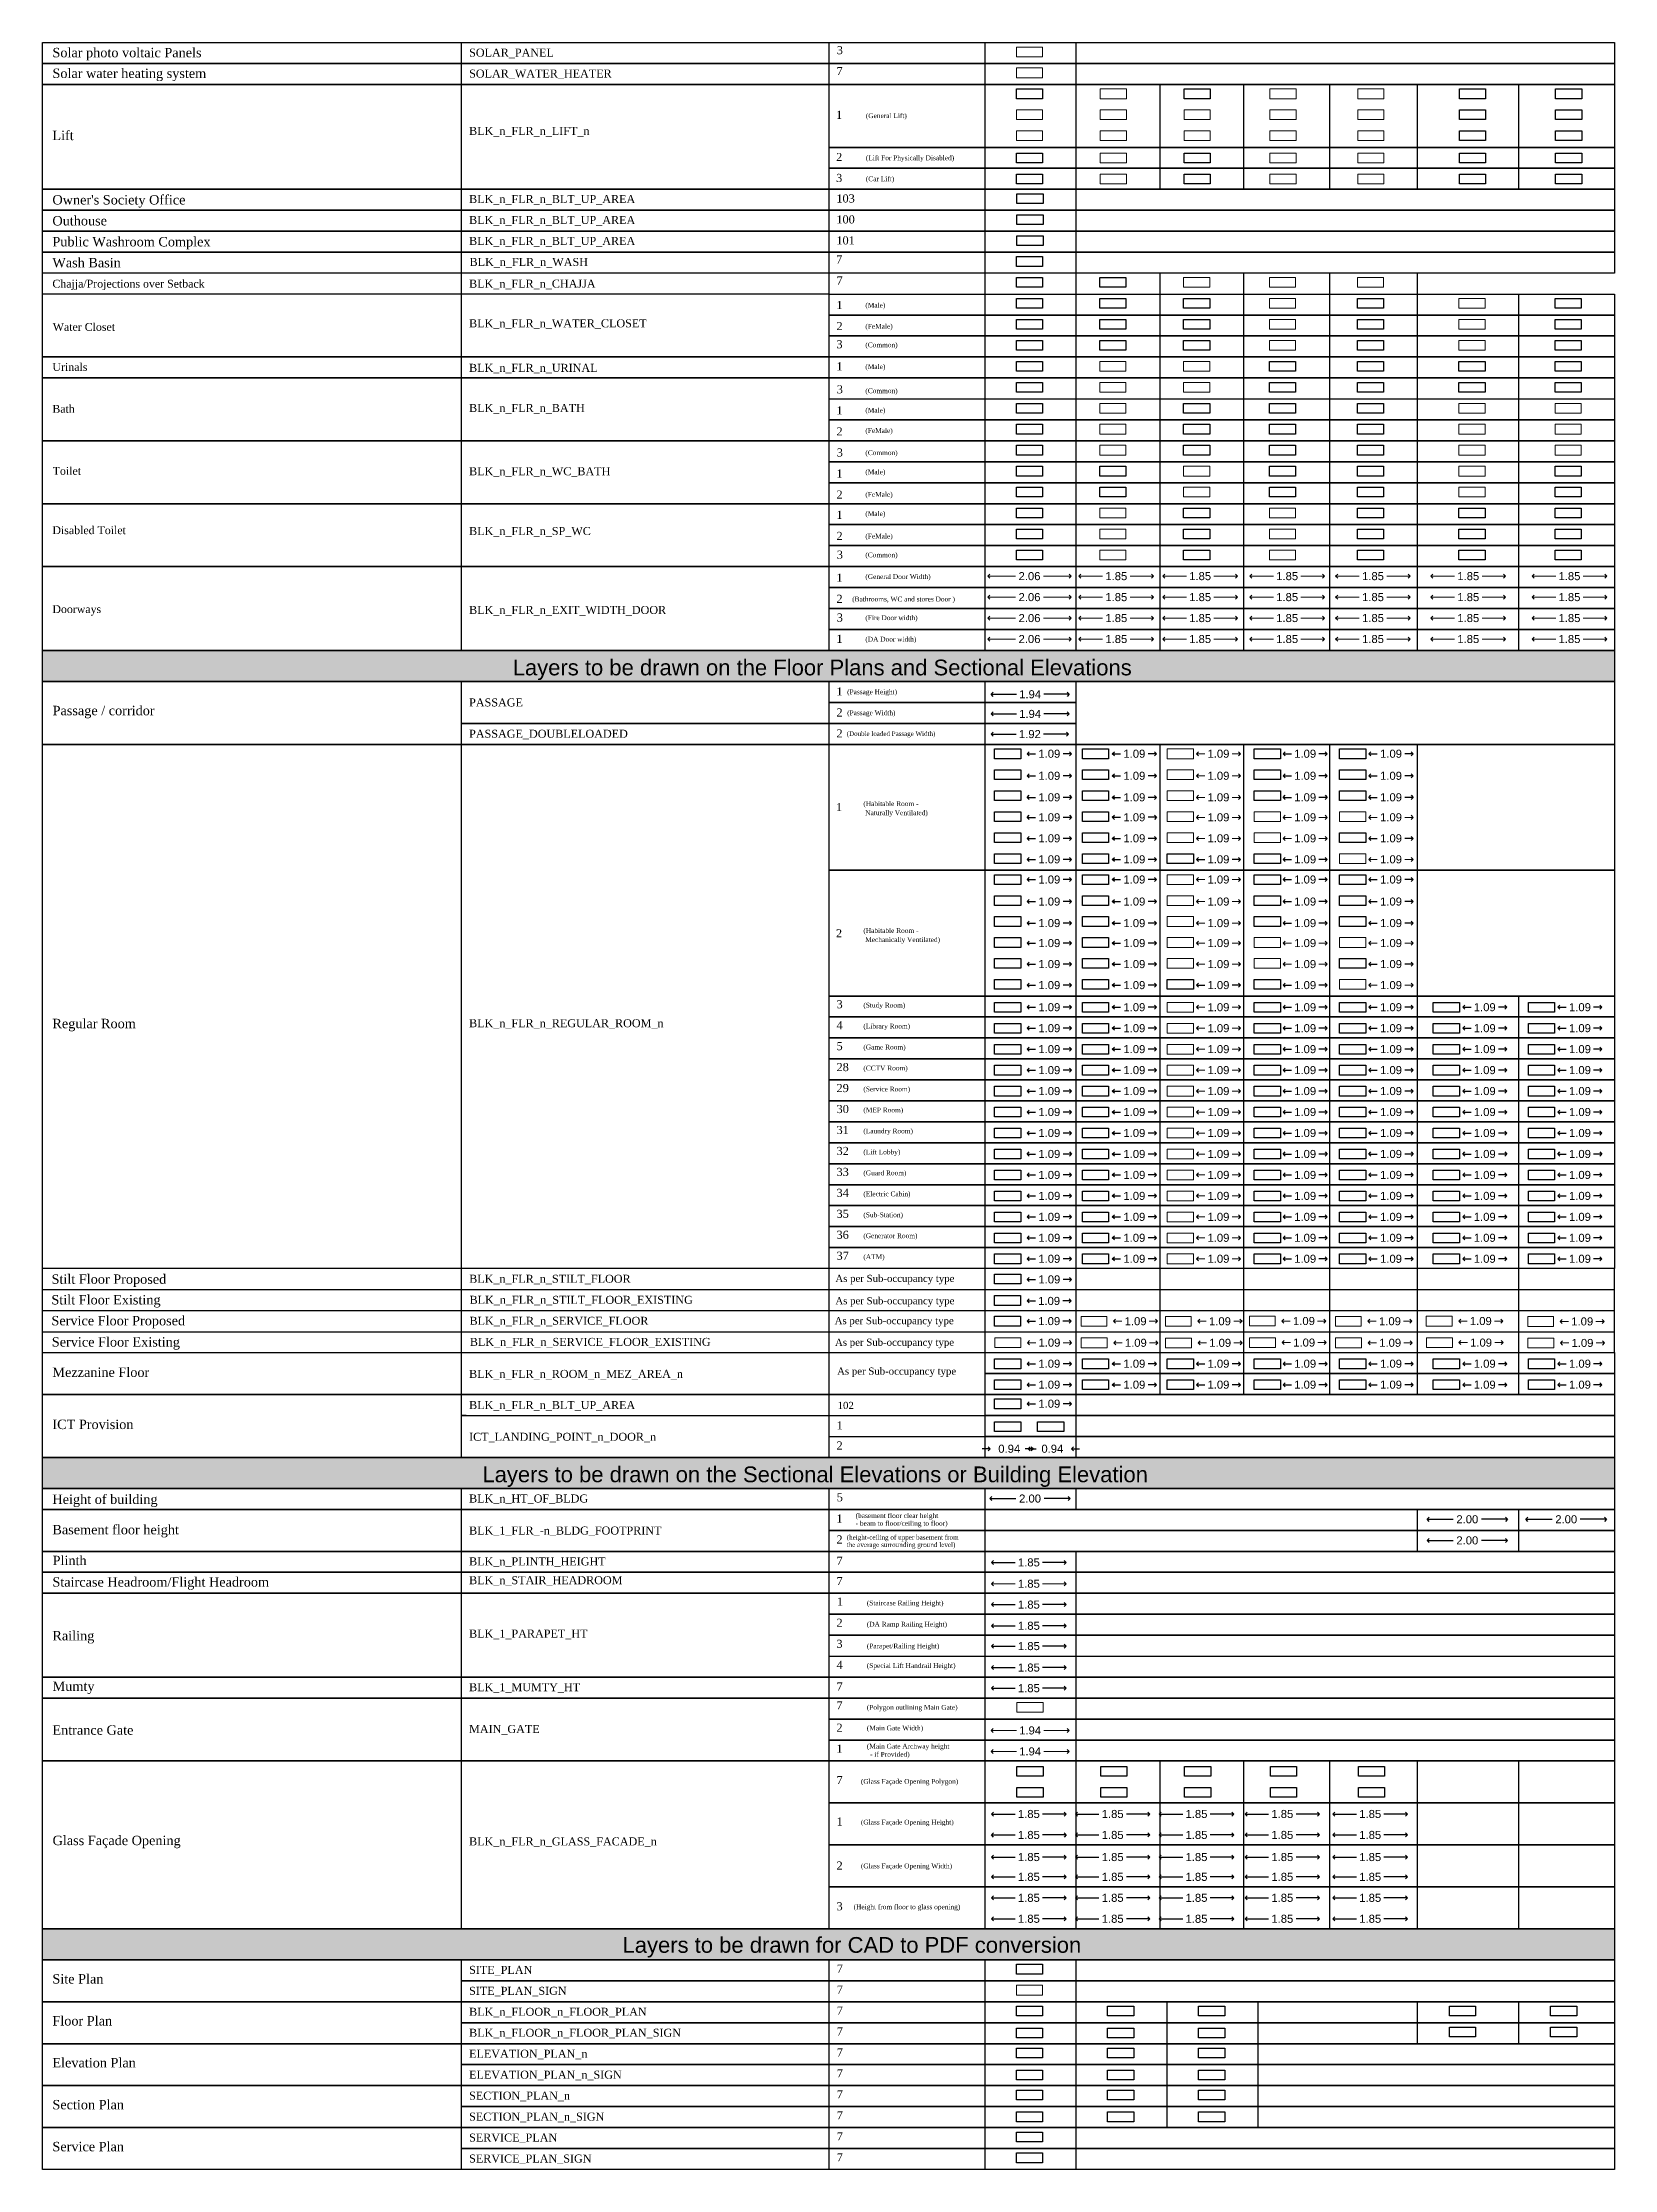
# Model space of a CAD drawing. Header units: millimetres. Extents: x -9481 to -9286, y 28700 to 28853.
# Drawn here: x -9481.3 to -9442.2, y 28732.8 to 28785.6 of the extents above; entities that cross this region are included whole.
import ezdxf

# ---------------------------------------------------------------- set-up
doc = ezdxf.new("R2010")
doc.units = ezdxf.units.MM
doc.header["$PDMODE"] = 34
doc.header["$PDSIZE"] = -15
doc.linetypes.add('CONTINULUS', pattern=[0])
doc.linetypes.add('DASHED', pattern=[0.75, 0.5, -0.25])
for name, color, linetype, lineweight in [('BLK_1_FLR_-1_BATH', 7, 'Continuous', 0), ('BLK_1_FLR_-1_EXIT_WIDTH_DOOR', 7, 'Continuous', 0), ('BLK_1_FLR_-1_SERVICE_FLOOR', 7, 'Continuous', 0), ('BLK_1_FLR_-1_SERVICE_FLOOR_EXISTING', 7, 'Continuous', 0), ('BLK_1_FLR_-1_WATER_CLOSET', 7, 'Continuous', 0), ('BLK_1_FLR_-1_WC_BATH', 7, 'Continuous', 0), ('BLK_1_FLR_-2_BATH', 7, 'Continuous', 0), ('BLK_1_FLR_-2_EXIT_WIDTH_DOOR', 7, 'Continuous', 0), ('BLK_1_FLR_-2_SERVICE_FLOOR', 7, 'Continuous', 0), ('BLK_1_FLR_-2_SERVICE_FLOOR_EXISTING', 7, 'Continuous', 0), ('BLK_1_FLR_0_EXIT_WIDTH_DOOR', 7, 'Continuous', 0), ('BLK_1_FLR_0_LIFT_2', 1, 'DASHED', 9), ('BLK_1_FLR_0_LIFT_3', 1, 'DASHED', 9), ('BLK_1_FLR_1_BATH', 7, 'Continuous', 0), ('BLK_1_FLR_1_EXIT_WIDTH_DOOR', 7, 'Continuous', 0), ('BLK_1_FLR_1_LIFT_1', 7, 'Continuous', 0), ('BLK_1_FLR_1_LIFT_2', 1, 'DASHED', 9), ('BLK_1_FLR_1_LIFT_3', 1, 'DASHED', 9), ('BLK_1_FLR_1_SERVICE_FLOOR_EXISTING', 7, 'Continuous', 0), ('BLK_1_FLR_1_SP_WC', 7, 'Continuous', 0), ('BLK_1_FLR_1_URINAL', 7, 'Continuous', 0), ('BLK_1_FLR_2_CHAJJA', 7, 'Continuous', 0), ('BLK_1_FLR_2_EXIT_WIDTH_DOOR', 7, 'Continuous', 0), ('BLK_1_FLR_2_LIFT_2', 1, 'DASHED', 9), ('BLK_1_FLR_2_LIFT_3', 1, 'DASHED', 9), ('BLK_1_FLR_2_REGULAR_ROOM_1', 7, 'Continuous', 0), ('BLK_1_FLR_2_REGULAR_ROOM_2', 7, 'Continuous', 0), ('BLK_1_FLR_2_REGULAR_ROOM_3', 7, 'Continuous', 0), ('BLK_1_FLR_2_REGULAR_ROOM_4', 7, 'Continuous', 0), ('BLK_1_FLR_2_REGULAR_ROOM_5', 7, 'Continuous', 0), ('BLK_1_FLR_2_SERVICE_FLOOR', 7, 'Continuous', 0), ('BLK_1_FLR_2_SERVICE_FLOOR_EXISTING', 7, 'Continuous', 0), ('BLK_1_FLR_2_URINAL', 7, 'Continuous', 0), ('BLK_1_FLR_2_WC_BATH', 7, 'Continuous', 0), ('BLK_1_FLR_3_CHAJJA', 7, 'Continuous', 0), ('BLK_1_FLR_3_EXIT_WIDTH_DOOR', 7, 'Continuous', 0), ('BLK_1_FLR_3_LIFT_1', 7, 'Continuous', 0), ('BLK_1_FLR_3_LIFT_2', 1, 'DASHED', 9), ('BLK_1_FLR_3_REGULAR_ROOM', 7, 'Continuous', 0), ('BLK_1_FLR_3_REGULAR_ROOM_5', 7, 'Continuous', 0), ('BLK_1_FLR_3_SERVICE_FLOOR', 7, 'Continuous', 0), ('BLK_1_FLR_3_SERVICE_FLOOR_EXISTING', 7, 'Continuous', 0), ('BLK_1_FLR_3_SP_WC', 7, 'Continuous', 0), ('BLK_1_FLR_3_WATER_CLOSET', 7, 'Continuous', 0), ('BLK_1_FLR_4_CHAJJA', 7, 'Continuous', 0), ('BLK_1_FLR_4_EXIT_WIDTH_DOOR', 7, 'Continuous', 0), ('BLK_1_FLR_4_LIFT_1', 7, 'Continuous', 0), ('BLK_1_FLR_4_LIFT_2', 1, 'DASHED', 9), ('BLK_1_FLR_4_LIFT_3', 1, 'DASHED', 9), ('BLK_1_FLR_4_REGULAR_ROOM_4', 7, 'Continuous', 0), ('BLK_1_FLR_4_REGULAR_ROOM_6', 7, 'Continuous', 0), ('BLK_1_FLR_4_SERVICE_FLOOR', 7, 'Continuous', 0), ('BLK_1_FLR_4_SERVICE_FLOOR_EXISTING', 7, 'Continuous', 0), ('BLK_1_FLR_5_SERVICE_FLOOR', 7, 'Continuous', 0), ('BLK_1_FLR_5_SERVICE_FLOOR_EXISTING', 7, 'Continuous', 0), ('BLK_1_STAIR_HEADROOM', 7, 'Continuous', 0), ('MAIN_GATE', 7, 'Continuous', 0), ('PLAN', 7, 'Continuous', 40), ('SITE_PLAN_SIGN', 7, 'Continuous', 0), ('SOLAR_PANEL', 7, 'Continuous', 0), ('SOLAR_WATER_HEATER', 7, 'Continuous', 0)]:
    doc.layers.add(name, color=color, linetype=linetype, lineweight=lineweight)
for name, color, linetype, plot in [('BLK_1_FLR_-1_BLDG_FOOTPRINT', 7, 'Continuous', False), ('BLK_1_FLR_-1_LIFT_1', 7, 'Continuous', False), ('BLK_1_FLR_-1_LIFT_2', 7, 'Continuous', False), ('BLK_1_FLR_-1_LIFT_3', 7, 'Continuous', False), ('BLK_1_FLR_-1_REGULAR_ROOM_1', 7, 'Continuous', False), ('BLK_1_FLR_-1_SP_WC', 4, 'Continuous', False), ('BLK_1_FLR_-1_URINAL', 4, 'Continuous', False), ('BLK_1_FLR_-2_BLDG_FOOTPRINT', 7, 'Continuous', False), ('BLK_1_FLR_-2_LIFT_1', 7, 'Continuous', False), ('BLK_1_FLR_-2_LIFT_2', 7, 'Continuous', False), ('BLK_1_FLR_-2_LIFT_3', 7, 'Continuous', False), ('BLK_1_FLR_-2_REGULAR_ROOM_1', 7, 'Continuous', False), ('BLK_1_FLR_-2_SP_WC', 1, 'Continuous', False), ('BLK_1_FLR_-2_URINAL', 7, 'Continuous', False), ('BLK_1_FLR_-2_WATER_CLOSET', 6, 'Continuous', False), ('BLK_1_FLR_-2_WC_BATH', 7, 'Continuous', False), ('BLK_1_FLR_0_BLT_UP_AREA', 25, 'Continuous', False), ('BLK_1_FLR_0_LIFT_1', 7, 'Continuous', False), ('BLK_1_FLR_0_REGULAR_ROOM_1', 1, 'Continuous', False), ('BLK_1_FLR_0_REGULAR_ROOM_2', 7, 'Continuous', False), ('BLK_1_FLR_0_REGULAR_ROOM_3', 7, 'Continuous', False), ('BLK_1_FLR_0_REGULAR_ROOM_4', 7, 'Continuous', False), ('BLK_1_FLR_0_REGULAR_ROOM_5', 7, 'Continuous', False), ('BLK_1_FLR_0_REGULAR_ROOM_6', 7, 'Continuous', False), ('BLK_1_FLR_0_SP_WC', 7, 'Continuous', False), ('BLK_1_FLR_0_URINAL', 4, 'Continuous', False), ('BLK_1_FLR_0_WC_BATH', 4, 'Continuous', False), ('BLK_1_FLR_1_REGULAR_ROOM_1', 7, 'Continuous', False), ('BLK_1_FLR_1_REGULAR_ROOM_2', 7, 'Continuous', False), ('BLK_1_FLR_1_REGULAR_ROOM_6', 7, 'Continuous', False), ('BLK_1_FLR_1_WATER_CLOSET', 1, 'Continuous', False), ('BLK_1_FLR_1_WC_BATH', 4, 'Continuous', False), ('BLK_1_FLR_2_BATH', 7, 'Continuous', False), ('BLK_1_FLR_2_LIFT_1', 7, 'Continuous', False), ('BLK_1_FLR_2_REGULAR_ROOM_6', 7, 'Continuous', False), ('BLK_1_FLR_2_SP_WC', 4, 'Continuous', False), ('BLK_1_FLR_2_WATER_CLOSET', 4, 'Continuous', False), ('BLK_1_FLR_3_BATH', 25, 'Continuous', False), ('BLK_1_FLR_3_REGULAR_ROOM_2', 7, 'Continuous', False), ('BLK_1_FLR_3_REGULAR_ROOM_3', 7, 'Continuous', False), ('BLK_1_FLR_3_REGULAR_ROOM_6', 7, 'Continuous', False), ('BLK_1_FLR_3_URINAL', 4, 'Continuous', False), ('BLK_1_FLR_3_WC_BATH', 4, 'Continuous', False), ('BLK_1_FLR_4_BATH', 25, 'Continuous', False), ('BLK_1_FLR_4_REGULAR_ROOM_1', 7, 'Continuous', False), ('BLK_1_FLR_4_REGULAR_ROOM_2', 7, 'Continuous', False), ('BLK_1_FLR_4_REGULAR_ROOM_3', 7, 'Continuous', False), ('BLK_1_FLR_4_REGULAR_ROOM_5', 7, 'Continuous', False), ('BLK_1_FLR_4_SP_WC', 4, 'Continuous', False), ('BLK_1_FLR_4_URINAL', 7, 'Continuous', False), ('BLK_1_FLR_4_WATER_CLOSET', 4, 'Continuous', False), ('BLK_1_FLR_4_WC_BATH', 25, 'Continuous', False), ('BLK_1_HT_OF_BLDG', 5, 'Continuous', False), ('BLK_1_PARAPET_HT', 7, 'Continuous', False), ('PASSAGE', 7, 'Continuous', False)]:
    doc.layers.add(name, color=color, linetype=linetype, plot=plot)
for name, color, linetype in [('BLK_1_FLR_-1_FLOOR_PLAN', 7, 'Continuous'), ('BLK_1_FLR_-1_FLOOR_PLAN_SIGN', 7, 'Continuous'), ('BLK_1_FLR_-1_ROOM_1_MEZ_AREA_1', 11, 'Continuous'), ('BLK_1_FLR_-1_ROOM_2_MEZ_AREA_1', 11, 'Continuous'), ('BLK_1_FLR_-2_FLOOR_PLAN', 7, 'Continuous'), ('BLK_1_FLR_-2_FLOOR_PLAN_SIGN', 7, 'Continuous'), ('BLK_1_FLR_-2_ROOM_1_MEZ_AREA_1', 11, 'Continuous'), ('BLK_1_FLR_-2_ROOM_2_MEZ_AREA_1', 11, 'Continuous'), ('BLK_1_FLR_0_BATH', 7, 'Continuous'), ('BLK_1_FLR_0_CHAJJA', 7, 'Continuous'), ('BLK_1_FLR_0_FLOOR_PLAN', 7, 'Continuous'), ('BLK_1_FLR_0_FLOOR_PLAN_SIGN', 7, 'Continuous'), ('BLK_1_FLR_0_GLASS_FACADE_1', 7, 'Continuous'), ('BLK_1_FLR_0_GLASS_FACADE_2', 7, 'Continuous'), ('BLK_1_FLR_0_ROOM_1_MEZ_AREA_1', 11, 'Continuous'), ('BLK_1_FLR_0_ROOM_2_MEZ_AREA_1', 11, 'Continuous'), ('BLK_1_FLR_0_STILT_FLOOR', 7, 'Continuous'), ('BLK_1_FLR_0_STILT_FLOOR_EXISTING', 7, 'Continuous'), ('BLK_1_FLR_0_WASH', 7, 'Continuous'), ('BLK_1_FLR_0_WATER_CLOSET', 7, 'Continuous'), ('BLK_1_FLR_1_CHAJJA', 7, 'Continuous'), ('BLK_1_FLR_1_FLOOR_PLAN', 7, 'Continuous'), ('BLK_1_FLR_1_FLOOR_PLAN_SIGN', 7, 'Continuous'), ('BLK_1_FLR_1_GLASS_FACADE_1', 7, 'Continuous'), ('BLK_1_FLR_1_GLASS_FACADE_2', 7, 'Continuous'), ('BLK_1_FLR_1_REGULAR_ROOM_3', 7, 'Continuous'), ('BLK_1_FLR_1_REGULAR_ROOM_4', 7, 'Continuous'), ('BLK_1_FLR_1_REGULAR_ROOM_5', 7, 'Continuous'), ('BLK_1_FLR_1_ROOM_1_MEZ_AREA_1', 11, 'Continuous'), ('BLK_1_FLR_1_ROOM_2_MEZ_AREA_1', 11, 'Continuous'), ('BLK_1_FLR_1_SERVICE_FLOOR', 7, 'Continuous'), ('BLK_1_FLR_2_FLOOR_PLAN', 7, 'Continuous'), ('BLK_1_FLR_2_FLOOR_PLAN_SIGN', 7, 'Continuous'), ('BLK_1_FLR_2_GLASS_FACADE_1', 7, 'Continuous'), ('BLK_1_FLR_2_GLASS_FACADE_2', 7, 'Continuous'), ('BLK_1_FLR_2_ROOM_1_MEZ_AREA_1', 11, 'Continuous'), ('BLK_1_FLR_2_ROOM_2_MEZ_AREA_1', 11, 'Continuous'), ('BLK_1_FLR_3_GLASS_FACADE_1', 7, 'Continuous'), ('BLK_1_FLR_3_GLASS_FACADE_2', 7, 'Continuous'), ('BLK_1_FLR_3_REGULAR_ROOM_1', 7, 'Continuous'), ('BLK_1_FLR_3_ROOM_1_MEZ_AREA_1', 11, 'Continuous'), ('BLK_1_FLR_3_ROOM_2_MEZ_AREA_1', 11, 'Continuous'), ('BLK_1_FLR_4_GLASS_FACADE_1', 7, 'Continuous'), ('BLK_1_FLR_4_GLASS_FACADE_2', 7, 'Continuous'), ('BLK_1_FLR_4_ROOM_1_MEZ_AREA_1', 11, 'Continuous'), ('BLK_1_FLR_4_ROOM_2_MEZ_AREA_1', 11, 'Continuous'), ('BLK_1_MUMTY_HT', 7, 'Continuous'), ('BLK_1_PLANTATION_GREENSTRIP', 7, 'Continuous'), ('BLK_1_PLINTH_HEIGHT', 7, 'Continuous'), ('ELEVATION_PLAN_1', 7, 'Continuous'), ('ELEVATION_PLAN_1_SIGN', 7, 'Continuous'), ('ELEVATION_PLAN_2', 7, 'Continuous'), ('ELEVATION_PLAN_2_SIGN', 7, 'Continuous'), ('ELEVATION_PLAN_3', 7, 'Continuous'), ('ELEVATION_PLAN_3_SIGN', 7, 'Continuous'), ('HATCH', 7, 'Continuous'), ('ICT_LANDING_POINT_1_DOOR_1', 7, 'Continuous'), ('ICT_LANDING_POINT_1_DOOR_2', 7, 'Continuous'), ('PASSAGE_DOUBLELOADED', 7, 'Continuous'), ('SECTION_PLAN_1', 7, 'Continuous'), ('SECTION_PLAN_1_SIGN', 7, 'Continuous'), ('SECTION_PLAN_2', 7, 'Continuous'), ('SECTION_PLAN_2_SIGN', 7, 'Continuous'), ('SECTION_PLAN_3', 7, 'Continuous'), ('SECTION_PLAN_3_SIGN', 7, 'Continuous'), ('SERVICE_PLAN', 7, 'Continuous'), ('SERVICE_PLAN_SIGN', 7, 'Continuous'), ('SITE_PLAN', 7, 'Continuous')]:
    doc.layers.add(name, color=color, linetype=linetype)
doc.styles.add('Arial', font='arial.ttf', dxfattribs={"height": 0.2})
doc.styles.add('MtXpl_Georgia', font='georgiab.ttf')
doc.styles.get("Standard").update_dxf_attribs({"font": 'arial.ttf', "height": 0.25})
doc.styles.add('style2', font='arial.ttf', dxfattribs={"height": 0.3})
doc.dimstyles.new('INT DIM', dxfattribs={"dimtxt": 0.3, "dimasz": 0.1, "dimexe": 0.18, "dimexo": 0.0625, "dimgap": 0.09, "dimtad": 0, "dimzin": 0, "dimdsep": 46, "dimtxsty": 'style2', "dimblk": 'OPEN90', "dimcen": 0.09, "dimse1": 1, "dimse2": 1, "dimclrd": 250, "dimclrt": 256, "dimadec": 0, "dimazin": 0, "dimtfac": 1, "dimtofl": 0, "dimtmove": 0, "dimatfit": 3, "dimfxl": 1, "dimtolj": 1, "dimtzin": 0, "dimlwd": -1, "dimarcsym": 0})

msp = doc.modelspace()

# ---------------------------------------------------------------- texts
at = {"linetype": 'CONTINULUS', "style": 'MtXpl_Georgia'}
for s, height, p in [('Solar photo voltaic Panels', 0.234061, (-9481.012653, 28785.218403)), ('SOLAR_PANEL', 0.199011, (-9470.666759, 28785.235045)), ('3', 0.201222, (-9461.538208, 28785.295166)), ('Solar water heating system', 0.234061, (-9481.012653, 28784.703902)), ('SOLAR_WATER_HEATER', 0.199011, (-9470.666759, 28784.71445)), ('7', 0.201222, (-9461.543382, 28784.776773)), ('1', 0.201222, (-9461.555463, 28783.688553)), ('(General Lift)', 0.119406, (-9460.816482, 28783.708153)), ('Lift', 0.234061, (-9481.013331, 28783.161027)), ('BLK_n_FLR_n_LIFT_n', 0.199011, (-9470.66745, 28783.290379)), ('2', 0.201222, (-9461.555463, 28782.642304)), ('(Lift For Physically Disabled)', 0.119406, (-9460.816482, 28782.661904)), ('3', 0.201222, (-9461.555463, 28782.121658)), ('(Car Lift)', 0.119406, (-9460.816482, 28782.141257)), ("Owner's Society Office", 0.234061, (-9481.013331, 28781.562588)), ('BLK_n_FLR_n_BLT_UP_AREA', 0.199011, (-9470.66745, 28781.599257)), ('103', 0.201222, (-9461.547297, 28781.61197)), ('Outhouse', 0.234061, (-9481.013331, 28781.041941)), ('BLK_n_FLR_n_BLT_UP_AREA', 0.199011, (-9470.66745, 28781.07861)), ('100', 0.201222, (-9461.547297, 28781.091324)), ('Public Washroom Complex', 0.234061, (-9481.013331, 28780.521294)), ('BLK_n_FLR_n_BLT_UP_AREA', 0.199011, (-9470.66745, 28780.557963)), ('101', 0.201222, (-9461.547297, 28780.570677)), ('Wash Basin ', 0.234061, (-9481.013331, 28780.000647)), ('BLK_n_FLR_n_WASH', 0.199011, (-9470.655369, 28780.035813)), ('7', 0.201222, (-9461.555463, 28780.095458)), ('Chajja/Projections over Setback', 0.19505, (-9481.013602, 28779.497993)), ('BLK_n_FLR_n_CHAJJA', 0.199011, (-9470.66745, 28779.496942)), ('7', 0.201222, (-9461.543382, 28779.575458)), ('1', 0.201222, (-9461.547297, 28778.965016)), ('(Male)', 0.119406, (-9460.828563, 28779.000068)), ('Water Closet', 0.19505, (-9481.003978, 28778.424497)), ('BLK_n_FLR_n_WATER_CLOSET', 0.199011, (-9470.66745, 28778.51174)), ('2', 0.201222, (-9461.546318, 28778.442115)), ('(FeMale)', 0.119406, (-9460.828563, 28778.477438)), ('3', 0.201222, (-9461.546318, 28777.991725)), ('(Common)', 0.119406, (-9460.828563, 28778.017526)), ('Urinals', 0.19505, (-9481.011704, 28777.430222)), ('BLK_n_FLR_n_URINAL', 0.199011, (-9470.66745, 28777.406195)), ('1', 0.201222, (-9461.547297, 28777.444077)), ('(Male)', 0.119406, (-9460.828563, 28777.475773)), ('3', 0.201222, (-9461.538208, 28776.871158)), ('(Common)', 0.119406, (-9460.828563, 28776.876483)), ('Bath', 0.19505, (-9481.013331, 28776.389011)), ('BLK_n_FLR_n_BATH', 0.199011, (-9470.66745, 28776.40944)), ('1', 0.201222, (-9461.547297, 28776.348258)), ('(Male)', 0.119406, (-9460.828563, 28776.3922)), ('2', 0.201222, (-9461.546318, 28775.825357)), ('(FeMale)', 0.119406, (-9460.828563, 28775.888438)), ('3', 0.201222, (-9461.538208, 28775.302456)), ('(Common)', 0.119406, (-9460.828563, 28775.337942)), ('Toilet', 0.19505, (-9481.00574, 28774.848492)), ('BLK_n_FLR_n_WC_BATH', 0.199011, (-9470.66745, 28774.837642)), ('1', 0.201222, (-9461.547297, 28774.779555)), ('(Male)', 0.119406, (-9460.828563, 28774.861477)), ('2', 0.201222, (-9461.546318, 28774.256654)), ('(FeMale)', 0.119406, (-9460.828563, 28774.30229)), ('1', 0.201222, (-9461.547297, 28773.753804)), ('(Male)', 0.119406, (-9460.828563, 28773.824121)), ('Disabled Toilet', 0.19505, (-9481.013331, 28773.375329)), ('BLK_n_FLR_n_SP_WC', 0.199011, (-9470.66745, 28773.353004)), ('2', 0.201222, (-9461.546318, 28773.230903)), ('(FeMale)', 0.119406, (-9460.828563, 28773.264934)), ('3', 0.201222, (-9461.538208, 28772.765693)), ('(Common)', 0.119406, (-9460.828563, 28772.801179)), ('1', 0.201222, (-9461.547297, 28772.191863)), ('(General Door Width)', 0.119406, (-9460.828563, 28772.262181)), ('Doorways', 0.19505, (-9481.013331, 28771.415642)), ('BLK_n_FLR_n_EXIT_WIDTH_DOOR', 0.199011, (-9470.66745, 28771.393317)), ('2', 0.201222, (-9461.546318, 28771.668962)), ('(Bathrooms, WC and stores Door )', 0.119406, (-9461.156225, 28771.702993)), ('3', 0.201222, (-9461.538208, 28771.203752)), ('(Fire Door width)', 0.119406, (-9460.828563, 28771.239238)), ('1', 0.201222, (-9461.547297, 28770.675667)), ('(DA Door width)', 0.119406, (-9460.828563, 28770.707363)), ('1', 0.201222, (-9461.547297, 28769.368499)), ('(Passage Height)', 0.119406, (-9461.281274, 28769.399415)), ('Passage / corridor', 0.234061, (-9481.008722, 28768.877689)), ('PASSAGE', 0.199011, (-9470.66745, 28769.096486)), ('2', 0.201222, (-9461.546318, 28768.845598)), ('(Passage Width)', 0.119406, (-9461.281274, 28768.878768)), ('PASSAGE_DOUBLELOADED', 0.199011, (-9470.66745, 28768.318568)), ('2', 0.201222, (-9461.546318, 28768.324951)), ('(Double loaded Passage Width)', 0.113436, (-9461.290708, 28768.363353)), ('1', 0.201222, (-9461.558399, 28766.495561)), ('(Habitable Room -', 0.119406, (-9460.877842, 28766.621138)), (' Naturally Ventilated)', 0.119406, (-9460.877842, 28766.39553)), ('2', 0.201222, (-9461.558399, 28763.363465)), ('(Habitable Room -', 0.119406, (-9460.877842, 28763.470877)), (' Mechanically Ventilated)', 0.119406, (-9460.877842, 28763.245269)), ('3', 0.201222, (-9461.543382, 28761.60036)), ('(Study Room)', 0.119406, (-9460.877842, 28761.617039)), ('Regular Room', 0.234061, (-9481.013331, 28761.104312)), ('BLK_n_FLR_n_REGULAR_ROOM_n', 0.199011, (-9470.66745, 28761.129211)), ('4', 0.201222, (-9461.543382, 28761.079713)), ('(Library Room)', 0.119406, (-9460.877842, 28761.096392)), ('5', 0.201222, (-9461.543382, 28760.559066)), ('(Game Room)', 0.119406, (-9460.877842, 28760.575745)), ('28', 0.201222, (-9461.543382, 28760.038419)), ('(CCTV Room)', 0.119406, (-9460.877842, 28760.055098)), ('29', 0.201222, (-9461.543382, 28759.517772)), ('(Service Room)', 0.119406, (-9460.877842, 28759.534451)), ('30', 0.201222, (-9461.543382, 28758.997125)), ('(MEP Room)', 0.119406, (-9460.877842, 28759.013804)), ('31', 0.201222, (-9461.543382, 28758.476478)), ('(Laundry Room)', 0.119406, (-9460.877842, 28758.493157)), ('32', 0.201222, (-9461.543382, 28757.955832)), ('(Lift Lobby)', 0.119406, (-9460.877842, 28757.97251)), ('33', 0.201222, (-9461.543382, 28757.435185)), ('(Guard Room)', 0.119406, (-9460.877842, 28757.451863)), ('34', 0.201222, (-9461.543382, 28756.914538)), ('(Electric Cabin)', 0.119406, (-9460.877842, 28756.931216)), ('35', 0.201222, (-9461.543382, 28756.393891)), ('(Sub-Station)', 0.119406, (-9460.877842, 28756.410569)), ('36', 0.201222, (-9461.543382, 28755.873244)), ('(Generator Room)', 0.119406, (-9460.877842, 28755.889922)), ('37', 0.201222, (-9461.543382, 28755.352597)), ('(ATM)', 0.119406, (-9460.877842, 28755.369276)), ('Stilt Floor Proposed', 0.234061, (-9481.034889, 28754.756254)), ('BLK_n_FLR_n_STILT_FLOOR', 0.199011, (-9470.664596, 28754.782602)), ('As per Sub-occupancy type', 0.177478, (-9461.572214, 28754.802473)), ('Stilt Floor Existing', 0.234061, (-9481.037966, 28754.243769)), ('BLK_n_FLR_n_STILT_FLOOR_EXISTING', 0.199011, (-9470.655926, 28754.259159)), ('As per Sub-occupancy type', 0.177478, (-9461.572214, 28754.247601)), ('Service Floor Proposed', 0.234061, (-9481.037003, 28753.72462)), ('BLK_n_FLR_n_SERVICE_FLOOR', 0.199011, (-9470.657732, 28753.737762)), ('As per Sub-occupancy type', 0.177478, (-9461.589554, 28753.753419)), ('Service Floor Existing', 0.234061, (-9481.027958, 28753.196668)), ('BLK_n_FLR_n_SERVICE_FLOOR_EXISTING', 0.199011, (-9470.649062, 28753.214319)), ('As per Sub-occupancy type', 0.177478, (-9461.580884, 28753.215887)), ('Mezzanine Floor', 0.234061, (-9481.013331, 28752.443501)), ('BLK_n_FLR_n_ROOM_n_MEZ_AREA_n', 0.199011, (-9470.66745, 28752.419455)), ('As per Sub-occupancy type', 0.177478, (-9461.529411, 28752.49919)), ('BLK_n_FLR_n_BLT_UP_AREA', 0.199011, (-9470.66745, 28751.645246)), ('102', 0.177478, (-9461.51733, 28751.647779)), ('ICT Provision', 0.234061, (-9481.013331, 28751.149004)), ('ICT_LANDING_POINT_n_DOOR_n', 0.199011, (-9470.66745, 28750.857514)), ('1', 0.201222, (-9461.543382, 28751.141138)), ('2', 0.201222, (-9461.543382, 28750.640073)), ('Height of building', 0.234061, (-9481.013331, 28749.288404)), ('BLK_n_HT_OF_BLDG', 0.199011, (-9470.66745, 28749.324672)), ('5', 0.201222, (-9461.538767, 28749.354363)), ('1', 0.201222, (-9461.547297, 28748.825984)), ('- beam to floor/ceiling to floor)', 0.119406, (-9461.070082, 28748.748617)), ('(basement floor clear height', 0.119406, (-9461.070082, 28748.938964)), ('Basement floor height', 0.234061, (-9481.013331, 28748.533863)), ('BLK_1_FLR_-n_BLDG_FOOTPRINT', 0.199011, (-9470.66745, 28748.528735)), ('2', 0.201222, (-9461.547297, 28748.305337)), ('the average surrounding ground level)', 0.115824, (-9461.292728, 28748.217452)), ('(height-ceiling of upper basement from ', 0.115824, (-9461.292728, 28748.402088)), ('Plinth', 0.234061, (-9481.008722, 28747.768825)), ('BLK_n_PLINTH_HEIGHT', 0.199011, (-9470.66745, 28747.7624)), ('7', 0.201222, (-9461.543382, 28747.778886)), ('Staircase Headroom/Flight Headroom', 0.234061, (-9481.013331, 28747.234603)), ('BLK_n_STAIR_HEADROOM', 0.199011, (-9470.66745, 28747.295702)), ('7', 0.201222, (-9461.543382, 28747.274017)), ('1', 0.201222, (-9461.538208, 28746.760132)), ('(Staircase Railing Height)', 0.119406, (-9460.792321, 28746.770474)), ('2', 0.201222, (-9461.546318, 28746.237231)), ('(DA Ramp Railing Height)', 0.119406, (-9460.792321, 28746.242694)), ('Railing', 0.234061, (-9481.013331, 28745.900211)), ('BLK_1_PARAPET_HT', 0.199011, (-9470.66745, 28745.969196)), ('3', 0.201222, (-9461.547297, 28745.71433)), ('(Parapet/Railing Height)', 0.119406, (-9460.792321, 28745.702549)), ('4', 0.201222, (-9461.543382, 28745.191429)), ('(Special Lift Handrail Height)', 0.119406, (-9460.792321, 28745.215933)), ('Mumty', 0.234061, (-9481.008722, 28744.644943)), ('BLK_1_MUMTY_HT', 0.199011, (-9470.66745, 28744.638519)), ('7', 0.201222, (-9461.543382, 28744.655005)), ('7', 0.201222, (-9461.547297, 28744.186198)), ('(Polygon outlining Main Gate)', 0.119406, (-9460.792321, 28744.177885)), ('Entrance Gate', 0.234061, (-9481.013331, 28743.557282)), ('MAIN_GATE', 0.199011, (-9470.66745, 28743.600616)), ('2', 0.201222, (-9461.547297, 28743.630418)), ('(Main Gate Width)', 0.119406, (-9460.792321, 28743.663973)), ('1', 0.201222, (-9461.547297, 28743.109771)), ('(Main Gate Archway height ', 0.119406, (-9460.792321, 28743.212249)), ('- if Provided)', 0.119406, (-9460.711901, 28743.011459)), ('7', 0.201222, (-9461.543382, 28742.331478)), ('(Glass Façade Opening Polygon)', 0.119406, (-9460.938921, 28742.339088)), ('1', 0.201222, (-9461.543382, 28741.301714)), ('(Glass Façade Opening Height)', 0.119406, (-9460.938921, 28741.325419)), ('Glass Façade Opening', 0.234061, (-9481.008722, 28740.815095)), ('BLK_n_FLR_n_GLASS_FACADE_n', 0.199011, (-9470.66745, 28740.80867)), ('2', 0.201222, (-9461.543382, 28740.207272)), ('(Glass Façade Opening Width)', 0.119406, (-9460.938921, 28740.239671)), ('3', 0.201222, (-9461.543382, 28739.196885)), ('(Height from floor to glass opening)', 0.119406, (-9461.120911, 28739.223444)), ('SITE_PLAN', 0.199011, (-9470.66745, 28737.617857)), ('7', 0.201222, (-9461.538767, 28737.647548)), ('Site Plan', 0.234061, (-9481.013331, 28737.376763)), ('SITE_PLAN_SIGN', 0.199011, (-9470.66745, 28737.09721)), ('7', 0.201222, (-9461.538767, 28737.126901)), ('BLK_n_FLOOR_n_FLOOR_PLAN', 0.199011, (-9470.66745, 28736.576563)), ('7', 0.201222, (-9461.538767, 28736.606254)), ('Floor Plan', 0.234061, (-9481.013331, 28736.335469)), ('BLK_n_FLOOR_n_FLOOR_PLAN_SIGN', 0.199011, (-9470.66745, 28736.055916)), ('7', 0.201222, (-9461.538767, 28736.085607)), ('ELEVATION_PLAN_n', 0.199011, (-9470.66745, 28735.535269)), ('7', 0.201222, (-9461.538767, 28735.56496)), ('Elevation Plan', 0.234061, (-9481.013331, 28735.294175)), ('ELEVATION_PLAN_n_SIGN', 0.199011, (-9470.66745, 28735.014622)), ('7', 0.201222, (-9461.538767, 28735.044313)), ('SECTION_PLAN_n', 0.199011, (-9470.66745, 28734.493975)), ('7', 0.201222, (-9461.538767, 28734.523666)), ('Section Plan', 0.234061, (-9481.013331, 28734.252881)), ('SECTION_PLAN_n_SIGN', 0.199011, (-9470.66745, 28733.973328)), ('7', 0.201222, (-9461.538767, 28734.003019)), ('SERVICE_PLAN', 0.199011, (-9470.66745, 28733.452681)), ('7', 0.201222, (-9461.538767, 28733.482372)), ('Service Plan', 0.234061, (-9481.013331, 28733.211587)), ('SERVICE_PLAN_SIGN', 0.199011, (-9470.66745, 28732.932034)), ('7', 0.201222, (-9461.538767, 28732.961725))]:
    msp.add_text(s, height=height, dxfattribs=at).set_placement(p)
at = {"color": 18, "insert": (-9466.8577, 28738.532305), "char_height": 0.391178, "attachment_point": 1}
msp.add_mtext_dynamic_manual_height_columns('Layers to be drawn for CAD to PDF conversion', width=18.546538, gutter_width=1.63296, heights=[0], dxfattribs=at)

# ---------------------------------------------------------------- blocks, each defined once
blk = doc.blocks.new('J4')
at = {"layer": 'HATCH', "linetype": 'CONTINULUS', "ltscale": 0.05}
h = blk.add_hatch(color=241, dxfattribs=at)
h.dxf.hatch_style = 1
h.paths.add_polyline_path([(-9435.455, 28796.771), (-9435.455, 28795.998), (-9396.427, 28795.998), (-9396.427, 28796.771)])
blk.add_lwpolyline([(-9435.455, 28796.771), (-9396.427, 28796.771), (-9396.427, 28795.998), (-9435.455, 28795.998), (-9435.455, 28796.771)], close=True)
at = {"color": 18, "insert": (-9424.534, 28796.544), "char_height": 0.39118, "attachment_point": 1}
blk.add_mtext_dynamic_manual_height_columns('Layers to be drawn on the Sectional Elevations or Building Elevation', width=18.54654, gutter_width=1.633, heights=[0], dxfattribs=at)
blk = doc.blocks.new('_Open90')
at = {"layer": 'PLAN', "color": 0, "lineweight": -2}
for p, q in [((0, 0), (-1, 0)), ((-0.5, 0.5), (0, 0)), ((0, 0), (-0.5, -0.5))]:
    blk.add_line(p, q, dxfattribs=at)
blk = doc.blocks.new('*D226')
at = {"layer": 'BLK_1_HT_OF_BLDG', "color": 250}
for p, q in [((-9457.638, 28749.422), (-9457.091, 28749.422)), ((-9455.842, 28749.422), (-9456.389, 28749.422))]:
    blk.add_line(p, q, dxfattribs=at)
at = {"layer": 'Defpoints', "color": 0}
for p in [(-9457.738, 28749.608), (-9455.742, 28749.608), (-9455.742, 28749.422)]:
    blk.add_point(p, dxfattribs=at)
at = {"layer": 'BLK_1_HT_OF_BLDG', "color": 250, "xscale": 0.1, "yscale": 0.1, "zscale": 0.1, "rotation": 180}
blk.add_blockref('_Open90', (-9457.738, 28749.422), dxfattribs=at)
at = {"layer": 'BLK_1_HT_OF_BLDG', "color": 250, "xscale": 0.1, "yscale": 0.1, "zscale": 0.1}
blk.add_blockref('_Open90', (-9455.742, 28749.422), dxfattribs=at)
at = {"layer": 'BLK_1_HT_OF_BLDG', "linetype": 'CONTINULUS', "ltscale": 0.05, "insert": (-9456.74, 28749.422), "char_height": 0.2, "attachment_point": 5, "style": 'Arial', "bg_fill": 3, "box_fill_scale": 1.1, "bg_fill_color": 256, "bg_fill_true_color": 13158600, "bg_fill_transparency": 0}
blk.add_mtext('\\A1;2.00', dxfattribs=at)
blk = doc.blocks.new('*D227')
at = {"layer": 'BLK_1_FLR_-1_BLDG_FOOTPRINT', "color": 250}
for p, q in [((-9446.783, 28748.907), (-9446.234, 28748.907)), ((-9444.983, 28748.907), (-9445.532, 28748.907))]:
    blk.add_line(p, q, dxfattribs=at)
at = {"layer": 'Defpoints', "color": 0}
for p in [(-9446.883, 28749.051), (-9444.883, 28749.051), (-9444.883, 28748.907)]:
    blk.add_point(p, dxfattribs=at)
at = {"layer": 'BLK_1_FLR_-1_BLDG_FOOTPRINT', "color": 250, "xscale": 0.1, "yscale": 0.1, "zscale": 0.1, "rotation": 180}
blk.add_blockref('_Open90', (-9446.883, 28748.907), dxfattribs=at)
at = {"layer": 'BLK_1_FLR_-1_BLDG_FOOTPRINT', "color": 250, "xscale": 0.1, "yscale": 0.1, "zscale": 0.1}
blk.add_blockref('_Open90', (-9444.883, 28748.907), dxfattribs=at)
at = {"layer": 'BLK_1_FLR_-1_BLDG_FOOTPRINT', "linetype": 'CONTINULUS', "ltscale": 0.05, "insert": (-9445.883, 28748.907), "char_height": 0.2, "attachment_point": 5, "style": 'Arial', "bg_fill": 3, "box_fill_scale": 1.1, "bg_fill_color": 256, "bg_fill_true_color": 13158600, "bg_fill_transparency": 0}
blk.add_mtext('\\A1;2.00', dxfattribs=at)
blk = doc.blocks.new('*D228')
at = {"layer": 'BLK_1_FLR_-1_BLDG_FOOTPRINT', "color": 250}
for p, q in [((-9446.783, 28748.383), (-9446.234, 28748.383)), ((-9444.983, 28748.383), (-9445.532, 28748.383))]:
    blk.add_line(p, q, dxfattribs=at)
at = {"layer": 'Defpoints', "color": 0}
for p in [(-9446.883, 28748.527), (-9444.883, 28748.527), (-9444.883, 28748.383)]:
    blk.add_point(p, dxfattribs=at)
at = {"layer": 'BLK_1_FLR_-1_BLDG_FOOTPRINT', "color": 250, "xscale": 0.1, "yscale": 0.1, "zscale": 0.1, "rotation": 180}
blk.add_blockref('_Open90', (-9446.883, 28748.383), dxfattribs=at)
at = {"layer": 'BLK_1_FLR_-1_BLDG_FOOTPRINT', "color": 250, "xscale": 0.1, "yscale": 0.1, "zscale": 0.1}
blk.add_blockref('_Open90', (-9444.883, 28748.383), dxfattribs=at)
at = {"layer": 'BLK_1_FLR_-1_BLDG_FOOTPRINT', "linetype": 'CONTINULUS', "ltscale": 0.05, "insert": (-9445.883, 28748.383), "char_height": 0.2, "attachment_point": 5, "style": 'Arial', "bg_fill": 3, "box_fill_scale": 1.1, "bg_fill_color": 256, "bg_fill_true_color": 13158600, "bg_fill_transparency": 0}
blk.add_mtext('\\A1;2.00', dxfattribs=at)
blk = doc.blocks.new('*D229')
at = {"layer": 'BLK_1_FLR_-2_BLDG_FOOTPRINT', "color": 250}
for p, q in [((-9444.328, 28748.907), (-9443.778, 28748.907)), ((-9442.527, 28748.907), (-9443.077, 28748.907))]:
    blk.add_line(p, q, dxfattribs=at)
at = {"layer": 'Defpoints', "color": 0}
for p in [(-9444.428, 28749.051), (-9442.427, 28749.051), (-9442.427, 28748.907)]:
    blk.add_point(p, dxfattribs=at)
at = {"layer": 'BLK_1_FLR_-2_BLDG_FOOTPRINT', "color": 250, "xscale": 0.1, "yscale": 0.1, "zscale": 0.1, "rotation": 180}
blk.add_blockref('_Open90', (-9444.428, 28748.907), dxfattribs=at)
at = {"layer": 'BLK_1_FLR_-2_BLDG_FOOTPRINT', "color": 250, "xscale": 0.1, "yscale": 0.1, "zscale": 0.1}
blk.add_blockref('_Open90', (-9442.427, 28748.907), dxfattribs=at)
at = {"layer": 'BLK_1_FLR_-2_BLDG_FOOTPRINT', "linetype": 'CONTINULUS', "ltscale": 0.05, "insert": (-9443.427, 28748.907), "char_height": 0.2, "attachment_point": 5, "style": 'Arial', "bg_fill": 3, "box_fill_scale": 1.1, "bg_fill_color": 256, "bg_fill_true_color": 13158600, "bg_fill_transparency": 0}
blk.add_mtext('\\A1;2.00', dxfattribs=at)
blk = doc.blocks.new('*D230')
at = {"layer": 'BLK_1_STAIR_HEADROOM', "color": 250}
for p, q in [((-9457.596, 28747.307), (-9457.11, 28747.307)), ((-9455.942, 28747.307), (-9456.428, 28747.307))]:
    blk.add_line(p, q, dxfattribs=at)
at = {"layer": 'Defpoints', "color": 0}
for p in [(-9457.696, 28747.511), (-9455.842, 28747.511), (-9455.842, 28747.307)]:
    blk.add_point(p, dxfattribs=at)
at = {"layer": 'BLK_1_STAIR_HEADROOM', "color": 250, "xscale": 0.1, "yscale": 0.1, "zscale": 0.1, "rotation": 180}
blk.add_blockref('_Open90', (-9457.696, 28747.307), dxfattribs=at)
at = {"layer": 'BLK_1_STAIR_HEADROOM', "color": 250, "xscale": 0.1, "yscale": 0.1, "zscale": 0.1}
blk.add_blockref('_Open90', (-9455.842, 28747.307), dxfattribs=at)
at = {"layer": 'BLK_1_STAIR_HEADROOM', "linetype": 'CONTINULUS', "ltscale": 0.05, "insert": (-9456.769, 28747.307), "char_height": 0.2, "attachment_point": 5, "style": 'Arial', "bg_fill": 3, "box_fill_scale": 1.1, "bg_fill_color": 256, "bg_fill_true_color": 13158600, "bg_fill_transparency": 0}
blk.add_mtext('\\A1;1.85', dxfattribs=at)
blk = doc.blocks.new('*D231')
at = {"layer": 'BLK_1_PARAPET_HT', "color": 250}
for p, q in [((-9457.596, 28746.788), (-9457.11, 28746.788)), ((-9455.942, 28746.788), (-9456.428, 28746.788))]:
    blk.add_line(p, q, dxfattribs=at)
at = {"layer": 'Defpoints', "color": 0}
for p in [(-9457.696, 28746.992), (-9455.842, 28746.992), (-9455.842, 28746.788)]:
    blk.add_point(p, dxfattribs=at)
at = {"layer": 'BLK_1_PARAPET_HT', "color": 250, "xscale": 0.1, "yscale": 0.1, "zscale": 0.1, "rotation": 180}
blk.add_blockref('_Open90', (-9457.696, 28746.788), dxfattribs=at)
at = {"layer": 'BLK_1_PARAPET_HT', "color": 250, "xscale": 0.1, "yscale": 0.1, "zscale": 0.1}
blk.add_blockref('_Open90', (-9455.842, 28746.788), dxfattribs=at)
at = {"layer": 'BLK_1_PARAPET_HT', "linetype": 'CONTINULUS', "ltscale": 0.05, "insert": (-9456.769, 28746.788), "char_height": 0.2, "attachment_point": 5, "style": 'Arial', "bg_fill": 3, "box_fill_scale": 1.1, "bg_fill_color": 256, "bg_fill_true_color": 13158600, "bg_fill_transparency": 0}
blk.add_mtext('\\A1;1.85', dxfattribs=at)
blk = doc.blocks.new('*D232')
at = {"layer": 'BLK_1_PARAPET_HT', "color": 250}
for p, q in [((-9457.596, 28746.262), (-9457.11, 28746.262)), ((-9455.942, 28746.262), (-9456.428, 28746.262))]:
    blk.add_line(p, q, dxfattribs=at)
at = {"layer": 'Defpoints', "color": 0}
for p in [(-9457.696, 28746.466), (-9455.842, 28746.466), (-9455.842, 28746.262)]:
    blk.add_point(p, dxfattribs=at)
at = {"layer": 'BLK_1_PARAPET_HT', "color": 250, "xscale": 0.1, "yscale": 0.1, "zscale": 0.1, "rotation": 180}
blk.add_blockref('_Open90', (-9457.696, 28746.262), dxfattribs=at)
at = {"layer": 'BLK_1_PARAPET_HT', "color": 250, "xscale": 0.1, "yscale": 0.1, "zscale": 0.1}
blk.add_blockref('_Open90', (-9455.842, 28746.262), dxfattribs=at)
at = {"layer": 'BLK_1_PARAPET_HT', "linetype": 'CONTINULUS', "ltscale": 0.05, "insert": (-9456.769, 28746.262), "char_height": 0.2, "attachment_point": 5, "style": 'Arial', "bg_fill": 3, "box_fill_scale": 1.1, "bg_fill_color": 256, "bg_fill_true_color": 13158600, "bg_fill_transparency": 0}
blk.add_mtext('\\A1;1.85', dxfattribs=at)
blk = doc.blocks.new('*D233')
at = {"layer": 'BLK_1_PARAPET_HT', "color": 250}
for p, q in [((-9457.596, 28745.757), (-9457.11, 28745.757)), ((-9455.942, 28745.757), (-9456.428, 28745.757))]:
    blk.add_line(p, q, dxfattribs=at)
at = {"layer": 'Defpoints', "color": 0}
for p in [(-9457.696, 28745.961), (-9455.842, 28745.961), (-9455.842, 28745.757)]:
    blk.add_point(p, dxfattribs=at)
at = {"layer": 'BLK_1_PARAPET_HT', "color": 250, "xscale": 0.1, "yscale": 0.1, "zscale": 0.1, "rotation": 180}
blk.add_blockref('_Open90', (-9457.696, 28745.757), dxfattribs=at)
at = {"layer": 'BLK_1_PARAPET_HT', "color": 250, "xscale": 0.1, "yscale": 0.1, "zscale": 0.1}
blk.add_blockref('_Open90', (-9455.842, 28745.757), dxfattribs=at)
at = {"layer": 'BLK_1_PARAPET_HT', "linetype": 'CONTINULUS', "ltscale": 0.05, "insert": (-9456.769, 28745.757), "char_height": 0.2, "attachment_point": 5, "style": 'Arial', "bg_fill": 3, "box_fill_scale": 1.1, "bg_fill_color": 256, "bg_fill_true_color": 13158600, "bg_fill_transparency": 0}
blk.add_mtext('\\A1;1.85', dxfattribs=at)
blk = doc.blocks.new('*D234')
at = {"layer": 'BLK_1_MUMTY_HT', "color": 250}
for p, q in [((-9457.596, 28744.712), (-9457.11, 28744.712)), ((-9455.942, 28744.712), (-9456.428, 28744.712))]:
    blk.add_line(p, q, dxfattribs=at)
at = {"layer": 'Defpoints', "color": 0}
for p in [(-9457.696, 28744.916), (-9455.842, 28744.916), (-9455.842, 28744.712)]:
    blk.add_point(p, dxfattribs=at)
at = {"layer": 'BLK_1_MUMTY_HT', "color": 250, "xscale": 0.1, "yscale": 0.1, "zscale": 0.1, "rotation": 180}
blk.add_blockref('_Open90', (-9457.696, 28744.712), dxfattribs=at)
at = {"layer": 'BLK_1_MUMTY_HT', "color": 250, "xscale": 0.1, "yscale": 0.1, "zscale": 0.1}
blk.add_blockref('_Open90', (-9455.842, 28744.712), dxfattribs=at)
at = {"layer": 'BLK_1_MUMTY_HT', "linetype": 'CONTINULUS', "ltscale": 0.05, "insert": (-9456.769, 28744.712), "char_height": 0.2, "attachment_point": 5, "style": 'Arial', "bg_fill": 3, "box_fill_scale": 1.1, "bg_fill_color": 256, "bg_fill_true_color": 13158600, "bg_fill_transparency": 0}
blk.add_mtext('\\A1;1.85', dxfattribs=at)
blk = doc.blocks.new('*D235')
at = {"layer": 'Defpoints', "color": 0}
for p in [(-9457.709, 28743.872), (-9455.767, 28743.872), (-9455.767, 28743.663)]:
    blk.add_point(p, dxfattribs=at)
at = {"layer": 'MAIN_GATE', "color": 250, "ltscale": 0.05}
for p, q in [((-9457.609, 28743.663), (-9457.078, 28743.663)), ((-9455.867, 28743.663), (-9456.398, 28743.663))]:
    blk.add_line(p, q, dxfattribs=at)
at = {"layer": 'MAIN_GATE', "color": 250, "xscale": 0.1, "yscale": 0.1, "zscale": 0.1, "rotation": 180}
blk.add_blockref('_Open90', (-9457.709, 28743.663), dxfattribs=at)
at = {"layer": 'MAIN_GATE', "color": 250, "xscale": 0.1, "yscale": 0.1, "zscale": 0.1}
blk.add_blockref('_Open90', (-9455.767, 28743.663), dxfattribs=at)
at = {"layer": 'MAIN_GATE', "linetype": 'CONTINULUS', "ltscale": 0.05, "insert": (-9456.738, 28743.663), "char_height": 0.2, "attachment_point": 5, "style": 'Arial', "bg_fill": 3, "box_fill_scale": 1.1, "bg_fill_color": 256, "bg_fill_true_color": 13158600, "bg_fill_transparency": 0}
blk.add_mtext('\\A1;1.94', dxfattribs=at)
blk = doc.blocks.new('*D236')
at = {"layer": 'Defpoints', "color": 0}
for p in [(-9457.709, 28743.351), (-9455.767, 28743.351), (-9455.767, 28743.142)]:
    blk.add_point(p, dxfattribs=at)
at = {"layer": 'MAIN_GATE', "color": 250, "ltscale": 0.05}
for p, q in [((-9457.609, 28743.142), (-9457.078, 28743.142)), ((-9455.867, 28743.142), (-9456.398, 28743.142))]:
    blk.add_line(p, q, dxfattribs=at)
at = {"layer": 'MAIN_GATE', "color": 250, "xscale": 0.1, "yscale": 0.1, "zscale": 0.1, "rotation": 180}
blk.add_blockref('_Open90', (-9457.709, 28743.142), dxfattribs=at)
at = {"layer": 'MAIN_GATE', "color": 250, "xscale": 0.1, "yscale": 0.1, "zscale": 0.1}
blk.add_blockref('_Open90', (-9455.767, 28743.142), dxfattribs=at)
at = {"layer": 'MAIN_GATE', "linetype": 'CONTINULUS', "ltscale": 0.05, "insert": (-9456.738, 28743.142), "char_height": 0.2, "attachment_point": 5, "style": 'Arial', "bg_fill": 3, "box_fill_scale": 1.1, "bg_fill_color": 256, "bg_fill_true_color": 13158600, "bg_fill_transparency": 0}
blk.add_mtext('\\A1;1.94', dxfattribs=at)
blk = doc.blocks.new('*D237')
at = {"layer": 'BLK_1_FLR_0_GLASS_FACADE_1', "color": 250, "ltscale": 0.05}
for p, q in [((-9457.596, 28741.588), (-9457.11, 28741.588)), ((-9455.942, 28741.588), (-9456.428, 28741.588))]:
    blk.add_line(p, q, dxfattribs=at)
at = {"layer": 'Defpoints', "color": 0}
for p in [(-9457.696, 28741.793), (-9455.842, 28741.793), (-9455.842, 28741.588)]:
    blk.add_point(p, dxfattribs=at)
at = {"layer": 'BLK_1_FLR_0_GLASS_FACADE_1', "color": 250, "xscale": 0.1, "yscale": 0.1, "zscale": 0.1, "rotation": 180}
blk.add_blockref('_Open90', (-9457.696, 28741.588), dxfattribs=at)
at = {"layer": 'BLK_1_FLR_0_GLASS_FACADE_1', "color": 250, "xscale": 0.1, "yscale": 0.1, "zscale": 0.1}
blk.add_blockref('_Open90', (-9455.842, 28741.588), dxfattribs=at)
at = {"layer": 'BLK_1_FLR_0_GLASS_FACADE_1', "linetype": 'CONTINULUS', "ltscale": 0.05, "insert": (-9456.769, 28741.588), "char_height": 0.2, "attachment_point": 5, "style": 'Arial', "bg_fill": 3, "box_fill_scale": 1.1, "bg_fill_color": 256, "bg_fill_true_color": 13158600, "bg_fill_transparency": 0}
blk.add_mtext('\\A1;1.85', dxfattribs=at)
blk = doc.blocks.new('*D238')
at = {"layer": 'BLK_1_FLR_0_GLASS_FACADE_2', "color": 250, "ltscale": 0.05}
for p, q in [((-9457.596, 28741.067), (-9457.11, 28741.067)), ((-9455.942, 28741.067), (-9456.428, 28741.067))]:
    blk.add_line(p, q, dxfattribs=at)
at = {"layer": 'Defpoints', "color": 0}
for p in [(-9457.696, 28741.272), (-9455.842, 28741.272), (-9455.842, 28741.067)]:
    blk.add_point(p, dxfattribs=at)
at = {"layer": 'BLK_1_FLR_0_GLASS_FACADE_2', "color": 250, "xscale": 0.1, "yscale": 0.1, "zscale": 0.1, "rotation": 180}
blk.add_blockref('_Open90', (-9457.696, 28741.067), dxfattribs=at)
at = {"layer": 'BLK_1_FLR_0_GLASS_FACADE_2', "color": 250, "xscale": 0.1, "yscale": 0.1, "zscale": 0.1}
blk.add_blockref('_Open90', (-9455.842, 28741.067), dxfattribs=at)
at = {"layer": 'BLK_1_FLR_0_GLASS_FACADE_2', "linetype": 'CONTINULUS', "ltscale": 0.05, "insert": (-9456.769, 28741.067), "char_height": 0.2, "attachment_point": 5, "style": 'Arial', "bg_fill": 3, "box_fill_scale": 1.1, "bg_fill_color": 256, "bg_fill_true_color": 13158600, "bg_fill_transparency": 0}
blk.add_mtext('\\A1;1.85', dxfattribs=at)
blk = doc.blocks.new('*D241')
at = {"layer": 'BLK_1_FLR_0_GLASS_FACADE_2', "color": 250, "ltscale": 0.05}
for p, q in [((-9457.596, 28740.026), (-9457.11, 28740.026)), ((-9455.942, 28740.026), (-9456.428, 28740.026))]:
    blk.add_line(p, q, dxfattribs=at)
at = {"layer": 'Defpoints', "color": 0}
for p in [(-9457.696, 28740.231), (-9455.842, 28740.231), (-9455.842, 28740.026)]:
    blk.add_point(p, dxfattribs=at)
at = {"layer": 'BLK_1_FLR_0_GLASS_FACADE_2', "color": 250, "xscale": 0.1, "yscale": 0.1, "zscale": 0.1, "rotation": 180}
blk.add_blockref('_Open90', (-9457.696, 28740.026), dxfattribs=at)
at = {"layer": 'BLK_1_FLR_0_GLASS_FACADE_2', "color": 250, "xscale": 0.1, "yscale": 0.1, "zscale": 0.1}
blk.add_blockref('_Open90', (-9455.842, 28740.026), dxfattribs=at)
at = {"layer": 'BLK_1_FLR_0_GLASS_FACADE_2', "linetype": 'CONTINULUS', "ltscale": 0.05, "insert": (-9456.769, 28740.026), "char_height": 0.2, "attachment_point": 5, "style": 'Arial', "bg_fill": 3, "box_fill_scale": 1.1, "bg_fill_color": 256, "bg_fill_true_color": 13158600, "bg_fill_transparency": 0}
blk.add_mtext('\\A1;1.85', dxfattribs=at)
blk = doc.blocks.new('*D240')
at = {"layer": 'BLK_1_FLR_0_GLASS_FACADE_1', "color": 250, "ltscale": 0.05}
for p, q in [((-9457.596, 28739.505), (-9457.11, 28739.505)), ((-9455.942, 28739.505), (-9456.428, 28739.505))]:
    blk.add_line(p, q, dxfattribs=at)
at = {"layer": 'Defpoints', "color": 0}
for p in [(-9457.696, 28739.71), (-9455.842, 28739.71), (-9455.842, 28739.505)]:
    blk.add_point(p, dxfattribs=at)
at = {"layer": 'BLK_1_FLR_0_GLASS_FACADE_1', "color": 250, "xscale": 0.1, "yscale": 0.1, "zscale": 0.1, "rotation": 180}
blk.add_blockref('_Open90', (-9457.696, 28739.505), dxfattribs=at)
at = {"layer": 'BLK_1_FLR_0_GLASS_FACADE_1', "color": 250, "xscale": 0.1, "yscale": 0.1, "zscale": 0.1}
blk.add_blockref('_Open90', (-9455.842, 28739.505), dxfattribs=at)
at = {"layer": 'BLK_1_FLR_0_GLASS_FACADE_1', "linetype": 'CONTINULUS', "ltscale": 0.05, "insert": (-9456.769, 28739.505), "char_height": 0.2, "attachment_point": 5, "style": 'Arial', "bg_fill": 3, "box_fill_scale": 1.1, "bg_fill_color": 256, "bg_fill_true_color": 13158600, "bg_fill_transparency": 0}
blk.add_mtext('\\A1;1.85', dxfattribs=at)
blk = doc.blocks.new('*D239')
at = {"layer": 'BLK_1_FLR_0_GLASS_FACADE_2', "color": 250, "ltscale": 0.05}
for p, q in [((-9457.596, 28738.985), (-9457.11, 28738.985)), ((-9455.942, 28738.985), (-9456.428, 28738.985))]:
    blk.add_line(p, q, dxfattribs=at)
at = {"layer": 'Defpoints', "color": 0}
for p in [(-9457.696, 28739.189), (-9455.842, 28739.189), (-9455.842, 28738.985)]:
    blk.add_point(p, dxfattribs=at)
at = {"layer": 'BLK_1_FLR_0_GLASS_FACADE_2', "color": 250, "xscale": 0.1, "yscale": 0.1, "zscale": 0.1, "rotation": 180}
blk.add_blockref('_Open90', (-9457.696, 28738.985), dxfattribs=at)
at = {"layer": 'BLK_1_FLR_0_GLASS_FACADE_2', "color": 250, "xscale": 0.1, "yscale": 0.1, "zscale": 0.1}
blk.add_blockref('_Open90', (-9455.842, 28738.985), dxfattribs=at)
at = {"layer": 'BLK_1_FLR_0_GLASS_FACADE_2', "linetype": 'CONTINULUS', "ltscale": 0.05, "insert": (-9456.769, 28738.985), "char_height": 0.2, "attachment_point": 5, "style": 'Arial', "bg_fill": 3, "box_fill_scale": 1.1, "bg_fill_color": 256, "bg_fill_true_color": 13158600, "bg_fill_transparency": 0}
blk.add_mtext('\\A1;1.85', dxfattribs=at)
blk = doc.blocks.new('*D242')
at = {"layer": 'BLK_1_FLR_0_GLASS_FACADE_1', "color": 250, "ltscale": 0.05}
for p, q in [((-9457.596, 28740.518), (-9457.11, 28740.518)), ((-9455.942, 28740.518), (-9456.428, 28740.518))]:
    blk.add_line(p, q, dxfattribs=at)
at = {"layer": 'Defpoints', "color": 0}
for p in [(-9457.696, 28740.722), (-9455.842, 28740.722), (-9455.842, 28740.518)]:
    blk.add_point(p, dxfattribs=at)
at = {"layer": 'BLK_1_FLR_0_GLASS_FACADE_1', "color": 250, "xscale": 0.1, "yscale": 0.1, "zscale": 0.1, "rotation": 180}
blk.add_blockref('_Open90', (-9457.696, 28740.518), dxfattribs=at)
at = {"layer": 'BLK_1_FLR_0_GLASS_FACADE_1', "color": 250, "xscale": 0.1, "yscale": 0.1, "zscale": 0.1}
blk.add_blockref('_Open90', (-9455.842, 28740.518), dxfattribs=at)
at = {"layer": 'BLK_1_FLR_0_GLASS_FACADE_1', "linetype": 'CONTINULUS', "ltscale": 0.05, "insert": (-9456.769, 28740.518), "char_height": 0.2, "attachment_point": 5, "style": 'Arial', "bg_fill": 3, "box_fill_scale": 1.1, "bg_fill_color": 256, "bg_fill_true_color": 13158600, "bg_fill_transparency": 0}
blk.add_mtext('\\A1;1.85', dxfattribs=at)
blk = doc.blocks.new('*D248')
at = {"layer": 'BLK_1_FLR_1_GLASS_FACADE_1', "color": 250, "ltscale": 0.05}
for p, q in [((-9455.514868, 28741.588043), (-9455.029031, 28741.588043)), ((-9453.861594, 28741.588043), (-9454.347431, 28741.588043))]:
    blk.add_line(p, q, dxfattribs=at)
at = {"layer": 'Defpoints', "color": 0}
for p in [(-9455.614868, 28741.792585), (-9453.761594, 28741.792585), (-9453.761594, 28741.588043)]:
    blk.add_point(p, dxfattribs=at)
at = {"layer": 'BLK_1_FLR_1_GLASS_FACADE_1', "color": 250, "xscale": 0.1, "yscale": 0.1, "zscale": 0.1, "rotation": 180}
blk.add_blockref('_Open90', (-9455.614868, 28741.588043), dxfattribs=at)
at = {"layer": 'BLK_1_FLR_1_GLASS_FACADE_1', "color": 250, "xscale": 0.1, "yscale": 0.1, "zscale": 0.1}
blk.add_blockref('_Open90', (-9453.761594, 28741.588043), dxfattribs=at)
at = {"layer": 'BLK_1_FLR_1_GLASS_FACADE_1', "linetype": 'CONTINULUS', "ltscale": 0.05, "insert": (-9454.688231, 28741.588043), "char_height": 0.2, "attachment_point": 5, "style": 'Arial', "bg_fill": 3, "box_fill_scale": 1.1, "bg_fill_color": 256, "bg_fill_true_color": 13158600, "bg_fill_transparency": 0}
blk.add_mtext('\\A1;1.85', dxfattribs=at)
blk = doc.blocks.new('*D243')
at = {"layer": 'BLK_1_FLR_1_GLASS_FACADE_2', "color": 250, "ltscale": 0.05}
for p, q in [((-9455.514868, 28741.067396), (-9455.029031, 28741.067396)), ((-9453.861594, 28741.067396), (-9454.347431, 28741.067396))]:
    blk.add_line(p, q, dxfattribs=at)
at = {"layer": 'Defpoints', "color": 0}
for p in [(-9455.614868, 28741.271938), (-9453.761594, 28741.271938), (-9453.761594, 28741.067396)]:
    blk.add_point(p, dxfattribs=at)
at = {"layer": 'BLK_1_FLR_1_GLASS_FACADE_2', "color": 250, "xscale": 0.1, "yscale": 0.1, "zscale": 0.1, "rotation": 180}
blk.add_blockref('_Open90', (-9455.614868, 28741.067396), dxfattribs=at)
at = {"layer": 'BLK_1_FLR_1_GLASS_FACADE_2', "color": 250, "xscale": 0.1, "yscale": 0.1, "zscale": 0.1}
blk.add_blockref('_Open90', (-9453.761594, 28741.067396), dxfattribs=at)
at = {"layer": 'BLK_1_FLR_1_GLASS_FACADE_2', "linetype": 'CONTINULUS', "ltscale": 0.05, "insert": (-9454.688231, 28741.067396), "char_height": 0.2, "attachment_point": 5, "style": 'Arial', "bg_fill": 3, "box_fill_scale": 1.1, "bg_fill_color": 256, "bg_fill_true_color": 13158600, "bg_fill_transparency": 0}
blk.add_mtext('\\A1;1.85', dxfattribs=at)
blk = doc.blocks.new('*D244')
at = {"layer": 'BLK_1_FLR_1_GLASS_FACADE_2', "color": 250, "ltscale": 0.05}
for p, q in [((-9455.514868, 28740.026102), (-9455.029031, 28740.026102)), ((-9453.861594, 28740.026102), (-9454.347431, 28740.026102))]:
    blk.add_line(p, q, dxfattribs=at)
at = {"layer": 'Defpoints', "color": 0}
for p in [(-9455.614868, 28740.230645), (-9453.761594, 28740.230645), (-9453.761594, 28740.026102)]:
    blk.add_point(p, dxfattribs=at)
at = {"layer": 'BLK_1_FLR_1_GLASS_FACADE_2', "color": 250, "xscale": 0.1, "yscale": 0.1, "zscale": 0.1, "rotation": 180}
blk.add_blockref('_Open90', (-9455.614868, 28740.026102), dxfattribs=at)
at = {"layer": 'BLK_1_FLR_1_GLASS_FACADE_2', "color": 250, "xscale": 0.1, "yscale": 0.1, "zscale": 0.1}
blk.add_blockref('_Open90', (-9453.761594, 28740.026102), dxfattribs=at)
at = {"layer": 'BLK_1_FLR_1_GLASS_FACADE_2', "linetype": 'CONTINULUS', "ltscale": 0.05, "insert": (-9454.688231, 28740.026102), "char_height": 0.2, "attachment_point": 5, "style": 'Arial', "bg_fill": 3, "box_fill_scale": 1.1, "bg_fill_color": 256, "bg_fill_true_color": 13158600, "bg_fill_transparency": 0}
blk.add_mtext('\\A1;1.85', dxfattribs=at)
blk = doc.blocks.new('*D245')
at = {"layer": 'BLK_1_FLR_1_GLASS_FACADE_1', "color": 250, "ltscale": 0.05}
for p, q in [((-9455.514868, 28739.505455), (-9455.029031, 28739.505455)), ((-9453.861594, 28739.505455), (-9454.347431, 28739.505455))]:
    blk.add_line(p, q, dxfattribs=at)
at = {"layer": 'Defpoints', "color": 0}
for p in [(-9455.614868, 28739.709998), (-9453.761594, 28739.709998), (-9453.761594, 28739.505455)]:
    blk.add_point(p, dxfattribs=at)
at = {"layer": 'BLK_1_FLR_1_GLASS_FACADE_1', "color": 250, "xscale": 0.1, "yscale": 0.1, "zscale": 0.1, "rotation": 180}
blk.add_blockref('_Open90', (-9455.614868, 28739.505455), dxfattribs=at)
at = {"layer": 'BLK_1_FLR_1_GLASS_FACADE_1', "color": 250, "xscale": 0.1, "yscale": 0.1, "zscale": 0.1}
blk.add_blockref('_Open90', (-9453.761594, 28739.505455), dxfattribs=at)
at = {"layer": 'BLK_1_FLR_1_GLASS_FACADE_1', "linetype": 'CONTINULUS', "ltscale": 0.05, "insert": (-9454.688231, 28739.505455), "char_height": 0.2, "attachment_point": 5, "style": 'Arial', "bg_fill": 3, "box_fill_scale": 1.1, "bg_fill_color": 256, "bg_fill_true_color": 13158600, "bg_fill_transparency": 0}
blk.add_mtext('\\A1;1.85', dxfattribs=at)
blk = doc.blocks.new('*D246')
at = {"layer": 'BLK_1_FLR_1_GLASS_FACADE_2', "color": 250, "ltscale": 0.05}
for p, q in [((-9455.514868, 28738.984808), (-9455.029031, 28738.984808)), ((-9453.861594, 28738.984808), (-9454.347431, 28738.984808))]:
    blk.add_line(p, q, dxfattribs=at)
at = {"layer": 'Defpoints', "color": 0}
for p in [(-9455.614868, 28739.189351), (-9453.761594, 28739.189351), (-9453.761594, 28738.984808)]:
    blk.add_point(p, dxfattribs=at)
at = {"layer": 'BLK_1_FLR_1_GLASS_FACADE_2', "color": 250, "xscale": 0.1, "yscale": 0.1, "zscale": 0.1, "rotation": 180}
blk.add_blockref('_Open90', (-9455.614868, 28738.984808), dxfattribs=at)
at = {"layer": 'BLK_1_FLR_1_GLASS_FACADE_2', "color": 250, "xscale": 0.1, "yscale": 0.1, "zscale": 0.1}
blk.add_blockref('_Open90', (-9453.761594, 28738.984808), dxfattribs=at)
at = {"layer": 'BLK_1_FLR_1_GLASS_FACADE_2', "linetype": 'CONTINULUS', "ltscale": 0.05, "insert": (-9454.688231, 28738.984808), "char_height": 0.2, "attachment_point": 5, "style": 'Arial', "bg_fill": 3, "box_fill_scale": 1.1, "bg_fill_color": 256, "bg_fill_true_color": 13158600, "bg_fill_transparency": 0}
blk.add_mtext('\\A1;1.85', dxfattribs=at)
blk = doc.blocks.new('*D247')
at = {"layer": 'BLK_1_FLR_1_GLASS_FACADE_1', "color": 250, "ltscale": 0.05}
for p, q in [((-9455.514868, 28740.51787), (-9455.029031, 28740.51787)), ((-9453.861594, 28740.51787), (-9454.347431, 28740.51787))]:
    blk.add_line(p, q, dxfattribs=at)
at = {"layer": 'Defpoints', "color": 0}
for p in [(-9455.614868, 28740.722413), (-9453.761594, 28740.722413), (-9453.761594, 28740.51787)]:
    blk.add_point(p, dxfattribs=at)
at = {"layer": 'BLK_1_FLR_1_GLASS_FACADE_1', "color": 250, "xscale": 0.1, "yscale": 0.1, "zscale": 0.1, "rotation": 180}
blk.add_blockref('_Open90', (-9455.614868, 28740.51787), dxfattribs=at)
at = {"layer": 'BLK_1_FLR_1_GLASS_FACADE_1', "color": 250, "xscale": 0.1, "yscale": 0.1, "zscale": 0.1}
blk.add_blockref('_Open90', (-9453.761594, 28740.51787), dxfattribs=at)
at = {"layer": 'BLK_1_FLR_1_GLASS_FACADE_1', "linetype": 'CONTINULUS', "ltscale": 0.05, "insert": (-9454.688231, 28740.51787), "char_height": 0.2, "attachment_point": 5, "style": 'Arial', "bg_fill": 3, "box_fill_scale": 1.1, "bg_fill_color": 256, "bg_fill_true_color": 13158600, "bg_fill_transparency": 0}
blk.add_mtext('\\A1;1.85', dxfattribs=at)
blk = doc.blocks.new('*D249')
at = {"layer": 'BLK_1_FLR_2_GLASS_FACADE_1', "color": 250, "ltscale": 0.05}
for p, q in [((-9453.434102, 28741.588043), (-9452.948265, 28741.588043)), ((-9451.780828, 28741.588043), (-9452.266665, 28741.588043))]:
    blk.add_line(p, q, dxfattribs=at)
at = {"layer": 'Defpoints', "color": 0}
for p in [(-9453.534102, 28741.792585), (-9451.680828, 28741.792585), (-9451.680828, 28741.588043)]:
    blk.add_point(p, dxfattribs=at)
at = {"layer": 'BLK_1_FLR_2_GLASS_FACADE_1', "color": 250, "xscale": 0.1, "yscale": 0.1, "zscale": 0.1, "rotation": 180}
blk.add_blockref('_Open90', (-9453.534102, 28741.588043), dxfattribs=at)
at = {"layer": 'BLK_1_FLR_2_GLASS_FACADE_1', "color": 250, "xscale": 0.1, "yscale": 0.1, "zscale": 0.1}
blk.add_blockref('_Open90', (-9451.680828, 28741.588043), dxfattribs=at)
at = {"layer": 'BLK_1_FLR_2_GLASS_FACADE_1', "linetype": 'CONTINULUS', "ltscale": 0.05, "insert": (-9452.607465, 28741.588043), "char_height": 0.2, "attachment_point": 5, "style": 'Arial', "bg_fill": 3, "box_fill_scale": 1.1, "bg_fill_color": 256, "bg_fill_true_color": 13158600, "bg_fill_transparency": 0}
blk.add_mtext('\\A1;1.85', dxfattribs=at)
blk = doc.blocks.new('*D250')
at = {"layer": 'BLK_1_FLR_2_GLASS_FACADE_2', "color": 250, "ltscale": 0.05}
for p, q in [((-9453.434102, 28741.067396), (-9452.948265, 28741.067396)), ((-9451.780828, 28741.067396), (-9452.266665, 28741.067396))]:
    blk.add_line(p, q, dxfattribs=at)
at = {"layer": 'Defpoints', "color": 0}
for p in [(-9453.534102, 28741.271938), (-9451.680828, 28741.271938), (-9451.680828, 28741.067396)]:
    blk.add_point(p, dxfattribs=at)
at = {"layer": 'BLK_1_FLR_2_GLASS_FACADE_2', "color": 250, "xscale": 0.1, "yscale": 0.1, "zscale": 0.1, "rotation": 180}
blk.add_blockref('_Open90', (-9453.534102, 28741.067396), dxfattribs=at)
at = {"layer": 'BLK_1_FLR_2_GLASS_FACADE_2', "color": 250, "xscale": 0.1, "yscale": 0.1, "zscale": 0.1}
blk.add_blockref('_Open90', (-9451.680828, 28741.067396), dxfattribs=at)
at = {"layer": 'BLK_1_FLR_2_GLASS_FACADE_2', "linetype": 'CONTINULUS', "ltscale": 0.05, "insert": (-9452.607465, 28741.067396), "char_height": 0.2, "attachment_point": 5, "style": 'Arial', "bg_fill": 3, "box_fill_scale": 1.1, "bg_fill_color": 256, "bg_fill_true_color": 13158600, "bg_fill_transparency": 0}
blk.add_mtext('\\A1;1.85', dxfattribs=at)
blk = doc.blocks.new('*D251')
at = {"layer": 'BLK_1_FLR_2_GLASS_FACADE_2', "color": 250, "ltscale": 0.05}
for p, q in [((-9453.434102, 28740.026102), (-9452.948265, 28740.026102)), ((-9451.780828, 28740.026102), (-9452.266665, 28740.026102))]:
    blk.add_line(p, q, dxfattribs=at)
at = {"layer": 'Defpoints', "color": 0}
for p in [(-9453.534102, 28740.230645), (-9451.680828, 28740.230645), (-9451.680828, 28740.026102)]:
    blk.add_point(p, dxfattribs=at)
at = {"layer": 'BLK_1_FLR_2_GLASS_FACADE_2', "color": 250, "xscale": 0.1, "yscale": 0.1, "zscale": 0.1, "rotation": 180}
blk.add_blockref('_Open90', (-9453.534102, 28740.026102), dxfattribs=at)
at = {"layer": 'BLK_1_FLR_2_GLASS_FACADE_2', "color": 250, "xscale": 0.1, "yscale": 0.1, "zscale": 0.1}
blk.add_blockref('_Open90', (-9451.680828, 28740.026102), dxfattribs=at)
at = {"layer": 'BLK_1_FLR_2_GLASS_FACADE_2', "linetype": 'CONTINULUS', "ltscale": 0.05, "insert": (-9452.607465, 28740.026102), "char_height": 0.2, "attachment_point": 5, "style": 'Arial', "bg_fill": 3, "box_fill_scale": 1.1, "bg_fill_color": 256, "bg_fill_true_color": 13158600, "bg_fill_transparency": 0}
blk.add_mtext('\\A1;1.85', dxfattribs=at)
blk = doc.blocks.new('*D252')
at = {"layer": 'BLK_1_FLR_2_GLASS_FACADE_1', "color": 250, "ltscale": 0.05}
for p, q in [((-9453.434102, 28739.505455), (-9452.948265, 28739.505455)), ((-9451.780828, 28739.505455), (-9452.266665, 28739.505455))]:
    blk.add_line(p, q, dxfattribs=at)
at = {"layer": 'Defpoints', "color": 0}
for p in [(-9453.534102, 28739.709998), (-9451.680828, 28739.709998), (-9451.680828, 28739.505455)]:
    blk.add_point(p, dxfattribs=at)
at = {"layer": 'BLK_1_FLR_2_GLASS_FACADE_1', "color": 250, "xscale": 0.1, "yscale": 0.1, "zscale": 0.1, "rotation": 180}
blk.add_blockref('_Open90', (-9453.534102, 28739.505455), dxfattribs=at)
at = {"layer": 'BLK_1_FLR_2_GLASS_FACADE_1', "color": 250, "xscale": 0.1, "yscale": 0.1, "zscale": 0.1}
blk.add_blockref('_Open90', (-9451.680828, 28739.505455), dxfattribs=at)
at = {"layer": 'BLK_1_FLR_2_GLASS_FACADE_1', "linetype": 'CONTINULUS', "ltscale": 0.05, "insert": (-9452.607465, 28739.505455), "char_height": 0.2, "attachment_point": 5, "style": 'Arial', "bg_fill": 3, "box_fill_scale": 1.1, "bg_fill_color": 256, "bg_fill_true_color": 13158600, "bg_fill_transparency": 0}
blk.add_mtext('\\A1;1.85', dxfattribs=at)
blk = doc.blocks.new('*D253')
at = {"layer": 'BLK_1_FLR_2_GLASS_FACADE_2', "color": 250, "ltscale": 0.05}
for p, q in [((-9453.434102, 28738.984808), (-9452.948265, 28738.984808)), ((-9451.780828, 28738.984808), (-9452.266665, 28738.984808))]:
    blk.add_line(p, q, dxfattribs=at)
at = {"layer": 'Defpoints', "color": 0}
for p in [(-9453.534102, 28739.189351), (-9451.680828, 28739.189351), (-9451.680828, 28738.984808)]:
    blk.add_point(p, dxfattribs=at)
at = {"layer": 'BLK_1_FLR_2_GLASS_FACADE_2', "color": 250, "xscale": 0.1, "yscale": 0.1, "zscale": 0.1, "rotation": 180}
blk.add_blockref('_Open90', (-9453.534102, 28738.984808), dxfattribs=at)
at = {"layer": 'BLK_1_FLR_2_GLASS_FACADE_2', "color": 250, "xscale": 0.1, "yscale": 0.1, "zscale": 0.1}
blk.add_blockref('_Open90', (-9451.680828, 28738.984808), dxfattribs=at)
at = {"layer": 'BLK_1_FLR_2_GLASS_FACADE_2', "linetype": 'CONTINULUS', "ltscale": 0.05, "insert": (-9452.607465, 28738.984808), "char_height": 0.2, "attachment_point": 5, "style": 'Arial', "bg_fill": 3, "box_fill_scale": 1.1, "bg_fill_color": 256, "bg_fill_true_color": 13158600, "bg_fill_transparency": 0}
blk.add_mtext('\\A1;1.85', dxfattribs=at)
blk = doc.blocks.new('*D254')
at = {"layer": 'BLK_1_FLR_2_GLASS_FACADE_1', "color": 250, "ltscale": 0.05}
for p, q in [((-9453.434102, 28740.51787), (-9452.948265, 28740.51787)), ((-9451.780828, 28740.51787), (-9452.266665, 28740.51787))]:
    blk.add_line(p, q, dxfattribs=at)
at = {"layer": 'Defpoints', "color": 0}
for p in [(-9453.534102, 28740.722413), (-9451.680828, 28740.722413), (-9451.680828, 28740.51787)]:
    blk.add_point(p, dxfattribs=at)
at = {"layer": 'BLK_1_FLR_2_GLASS_FACADE_1', "color": 250, "xscale": 0.1, "yscale": 0.1, "zscale": 0.1, "rotation": 180}
blk.add_blockref('_Open90', (-9453.534102, 28740.51787), dxfattribs=at)
at = {"layer": 'BLK_1_FLR_2_GLASS_FACADE_1', "color": 250, "xscale": 0.1, "yscale": 0.1, "zscale": 0.1}
blk.add_blockref('_Open90', (-9451.680828, 28740.51787), dxfattribs=at)
at = {"layer": 'BLK_1_FLR_2_GLASS_FACADE_1', "linetype": 'CONTINULUS', "ltscale": 0.05, "insert": (-9452.607465, 28740.51787), "char_height": 0.2, "attachment_point": 5, "style": 'Arial', "bg_fill": 3, "box_fill_scale": 1.1, "bg_fill_color": 256, "bg_fill_true_color": 13158600, "bg_fill_transparency": 0}
blk.add_mtext('\\A1;1.85', dxfattribs=at)
blk = doc.blocks.new('*D255')
at = {"layer": 'BLK_1_FLR_3_GLASS_FACADE_1', "color": 250, "ltscale": 0.05}
for p, q in [((-9451.302589, 28741.588043), (-9450.816752, 28741.588043)), ((-9449.649315, 28741.588043), (-9450.135152, 28741.588043))]:
    blk.add_line(p, q, dxfattribs=at)
at = {"layer": 'Defpoints', "color": 0}
for p in [(-9451.402589, 28741.792585), (-9449.549315, 28741.792585), (-9449.549315, 28741.588043)]:
    blk.add_point(p, dxfattribs=at)
at = {"layer": 'BLK_1_FLR_3_GLASS_FACADE_1', "color": 250, "xscale": 0.1, "yscale": 0.1, "zscale": 0.1, "rotation": 180}
blk.add_blockref('_Open90', (-9451.402589, 28741.588043), dxfattribs=at)
at = {"layer": 'BLK_1_FLR_3_GLASS_FACADE_1', "color": 250, "xscale": 0.1, "yscale": 0.1, "zscale": 0.1}
blk.add_blockref('_Open90', (-9449.549315, 28741.588043), dxfattribs=at)
at = {"layer": 'BLK_1_FLR_3_GLASS_FACADE_1', "linetype": 'CONTINULUS', "ltscale": 0.05, "insert": (-9450.475952, 28741.588043), "char_height": 0.2, "attachment_point": 5, "style": 'Arial', "bg_fill": 3, "box_fill_scale": 1.1, "bg_fill_color": 256, "bg_fill_true_color": 13158600, "bg_fill_transparency": 0}
blk.add_mtext('\\A1;1.85', dxfattribs=at)
blk = doc.blocks.new('*D256')
at = {"layer": 'BLK_1_FLR_3_GLASS_FACADE_2', "color": 250, "ltscale": 0.05}
for p, q in [((-9451.302589, 28741.067396), (-9450.816752, 28741.067396)), ((-9449.649315, 28741.067396), (-9450.135152, 28741.067396))]:
    blk.add_line(p, q, dxfattribs=at)
at = {"layer": 'Defpoints', "color": 0}
for p in [(-9451.402589, 28741.271938), (-9449.549315, 28741.271938), (-9449.549315, 28741.067396)]:
    blk.add_point(p, dxfattribs=at)
at = {"layer": 'BLK_1_FLR_3_GLASS_FACADE_2', "color": 250, "xscale": 0.1, "yscale": 0.1, "zscale": 0.1, "rotation": 180}
blk.add_blockref('_Open90', (-9451.402589, 28741.067396), dxfattribs=at)
at = {"layer": 'BLK_1_FLR_3_GLASS_FACADE_2', "color": 250, "xscale": 0.1, "yscale": 0.1, "zscale": 0.1}
blk.add_blockref('_Open90', (-9449.549315, 28741.067396), dxfattribs=at)
at = {"layer": 'BLK_1_FLR_3_GLASS_FACADE_2', "linetype": 'CONTINULUS', "ltscale": 0.05, "insert": (-9450.475952, 28741.067396), "char_height": 0.2, "attachment_point": 5, "style": 'Arial', "bg_fill": 3, "box_fill_scale": 1.1, "bg_fill_color": 256, "bg_fill_true_color": 13158600, "bg_fill_transparency": 0}
blk.add_mtext('\\A1;1.85', dxfattribs=at)
blk = doc.blocks.new('*D257')
at = {"layer": 'BLK_1_FLR_3_GLASS_FACADE_2', "color": 250, "ltscale": 0.05}
for p, q in [((-9451.302589, 28740.026102), (-9450.816752, 28740.026102)), ((-9449.649315, 28740.026102), (-9450.135152, 28740.026102))]:
    blk.add_line(p, q, dxfattribs=at)
at = {"layer": 'Defpoints', "color": 0}
for p in [(-9451.402589, 28740.230645), (-9449.549315, 28740.230645), (-9449.549315, 28740.026102)]:
    blk.add_point(p, dxfattribs=at)
at = {"layer": 'BLK_1_FLR_3_GLASS_FACADE_2', "color": 250, "xscale": 0.1, "yscale": 0.1, "zscale": 0.1, "rotation": 180}
blk.add_blockref('_Open90', (-9451.402589, 28740.026102), dxfattribs=at)
at = {"layer": 'BLK_1_FLR_3_GLASS_FACADE_2', "color": 250, "xscale": 0.1, "yscale": 0.1, "zscale": 0.1}
blk.add_blockref('_Open90', (-9449.549315, 28740.026102), dxfattribs=at)
at = {"layer": 'BLK_1_FLR_3_GLASS_FACADE_2', "linetype": 'CONTINULUS', "ltscale": 0.05, "insert": (-9450.475952, 28740.026102), "char_height": 0.2, "attachment_point": 5, "style": 'Arial', "bg_fill": 3, "box_fill_scale": 1.1, "bg_fill_color": 256, "bg_fill_true_color": 13158600, "bg_fill_transparency": 0}
blk.add_mtext('\\A1;1.85', dxfattribs=at)
blk = doc.blocks.new('*D258')
at = {"layer": 'BLK_1_FLR_3_GLASS_FACADE_1', "color": 250, "ltscale": 0.05}
for p, q in [((-9451.302589, 28739.505455), (-9450.816752, 28739.505455)), ((-9449.649315, 28739.505455), (-9450.135152, 28739.505455))]:
    blk.add_line(p, q, dxfattribs=at)
at = {"layer": 'Defpoints', "color": 0}
for p in [(-9451.402589, 28739.709998), (-9449.549315, 28739.709998), (-9449.549315, 28739.505455)]:
    blk.add_point(p, dxfattribs=at)
at = {"layer": 'BLK_1_FLR_3_GLASS_FACADE_1', "color": 250, "xscale": 0.1, "yscale": 0.1, "zscale": 0.1, "rotation": 180}
blk.add_blockref('_Open90', (-9451.402589, 28739.505455), dxfattribs=at)
at = {"layer": 'BLK_1_FLR_3_GLASS_FACADE_1', "color": 250, "xscale": 0.1, "yscale": 0.1, "zscale": 0.1}
blk.add_blockref('_Open90', (-9449.549315, 28739.505455), dxfattribs=at)
at = {"layer": 'BLK_1_FLR_3_GLASS_FACADE_1', "linetype": 'CONTINULUS', "ltscale": 0.05, "insert": (-9450.475952, 28739.505455), "char_height": 0.2, "attachment_point": 5, "style": 'Arial', "bg_fill": 3, "box_fill_scale": 1.1, "bg_fill_color": 256, "bg_fill_true_color": 13158600, "bg_fill_transparency": 0}
blk.add_mtext('\\A1;1.85', dxfattribs=at)
blk = doc.blocks.new('*D259')
at = {"layer": 'BLK_1_FLR_3_GLASS_FACADE_2', "color": 250, "ltscale": 0.05}
for p, q in [((-9451.302589, 28738.984808), (-9450.816752, 28738.984808)), ((-9449.649315, 28738.984808), (-9450.135152, 28738.984808))]:
    blk.add_line(p, q, dxfattribs=at)
at = {"layer": 'Defpoints', "color": 0}
for p in [(-9451.402589, 28739.189351), (-9449.549315, 28739.189351), (-9449.549315, 28738.984808)]:
    blk.add_point(p, dxfattribs=at)
at = {"layer": 'BLK_1_FLR_3_GLASS_FACADE_2', "color": 250, "xscale": 0.1, "yscale": 0.1, "zscale": 0.1, "rotation": 180}
blk.add_blockref('_Open90', (-9451.402589, 28738.984808), dxfattribs=at)
at = {"layer": 'BLK_1_FLR_3_GLASS_FACADE_2', "color": 250, "xscale": 0.1, "yscale": 0.1, "zscale": 0.1}
blk.add_blockref('_Open90', (-9449.549315, 28738.984808), dxfattribs=at)
at = {"layer": 'BLK_1_FLR_3_GLASS_FACADE_2', "linetype": 'CONTINULUS', "ltscale": 0.05, "insert": (-9450.475952, 28738.984808), "char_height": 0.2, "attachment_point": 5, "style": 'Arial', "bg_fill": 3, "box_fill_scale": 1.1, "bg_fill_color": 256, "bg_fill_true_color": 13158600, "bg_fill_transparency": 0}
blk.add_mtext('\\A1;1.85', dxfattribs=at)
blk = doc.blocks.new('*D260')
at = {"layer": 'BLK_1_FLR_3_GLASS_FACADE_1', "color": 250, "ltscale": 0.05}
for p, q in [((-9451.302589, 28740.51787), (-9450.816752, 28740.51787)), ((-9449.649315, 28740.51787), (-9450.135152, 28740.51787))]:
    blk.add_line(p, q, dxfattribs=at)
at = {"layer": 'Defpoints', "color": 0}
for p in [(-9451.402589, 28740.722413), (-9449.549315, 28740.722413), (-9449.549315, 28740.51787)]:
    blk.add_point(p, dxfattribs=at)
at = {"layer": 'BLK_1_FLR_3_GLASS_FACADE_1', "color": 250, "xscale": 0.1, "yscale": 0.1, "zscale": 0.1, "rotation": 180}
blk.add_blockref('_Open90', (-9451.402589, 28740.51787), dxfattribs=at)
at = {"layer": 'BLK_1_FLR_3_GLASS_FACADE_1', "color": 250, "xscale": 0.1, "yscale": 0.1, "zscale": 0.1}
blk.add_blockref('_Open90', (-9449.549315, 28740.51787), dxfattribs=at)
at = {"layer": 'BLK_1_FLR_3_GLASS_FACADE_1', "linetype": 'CONTINULUS', "ltscale": 0.05, "insert": (-9450.475952, 28740.51787), "char_height": 0.2, "attachment_point": 5, "style": 'Arial', "bg_fill": 3, "box_fill_scale": 1.1, "bg_fill_color": 256, "bg_fill_true_color": 13158600, "bg_fill_transparency": 0}
blk.add_mtext('\\A1;1.85', dxfattribs=at)
blk = doc.blocks.new('*D261')
at = {"layer": 'BLK_1_FLR_4_GLASS_FACADE_1', "color": 250, "ltscale": 0.05}
for p, q in [((-9449.120329, 28741.588043), (-9448.634492, 28741.588043)), ((-9447.467055, 28741.588043), (-9447.952892, 28741.588043))]:
    blk.add_line(p, q, dxfattribs=at)
at = {"layer": 'Defpoints', "color": 0}
for p in [(-9449.220329, 28741.792585), (-9447.367055, 28741.792585), (-9447.367055, 28741.588043)]:
    blk.add_point(p, dxfattribs=at)
at = {"layer": 'BLK_1_FLR_4_GLASS_FACADE_1', "color": 250, "xscale": 0.1, "yscale": 0.1, "zscale": 0.1, "rotation": 180}
blk.add_blockref('_Open90', (-9449.220329, 28741.588043), dxfattribs=at)
at = {"layer": 'BLK_1_FLR_4_GLASS_FACADE_1', "color": 250, "xscale": 0.1, "yscale": 0.1, "zscale": 0.1}
blk.add_blockref('_Open90', (-9447.367055, 28741.588043), dxfattribs=at)
at = {"layer": 'BLK_1_FLR_4_GLASS_FACADE_1', "linetype": 'CONTINULUS', "ltscale": 0.05, "insert": (-9448.293692, 28741.588043), "char_height": 0.2, "attachment_point": 5, "style": 'Arial', "bg_fill": 3, "box_fill_scale": 1.1, "bg_fill_color": 256, "bg_fill_true_color": 13158600, "bg_fill_transparency": 0}
blk.add_mtext('\\A1;1.85', dxfattribs=at)
blk = doc.blocks.new('*D262')
at = {"layer": 'BLK_1_FLR_4_GLASS_FACADE_2', "color": 250, "ltscale": 0.05}
for p, q in [((-9449.120329, 28741.067396), (-9448.634492, 28741.067396)), ((-9447.467055, 28741.067396), (-9447.952892, 28741.067396))]:
    blk.add_line(p, q, dxfattribs=at)
at = {"layer": 'Defpoints', "color": 0}
for p in [(-9449.220329, 28741.271938), (-9447.367055, 28741.271938), (-9447.367055, 28741.067396)]:
    blk.add_point(p, dxfattribs=at)
at = {"layer": 'BLK_1_FLR_4_GLASS_FACADE_2', "color": 250, "xscale": 0.1, "yscale": 0.1, "zscale": 0.1, "rotation": 180}
blk.add_blockref('_Open90', (-9449.220329, 28741.067396), dxfattribs=at)
at = {"layer": 'BLK_1_FLR_4_GLASS_FACADE_2', "color": 250, "xscale": 0.1, "yscale": 0.1, "zscale": 0.1}
blk.add_blockref('_Open90', (-9447.367055, 28741.067396), dxfattribs=at)
at = {"layer": 'BLK_1_FLR_4_GLASS_FACADE_2', "linetype": 'CONTINULUS', "ltscale": 0.05, "insert": (-9448.293692, 28741.067396), "char_height": 0.2, "attachment_point": 5, "style": 'Arial', "bg_fill": 3, "box_fill_scale": 1.1, "bg_fill_color": 256, "bg_fill_true_color": 13158600, "bg_fill_transparency": 0}
blk.add_mtext('\\A1;1.85', dxfattribs=at)
blk = doc.blocks.new('*D263')
at = {"layer": 'BLK_1_FLR_4_GLASS_FACADE_2', "color": 250, "ltscale": 0.05}
for p, q in [((-9449.120329, 28740.026102), (-9448.634492, 28740.026102)), ((-9447.467055, 28740.026102), (-9447.952892, 28740.026102))]:
    blk.add_line(p, q, dxfattribs=at)
at = {"layer": 'Defpoints', "color": 0}
for p in [(-9449.220329, 28740.230645), (-9447.367055, 28740.230645), (-9447.367055, 28740.026102)]:
    blk.add_point(p, dxfattribs=at)
at = {"layer": 'BLK_1_FLR_4_GLASS_FACADE_2', "color": 250, "xscale": 0.1, "yscale": 0.1, "zscale": 0.1, "rotation": 180}
blk.add_blockref('_Open90', (-9449.220329, 28740.026102), dxfattribs=at)
at = {"layer": 'BLK_1_FLR_4_GLASS_FACADE_2', "color": 250, "xscale": 0.1, "yscale": 0.1, "zscale": 0.1}
blk.add_blockref('_Open90', (-9447.367055, 28740.026102), dxfattribs=at)
at = {"layer": 'BLK_1_FLR_4_GLASS_FACADE_2', "linetype": 'CONTINULUS', "ltscale": 0.05, "insert": (-9448.293692, 28740.026102), "char_height": 0.2, "attachment_point": 5, "style": 'Arial', "bg_fill": 3, "box_fill_scale": 1.1, "bg_fill_color": 256, "bg_fill_true_color": 13158600, "bg_fill_transparency": 0}
blk.add_mtext('\\A1;1.85', dxfattribs=at)
blk = doc.blocks.new('*D264')
at = {"layer": 'BLK_1_FLR_4_GLASS_FACADE_1', "color": 250, "ltscale": 0.05}
for p, q in [((-9449.120329, 28739.505455), (-9448.634492, 28739.505455)), ((-9447.467055, 28739.505455), (-9447.952892, 28739.505455))]:
    blk.add_line(p, q, dxfattribs=at)
at = {"layer": 'Defpoints', "color": 0}
for p in [(-9449.220329, 28739.709998), (-9447.367055, 28739.709998), (-9447.367055, 28739.505455)]:
    blk.add_point(p, dxfattribs=at)
at = {"layer": 'BLK_1_FLR_4_GLASS_FACADE_1', "color": 250, "xscale": 0.1, "yscale": 0.1, "zscale": 0.1, "rotation": 180}
blk.add_blockref('_Open90', (-9449.220329, 28739.505455), dxfattribs=at)
at = {"layer": 'BLK_1_FLR_4_GLASS_FACADE_1', "color": 250, "xscale": 0.1, "yscale": 0.1, "zscale": 0.1}
blk.add_blockref('_Open90', (-9447.367055, 28739.505455), dxfattribs=at)
at = {"layer": 'BLK_1_FLR_4_GLASS_FACADE_1', "linetype": 'CONTINULUS', "ltscale": 0.05, "insert": (-9448.293692, 28739.505455), "char_height": 0.2, "attachment_point": 5, "style": 'Arial', "bg_fill": 3, "box_fill_scale": 1.1, "bg_fill_color": 256, "bg_fill_true_color": 13158600, "bg_fill_transparency": 0}
blk.add_mtext('\\A1;1.85', dxfattribs=at)
blk = doc.blocks.new('*D265')
at = {"layer": 'BLK_1_FLR_4_GLASS_FACADE_2', "color": 250, "ltscale": 0.05}
for p, q in [((-9449.120329, 28738.984808), (-9448.634492, 28738.984808)), ((-9447.467055, 28738.984808), (-9447.952892, 28738.984808))]:
    blk.add_line(p, q, dxfattribs=at)
at = {"layer": 'Defpoints', "color": 0}
for p in [(-9449.220329, 28739.189351), (-9447.367055, 28739.189351), (-9447.367055, 28738.984808)]:
    blk.add_point(p, dxfattribs=at)
at = {"layer": 'BLK_1_FLR_4_GLASS_FACADE_2', "color": 250, "xscale": 0.1, "yscale": 0.1, "zscale": 0.1, "rotation": 180}
blk.add_blockref('_Open90', (-9449.220329, 28738.984808), dxfattribs=at)
at = {"layer": 'BLK_1_FLR_4_GLASS_FACADE_2', "color": 250, "xscale": 0.1, "yscale": 0.1, "zscale": 0.1}
blk.add_blockref('_Open90', (-9447.367055, 28738.984808), dxfattribs=at)
at = {"layer": 'BLK_1_FLR_4_GLASS_FACADE_2', "linetype": 'CONTINULUS', "ltscale": 0.05, "insert": (-9448.293692, 28738.984808), "char_height": 0.2, "attachment_point": 5, "style": 'Arial', "bg_fill": 3, "box_fill_scale": 1.1, "bg_fill_color": 256, "bg_fill_true_color": 13158600, "bg_fill_transparency": 0}
blk.add_mtext('\\A1;1.85', dxfattribs=at)
blk = doc.blocks.new('*D266')
at = {"layer": 'BLK_1_FLR_4_GLASS_FACADE_1', "color": 250, "ltscale": 0.05}
for p, q in [((-9449.120329, 28740.51787), (-9448.634492, 28740.51787)), ((-9447.467055, 28740.51787), (-9447.952892, 28740.51787))]:
    blk.add_line(p, q, dxfattribs=at)
at = {"layer": 'Defpoints', "color": 0}
for p in [(-9449.220329, 28740.722413), (-9447.367055, 28740.722413), (-9447.367055, 28740.51787)]:
    blk.add_point(p, dxfattribs=at)
at = {"layer": 'BLK_1_FLR_4_GLASS_FACADE_1', "color": 250, "xscale": 0.1, "yscale": 0.1, "zscale": 0.1, "rotation": 180}
blk.add_blockref('_Open90', (-9449.220329, 28740.51787), dxfattribs=at)
at = {"layer": 'BLK_1_FLR_4_GLASS_FACADE_1', "color": 250, "xscale": 0.1, "yscale": 0.1, "zscale": 0.1}
blk.add_blockref('_Open90', (-9447.367055, 28740.51787), dxfattribs=at)
at = {"layer": 'BLK_1_FLR_4_GLASS_FACADE_1', "linetype": 'CONTINULUS', "ltscale": 0.05, "insert": (-9448.293692, 28740.51787), "char_height": 0.2, "attachment_point": 5, "style": 'Arial', "bg_fill": 3, "box_fill_scale": 1.1, "bg_fill_color": 256, "bg_fill_true_color": 13158600, "bg_fill_transparency": 0}
blk.add_mtext('\\A1;1.85', dxfattribs=at)
blk = doc.blocks.new('*D267')
at = {"layer": 'BLK_1_PLINTH_HEIGHT', "color": 250, "ltscale": 0.05}
for p, q in [((-9457.596, 28747.836), (-9457.11, 28747.836)), ((-9455.942, 28747.836), (-9456.428, 28747.836))]:
    blk.add_line(p, q, dxfattribs=at)
at = {"layer": 'Defpoints', "color": 0}
for p in [(-9457.696, 28748.04), (-9455.842, 28748.04), (-9455.842, 28747.836)]:
    blk.add_point(p, dxfattribs=at)
at = {"layer": 'BLK_1_PLINTH_HEIGHT', "color": 250, "xscale": 0.1, "yscale": 0.1, "zscale": 0.1, "rotation": 180}
blk.add_blockref('_Open90', (-9457.696, 28747.836), dxfattribs=at)
at = {"layer": 'BLK_1_PLINTH_HEIGHT', "color": 250, "xscale": 0.1, "yscale": 0.1, "zscale": 0.1}
blk.add_blockref('_Open90', (-9455.842, 28747.836), dxfattribs=at)
at = {"layer": 'BLK_1_PLINTH_HEIGHT', "linetype": 'CONTINULUS', "ltscale": 0.05, "insert": (-9456.769, 28747.836), "char_height": 0.2, "attachment_point": 5, "style": 'Arial', "bg_fill": 3, "box_fill_scale": 1.1, "bg_fill_color": 256, "bg_fill_true_color": 13158600, "bg_fill_transparency": 0}
blk.add_mtext('\\A1;1.85', dxfattribs=at)
blk = doc.blocks.new('*D268')
at = {"layer": 'BLK_1_FLR_0_ROOM_1_MEZ_AREA_1', "color": 250, "ltscale": 0.05}
for p, q in [((-9456.709144, 28752.770889), (-9456.601956, 28752.770889)), ((-9455.814168, 28752.770889), (-9455.921356, 28752.770889))]:
    blk.add_line(p, q, dxfattribs=at)
at = {"layer": 'BLK_1_FLR_0_ROOM_1_MEZ_AREA_1', "color": 250, "xscale": 0.1, "yscale": 0.1, "zscale": 0.1, "rotation": 180}
blk.add_blockref('_Open90', (-9456.809144, 28752.770889), dxfattribs=at)
at = {"layer": 'BLK_1_FLR_0_ROOM_1_MEZ_AREA_1', "color": 250, "xscale": 0.1, "yscale": 0.1, "zscale": 0.1}
blk.add_blockref('_Open90', (-9455.714168, 28752.770889), dxfattribs=at)
at = {"layer": 'BLK_1_FLR_0_ROOM_1_MEZ_AREA_1', "linetype": 'CONTINULUS', "ltscale": 0.05, "insert": (-9456.261656, 28752.770889), "char_height": 0.2, "attachment_point": 5, "style": 'Arial', "bg_fill": 3, "box_fill_scale": 1.1, "bg_fill_color": 256, "bg_fill_true_color": 13158600, "bg_fill_transparency": 0}
blk.add_mtext('\\A1;1.09', dxfattribs=at)
at = {"layer": 'Defpoints', "color": 0}
for p in [(-9456.809144, 28752.890964), (-9455.714168, 28752.890964), (-9455.714168, 28752.770889)]:
    blk.add_point(p, dxfattribs=at)
blk = doc.blocks.new('*D269')
at = {"layer": 'BLK_1_FLR_1_ROOM_1_MEZ_AREA_1', "color": 250, "ltscale": 0.05}
for p, q in [((-9454.597, 28752.771), (-9454.49, 28752.771)), ((-9453.702, 28752.771), (-9453.81, 28752.771))]:
    blk.add_line(p, q, dxfattribs=at)
at = {"layer": 'BLK_1_FLR_1_ROOM_1_MEZ_AREA_1', "color": 250, "xscale": 0.1, "yscale": 0.1, "zscale": 0.1, "rotation": 180}
blk.add_blockref('_Open90', (-9454.697, 28752.771), dxfattribs=at)
at = {"layer": 'BLK_1_FLR_1_ROOM_1_MEZ_AREA_1', "color": 250, "xscale": 0.1, "yscale": 0.1, "zscale": 0.1}
blk.add_blockref('_Open90', (-9453.602, 28752.771), dxfattribs=at)
at = {"layer": 'BLK_1_FLR_1_ROOM_1_MEZ_AREA_1', "linetype": 'CONTINULUS', "ltscale": 0.05, "insert": (-9454.15, 28752.771), "char_height": 0.2, "attachment_point": 5, "style": 'Arial', "bg_fill": 3, "box_fill_scale": 1.1, "bg_fill_color": 256, "bg_fill_true_color": 13158600, "bg_fill_transparency": 0}
blk.add_mtext('\\A1;1.09', dxfattribs=at)
at = {"layer": 'Defpoints', "color": 0}
for p in [(-9454.697, 28752.891), (-9453.602, 28752.891), (-9453.602, 28752.771)]:
    blk.add_point(p, dxfattribs=at)
blk = doc.blocks.new('*D270')
at = {"layer": 'BLK_1_FLR_2_ROOM_1_MEZ_AREA_1', "color": 250, "ltscale": 0.05}
for p, q in [((-9452.509323, 28752.770889), (-9452.402135, 28752.770889)), ((-9451.614347, 28752.770889), (-9451.721535, 28752.770889))]:
    blk.add_line(p, q, dxfattribs=at)
at = {"layer": 'BLK_1_FLR_2_ROOM_1_MEZ_AREA_1', "color": 250, "xscale": 0.1, "yscale": 0.1, "zscale": 0.1, "rotation": 180}
blk.add_blockref('_Open90', (-9452.609323, 28752.770889), dxfattribs=at)
at = {"layer": 'BLK_1_FLR_2_ROOM_1_MEZ_AREA_1', "color": 250, "xscale": 0.1, "yscale": 0.1, "zscale": 0.1}
blk.add_blockref('_Open90', (-9451.514347, 28752.770889), dxfattribs=at)
at = {"layer": 'BLK_1_FLR_2_ROOM_1_MEZ_AREA_1', "linetype": 'CONTINULUS', "ltscale": 0.05, "insert": (-9452.061835, 28752.770889), "char_height": 0.2, "attachment_point": 5, "style": 'Arial', "bg_fill": 3, "box_fill_scale": 1.1, "bg_fill_color": 256, "bg_fill_true_color": 13158600, "bg_fill_transparency": 0}
blk.add_mtext('\\A1;1.09', dxfattribs=at)
at = {"layer": 'Defpoints', "color": 0}
for p in [(-9452.609323, 28752.890964), (-9451.514347, 28752.890964), (-9451.514347, 28752.770889)]:
    blk.add_point(p, dxfattribs=at)
blk = doc.blocks.new('*D271')
at = {"layer": 'BLK_1_FLR_3_ROOM_1_MEZ_AREA_1', "color": 250, "ltscale": 0.05}
for p, q in [((-9450.355799, 28752.770889), (-9450.248611, 28752.770889)), ((-9449.460823, 28752.770889), (-9449.568011, 28752.770889))]:
    blk.add_line(p, q, dxfattribs=at)
at = {"layer": 'BLK_1_FLR_3_ROOM_1_MEZ_AREA_1', "color": 250, "xscale": 0.1, "yscale": 0.1, "zscale": 0.1, "rotation": 180}
blk.add_blockref('_Open90', (-9450.455799, 28752.770889), dxfattribs=at)
at = {"layer": 'BLK_1_FLR_3_ROOM_1_MEZ_AREA_1', "color": 250, "xscale": 0.1, "yscale": 0.1, "zscale": 0.1}
blk.add_blockref('_Open90', (-9449.360823, 28752.770889), dxfattribs=at)
at = {"layer": 'BLK_1_FLR_3_ROOM_1_MEZ_AREA_1', "linetype": 'CONTINULUS', "ltscale": 0.05, "insert": (-9449.908311, 28752.770889), "char_height": 0.2, "attachment_point": 5, "style": 'Arial', "bg_fill": 3, "box_fill_scale": 1.1, "bg_fill_color": 256, "bg_fill_true_color": 13158600, "bg_fill_transparency": 0}
blk.add_mtext('\\A1;1.09', dxfattribs=at)
at = {"layer": 'Defpoints', "color": 0}
for p in [(-9450.455799, 28752.890964), (-9449.360823, 28752.890964), (-9449.360823, 28752.770889)]:
    blk.add_point(p, dxfattribs=at)
blk = doc.blocks.new('*D272')
at = {"layer": 'BLK_1_FLR_4_ROOM_1_MEZ_AREA_1', "color": 250, "ltscale": 0.05}
for p, q in [((-9448.225369, 28752.770889), (-9448.118181, 28752.770889)), ((-9447.330393, 28752.770889), (-9447.437581, 28752.770889))]:
    blk.add_line(p, q, dxfattribs=at)
at = {"layer": 'BLK_1_FLR_4_ROOM_1_MEZ_AREA_1', "color": 250, "xscale": 0.1, "yscale": 0.1, "zscale": 0.1, "rotation": 180}
blk.add_blockref('_Open90', (-9448.325369, 28752.770889), dxfattribs=at)
at = {"layer": 'BLK_1_FLR_4_ROOM_1_MEZ_AREA_1', "color": 250, "xscale": 0.1, "yscale": 0.1, "zscale": 0.1}
blk.add_blockref('_Open90', (-9447.230393, 28752.770889), dxfattribs=at)
at = {"layer": 'BLK_1_FLR_4_ROOM_1_MEZ_AREA_1', "linetype": 'CONTINULUS', "ltscale": 0.05, "insert": (-9447.777881, 28752.770889), "char_height": 0.2, "attachment_point": 5, "style": 'Arial', "bg_fill": 3, "box_fill_scale": 1.1, "bg_fill_color": 256, "bg_fill_true_color": 13158600, "bg_fill_transparency": 0}
blk.add_mtext('\\A1;1.09', dxfattribs=at)
at = {"layer": 'Defpoints', "color": 0}
for p in [(-9448.325369, 28752.890964), (-9447.230393, 28752.890964), (-9447.230393, 28752.770889)]:
    blk.add_point(p, dxfattribs=at)
blk = doc.blocks.new('*D273')
at = {"layer": 'BLK_1_FLR_-1_ROOM_1_MEZ_AREA_1', "color": 250, "ltscale": 0.05}
for p, q in [((-9445.897941, 28752.770889), (-9445.790753, 28752.770889)), ((-9445.002965, 28752.770889), (-9445.110153, 28752.770889))]:
    blk.add_line(p, q, dxfattribs=at)
at = {"layer": 'BLK_1_FLR_-1_ROOM_1_MEZ_AREA_1', "color": 250, "xscale": 0.1, "yscale": 0.1, "zscale": 0.1, "rotation": 180}
blk.add_blockref('_Open90', (-9445.997941, 28752.770889), dxfattribs=at)
at = {"layer": 'BLK_1_FLR_-1_ROOM_1_MEZ_AREA_1', "color": 250, "xscale": 0.1, "yscale": 0.1, "zscale": 0.1}
blk.add_blockref('_Open90', (-9444.902965, 28752.770889), dxfattribs=at)
at = {"layer": 'BLK_1_FLR_-1_ROOM_1_MEZ_AREA_1', "linetype": 'CONTINULUS', "ltscale": 0.05, "insert": (-9445.450453, 28752.770889), "char_height": 0.2, "attachment_point": 5, "style": 'Arial', "bg_fill": 3, "box_fill_scale": 1.1, "bg_fill_color": 256, "bg_fill_true_color": 13158600, "bg_fill_transparency": 0}
blk.add_mtext('\\A1;1.09', dxfattribs=at)
at = {"layer": 'Defpoints', "color": 0}
for p in [(-9445.997941, 28752.890964), (-9444.902965, 28752.890964), (-9444.902965, 28752.770889)]:
    blk.add_point(p, dxfattribs=at)
blk = doc.blocks.new('*D274')
at = {"layer": 'BLK_1_FLR_-2_ROOM_1_MEZ_AREA_1', "color": 250, "ltscale": 0.05}
for p, q in [((-9443.534248, 28752.770889), (-9443.42706, 28752.770889)), ((-9442.639272, 28752.770889), (-9442.74646, 28752.770889))]:
    blk.add_line(p, q, dxfattribs=at)
at = {"layer": 'BLK_1_FLR_-2_ROOM_1_MEZ_AREA_1', "color": 250, "xscale": 0.1, "yscale": 0.1, "zscale": 0.1, "rotation": 180}
blk.add_blockref('_Open90', (-9443.634248, 28752.770889), dxfattribs=at)
at = {"layer": 'BLK_1_FLR_-2_ROOM_1_MEZ_AREA_1', "color": 250, "xscale": 0.1, "yscale": 0.1, "zscale": 0.1}
blk.add_blockref('_Open90', (-9442.539272, 28752.770889), dxfattribs=at)
at = {"layer": 'BLK_1_FLR_-2_ROOM_1_MEZ_AREA_1', "linetype": 'CONTINULUS', "ltscale": 0.05, "insert": (-9443.08676, 28752.770889), "char_height": 0.2, "attachment_point": 5, "style": 'Arial', "bg_fill": 3, "box_fill_scale": 1.1, "bg_fill_color": 256, "bg_fill_true_color": 13158600, "bg_fill_transparency": 0}
blk.add_mtext('\\A1;1.09', dxfattribs=at)
at = {"layer": 'Defpoints', "color": 0}
for p in [(-9443.634248, 28752.890964), (-9442.539272, 28752.890964), (-9442.539272, 28752.770889)]:
    blk.add_point(p, dxfattribs=at)
blk = doc.blocks.new('*D275')
at = {"layer": 'BLK_1_FLR_0_ROOM_2_MEZ_AREA_1', "color": 250, "ltscale": 0.05}
for p, q in [((-9456.709144, 28752.250242), (-9456.601956, 28752.250242)), ((-9455.814168, 28752.250242), (-9455.921356, 28752.250242))]:
    blk.add_line(p, q, dxfattribs=at)
at = {"layer": 'BLK_1_FLR_0_ROOM_2_MEZ_AREA_1', "color": 250, "xscale": 0.1, "yscale": 0.1, "zscale": 0.1, "rotation": 180}
blk.add_blockref('_Open90', (-9456.809144, 28752.250242), dxfattribs=at)
at = {"layer": 'BLK_1_FLR_0_ROOM_2_MEZ_AREA_1', "color": 250, "xscale": 0.1, "yscale": 0.1, "zscale": 0.1}
blk.add_blockref('_Open90', (-9455.714168, 28752.250242), dxfattribs=at)
at = {"layer": 'BLK_1_FLR_0_ROOM_2_MEZ_AREA_1', "linetype": 'CONTINULUS', "ltscale": 0.05, "insert": (-9456.261656, 28752.250242), "char_height": 0.2, "attachment_point": 5, "style": 'Arial', "bg_fill": 3, "box_fill_scale": 1.1, "bg_fill_color": 256, "bg_fill_true_color": 13158600, "bg_fill_transparency": 0}
blk.add_mtext('\\A1;1.09', dxfattribs=at)
at = {"layer": 'Defpoints', "color": 0}
for p in [(-9456.809144, 28752.370317), (-9455.714168, 28752.370317), (-9455.714168, 28752.250242)]:
    blk.add_point(p, dxfattribs=at)
blk = doc.blocks.new('*D276')
at = {"layer": 'BLK_1_FLR_1_ROOM_2_MEZ_AREA_1', "color": 250, "ltscale": 0.05}
for p, q in [((-9454.597, 28752.25), (-9454.49, 28752.25)), ((-9453.702, 28752.25), (-9453.81, 28752.25))]:
    blk.add_line(p, q, dxfattribs=at)
at = {"layer": 'BLK_1_FLR_1_ROOM_2_MEZ_AREA_1', "color": 250, "xscale": 0.1, "yscale": 0.1, "zscale": 0.1, "rotation": 180}
blk.add_blockref('_Open90', (-9454.697, 28752.25), dxfattribs=at)
at = {"layer": 'BLK_1_FLR_1_ROOM_2_MEZ_AREA_1', "color": 250, "xscale": 0.1, "yscale": 0.1, "zscale": 0.1}
blk.add_blockref('_Open90', (-9453.602, 28752.25), dxfattribs=at)
at = {"layer": 'BLK_1_FLR_1_ROOM_2_MEZ_AREA_1', "linetype": 'CONTINULUS', "ltscale": 0.05, "insert": (-9454.15, 28752.25), "char_height": 0.2, "attachment_point": 5, "style": 'Arial', "bg_fill": 3, "box_fill_scale": 1.1, "bg_fill_color": 256, "bg_fill_true_color": 13158600, "bg_fill_transparency": 0}
blk.add_mtext('\\A1;1.09', dxfattribs=at)
at = {"layer": 'Defpoints', "color": 0}
for p in [(-9454.697, 28752.37), (-9453.602, 28752.37), (-9453.602, 28752.25)]:
    blk.add_point(p, dxfattribs=at)
blk = doc.blocks.new('*D277')
at = {"layer": 'BLK_1_FLR_2_ROOM_2_MEZ_AREA_1', "color": 250, "ltscale": 0.05}
for p, q in [((-9452.509323, 28752.250242), (-9452.402135, 28752.250242)), ((-9451.614347, 28752.250242), (-9451.721535, 28752.250242))]:
    blk.add_line(p, q, dxfattribs=at)
at = {"layer": 'BLK_1_FLR_2_ROOM_2_MEZ_AREA_1', "color": 250, "xscale": 0.1, "yscale": 0.1, "zscale": 0.1, "rotation": 180}
blk.add_blockref('_Open90', (-9452.609323, 28752.250242), dxfattribs=at)
at = {"layer": 'BLK_1_FLR_2_ROOM_2_MEZ_AREA_1', "color": 250, "xscale": 0.1, "yscale": 0.1, "zscale": 0.1}
blk.add_blockref('_Open90', (-9451.514347, 28752.250242), dxfattribs=at)
at = {"layer": 'BLK_1_FLR_2_ROOM_2_MEZ_AREA_1', "linetype": 'CONTINULUS', "ltscale": 0.05, "insert": (-9452.061835, 28752.250242), "char_height": 0.2, "attachment_point": 5, "style": 'Arial', "bg_fill": 3, "box_fill_scale": 1.1, "bg_fill_color": 256, "bg_fill_true_color": 13158600, "bg_fill_transparency": 0}
blk.add_mtext('\\A1;1.09', dxfattribs=at)
at = {"layer": 'Defpoints', "color": 0}
for p in [(-9452.609323, 28752.370317), (-9451.514347, 28752.370317), (-9451.514347, 28752.250242)]:
    blk.add_point(p, dxfattribs=at)
blk = doc.blocks.new('*D278')
at = {"layer": 'BLK_1_FLR_3_ROOM_2_MEZ_AREA_1', "color": 250, "ltscale": 0.05}
for p, q in [((-9450.355799, 28752.250242), (-9450.248611, 28752.250242)), ((-9449.460823, 28752.250242), (-9449.568011, 28752.250242))]:
    blk.add_line(p, q, dxfattribs=at)
at = {"layer": 'BLK_1_FLR_3_ROOM_2_MEZ_AREA_1', "color": 250, "xscale": 0.1, "yscale": 0.1, "zscale": 0.1, "rotation": 180}
blk.add_blockref('_Open90', (-9450.455799, 28752.250242), dxfattribs=at)
at = {"layer": 'BLK_1_FLR_3_ROOM_2_MEZ_AREA_1', "color": 250, "xscale": 0.1, "yscale": 0.1, "zscale": 0.1}
blk.add_blockref('_Open90', (-9449.360823, 28752.250242), dxfattribs=at)
at = {"layer": 'BLK_1_FLR_3_ROOM_2_MEZ_AREA_1', "linetype": 'CONTINULUS', "ltscale": 0.05, "insert": (-9449.908311, 28752.250242), "char_height": 0.2, "attachment_point": 5, "style": 'Arial', "bg_fill": 3, "box_fill_scale": 1.1, "bg_fill_color": 256, "bg_fill_true_color": 13158600, "bg_fill_transparency": 0}
blk.add_mtext('\\A1;1.09', dxfattribs=at)
at = {"layer": 'Defpoints', "color": 0}
for p in [(-9450.455799, 28752.370317), (-9449.360823, 28752.370317), (-9449.360823, 28752.250242)]:
    blk.add_point(p, dxfattribs=at)
blk = doc.blocks.new('*D279')
at = {"layer": 'BLK_1_FLR_4_ROOM_2_MEZ_AREA_1', "color": 250, "ltscale": 0.05}
for p, q in [((-9448.225369, 28752.250242), (-9448.118181, 28752.250242)), ((-9447.330393, 28752.250242), (-9447.437581, 28752.250242))]:
    blk.add_line(p, q, dxfattribs=at)
at = {"layer": 'BLK_1_FLR_4_ROOM_2_MEZ_AREA_1', "color": 250, "xscale": 0.1, "yscale": 0.1, "zscale": 0.1, "rotation": 180}
blk.add_blockref('_Open90', (-9448.325369, 28752.250242), dxfattribs=at)
at = {"layer": 'BLK_1_FLR_4_ROOM_2_MEZ_AREA_1', "color": 250, "xscale": 0.1, "yscale": 0.1, "zscale": 0.1}
blk.add_blockref('_Open90', (-9447.230393, 28752.250242), dxfattribs=at)
at = {"layer": 'BLK_1_FLR_4_ROOM_2_MEZ_AREA_1', "linetype": 'CONTINULUS', "ltscale": 0.05, "insert": (-9447.777881, 28752.250242), "char_height": 0.2, "attachment_point": 5, "style": 'Arial', "bg_fill": 3, "box_fill_scale": 1.1, "bg_fill_color": 256, "bg_fill_true_color": 13158600, "bg_fill_transparency": 0}
blk.add_mtext('\\A1;1.09', dxfattribs=at)
at = {"layer": 'Defpoints', "color": 0}
for p in [(-9448.325369, 28752.370317), (-9447.230393, 28752.370317), (-9447.230393, 28752.250242)]:
    blk.add_point(p, dxfattribs=at)
blk = doc.blocks.new('*D280')
at = {"layer": 'BLK_1_FLR_-1_ROOM_2_MEZ_AREA_1', "color": 250, "ltscale": 0.05}
for p, q in [((-9445.897941, 28752.250242), (-9445.790753, 28752.250242)), ((-9445.002965, 28752.250242), (-9445.110153, 28752.250242))]:
    blk.add_line(p, q, dxfattribs=at)
at = {"layer": 'BLK_1_FLR_-1_ROOM_2_MEZ_AREA_1', "color": 250, "xscale": 0.1, "yscale": 0.1, "zscale": 0.1, "rotation": 180}
blk.add_blockref('_Open90', (-9445.997941, 28752.250242), dxfattribs=at)
at = {"layer": 'BLK_1_FLR_-1_ROOM_2_MEZ_AREA_1', "color": 250, "xscale": 0.1, "yscale": 0.1, "zscale": 0.1}
blk.add_blockref('_Open90', (-9444.902965, 28752.250242), dxfattribs=at)
at = {"layer": 'BLK_1_FLR_-1_ROOM_2_MEZ_AREA_1', "linetype": 'CONTINULUS', "ltscale": 0.05, "insert": (-9445.450453, 28752.250242), "char_height": 0.2, "attachment_point": 5, "style": 'Arial', "bg_fill": 3, "box_fill_scale": 1.1, "bg_fill_color": 256, "bg_fill_true_color": 13158600, "bg_fill_transparency": 0}
blk.add_mtext('\\A1;1.09', dxfattribs=at)
at = {"layer": 'Defpoints', "color": 0}
for p in [(-9445.997941, 28752.370317), (-9444.902965, 28752.370317), (-9444.902965, 28752.250242)]:
    blk.add_point(p, dxfattribs=at)
blk = doc.blocks.new('*D281')
at = {"layer": 'BLK_1_FLR_-2_ROOM_2_MEZ_AREA_1', "color": 250, "ltscale": 0.05}
for p, q in [((-9443.534248, 28752.250242), (-9443.42706, 28752.250242)), ((-9442.639272, 28752.250242), (-9442.74646, 28752.250242))]:
    blk.add_line(p, q, dxfattribs=at)
at = {"layer": 'BLK_1_FLR_-2_ROOM_2_MEZ_AREA_1', "color": 250, "xscale": 0.1, "yscale": 0.1, "zscale": 0.1, "rotation": 180}
blk.add_blockref('_Open90', (-9443.634248, 28752.250242), dxfattribs=at)
at = {"layer": 'BLK_1_FLR_-2_ROOM_2_MEZ_AREA_1', "color": 250, "xscale": 0.1, "yscale": 0.1, "zscale": 0.1}
blk.add_blockref('_Open90', (-9442.539272, 28752.250242), dxfattribs=at)
at = {"layer": 'BLK_1_FLR_-2_ROOM_2_MEZ_AREA_1', "linetype": 'CONTINULUS', "ltscale": 0.05, "insert": (-9443.08676, 28752.250242), "char_height": 0.2, "attachment_point": 5, "style": 'Arial', "bg_fill": 3, "box_fill_scale": 1.1, "bg_fill_color": 256, "bg_fill_true_color": 13158600, "bg_fill_transparency": 0}
blk.add_mtext('\\A1;1.09', dxfattribs=at)
at = {"layer": 'Defpoints', "color": 0}
for p in [(-9443.634248, 28752.370317), (-9442.539272, 28752.370317), (-9442.539272, 28752.250242)]:
    blk.add_point(p, dxfattribs=at)
blk = doc.blocks.new('*D282')
at = {"layer": 'BLK_1_PARAPET_HT', "color": 250}
for p, q in [((-9457.596, 28745.224), (-9457.11, 28745.224)), ((-9455.942, 28745.224), (-9456.428, 28745.224))]:
    blk.add_line(p, q, dxfattribs=at)
at = {"layer": 'Defpoints', "color": 0}
for p in [(-9457.696, 28745.429), (-9455.842, 28745.429), (-9455.842, 28745.224)]:
    blk.add_point(p, dxfattribs=at)
at = {"layer": 'BLK_1_PARAPET_HT', "color": 250, "xscale": 0.1, "yscale": 0.1, "zscale": 0.1, "rotation": 180}
blk.add_blockref('_Open90', (-9457.696, 28745.224), dxfattribs=at)
at = {"layer": 'BLK_1_PARAPET_HT', "color": 250, "xscale": 0.1, "yscale": 0.1, "zscale": 0.1}
blk.add_blockref('_Open90', (-9455.842, 28745.224), dxfattribs=at)
at = {"layer": 'BLK_1_PARAPET_HT', "linetype": 'CONTINULUS', "ltscale": 0.05, "insert": (-9456.769, 28745.224), "char_height": 0.2, "attachment_point": 5, "style": 'Arial', "bg_fill": 3, "box_fill_scale": 1.1, "bg_fill_color": 256, "bg_fill_true_color": 13158600, "bg_fill_transparency": 0}
blk.add_mtext('\\A1;1.85', dxfattribs=at)
blk = doc.blocks.new('*D312')
at = {"layer": 'ICT_LANDING_POINT_1_DOOR_2', "color": 250, "ltscale": 0.05}
for p, q in [((-9456.75816, 28750.659058), (-9456.85816, 28750.659058)), ((-9455.614168, 28750.659058), (-9455.514168, 28750.659058))]:
    blk.add_line(p, q, dxfattribs=at)
at = {"layer": 'ICT_LANDING_POINT_1_DOOR_2', "color": 250, "xscale": 0.1, "yscale": 0.1, "zscale": 0.1}
blk.add_blockref('_Open90', (-9456.65816, 28750.659058), dxfattribs=at)
at = {"layer": 'ICT_LANDING_POINT_1_DOOR_2', "color": 250, "xscale": 0.1, "yscale": 0.1, "zscale": 0.1, "rotation": 180}
blk.add_blockref('_Open90', (-9455.714168, 28750.659058), dxfattribs=at)
at = {"layer": 'ICT_LANDING_POINT_1_DOOR_2', "linetype": 'CONTINULUS', "ltscale": 0.05, "insert": (-9456.186164, 28750.659058), "char_height": 0.2, "attachment_point": 5, "style": 'Arial', "bg_fill": 3, "box_fill_scale": 1.1, "bg_fill_color": 256, "bg_fill_true_color": 13158600, "bg_fill_transparency": 0}
blk.add_mtext('\\A1;0.94', dxfattribs=at)
at = {"layer": 'Defpoints', "color": 0}
for p in [(-9456.65816, 28750.779132), (-9455.714168, 28750.779132), (-9455.714168, 28750.659058)]:
    blk.add_point(p, dxfattribs=at)
blk = doc.blocks.new('*D313')
at = {"layer": 'ICT_LANDING_POINT_1_DOOR_1', "color": 250, "ltscale": 0.05}
for p, q in [((-9457.828404, 28750.659058), (-9457.928404, 28750.659058)), ((-9456.684412, 28750.659058), (-9456.584412, 28750.659058))]:
    blk.add_line(p, q, dxfattribs=at)
at = {"layer": 'ICT_LANDING_POINT_1_DOOR_1', "color": 250, "xscale": 0.1, "yscale": 0.1, "zscale": 0.1}
blk.add_blockref('_Open90', (-9457.728404, 28750.659058), dxfattribs=at)
at = {"layer": 'ICT_LANDING_POINT_1_DOOR_1', "color": 250, "xscale": 0.1, "yscale": 0.1, "zscale": 0.1, "rotation": 180}
blk.add_blockref('_Open90', (-9456.784412, 28750.659058), dxfattribs=at)
at = {"layer": 'ICT_LANDING_POINT_1_DOOR_1', "linetype": 'CONTINULUS', "ltscale": 0.05, "insert": (-9457.256408, 28750.659058), "char_height": 0.2, "attachment_point": 5, "style": 'Arial', "bg_fill": 3, "box_fill_scale": 1.1, "bg_fill_color": 256, "bg_fill_true_color": 13158600, "bg_fill_transparency": 0}
blk.add_mtext('\\A1;0.94', dxfattribs=at)
at = {"layer": 'Defpoints', "color": 0}
for p in [(-9457.728404, 28750.779132), (-9456.784412, 28750.779132), (-9456.784412, 28750.659058)]:
    blk.add_point(p, dxfattribs=at)
blk = doc.blocks.new('*D338')
at = {"layer": 'BLK_1_FLR_0_BLT_UP_AREA', "color": 250}
for p, q in [((-9456.709144, 28751.777374), (-9456.601956, 28751.777374)), ((-9455.814168, 28751.777374), (-9455.921356, 28751.777374))]:
    blk.add_line(p, q, dxfattribs=at)
at = {"layer": 'BLK_1_FLR_0_BLT_UP_AREA', "color": 250, "xscale": 0.1, "yscale": 0.1, "zscale": 0.1, "rotation": 180}
blk.add_blockref('_Open90', (-9456.809144, 28751.777374), dxfattribs=at)
at = {"layer": 'BLK_1_FLR_0_BLT_UP_AREA', "color": 250, "xscale": 0.1, "yscale": 0.1, "zscale": 0.1}
blk.add_blockref('_Open90', (-9455.714168, 28751.777374), dxfattribs=at)
at = {"layer": 'BLK_1_FLR_0_BLT_UP_AREA', "color": 7, "linetype": 'CONTINULUS', "ltscale": 0.05, "insert": (-9456.261656, 28751.777374), "char_height": 0.2, "attachment_point": 5, "style": 'Arial', "bg_fill": 3, "box_fill_scale": 1.1, "bg_fill_color": 256, "bg_fill_true_color": 13158600, "bg_fill_transparency": 0}
blk.add_mtext('\\A1;1.09', dxfattribs=at)
at = {"layer": 'Defpoints', "color": 0}
for p in [(-9456.809144, 28751.897449), (-9455.714168, 28751.897449), (-9455.714168, 28751.777374)]:
    blk.add_point(p, dxfattribs=at)
blk = doc.blocks.new('H3')
at = {"layer": 'HATCH', "linetype": 'CONTINULUS', "ltscale": 0.05}
h = blk.add_hatch(color=241, dxfattribs=at)
h.dxf.hatch_style = 1
h.paths.add_polyline_path([(-9435.455, 28800.338), (-9435.455, 28799.565), (-9396.427, 28799.565), (-9396.427, 28800.338)])
blk.add_lwpolyline([(-9435.455, 28800.338), (-9396.427, 28800.338), (-9396.427, 28799.565), (-9435.455, 28799.565), (-9435.455, 28800.338)], close=True)
at = {"color": 18, "insert": (-9423.782, 28800.11), "char_height": 0.39118, "attachment_point": 1}
blk.add_mtext_dynamic_manual_height_columns('Layers to be drawn on the Floor Plans and Sectional Elevations', width=16.98219, gutter_width=1.633, heights=[0], dxfattribs=at)
blk = doc.blocks.new('*D44')
at = {"layer": 'Defpoints', "color": 0}
for p in [(-9457.709, 28769.607), (-9455.767, 28769.607), (-9455.767, 28769.397)]:
    blk.add_point(p, dxfattribs=at)
at = {"layer": 'PASSAGE', "color": 250}
for p, q in [((-9457.609, 28769.397), (-9457.078, 28769.397)), ((-9455.867, 28769.397), (-9456.398, 28769.397))]:
    blk.add_line(p, q, dxfattribs=at)
at = {"layer": 'PASSAGE', "color": 250, "xscale": 0.1, "yscale": 0.1, "zscale": 0.1, "rotation": 180}
blk.add_blockref('_Open90', (-9457.709, 28769.397), dxfattribs=at)
at = {"layer": 'PASSAGE', "color": 250, "xscale": 0.1, "yscale": 0.1, "zscale": 0.1}
blk.add_blockref('_Open90', (-9455.767, 28769.397), dxfattribs=at)
at = {"layer": 'PASSAGE', "linetype": 'CONTINULUS', "ltscale": 0.05, "insert": (-9456.738, 28769.397), "char_height": 0.2, "attachment_point": 5, "style": 'Arial', "bg_fill": 3, "box_fill_scale": 1.1, "bg_fill_color": 256, "bg_fill_true_color": 13158600, "bg_fill_transparency": 0}
blk.add_mtext('\\A1;1.94', dxfattribs=at)
blk = doc.blocks.new('*D45')
at = {"layer": 'Defpoints', "color": 0}
for p in [(-9457.709, 28769.118), (-9455.767, 28769.118), (-9455.767, 28768.909)]:
    blk.add_point(p, dxfattribs=at)
at = {"layer": 'PASSAGE', "color": 250}
for p, q in [((-9457.609, 28768.909), (-9457.078, 28768.909)), ((-9455.867, 28768.909), (-9456.398, 28768.909))]:
    blk.add_line(p, q, dxfattribs=at)
at = {"layer": 'PASSAGE', "color": 250, "xscale": 0.1, "yscale": 0.1, "zscale": 0.1, "rotation": 180}
blk.add_blockref('_Open90', (-9457.709, 28768.909), dxfattribs=at)
at = {"layer": 'PASSAGE', "color": 250, "xscale": 0.1, "yscale": 0.1, "zscale": 0.1}
blk.add_blockref('_Open90', (-9455.767, 28768.909), dxfattribs=at)
at = {"layer": 'PASSAGE', "linetype": 'CONTINULUS', "ltscale": 0.05, "insert": (-9456.738, 28768.909), "char_height": 0.2, "attachment_point": 5, "style": 'Arial', "bg_fill": 3, "box_fill_scale": 1.1, "bg_fill_color": 256, "bg_fill_true_color": 13158600, "bg_fill_transparency": 0}
blk.add_mtext('\\A1;1.94', dxfattribs=at)
blk = doc.blocks.new('*D46')
at = {"layer": 'Defpoints', "color": 0}
for p in [(-9457.704359, 28768.61441), (-9455.784207, 28768.61441), (-9455.784207, 28768.408124)]:
    blk.add_point(p, dxfattribs=at)
at = {"layer": 'PASSAGE_DOUBLELOADED', "color": 250, "ltscale": 0.05}
for p, q in [((-9457.604359, 28768.408124), (-9457.083283, 28768.408124)), ((-9455.884207, 28768.408124), (-9456.405283, 28768.408124))]:
    blk.add_line(p, q, dxfattribs=at)
at = {"layer": 'PASSAGE_DOUBLELOADED', "color": 250, "xscale": 0.1, "yscale": 0.1, "zscale": 0.1, "rotation": 180}
blk.add_blockref('_Open90', (-9457.704359, 28768.408124), dxfattribs=at)
at = {"layer": 'PASSAGE_DOUBLELOADED', "color": 250, "xscale": 0.1, "yscale": 0.1, "zscale": 0.1}
blk.add_blockref('_Open90', (-9455.784207, 28768.408124), dxfattribs=at)
at = {"layer": 'PASSAGE_DOUBLELOADED', "linetype": 'CONTINULUS', "ltscale": 0.05, "insert": (-9456.744283, 28768.408124), "char_height": 0.2, "attachment_point": 5, "style": 'Arial', "bg_fill": 3, "box_fill_scale": 1.1, "bg_fill_color": 256, "bg_fill_true_color": 13158600, "bg_fill_transparency": 0}
blk.add_mtext('\\A1;1.92', dxfattribs=at)
blk = doc.blocks.new('*D47')
at = {"layer": 'BLK_1_FLR_0_REGULAR_ROOM_1', "color": 250, "ltscale": 0.05}
for p, q in [((-9456.709144, 28767.920436), (-9456.601956, 28767.920436)), ((-9455.814168, 28767.920436), (-9455.921356, 28767.920436))]:
    blk.add_line(p, q, dxfattribs=at)
at = {"layer": 'BLK_1_FLR_0_REGULAR_ROOM_1', "color": 250, "xscale": 0.1, "yscale": 0.1, "zscale": 0.1, "rotation": 180}
blk.add_blockref('_Open90', (-9456.809144, 28767.920436), dxfattribs=at)
at = {"layer": 'BLK_1_FLR_0_REGULAR_ROOM_1', "color": 250, "xscale": 0.1, "yscale": 0.1, "zscale": 0.1}
blk.add_blockref('_Open90', (-9455.714168, 28767.920436), dxfattribs=at)
at = {"layer": 'BLK_1_FLR_0_REGULAR_ROOM_1', "linetype": 'CONTINULUS', "ltscale": 0.05, "insert": (-9456.261656, 28767.920436), "char_height": 0.2, "attachment_point": 5, "style": 'Arial', "bg_fill": 3, "box_fill_scale": 1.1, "bg_fill_color": 256, "bg_fill_true_color": 13158600, "bg_fill_transparency": 0}
blk.add_mtext('\\A1;1.09', dxfattribs=at)
at = {"layer": 'Defpoints', "color": 0}
for p in [(-9456.809144, 28768.040511), (-9455.714168, 28768.040511), (-9455.714168, 28767.920436)]:
    blk.add_point(p, dxfattribs=at)
blk = doc.blocks.new('*D48')
at = {"layer": 'BLK_1_FLR_1_REGULAR_ROOM_1', "color": 250}
for p, q in [((-9454.597, 28767.92), (-9454.49, 28767.92)), ((-9453.702, 28767.92), (-9453.81, 28767.92))]:
    blk.add_line(p, q, dxfattribs=at)
at = {"layer": 'BLK_1_FLR_1_REGULAR_ROOM_1', "color": 250, "xscale": 0.1, "yscale": 0.1, "zscale": 0.1, "rotation": 180}
blk.add_blockref('_Open90', (-9454.697, 28767.92), dxfattribs=at)
at = {"layer": 'BLK_1_FLR_1_REGULAR_ROOM_1', "color": 250, "xscale": 0.1, "yscale": 0.1, "zscale": 0.1}
blk.add_blockref('_Open90', (-9453.602, 28767.92), dxfattribs=at)
at = {"layer": 'BLK_1_FLR_1_REGULAR_ROOM_1', "linetype": 'CONTINULUS', "ltscale": 0.05, "insert": (-9454.15, 28767.92), "char_height": 0.2, "attachment_point": 5, "style": 'Arial', "bg_fill": 3, "box_fill_scale": 1.1, "bg_fill_color": 256, "bg_fill_true_color": 13158600, "bg_fill_transparency": 0}
blk.add_mtext('\\A1;1.09', dxfattribs=at)
at = {"layer": 'Defpoints', "color": 0}
for p in [(-9454.697, 28768.041), (-9453.602, 28768.041), (-9453.602, 28767.92)]:
    blk.add_point(p, dxfattribs=at)
blk = doc.blocks.new('*D49')
at = {"layer": 'BLK_1_FLR_2_REGULAR_ROOM_1', "color": 250}
for p, q in [((-9452.509323, 28767.920436), (-9452.402135, 28767.920436)), ((-9451.614347, 28767.920436), (-9451.721535, 28767.920436))]:
    blk.add_line(p, q, dxfattribs=at)
at = {"layer": 'BLK_1_FLR_2_REGULAR_ROOM_1', "color": 250, "xscale": 0.1, "yscale": 0.1, "zscale": 0.1, "rotation": 180}
blk.add_blockref('_Open90', (-9452.609323, 28767.920436), dxfattribs=at)
at = {"layer": 'BLK_1_FLR_2_REGULAR_ROOM_1', "color": 250, "xscale": 0.1, "yscale": 0.1, "zscale": 0.1}
blk.add_blockref('_Open90', (-9451.514347, 28767.920436), dxfattribs=at)
at = {"layer": 'BLK_1_FLR_2_REGULAR_ROOM_1', "linetype": 'CONTINULUS', "ltscale": 0.05, "insert": (-9452.061835, 28767.920436), "char_height": 0.2, "attachment_point": 5, "style": 'Arial', "bg_fill": 3, "box_fill_scale": 1.1, "bg_fill_color": 256, "bg_fill_true_color": 13158600, "bg_fill_transparency": 0}
blk.add_mtext('\\A1;1.09', dxfattribs=at)
at = {"layer": 'Defpoints', "color": 0}
for p in [(-9452.609323, 28768.040511), (-9451.514347, 28768.040511), (-9451.514347, 28767.920436)]:
    blk.add_point(p, dxfattribs=at)
blk = doc.blocks.new('*D50')
at = {"layer": 'BLK_1_FLR_3_REGULAR_ROOM_1', "color": 250}
for p, q in [((-9450.355799, 28767.920436), (-9450.248611, 28767.920436)), ((-9449.460823, 28767.920436), (-9449.568011, 28767.920436))]:
    blk.add_line(p, q, dxfattribs=at)
at = {"layer": 'BLK_1_FLR_3_REGULAR_ROOM_1', "color": 250, "xscale": 0.1, "yscale": 0.1, "zscale": 0.1, "rotation": 180}
blk.add_blockref('_Open90', (-9450.455799, 28767.920436), dxfattribs=at)
at = {"layer": 'BLK_1_FLR_3_REGULAR_ROOM_1', "color": 250, "xscale": 0.1, "yscale": 0.1, "zscale": 0.1}
blk.add_blockref('_Open90', (-9449.360823, 28767.920436), dxfattribs=at)
at = {"layer": 'BLK_1_FLR_3_REGULAR_ROOM_1', "linetype": 'CONTINULUS', "ltscale": 0.05, "insert": (-9449.908311, 28767.920436), "char_height": 0.2, "attachment_point": 5, "style": 'Arial', "bg_fill": 3, "box_fill_scale": 1.1, "bg_fill_color": 256, "bg_fill_true_color": 13158600, "bg_fill_transparency": 0}
blk.add_mtext('\\A1;1.09', dxfattribs=at)
at = {"layer": 'Defpoints', "color": 0}
for p in [(-9450.455799, 28768.040511), (-9449.360823, 28768.040511), (-9449.360823, 28767.920436)]:
    blk.add_point(p, dxfattribs=at)
blk = doc.blocks.new('*D51')
at = {"layer": 'BLK_1_FLR_4_REGULAR_ROOM_1', "color": 250}
for p, q in [((-9448.225369, 28767.920436), (-9448.118181, 28767.920436)), ((-9447.330393, 28767.920436), (-9447.437581, 28767.920436))]:
    blk.add_line(p, q, dxfattribs=at)
at = {"layer": 'BLK_1_FLR_4_REGULAR_ROOM_1', "color": 250, "xscale": 0.1, "yscale": 0.1, "zscale": 0.1, "rotation": 180}
blk.add_blockref('_Open90', (-9448.325369, 28767.920436), dxfattribs=at)
at = {"layer": 'BLK_1_FLR_4_REGULAR_ROOM_1', "color": 250, "xscale": 0.1, "yscale": 0.1, "zscale": 0.1}
blk.add_blockref('_Open90', (-9447.230393, 28767.920436), dxfattribs=at)
at = {"layer": 'BLK_1_FLR_4_REGULAR_ROOM_1', "linetype": 'CONTINULUS', "ltscale": 0.05, "insert": (-9447.777881, 28767.920436), "char_height": 0.2, "attachment_point": 5, "style": 'Arial', "bg_fill": 3, "box_fill_scale": 1.1, "bg_fill_color": 256, "bg_fill_true_color": 13158600, "bg_fill_transparency": 0}
blk.add_mtext('\\A1;1.09', dxfattribs=at)
at = {"layer": 'Defpoints', "color": 0}
for p in [(-9448.325369, 28768.040511), (-9447.230393, 28768.040511), (-9447.230393, 28767.920436)]:
    blk.add_point(p, dxfattribs=at)
blk = doc.blocks.new('*D52')
at = {"layer": 'BLK_1_FLR_0_REGULAR_ROOM_2', "color": 250}
for p, q in [((-9456.709144, 28767.373023), (-9456.601956, 28767.373023)), ((-9455.814168, 28767.373023), (-9455.921356, 28767.373023))]:
    blk.add_line(p, q, dxfattribs=at)
at = {"layer": 'BLK_1_FLR_0_REGULAR_ROOM_2', "color": 250, "xscale": 0.1, "yscale": 0.1, "zscale": 0.1, "rotation": 180}
blk.add_blockref('_Open90', (-9456.809144, 28767.373023), dxfattribs=at)
at = {"layer": 'BLK_1_FLR_0_REGULAR_ROOM_2', "color": 250, "xscale": 0.1, "yscale": 0.1, "zscale": 0.1}
blk.add_blockref('_Open90', (-9455.714168, 28767.373023), dxfattribs=at)
at = {"layer": 'BLK_1_FLR_0_REGULAR_ROOM_2', "linetype": 'CONTINULUS', "ltscale": 0.05, "insert": (-9456.261656, 28767.373023), "char_height": 0.2, "attachment_point": 5, "style": 'Arial', "bg_fill": 3, "box_fill_scale": 1.1, "bg_fill_color": 256, "bg_fill_true_color": 13158600, "bg_fill_transparency": 0}
blk.add_mtext('\\A1;1.09', dxfattribs=at)
at = {"layer": 'Defpoints', "color": 0}
for p in [(-9456.809144, 28767.493097), (-9455.714168, 28767.493097), (-9455.714168, 28767.373023)]:
    blk.add_point(p, dxfattribs=at)
blk = doc.blocks.new('*D53')
at = {"layer": 'BLK_1_FLR_1_REGULAR_ROOM_2', "color": 250}
for p, q in [((-9454.597, 28767.373), (-9454.49, 28767.373)), ((-9453.702, 28767.373), (-9453.81, 28767.373))]:
    blk.add_line(p, q, dxfattribs=at)
at = {"layer": 'BLK_1_FLR_1_REGULAR_ROOM_2', "color": 250, "xscale": 0.1, "yscale": 0.1, "zscale": 0.1, "rotation": 180}
blk.add_blockref('_Open90', (-9454.697, 28767.373), dxfattribs=at)
at = {"layer": 'BLK_1_FLR_1_REGULAR_ROOM_2', "color": 250, "xscale": 0.1, "yscale": 0.1, "zscale": 0.1}
blk.add_blockref('_Open90', (-9453.602, 28767.373), dxfattribs=at)
at = {"layer": 'BLK_1_FLR_1_REGULAR_ROOM_2', "linetype": 'CONTINULUS', "ltscale": 0.05, "insert": (-9454.15, 28767.373), "char_height": 0.2, "attachment_point": 5, "style": 'Arial', "bg_fill": 3, "box_fill_scale": 1.1, "bg_fill_color": 256, "bg_fill_true_color": 13158600, "bg_fill_transparency": 0}
blk.add_mtext('\\A1;1.09', dxfattribs=at)
at = {"layer": 'Defpoints', "color": 0}
for p in [(-9454.697, 28767.493), (-9453.602, 28767.493), (-9453.602, 28767.373)]:
    blk.add_point(p, dxfattribs=at)
blk = doc.blocks.new('*D54')
at = {"layer": 'BLK_1_FLR_2_REGULAR_ROOM_2', "color": 250}
for p, q in [((-9452.509323, 28767.373023), (-9452.402135, 28767.373023)), ((-9451.614347, 28767.373023), (-9451.721535, 28767.373023))]:
    blk.add_line(p, q, dxfattribs=at)
at = {"layer": 'BLK_1_FLR_2_REGULAR_ROOM_2', "color": 250, "xscale": 0.1, "yscale": 0.1, "zscale": 0.1, "rotation": 180}
blk.add_blockref('_Open90', (-9452.609323, 28767.373023), dxfattribs=at)
at = {"layer": 'BLK_1_FLR_2_REGULAR_ROOM_2', "color": 250, "xscale": 0.1, "yscale": 0.1, "zscale": 0.1}
blk.add_blockref('_Open90', (-9451.514347, 28767.373023), dxfattribs=at)
at = {"layer": 'BLK_1_FLR_2_REGULAR_ROOM_2', "linetype": 'CONTINULUS', "ltscale": 0.05, "insert": (-9452.061835, 28767.373023), "char_height": 0.2, "attachment_point": 5, "style": 'Arial', "bg_fill": 3, "box_fill_scale": 1.1, "bg_fill_color": 256, "bg_fill_true_color": 13158600, "bg_fill_transparency": 0}
blk.add_mtext('\\A1;1.09', dxfattribs=at)
at = {"layer": 'Defpoints', "color": 0}
for p in [(-9452.609323, 28767.493097), (-9451.514347, 28767.493097), (-9451.514347, 28767.373023)]:
    blk.add_point(p, dxfattribs=at)
blk = doc.blocks.new('*D55')
at = {"layer": 'BLK_1_FLR_3_REGULAR_ROOM_2', "color": 250}
for p, q in [((-9450.355799, 28767.373023), (-9450.248611, 28767.373023)), ((-9449.460823, 28767.373023), (-9449.568011, 28767.373023))]:
    blk.add_line(p, q, dxfattribs=at)
at = {"layer": 'BLK_1_FLR_3_REGULAR_ROOM_2', "color": 250, "xscale": 0.1, "yscale": 0.1, "zscale": 0.1, "rotation": 180}
blk.add_blockref('_Open90', (-9450.455799, 28767.373023), dxfattribs=at)
at = {"layer": 'BLK_1_FLR_3_REGULAR_ROOM_2', "color": 250, "xscale": 0.1, "yscale": 0.1, "zscale": 0.1}
blk.add_blockref('_Open90', (-9449.360823, 28767.373023), dxfattribs=at)
at = {"layer": 'BLK_1_FLR_3_REGULAR_ROOM_2', "linetype": 'CONTINULUS', "ltscale": 0.05, "insert": (-9449.908311, 28767.373023), "char_height": 0.2, "attachment_point": 5, "style": 'Arial', "bg_fill": 3, "box_fill_scale": 1.1, "bg_fill_color": 256, "bg_fill_true_color": 13158600, "bg_fill_transparency": 0}
blk.add_mtext('\\A1;1.09', dxfattribs=at)
at = {"layer": 'Defpoints', "color": 0}
for p in [(-9450.455799, 28767.493097), (-9449.360823, 28767.493097), (-9449.360823, 28767.373023)]:
    blk.add_point(p, dxfattribs=at)
blk = doc.blocks.new('*D56')
at = {"layer": 'BLK_1_FLR_4_REGULAR_ROOM_2', "color": 250}
for p, q in [((-9448.225369, 28767.373023), (-9448.118181, 28767.373023)), ((-9447.330393, 28767.373023), (-9447.437581, 28767.373023))]:
    blk.add_line(p, q, dxfattribs=at)
at = {"layer": 'BLK_1_FLR_4_REGULAR_ROOM_2', "color": 250, "xscale": 0.1, "yscale": 0.1, "zscale": 0.1, "rotation": 180}
blk.add_blockref('_Open90', (-9448.325369, 28767.373023), dxfattribs=at)
at = {"layer": 'BLK_1_FLR_4_REGULAR_ROOM_2', "color": 250, "xscale": 0.1, "yscale": 0.1, "zscale": 0.1}
blk.add_blockref('_Open90', (-9447.230393, 28767.373023), dxfattribs=at)
at = {"layer": 'BLK_1_FLR_4_REGULAR_ROOM_2', "linetype": 'CONTINULUS', "ltscale": 0.05, "insert": (-9447.777881, 28767.373023), "char_height": 0.2, "attachment_point": 5, "style": 'Arial', "bg_fill": 3, "box_fill_scale": 1.1, "bg_fill_color": 256, "bg_fill_true_color": 13158600, "bg_fill_transparency": 0}
blk.add_mtext('\\A1;1.09', dxfattribs=at)
at = {"layer": 'Defpoints', "color": 0}
for p in [(-9448.325369, 28767.493097), (-9447.230393, 28767.493097), (-9447.230393, 28767.373023)]:
    blk.add_point(p, dxfattribs=at)
blk = doc.blocks.new('*D57')
at = {"layer": 'BLK_1_FLR_0_REGULAR_ROOM_3', "color": 250}
for p, q in [((-9456.709144, 28766.838372), (-9456.601956, 28766.838372)), ((-9455.814168, 28766.838372), (-9455.921356, 28766.838372))]:
    blk.add_line(p, q, dxfattribs=at)
at = {"layer": 'BLK_1_FLR_0_REGULAR_ROOM_3', "color": 250, "xscale": 0.1, "yscale": 0.1, "zscale": 0.1, "rotation": 180}
blk.add_blockref('_Open90', (-9456.809144, 28766.838372), dxfattribs=at)
at = {"layer": 'BLK_1_FLR_0_REGULAR_ROOM_3', "color": 250, "xscale": 0.1, "yscale": 0.1, "zscale": 0.1}
blk.add_blockref('_Open90', (-9455.714168, 28766.838372), dxfattribs=at)
at = {"layer": 'BLK_1_FLR_0_REGULAR_ROOM_3', "linetype": 'CONTINULUS', "ltscale": 0.05, "insert": (-9456.261656, 28766.838372), "char_height": 0.2, "attachment_point": 5, "style": 'Arial', "bg_fill": 3, "box_fill_scale": 1.1, "bg_fill_color": 256, "bg_fill_true_color": 13158600, "bg_fill_transparency": 0}
blk.add_mtext('\\A1;1.09', dxfattribs=at)
at = {"layer": 'Defpoints', "color": 0}
for p in [(-9456.809144, 28766.958447), (-9455.714168, 28766.958447), (-9455.714168, 28766.838372)]:
    blk.add_point(p, dxfattribs=at)
blk = doc.blocks.new('*D58')
at = {"layer": 'BLK_1_FLR_1_REGULAR_ROOM_3', "color": 250}
for p, q in [((-9454.597, 28766.838), (-9454.49, 28766.838)), ((-9453.702, 28766.838), (-9453.81, 28766.838))]:
    blk.add_line(p, q, dxfattribs=at)
at = {"layer": 'BLK_1_FLR_1_REGULAR_ROOM_3', "color": 250, "xscale": 0.1, "yscale": 0.1, "zscale": 0.1, "rotation": 180}
blk.add_blockref('_Open90', (-9454.697, 28766.838), dxfattribs=at)
at = {"layer": 'BLK_1_FLR_1_REGULAR_ROOM_3', "color": 250, "xscale": 0.1, "yscale": 0.1, "zscale": 0.1}
blk.add_blockref('_Open90', (-9453.602, 28766.838), dxfattribs=at)
at = {"layer": 'BLK_1_FLR_1_REGULAR_ROOM_3', "linetype": 'CONTINULUS', "ltscale": 0.05, "insert": (-9454.15, 28766.838), "char_height": 0.2, "attachment_point": 5, "style": 'Arial', "bg_fill": 3, "box_fill_scale": 1.1, "bg_fill_color": 256, "bg_fill_true_color": 13158600, "bg_fill_transparency": 0}
blk.add_mtext('\\A1;1.09', dxfattribs=at)
at = {"layer": 'Defpoints', "color": 0}
for p in [(-9454.697, 28766.958), (-9453.602, 28766.958), (-9453.602, 28766.838)]:
    blk.add_point(p, dxfattribs=at)
blk = doc.blocks.new('*D59')
at = {"layer": 'BLK_1_FLR_2_REGULAR_ROOM_3', "color": 250}
for p, q in [((-9452.509323, 28766.838372), (-9452.402135, 28766.838372)), ((-9451.614347, 28766.838372), (-9451.721535, 28766.838372))]:
    blk.add_line(p, q, dxfattribs=at)
at = {"layer": 'BLK_1_FLR_2_REGULAR_ROOM_3', "color": 250, "xscale": 0.1, "yscale": 0.1, "zscale": 0.1, "rotation": 180}
blk.add_blockref('_Open90', (-9452.609323, 28766.838372), dxfattribs=at)
at = {"layer": 'BLK_1_FLR_2_REGULAR_ROOM_3', "color": 250, "xscale": 0.1, "yscale": 0.1, "zscale": 0.1}
blk.add_blockref('_Open90', (-9451.514347, 28766.838372), dxfattribs=at)
at = {"layer": 'BLK_1_FLR_2_REGULAR_ROOM_3', "linetype": 'CONTINULUS', "ltscale": 0.05, "insert": (-9452.061835, 28766.838372), "char_height": 0.2, "attachment_point": 5, "style": 'Arial', "bg_fill": 3, "box_fill_scale": 1.1, "bg_fill_color": 256, "bg_fill_true_color": 13158600, "bg_fill_transparency": 0}
blk.add_mtext('\\A1;1.09', dxfattribs=at)
at = {"layer": 'Defpoints', "color": 0}
for p in [(-9452.609323, 28766.958447), (-9451.514347, 28766.958447), (-9451.514347, 28766.838372)]:
    blk.add_point(p, dxfattribs=at)
blk = doc.blocks.new('*D60')
at = {"layer": 'BLK_1_FLR_3_REGULAR_ROOM_3', "color": 250}
for p, q in [((-9450.355799, 28766.838372), (-9450.248611, 28766.838372)), ((-9449.460823, 28766.838372), (-9449.568011, 28766.838372))]:
    blk.add_line(p, q, dxfattribs=at)
at = {"layer": 'BLK_1_FLR_3_REGULAR_ROOM_3', "color": 250, "xscale": 0.1, "yscale": 0.1, "zscale": 0.1, "rotation": 180}
blk.add_blockref('_Open90', (-9450.455799, 28766.838372), dxfattribs=at)
at = {"layer": 'BLK_1_FLR_3_REGULAR_ROOM_3', "color": 250, "xscale": 0.1, "yscale": 0.1, "zscale": 0.1}
blk.add_blockref('_Open90', (-9449.360823, 28766.838372), dxfattribs=at)
at = {"layer": 'BLK_1_FLR_3_REGULAR_ROOM_3', "linetype": 'CONTINULUS', "ltscale": 0.05, "insert": (-9449.908311, 28766.838372), "char_height": 0.2, "attachment_point": 5, "style": 'Arial', "bg_fill": 3, "box_fill_scale": 1.1, "bg_fill_color": 256, "bg_fill_true_color": 13158600, "bg_fill_transparency": 0}
blk.add_mtext('\\A1;1.09', dxfattribs=at)
at = {"layer": 'Defpoints', "color": 0}
for p in [(-9450.455799, 28766.958447), (-9449.360823, 28766.958447), (-9449.360823, 28766.838372)]:
    blk.add_point(p, dxfattribs=at)
blk = doc.blocks.new('*D61')
at = {"layer": 'BLK_1_FLR_4_REGULAR_ROOM_3', "color": 250}
for p, q in [((-9448.225369, 28766.838372), (-9448.118181, 28766.838372)), ((-9447.330393, 28766.838372), (-9447.437581, 28766.838372))]:
    blk.add_line(p, q, dxfattribs=at)
at = {"layer": 'BLK_1_FLR_4_REGULAR_ROOM_3', "color": 250, "xscale": 0.1, "yscale": 0.1, "zscale": 0.1, "rotation": 180}
blk.add_blockref('_Open90', (-9448.325369, 28766.838372), dxfattribs=at)
at = {"layer": 'BLK_1_FLR_4_REGULAR_ROOM_3', "color": 250, "xscale": 0.1, "yscale": 0.1, "zscale": 0.1}
blk.add_blockref('_Open90', (-9447.230393, 28766.838372), dxfattribs=at)
at = {"layer": 'BLK_1_FLR_4_REGULAR_ROOM_3', "linetype": 'CONTINULUS', "ltscale": 0.05, "insert": (-9447.777881, 28766.838372), "char_height": 0.2, "attachment_point": 5, "style": 'Arial', "bg_fill": 3, "box_fill_scale": 1.1, "bg_fill_color": 256, "bg_fill_true_color": 13158600, "bg_fill_transparency": 0}
blk.add_mtext('\\A1;1.09', dxfattribs=at)
at = {"layer": 'Defpoints', "color": 0}
for p in [(-9448.325369, 28766.958447), (-9447.230393, 28766.958447), (-9447.230393, 28766.838372)]:
    blk.add_point(p, dxfattribs=at)
blk = doc.blocks.new('*D62')
at = {"layer": 'BLK_1_FLR_0_REGULAR_ROOM_4', "color": 250, "ltscale": 0.75}
for p, q in [((-9456.709144, 28766.341892), (-9456.601956, 28766.341892)), ((-9455.814168, 28766.341892), (-9455.921356, 28766.341892))]:
    blk.add_line(p, q, dxfattribs=at)
at = {"layer": 'BLK_1_FLR_0_REGULAR_ROOM_4', "color": 250, "xscale": 0.1, "yscale": 0.1, "zscale": 0.1, "rotation": 180}
blk.add_blockref('_Open90', (-9456.809144, 28766.341892), dxfattribs=at)
at = {"layer": 'BLK_1_FLR_0_REGULAR_ROOM_4', "color": 250, "xscale": 0.1, "yscale": 0.1, "zscale": 0.1}
blk.add_blockref('_Open90', (-9455.714168, 28766.341892), dxfattribs=at)
at = {"layer": 'BLK_1_FLR_0_REGULAR_ROOM_4', "linetype": 'CONTINULUS', "ltscale": 0.05, "insert": (-9456.261656, 28766.341892), "char_height": 0.2, "attachment_point": 5, "style": 'Arial', "bg_fill": 3, "box_fill_scale": 1.1, "bg_fill_color": 256, "bg_fill_true_color": 13158600, "bg_fill_transparency": 0}
blk.add_mtext('\\A1;1.09', dxfattribs=at)
at = {"layer": 'Defpoints', "color": 0}
for p in [(-9456.809144, 28766.461967), (-9455.714168, 28766.461967), (-9455.714168, 28766.341892)]:
    blk.add_point(p, dxfattribs=at)
blk = doc.blocks.new('*D63')
at = {"layer": 'BLK_1_FLR_1_REGULAR_ROOM_4', "color": 250}
for p, q in [((-9454.597, 28766.342), (-9454.49, 28766.342)), ((-9453.702, 28766.342), (-9453.81, 28766.342))]:
    blk.add_line(p, q, dxfattribs=at)
at = {"layer": 'BLK_1_FLR_1_REGULAR_ROOM_4', "color": 250, "xscale": 0.1, "yscale": 0.1, "zscale": 0.1, "rotation": 180}
blk.add_blockref('_Open90', (-9454.697, 28766.342), dxfattribs=at)
at = {"layer": 'BLK_1_FLR_1_REGULAR_ROOM_4', "color": 250, "xscale": 0.1, "yscale": 0.1, "zscale": 0.1}
blk.add_blockref('_Open90', (-9453.602, 28766.342), dxfattribs=at)
at = {"layer": 'BLK_1_FLR_1_REGULAR_ROOM_4', "linetype": 'CONTINULUS', "ltscale": 0.05, "insert": (-9454.15, 28766.342), "char_height": 0.2, "attachment_point": 5, "style": 'Arial', "bg_fill": 3, "box_fill_scale": 1.1, "bg_fill_color": 256, "bg_fill_true_color": 13158600, "bg_fill_transparency": 0}
blk.add_mtext('\\A1;1.09', dxfattribs=at)
at = {"layer": 'Defpoints', "color": 0}
for p in [(-9454.697, 28766.462), (-9453.602, 28766.462), (-9453.602, 28766.342)]:
    blk.add_point(p, dxfattribs=at)
blk = doc.blocks.new('*D64')
at = {"layer": 'BLK_1_FLR_2_REGULAR_ROOM_4', "color": 250}
for p, q in [((-9452.509323, 28766.341892), (-9452.402135, 28766.341892)), ((-9451.614347, 28766.341892), (-9451.721535, 28766.341892))]:
    blk.add_line(p, q, dxfattribs=at)
at = {"layer": 'BLK_1_FLR_2_REGULAR_ROOM_4', "color": 250, "xscale": 0.1, "yscale": 0.1, "zscale": 0.1, "rotation": 180}
blk.add_blockref('_Open90', (-9452.609323, 28766.341892), dxfattribs=at)
at = {"layer": 'BLK_1_FLR_2_REGULAR_ROOM_4', "color": 250, "xscale": 0.1, "yscale": 0.1, "zscale": 0.1}
blk.add_blockref('_Open90', (-9451.514347, 28766.341892), dxfattribs=at)
at = {"layer": 'BLK_1_FLR_2_REGULAR_ROOM_4', "linetype": 'CONTINULUS', "ltscale": 0.05, "insert": (-9452.061835, 28766.341892), "char_height": 0.2, "attachment_point": 5, "style": 'Arial', "bg_fill": 3, "box_fill_scale": 1.1, "bg_fill_color": 256, "bg_fill_true_color": 13158600, "bg_fill_transparency": 0}
blk.add_mtext('\\A1;1.09', dxfattribs=at)
at = {"layer": 'Defpoints', "color": 0}
for p in [(-9452.609323, 28766.461967), (-9451.514347, 28766.461967), (-9451.514347, 28766.341892)]:
    blk.add_point(p, dxfattribs=at)
blk = doc.blocks.new('*D65')
at = {"layer": 'BLK_1_FLR_3_REGULAR_ROOM', "color": 250}
for p, q in [((-9450.355799, 28766.341892), (-9450.248611, 28766.341892)), ((-9449.460823, 28766.341892), (-9449.568011, 28766.341892))]:
    blk.add_line(p, q, dxfattribs=at)
at = {"layer": 'BLK_1_FLR_3_REGULAR_ROOM', "color": 250, "xscale": 0.1, "yscale": 0.1, "zscale": 0.1, "rotation": 180}
blk.add_blockref('_Open90', (-9450.455799, 28766.341892), dxfattribs=at)
at = {"layer": 'BLK_1_FLR_3_REGULAR_ROOM', "color": 250, "xscale": 0.1, "yscale": 0.1, "zscale": 0.1}
blk.add_blockref('_Open90', (-9449.360823, 28766.341892), dxfattribs=at)
at = {"layer": 'BLK_1_FLR_3_REGULAR_ROOM', "linetype": 'CONTINULUS', "ltscale": 0.05, "insert": (-9449.908311, 28766.341892), "char_height": 0.2, "attachment_point": 5, "style": 'Arial', "bg_fill": 3, "box_fill_scale": 1.1, "bg_fill_color": 256, "bg_fill_true_color": 13158600, "bg_fill_transparency": 0}
blk.add_mtext('\\A1;1.09', dxfattribs=at)
at = {"layer": 'Defpoints', "color": 0}
for p in [(-9450.455799, 28766.461967), (-9449.360823, 28766.461967), (-9449.360823, 28766.341892)]:
    blk.add_point(p, dxfattribs=at)
blk = doc.blocks.new('*D66')
at = {"layer": 'BLK_1_FLR_4_REGULAR_ROOM_4', "color": 250}
for p, q in [((-9448.225369, 28766.341892), (-9448.118181, 28766.341892)), ((-9447.330393, 28766.341892), (-9447.437581, 28766.341892))]:
    blk.add_line(p, q, dxfattribs=at)
at = {"layer": 'BLK_1_FLR_4_REGULAR_ROOM_4', "color": 250, "xscale": 0.1, "yscale": 0.1, "zscale": 0.1, "rotation": 180}
blk.add_blockref('_Open90', (-9448.325369, 28766.341892), dxfattribs=at)
at = {"layer": 'BLK_1_FLR_4_REGULAR_ROOM_4', "color": 250, "xscale": 0.1, "yscale": 0.1, "zscale": 0.1}
blk.add_blockref('_Open90', (-9447.230393, 28766.341892), dxfattribs=at)
at = {"layer": 'BLK_1_FLR_4_REGULAR_ROOM_4', "linetype": 'CONTINULUS', "ltscale": 0.05, "insert": (-9447.777881, 28766.341892), "char_height": 0.2, "attachment_point": 5, "style": 'Arial', "bg_fill": 3, "box_fill_scale": 1.1, "bg_fill_color": 256, "bg_fill_true_color": 13158600, "bg_fill_transparency": 0}
blk.add_mtext('\\A1;1.09', dxfattribs=at)
at = {"layer": 'Defpoints', "color": 0}
for p in [(-9448.325369, 28766.461967), (-9447.230393, 28766.461967), (-9447.230393, 28766.341892)]:
    blk.add_point(p, dxfattribs=at)
blk = doc.blocks.new('*D67')
at = {"layer": 'BLK_1_FLR_0_REGULAR_ROOM_5', "color": 250}
for p, q in [((-9456.709144, 28765.819946), (-9456.601956, 28765.819946)), ((-9455.814168, 28765.819946), (-9455.921356, 28765.819946))]:
    blk.add_line(p, q, dxfattribs=at)
at = {"layer": 'BLK_1_FLR_0_REGULAR_ROOM_5', "color": 250, "xscale": 0.1, "yscale": 0.1, "zscale": 0.1, "rotation": 180}
blk.add_blockref('_Open90', (-9456.809144, 28765.819946), dxfattribs=at)
at = {"layer": 'BLK_1_FLR_0_REGULAR_ROOM_5', "color": 250, "xscale": 0.1, "yscale": 0.1, "zscale": 0.1}
blk.add_blockref('_Open90', (-9455.714168, 28765.819946), dxfattribs=at)
at = {"layer": 'BLK_1_FLR_0_REGULAR_ROOM_5', "linetype": 'CONTINULUS', "ltscale": 0.05, "insert": (-9456.261656, 28765.819946), "char_height": 0.2, "attachment_point": 5, "style": 'Arial', "bg_fill": 3, "box_fill_scale": 1.1, "bg_fill_color": 256, "bg_fill_true_color": 13158600, "bg_fill_transparency": 0}
blk.add_mtext('\\A1;1.09', dxfattribs=at)
at = {"layer": 'Defpoints', "color": 0}
for p in [(-9456.809144, 28765.94002), (-9455.714168, 28765.94002), (-9455.714168, 28765.819946)]:
    blk.add_point(p, dxfattribs=at)
blk = doc.blocks.new('*D68')
at = {"layer": 'BLK_1_FLR_1_REGULAR_ROOM_5', "color": 250}
for p, q in [((-9454.597, 28765.82), (-9454.49, 28765.82)), ((-9453.702, 28765.82), (-9453.81, 28765.82))]:
    blk.add_line(p, q, dxfattribs=at)
at = {"layer": 'BLK_1_FLR_1_REGULAR_ROOM_5', "color": 250, "xscale": 0.1, "yscale": 0.1, "zscale": 0.1, "rotation": 180}
blk.add_blockref('_Open90', (-9454.697, 28765.82), dxfattribs=at)
at = {"layer": 'BLK_1_FLR_1_REGULAR_ROOM_5', "color": 250, "xscale": 0.1, "yscale": 0.1, "zscale": 0.1}
blk.add_blockref('_Open90', (-9453.602, 28765.82), dxfattribs=at)
at = {"layer": 'BLK_1_FLR_1_REGULAR_ROOM_5', "linetype": 'CONTINULUS', "ltscale": 0.05, "insert": (-9454.15, 28765.82), "char_height": 0.2, "attachment_point": 5, "style": 'Arial', "bg_fill": 3, "box_fill_scale": 1.1, "bg_fill_color": 256, "bg_fill_true_color": 13158600, "bg_fill_transparency": 0}
blk.add_mtext('\\A1;1.09', dxfattribs=at)
at = {"layer": 'Defpoints', "color": 0}
for p in [(-9454.697, 28765.94), (-9453.602, 28765.94), (-9453.602, 28765.82)]:
    blk.add_point(p, dxfattribs=at)
blk = doc.blocks.new('*D69')
at = {"layer": 'BLK_1_FLR_2_REGULAR_ROOM_5', "color": 250}
for p, q in [((-9452.509323, 28765.819946), (-9452.402135, 28765.819946)), ((-9451.614347, 28765.819946), (-9451.721535, 28765.819946))]:
    blk.add_line(p, q, dxfattribs=at)
at = {"layer": 'BLK_1_FLR_2_REGULAR_ROOM_5', "color": 250, "xscale": 0.1, "yscale": 0.1, "zscale": 0.1, "rotation": 180}
blk.add_blockref('_Open90', (-9452.609323, 28765.819946), dxfattribs=at)
at = {"layer": 'BLK_1_FLR_2_REGULAR_ROOM_5', "color": 250, "xscale": 0.1, "yscale": 0.1, "zscale": 0.1}
blk.add_blockref('_Open90', (-9451.514347, 28765.819946), dxfattribs=at)
at = {"layer": 'BLK_1_FLR_2_REGULAR_ROOM_5', "linetype": 'CONTINULUS', "ltscale": 0.05, "insert": (-9452.061835, 28765.819946), "char_height": 0.2, "attachment_point": 5, "style": 'Arial', "bg_fill": 3, "box_fill_scale": 1.1, "bg_fill_color": 256, "bg_fill_true_color": 13158600, "bg_fill_transparency": 0}
blk.add_mtext('\\A1;1.09', dxfattribs=at)
at = {"layer": 'Defpoints', "color": 0}
for p in [(-9452.609323, 28765.94002), (-9451.514347, 28765.94002), (-9451.514347, 28765.819946)]:
    blk.add_point(p, dxfattribs=at)
blk = doc.blocks.new('*D70')
at = {"layer": 'BLK_1_FLR_3_REGULAR_ROOM_5', "color": 250}
for p, q in [((-9450.355799, 28765.819946), (-9450.248611, 28765.819946)), ((-9449.460823, 28765.819946), (-9449.568011, 28765.819946))]:
    blk.add_line(p, q, dxfattribs=at)
at = {"layer": 'BLK_1_FLR_3_REGULAR_ROOM_5', "color": 250, "xscale": 0.1, "yscale": 0.1, "zscale": 0.1, "rotation": 180}
blk.add_blockref('_Open90', (-9450.455799, 28765.819946), dxfattribs=at)
at = {"layer": 'BLK_1_FLR_3_REGULAR_ROOM_5', "color": 250, "xscale": 0.1, "yscale": 0.1, "zscale": 0.1}
blk.add_blockref('_Open90', (-9449.360823, 28765.819946), dxfattribs=at)
at = {"layer": 'BLK_1_FLR_3_REGULAR_ROOM_5', "linetype": 'CONTINULUS', "ltscale": 0.05, "insert": (-9449.908311, 28765.819946), "char_height": 0.2, "attachment_point": 5, "style": 'Arial', "bg_fill": 3, "box_fill_scale": 1.1, "bg_fill_color": 256, "bg_fill_true_color": 13158600, "bg_fill_transparency": 0}
blk.add_mtext('\\A1;1.09', dxfattribs=at)
at = {"layer": 'Defpoints', "color": 0}
for p in [(-9450.455799, 28765.94002), (-9449.360823, 28765.94002), (-9449.360823, 28765.819946)]:
    blk.add_point(p, dxfattribs=at)
blk = doc.blocks.new('*D71')
at = {"layer": 'BLK_1_FLR_4_REGULAR_ROOM_5', "color": 250}
for p, q in [((-9448.225369, 28765.819946), (-9448.118181, 28765.819946)), ((-9447.330393, 28765.819946), (-9447.437581, 28765.819946))]:
    blk.add_line(p, q, dxfattribs=at)
at = {"layer": 'BLK_1_FLR_4_REGULAR_ROOM_5', "color": 250, "xscale": 0.1, "yscale": 0.1, "zscale": 0.1, "rotation": 180}
blk.add_blockref('_Open90', (-9448.325369, 28765.819946), dxfattribs=at)
at = {"layer": 'BLK_1_FLR_4_REGULAR_ROOM_5', "color": 250, "xscale": 0.1, "yscale": 0.1, "zscale": 0.1}
blk.add_blockref('_Open90', (-9447.230393, 28765.819946), dxfattribs=at)
at = {"layer": 'BLK_1_FLR_4_REGULAR_ROOM_5', "linetype": 'CONTINULUS', "ltscale": 0.05, "insert": (-9447.777881, 28765.819946), "char_height": 0.2, "attachment_point": 5, "style": 'Arial', "bg_fill": 3, "box_fill_scale": 1.1, "bg_fill_color": 256, "bg_fill_true_color": 13158600, "bg_fill_transparency": 0}
blk.add_mtext('\\A1;1.09', dxfattribs=at)
at = {"layer": 'Defpoints', "color": 0}
for p in [(-9448.325369, 28765.94002), (-9447.230393, 28765.94002), (-9447.230393, 28765.819946)]:
    blk.add_point(p, dxfattribs=at)
blk = doc.blocks.new('*D72')
at = {"layer": 'BLK_1_FLR_0_REGULAR_ROOM_6', "color": 250}
for p, q in [((-9456.709144, 28765.298028), (-9456.601956, 28765.298028)), ((-9455.814168, 28765.298028), (-9455.921356, 28765.298028))]:
    blk.add_line(p, q, dxfattribs=at)
at = {"layer": 'BLK_1_FLR_0_REGULAR_ROOM_6', "color": 250, "xscale": 0.1, "yscale": 0.1, "zscale": 0.1, "rotation": 180}
blk.add_blockref('_Open90', (-9456.809144, 28765.298028), dxfattribs=at)
at = {"layer": 'BLK_1_FLR_0_REGULAR_ROOM_6', "color": 250, "xscale": 0.1, "yscale": 0.1, "zscale": 0.1}
blk.add_blockref('_Open90', (-9455.714168, 28765.298028), dxfattribs=at)
at = {"layer": 'BLK_1_FLR_0_REGULAR_ROOM_6', "linetype": 'CONTINULUS', "ltscale": 0.05, "insert": (-9456.261656, 28765.298028), "char_height": 0.2, "attachment_point": 5, "style": 'Arial', "bg_fill": 3, "box_fill_scale": 1.1, "bg_fill_color": 256, "bg_fill_true_color": 13158600, "bg_fill_transparency": 0}
blk.add_mtext('\\A1;1.09', dxfattribs=at)
at = {"layer": 'Defpoints', "color": 0}
for p in [(-9456.809144, 28765.418103), (-9455.714168, 28765.418103), (-9455.714168, 28765.298028)]:
    blk.add_point(p, dxfattribs=at)
blk = doc.blocks.new('*D73')
at = {"layer": 'BLK_1_FLR_1_REGULAR_ROOM_6', "color": 250}
for p, q in [((-9454.597, 28765.298), (-9454.49, 28765.298)), ((-9453.702, 28765.298), (-9453.81, 28765.298))]:
    blk.add_line(p, q, dxfattribs=at)
at = {"layer": 'BLK_1_FLR_1_REGULAR_ROOM_6', "color": 250, "xscale": 0.1, "yscale": 0.1, "zscale": 0.1, "rotation": 180}
blk.add_blockref('_Open90', (-9454.697, 28765.298), dxfattribs=at)
at = {"layer": 'BLK_1_FLR_1_REGULAR_ROOM_6', "color": 250, "xscale": 0.1, "yscale": 0.1, "zscale": 0.1}
blk.add_blockref('_Open90', (-9453.602, 28765.298), dxfattribs=at)
at = {"layer": 'BLK_1_FLR_1_REGULAR_ROOM_6', "linetype": 'CONTINULUS', "ltscale": 0.05, "insert": (-9454.15, 28765.298), "char_height": 0.2, "attachment_point": 5, "style": 'Arial', "bg_fill": 3, "box_fill_scale": 1.1, "bg_fill_color": 256, "bg_fill_true_color": 13158600, "bg_fill_transparency": 0}
blk.add_mtext('\\A1;1.09', dxfattribs=at)
at = {"layer": 'Defpoints', "color": 0}
for p in [(-9454.697, 28765.418), (-9453.602, 28765.418), (-9453.602, 28765.298)]:
    blk.add_point(p, dxfattribs=at)
blk = doc.blocks.new('*D74')
at = {"layer": 'BLK_1_FLR_2_REGULAR_ROOM_6', "color": 250}
for p, q in [((-9452.509323, 28765.298028), (-9452.402135, 28765.298028)), ((-9451.614347, 28765.298028), (-9451.721535, 28765.298028))]:
    blk.add_line(p, q, dxfattribs=at)
at = {"layer": 'BLK_1_FLR_2_REGULAR_ROOM_6', "color": 250, "xscale": 0.1, "yscale": 0.1, "zscale": 0.1, "rotation": 180}
blk.add_blockref('_Open90', (-9452.609323, 28765.298028), dxfattribs=at)
at = {"layer": 'BLK_1_FLR_2_REGULAR_ROOM_6', "color": 250, "xscale": 0.1, "yscale": 0.1, "zscale": 0.1}
blk.add_blockref('_Open90', (-9451.514347, 28765.298028), dxfattribs=at)
at = {"layer": 'BLK_1_FLR_2_REGULAR_ROOM_6', "linetype": 'CONTINULUS', "ltscale": 0.05, "insert": (-9452.061835, 28765.298028), "char_height": 0.2, "attachment_point": 5, "style": 'Arial', "bg_fill": 3, "box_fill_scale": 1.1, "bg_fill_color": 256, "bg_fill_true_color": 13158600, "bg_fill_transparency": 0}
blk.add_mtext('\\A1;1.09', dxfattribs=at)
at = {"layer": 'Defpoints', "color": 0}
for p in [(-9452.609323, 28765.418103), (-9451.514347, 28765.418103), (-9451.514347, 28765.298028)]:
    blk.add_point(p, dxfattribs=at)
blk = doc.blocks.new('*D75')
at = {"layer": 'BLK_1_FLR_3_REGULAR_ROOM_6', "color": 250}
for p, q in [((-9450.355799, 28765.298028), (-9450.248611, 28765.298028)), ((-9449.460823, 28765.298028), (-9449.568011, 28765.298028))]:
    blk.add_line(p, q, dxfattribs=at)
at = {"layer": 'BLK_1_FLR_3_REGULAR_ROOM_6', "color": 250, "xscale": 0.1, "yscale": 0.1, "zscale": 0.1, "rotation": 180}
blk.add_blockref('_Open90', (-9450.455799, 28765.298028), dxfattribs=at)
at = {"layer": 'BLK_1_FLR_3_REGULAR_ROOM_6', "color": 250, "xscale": 0.1, "yscale": 0.1, "zscale": 0.1}
blk.add_blockref('_Open90', (-9449.360823, 28765.298028), dxfattribs=at)
at = {"layer": 'BLK_1_FLR_3_REGULAR_ROOM_6', "linetype": 'CONTINULUS', "ltscale": 0.05, "insert": (-9449.908311, 28765.298028), "char_height": 0.2, "attachment_point": 5, "style": 'Arial', "bg_fill": 3, "box_fill_scale": 1.1, "bg_fill_color": 256, "bg_fill_true_color": 13158600, "bg_fill_transparency": 0}
blk.add_mtext('\\A1;1.09', dxfattribs=at)
at = {"layer": 'Defpoints', "color": 0}
for p in [(-9450.455799, 28765.418103), (-9449.360823, 28765.418103), (-9449.360823, 28765.298028)]:
    blk.add_point(p, dxfattribs=at)
blk = doc.blocks.new('*D76')
at = {"layer": 'BLK_1_FLR_4_REGULAR_ROOM_6', "color": 250}
for p, q in [((-9448.225369, 28765.298028), (-9448.118181, 28765.298028)), ((-9447.330393, 28765.298028), (-9447.437581, 28765.298028))]:
    blk.add_line(p, q, dxfattribs=at)
at = {"layer": 'BLK_1_FLR_4_REGULAR_ROOM_6', "color": 250, "xscale": 0.1, "yscale": 0.1, "zscale": 0.1, "rotation": 180}
blk.add_blockref('_Open90', (-9448.325369, 28765.298028), dxfattribs=at)
at = {"layer": 'BLK_1_FLR_4_REGULAR_ROOM_6', "color": 250, "xscale": 0.1, "yscale": 0.1, "zscale": 0.1}
blk.add_blockref('_Open90', (-9447.230393, 28765.298028), dxfattribs=at)
at = {"layer": 'BLK_1_FLR_4_REGULAR_ROOM_6', "linetype": 'CONTINULUS', "ltscale": 0.05, "insert": (-9447.777881, 28765.298028), "char_height": 0.2, "attachment_point": 5, "style": 'Arial', "bg_fill": 3, "box_fill_scale": 1.1, "bg_fill_color": 256, "bg_fill_true_color": 13158600, "bg_fill_transparency": 0}
blk.add_mtext('\\A1;1.09', dxfattribs=at)
at = {"layer": 'Defpoints', "color": 0}
for p in [(-9448.325369, 28765.418103), (-9447.230393, 28765.418103), (-9447.230393, 28765.298028)]:
    blk.add_point(p, dxfattribs=at)
blk = doc.blocks.new('*D77')
at = {"layer": 'BLK_1_FLR_1_REGULAR_ROOM_1', "color": 250}
for p, q in [((-9456.709144, 28764.796554), (-9456.601956, 28764.796554)), ((-9455.814168, 28764.796554), (-9455.921356, 28764.796554))]:
    blk.add_line(p, q, dxfattribs=at)
at = {"layer": 'BLK_1_FLR_1_REGULAR_ROOM_1', "color": 250, "xscale": 0.1, "yscale": 0.1, "zscale": 0.1, "rotation": 180}
blk.add_blockref('_Open90', (-9456.809144, 28764.796554), dxfattribs=at)
at = {"layer": 'BLK_1_FLR_1_REGULAR_ROOM_1', "color": 250, "xscale": 0.1, "yscale": 0.1, "zscale": 0.1}
blk.add_blockref('_Open90', (-9455.714168, 28764.796554), dxfattribs=at)
at = {"layer": 'BLK_1_FLR_1_REGULAR_ROOM_1', "linetype": 'CONTINULUS', "ltscale": 0.05, "insert": (-9456.261656, 28764.796554), "char_height": 0.2, "attachment_point": 5, "style": 'Arial', "bg_fill": 3, "box_fill_scale": 1.1, "bg_fill_color": 256, "bg_fill_true_color": 13158600, "bg_fill_transparency": 0}
blk.add_mtext('\\A1;1.09', dxfattribs=at)
at = {"layer": 'Defpoints', "color": 0}
for p in [(-9456.809144, 28764.916629), (-9455.714168, 28764.916629), (-9455.714168, 28764.796554)]:
    blk.add_point(p, dxfattribs=at)
blk = doc.blocks.new('*D78')
at = {"layer": 'BLK_1_FLR_1_REGULAR_ROOM_1', "color": 250}
for p, q in [((-9454.597, 28764.797), (-9454.49, 28764.797)), ((-9453.702, 28764.797), (-9453.81, 28764.797))]:
    blk.add_line(p, q, dxfattribs=at)
at = {"layer": 'BLK_1_FLR_1_REGULAR_ROOM_1', "color": 250, "xscale": 0.1, "yscale": 0.1, "zscale": 0.1, "rotation": 180}
blk.add_blockref('_Open90', (-9454.697, 28764.797), dxfattribs=at)
at = {"layer": 'BLK_1_FLR_1_REGULAR_ROOM_1', "color": 250, "xscale": 0.1, "yscale": 0.1, "zscale": 0.1}
blk.add_blockref('_Open90', (-9453.602, 28764.797), dxfattribs=at)
at = {"layer": 'BLK_1_FLR_1_REGULAR_ROOM_1', "linetype": 'CONTINULUS', "ltscale": 0.05, "insert": (-9454.15, 28764.797), "char_height": 0.2, "attachment_point": 5, "style": 'Arial', "bg_fill": 3, "box_fill_scale": 1.1, "bg_fill_color": 256, "bg_fill_true_color": 13158600, "bg_fill_transparency": 0}
blk.add_mtext('\\A1;1.09', dxfattribs=at)
at = {"layer": 'Defpoints', "color": 0}
for p in [(-9454.697, 28764.917), (-9453.602, 28764.917), (-9453.602, 28764.797)]:
    blk.add_point(p, dxfattribs=at)
blk = doc.blocks.new('*D79')
at = {"layer": 'BLK_1_FLR_2_REGULAR_ROOM_1', "color": 250}
for p, q in [((-9452.509323, 28764.796554), (-9452.402135, 28764.796554)), ((-9451.614347, 28764.796554), (-9451.721535, 28764.796554))]:
    blk.add_line(p, q, dxfattribs=at)
at = {"layer": 'BLK_1_FLR_2_REGULAR_ROOM_1', "color": 250, "xscale": 0.1, "yscale": 0.1, "zscale": 0.1, "rotation": 180}
blk.add_blockref('_Open90', (-9452.609323, 28764.796554), dxfattribs=at)
at = {"layer": 'BLK_1_FLR_2_REGULAR_ROOM_1', "color": 250, "xscale": 0.1, "yscale": 0.1, "zscale": 0.1}
blk.add_blockref('_Open90', (-9451.514347, 28764.796554), dxfattribs=at)
at = {"layer": 'BLK_1_FLR_2_REGULAR_ROOM_1', "linetype": 'CONTINULUS', "ltscale": 0.05, "insert": (-9452.061835, 28764.796554), "char_height": 0.2, "attachment_point": 5, "style": 'Arial', "bg_fill": 3, "box_fill_scale": 1.1, "bg_fill_color": 256, "bg_fill_true_color": 13158600, "bg_fill_transparency": 0}
blk.add_mtext('\\A1;1.09', dxfattribs=at)
at = {"layer": 'Defpoints', "color": 0}
for p in [(-9452.609323, 28764.916629), (-9451.514347, 28764.916629), (-9451.514347, 28764.796554)]:
    blk.add_point(p, dxfattribs=at)
blk = doc.blocks.new('*D80')
at = {"layer": 'BLK_1_FLR_3_REGULAR_ROOM_1', "color": 250}
for p, q in [((-9450.355799, 28764.796554), (-9450.248611, 28764.796554)), ((-9449.460823, 28764.796554), (-9449.568011, 28764.796554))]:
    blk.add_line(p, q, dxfattribs=at)
at = {"layer": 'BLK_1_FLR_3_REGULAR_ROOM_1', "color": 250, "xscale": 0.1, "yscale": 0.1, "zscale": 0.1, "rotation": 180}
blk.add_blockref('_Open90', (-9450.455799, 28764.796554), dxfattribs=at)
at = {"layer": 'BLK_1_FLR_3_REGULAR_ROOM_1', "color": 250, "xscale": 0.1, "yscale": 0.1, "zscale": 0.1}
blk.add_blockref('_Open90', (-9449.360823, 28764.796554), dxfattribs=at)
at = {"layer": 'BLK_1_FLR_3_REGULAR_ROOM_1', "linetype": 'CONTINULUS', "ltscale": 0.05, "insert": (-9449.908311, 28764.796554), "char_height": 0.2, "attachment_point": 5, "style": 'Arial', "bg_fill": 3, "box_fill_scale": 1.1, "bg_fill_color": 256, "bg_fill_true_color": 13158600, "bg_fill_transparency": 0}
blk.add_mtext('\\A1;1.09', dxfattribs=at)
at = {"layer": 'Defpoints', "color": 0}
for p in [(-9450.455799, 28764.916629), (-9449.360823, 28764.916629), (-9449.360823, 28764.796554)]:
    blk.add_point(p, dxfattribs=at)
blk = doc.blocks.new('*D81')
at = {"layer": 'BLK_1_FLR_4_REGULAR_ROOM_1', "color": 250}
for p, q in [((-9448.225369, 28764.796554), (-9448.118181, 28764.796554)), ((-9447.330393, 28764.796554), (-9447.437581, 28764.796554))]:
    blk.add_line(p, q, dxfattribs=at)
at = {"layer": 'BLK_1_FLR_4_REGULAR_ROOM_1', "color": 250, "xscale": 0.1, "yscale": 0.1, "zscale": 0.1, "rotation": 180}
blk.add_blockref('_Open90', (-9448.325369, 28764.796554), dxfattribs=at)
at = {"layer": 'BLK_1_FLR_4_REGULAR_ROOM_1', "color": 250, "xscale": 0.1, "yscale": 0.1, "zscale": 0.1}
blk.add_blockref('_Open90', (-9447.230393, 28764.796554), dxfattribs=at)
at = {"layer": 'BLK_1_FLR_4_REGULAR_ROOM_1', "linetype": 'CONTINULUS', "ltscale": 0.05, "insert": (-9447.777881, 28764.796554), "char_height": 0.2, "attachment_point": 5, "style": 'Arial', "bg_fill": 3, "box_fill_scale": 1.1, "bg_fill_color": 256, "bg_fill_true_color": 13158600, "bg_fill_transparency": 0}
blk.add_mtext('\\A1;1.09', dxfattribs=at)
at = {"layer": 'Defpoints', "color": 0}
for p in [(-9448.325369, 28764.916629), (-9447.230393, 28764.916629), (-9447.230393, 28764.796554)]:
    blk.add_point(p, dxfattribs=at)
blk = doc.blocks.new('*D82')
at = {"layer": 'BLK_1_FLR_0_REGULAR_ROOM_2', "color": 250}
for p, q in [((-9456.709144, 28764.249141), (-9456.601956, 28764.249141)), ((-9455.814168, 28764.249141), (-9455.921356, 28764.249141))]:
    blk.add_line(p, q, dxfattribs=at)
at = {"layer": 'BLK_1_FLR_0_REGULAR_ROOM_2', "color": 250, "xscale": 0.1, "yscale": 0.1, "zscale": 0.1, "rotation": 180}
blk.add_blockref('_Open90', (-9456.809144, 28764.249141), dxfattribs=at)
at = {"layer": 'BLK_1_FLR_0_REGULAR_ROOM_2', "color": 250, "xscale": 0.1, "yscale": 0.1, "zscale": 0.1}
blk.add_blockref('_Open90', (-9455.714168, 28764.249141), dxfattribs=at)
at = {"layer": 'BLK_1_FLR_0_REGULAR_ROOM_2', "linetype": 'CONTINULUS', "ltscale": 0.05, "insert": (-9456.261656, 28764.249141), "char_height": 0.2, "attachment_point": 5, "style": 'Arial', "bg_fill": 3, "box_fill_scale": 1.1, "bg_fill_color": 256, "bg_fill_true_color": 13158600, "bg_fill_transparency": 0}
blk.add_mtext('\\A1;1.09', dxfattribs=at)
at = {"layer": 'Defpoints', "color": 0}
for p in [(-9456.809144, 28764.369216), (-9455.714168, 28764.369216), (-9455.714168, 28764.249141)]:
    blk.add_point(p, dxfattribs=at)
blk = doc.blocks.new('*D83')
at = {"layer": 'BLK_1_FLR_1_REGULAR_ROOM_2', "color": 250}
for p, q in [((-9454.597, 28764.249), (-9454.49, 28764.249)), ((-9453.702, 28764.249), (-9453.81, 28764.249))]:
    blk.add_line(p, q, dxfattribs=at)
at = {"layer": 'BLK_1_FLR_1_REGULAR_ROOM_2', "color": 250, "xscale": 0.1, "yscale": 0.1, "zscale": 0.1, "rotation": 180}
blk.add_blockref('_Open90', (-9454.697, 28764.249), dxfattribs=at)
at = {"layer": 'BLK_1_FLR_1_REGULAR_ROOM_2', "color": 250, "xscale": 0.1, "yscale": 0.1, "zscale": 0.1}
blk.add_blockref('_Open90', (-9453.602, 28764.249), dxfattribs=at)
at = {"layer": 'BLK_1_FLR_1_REGULAR_ROOM_2', "linetype": 'CONTINULUS', "ltscale": 0.05, "insert": (-9454.15, 28764.249), "char_height": 0.2, "attachment_point": 5, "style": 'Arial', "bg_fill": 3, "box_fill_scale": 1.1, "bg_fill_color": 256, "bg_fill_true_color": 13158600, "bg_fill_transparency": 0}
blk.add_mtext('\\A1;1.09', dxfattribs=at)
at = {"layer": 'Defpoints', "color": 0}
for p in [(-9454.697, 28764.369), (-9453.602, 28764.369), (-9453.602, 28764.249)]:
    blk.add_point(p, dxfattribs=at)
blk = doc.blocks.new('*D84')
at = {"layer": 'BLK_1_FLR_2_REGULAR_ROOM_2', "color": 250}
for p, q in [((-9452.509323, 28764.249141), (-9452.402135, 28764.249141)), ((-9451.614347, 28764.249141), (-9451.721535, 28764.249141))]:
    blk.add_line(p, q, dxfattribs=at)
at = {"layer": 'BLK_1_FLR_2_REGULAR_ROOM_2', "color": 250, "xscale": 0.1, "yscale": 0.1, "zscale": 0.1, "rotation": 180}
blk.add_blockref('_Open90', (-9452.609323, 28764.249141), dxfattribs=at)
at = {"layer": 'BLK_1_FLR_2_REGULAR_ROOM_2', "color": 250, "xscale": 0.1, "yscale": 0.1, "zscale": 0.1}
blk.add_blockref('_Open90', (-9451.514347, 28764.249141), dxfattribs=at)
at = {"layer": 'BLK_1_FLR_2_REGULAR_ROOM_2', "linetype": 'CONTINULUS', "ltscale": 0.05, "insert": (-9452.061835, 28764.249141), "char_height": 0.2, "attachment_point": 5, "style": 'Arial', "bg_fill": 3, "box_fill_scale": 1.1, "bg_fill_color": 256, "bg_fill_true_color": 13158600, "bg_fill_transparency": 0}
blk.add_mtext('\\A1;1.09', dxfattribs=at)
at = {"layer": 'Defpoints', "color": 0}
for p in [(-9452.609323, 28764.369216), (-9451.514347, 28764.369216), (-9451.514347, 28764.249141)]:
    blk.add_point(p, dxfattribs=at)
blk = doc.blocks.new('*D85')
at = {"layer": 'BLK_1_FLR_3_REGULAR_ROOM_2', "color": 250}
for p, q in [((-9450.355799, 28764.249141), (-9450.248611, 28764.249141)), ((-9449.460823, 28764.249141), (-9449.568011, 28764.249141))]:
    blk.add_line(p, q, dxfattribs=at)
at = {"layer": 'BLK_1_FLR_3_REGULAR_ROOM_2', "color": 250, "xscale": 0.1, "yscale": 0.1, "zscale": 0.1, "rotation": 180}
blk.add_blockref('_Open90', (-9450.455799, 28764.249141), dxfattribs=at)
at = {"layer": 'BLK_1_FLR_3_REGULAR_ROOM_2', "color": 250, "xscale": 0.1, "yscale": 0.1, "zscale": 0.1}
blk.add_blockref('_Open90', (-9449.360823, 28764.249141), dxfattribs=at)
at = {"layer": 'BLK_1_FLR_3_REGULAR_ROOM_2', "linetype": 'CONTINULUS', "ltscale": 0.05, "insert": (-9449.908311, 28764.249141), "char_height": 0.2, "attachment_point": 5, "style": 'Arial', "bg_fill": 3, "box_fill_scale": 1.1, "bg_fill_color": 256, "bg_fill_true_color": 13158600, "bg_fill_transparency": 0}
blk.add_mtext('\\A1;1.09', dxfattribs=at)
at = {"layer": 'Defpoints', "color": 0}
for p in [(-9450.455799, 28764.369216), (-9449.360823, 28764.369216), (-9449.360823, 28764.249141)]:
    blk.add_point(p, dxfattribs=at)
blk = doc.blocks.new('*D86')
at = {"layer": 'BLK_1_FLR_4_REGULAR_ROOM_2', "color": 250}
for p, q in [((-9448.225369, 28764.249141), (-9448.118181, 28764.249141)), ((-9447.330393, 28764.249141), (-9447.437581, 28764.249141))]:
    blk.add_line(p, q, dxfattribs=at)
at = {"layer": 'BLK_1_FLR_4_REGULAR_ROOM_2', "color": 250, "xscale": 0.1, "yscale": 0.1, "zscale": 0.1, "rotation": 180}
blk.add_blockref('_Open90', (-9448.325369, 28764.249141), dxfattribs=at)
at = {"layer": 'BLK_1_FLR_4_REGULAR_ROOM_2', "color": 250, "xscale": 0.1, "yscale": 0.1, "zscale": 0.1}
blk.add_blockref('_Open90', (-9447.230393, 28764.249141), dxfattribs=at)
at = {"layer": 'BLK_1_FLR_4_REGULAR_ROOM_2', "linetype": 'CONTINULUS', "ltscale": 0.05, "insert": (-9447.777881, 28764.249141), "char_height": 0.2, "attachment_point": 5, "style": 'Arial', "bg_fill": 3, "box_fill_scale": 1.1, "bg_fill_color": 256, "bg_fill_true_color": 13158600, "bg_fill_transparency": 0}
blk.add_mtext('\\A1;1.09', dxfattribs=at)
at = {"layer": 'Defpoints', "color": 0}
for p in [(-9448.325369, 28764.369216), (-9447.230393, 28764.369216), (-9447.230393, 28764.249141)]:
    blk.add_point(p, dxfattribs=at)
blk = doc.blocks.new('*D87')
at = {"layer": 'BLK_1_FLR_0_REGULAR_ROOM_3', "color": 250}
for p, q in [((-9456.709144, 28763.714491), (-9456.601956, 28763.714491)), ((-9455.814168, 28763.714491), (-9455.921356, 28763.714491))]:
    blk.add_line(p, q, dxfattribs=at)
at = {"layer": 'BLK_1_FLR_0_REGULAR_ROOM_3', "color": 250, "xscale": 0.1, "yscale": 0.1, "zscale": 0.1, "rotation": 180}
blk.add_blockref('_Open90', (-9456.809144, 28763.714491), dxfattribs=at)
at = {"layer": 'BLK_1_FLR_0_REGULAR_ROOM_3', "color": 250, "xscale": 0.1, "yscale": 0.1, "zscale": 0.1}
blk.add_blockref('_Open90', (-9455.714168, 28763.714491), dxfattribs=at)
at = {"layer": 'BLK_1_FLR_0_REGULAR_ROOM_3', "linetype": 'CONTINULUS', "ltscale": 0.05, "insert": (-9456.261656, 28763.714491), "char_height": 0.2, "attachment_point": 5, "style": 'Arial', "bg_fill": 3, "box_fill_scale": 1.1, "bg_fill_color": 256, "bg_fill_true_color": 13158600, "bg_fill_transparency": 0}
blk.add_mtext('\\A1;1.09', dxfattribs=at)
at = {"layer": 'Defpoints', "color": 0}
for p in [(-9456.809144, 28763.834565), (-9455.714168, 28763.834565), (-9455.714168, 28763.714491)]:
    blk.add_point(p, dxfattribs=at)
blk = doc.blocks.new('*D88')
at = {"layer": 'BLK_1_FLR_1_REGULAR_ROOM_3', "color": 250}
for p, q in [((-9454.597, 28763.714), (-9454.49, 28763.714)), ((-9453.702, 28763.714), (-9453.81, 28763.714))]:
    blk.add_line(p, q, dxfattribs=at)
at = {"layer": 'BLK_1_FLR_1_REGULAR_ROOM_3', "color": 250, "xscale": 0.1, "yscale": 0.1, "zscale": 0.1, "rotation": 180}
blk.add_blockref('_Open90', (-9454.697, 28763.714), dxfattribs=at)
at = {"layer": 'BLK_1_FLR_1_REGULAR_ROOM_3', "color": 250, "xscale": 0.1, "yscale": 0.1, "zscale": 0.1}
blk.add_blockref('_Open90', (-9453.602, 28763.714), dxfattribs=at)
at = {"layer": 'BLK_1_FLR_1_REGULAR_ROOM_3', "linetype": 'CONTINULUS', "ltscale": 0.05, "insert": (-9454.15, 28763.714), "char_height": 0.2, "attachment_point": 5, "style": 'Arial', "bg_fill": 3, "box_fill_scale": 1.1, "bg_fill_color": 256, "bg_fill_true_color": 13158600, "bg_fill_transparency": 0}
blk.add_mtext('\\A1;1.09', dxfattribs=at)
at = {"layer": 'Defpoints', "color": 0}
for p in [(-9454.697, 28763.835), (-9453.602, 28763.835), (-9453.602, 28763.714)]:
    blk.add_point(p, dxfattribs=at)
blk = doc.blocks.new('*D89')
at = {"layer": 'BLK_1_FLR_2_REGULAR_ROOM_3', "color": 250}
for p, q in [((-9452.509323, 28763.714491), (-9452.402135, 28763.714491)), ((-9451.614347, 28763.714491), (-9451.721535, 28763.714491))]:
    blk.add_line(p, q, dxfattribs=at)
at = {"layer": 'BLK_1_FLR_2_REGULAR_ROOM_3', "color": 250, "xscale": 0.1, "yscale": 0.1, "zscale": 0.1, "rotation": 180}
blk.add_blockref('_Open90', (-9452.609323, 28763.714491), dxfattribs=at)
at = {"layer": 'BLK_1_FLR_2_REGULAR_ROOM_3', "color": 250, "xscale": 0.1, "yscale": 0.1, "zscale": 0.1}
blk.add_blockref('_Open90', (-9451.514347, 28763.714491), dxfattribs=at)
at = {"layer": 'BLK_1_FLR_2_REGULAR_ROOM_3', "linetype": 'CONTINULUS', "ltscale": 0.05, "insert": (-9452.061835, 28763.714491), "char_height": 0.2, "attachment_point": 5, "style": 'Arial', "bg_fill": 3, "box_fill_scale": 1.1, "bg_fill_color": 256, "bg_fill_true_color": 13158600, "bg_fill_transparency": 0}
blk.add_mtext('\\A1;1.09', dxfattribs=at)
at = {"layer": 'Defpoints', "color": 0}
for p in [(-9452.609323, 28763.834565), (-9451.514347, 28763.834565), (-9451.514347, 28763.714491)]:
    blk.add_point(p, dxfattribs=at)
blk = doc.blocks.new('*D90')
at = {"layer": 'BLK_1_FLR_3_REGULAR_ROOM_3', "color": 250}
for p, q in [((-9450.355799, 28763.714491), (-9450.248611, 28763.714491)), ((-9449.460823, 28763.714491), (-9449.568011, 28763.714491))]:
    blk.add_line(p, q, dxfattribs=at)
at = {"layer": 'BLK_1_FLR_3_REGULAR_ROOM_3', "color": 250, "xscale": 0.1, "yscale": 0.1, "zscale": 0.1, "rotation": 180}
blk.add_blockref('_Open90', (-9450.455799, 28763.714491), dxfattribs=at)
at = {"layer": 'BLK_1_FLR_3_REGULAR_ROOM_3', "color": 250, "xscale": 0.1, "yscale": 0.1, "zscale": 0.1}
blk.add_blockref('_Open90', (-9449.360823, 28763.714491), dxfattribs=at)
at = {"layer": 'BLK_1_FLR_3_REGULAR_ROOM_3', "linetype": 'CONTINULUS', "ltscale": 0.05, "insert": (-9449.908311, 28763.714491), "char_height": 0.2, "attachment_point": 5, "style": 'Arial', "bg_fill": 3, "box_fill_scale": 1.1, "bg_fill_color": 256, "bg_fill_true_color": 13158600, "bg_fill_transparency": 0}
blk.add_mtext('\\A1;1.09', dxfattribs=at)
at = {"layer": 'Defpoints', "color": 0}
for p in [(-9450.455799, 28763.834565), (-9449.360823, 28763.834565), (-9449.360823, 28763.714491)]:
    blk.add_point(p, dxfattribs=at)
blk = doc.blocks.new('*D91')
at = {"layer": 'BLK_1_FLR_4_REGULAR_ROOM_3', "color": 250}
for p, q in [((-9448.225369, 28763.714491), (-9448.118181, 28763.714491)), ((-9447.330393, 28763.714491), (-9447.437581, 28763.714491))]:
    blk.add_line(p, q, dxfattribs=at)
at = {"layer": 'BLK_1_FLR_4_REGULAR_ROOM_3', "color": 250, "xscale": 0.1, "yscale": 0.1, "zscale": 0.1, "rotation": 180}
blk.add_blockref('_Open90', (-9448.325369, 28763.714491), dxfattribs=at)
at = {"layer": 'BLK_1_FLR_4_REGULAR_ROOM_3', "color": 250, "xscale": 0.1, "yscale": 0.1, "zscale": 0.1}
blk.add_blockref('_Open90', (-9447.230393, 28763.714491), dxfattribs=at)
at = {"layer": 'BLK_1_FLR_4_REGULAR_ROOM_3', "linetype": 'CONTINULUS', "ltscale": 0.05, "insert": (-9447.777881, 28763.714491), "char_height": 0.2, "attachment_point": 5, "style": 'Arial', "bg_fill": 3, "box_fill_scale": 1.1, "bg_fill_color": 256, "bg_fill_true_color": 13158600, "bg_fill_transparency": 0}
blk.add_mtext('\\A1;1.09', dxfattribs=at)
at = {"layer": 'Defpoints', "color": 0}
for p in [(-9448.325369, 28763.834565), (-9447.230393, 28763.834565), (-9447.230393, 28763.714491)]:
    blk.add_point(p, dxfattribs=at)
blk = doc.blocks.new('*D92')
at = {"layer": 'BLK_1_FLR_0_REGULAR_ROOM_4', "color": 250, "ltscale": 0.75}
for p, q in [((-9456.709144, 28763.218011), (-9456.601956, 28763.218011)), ((-9455.814168, 28763.218011), (-9455.921356, 28763.218011))]:
    blk.add_line(p, q, dxfattribs=at)
at = {"layer": 'BLK_1_FLR_0_REGULAR_ROOM_4', "color": 250, "xscale": 0.1, "yscale": 0.1, "zscale": 0.1, "rotation": 180}
blk.add_blockref('_Open90', (-9456.809144, 28763.218011), dxfattribs=at)
at = {"layer": 'BLK_1_FLR_0_REGULAR_ROOM_4', "color": 250, "xscale": 0.1, "yscale": 0.1, "zscale": 0.1}
blk.add_blockref('_Open90', (-9455.714168, 28763.218011), dxfattribs=at)
at = {"layer": 'BLK_1_FLR_0_REGULAR_ROOM_4', "linetype": 'CONTINULUS', "ltscale": 0.05, "insert": (-9456.261656, 28763.218011), "char_height": 0.2, "attachment_point": 5, "style": 'Arial', "bg_fill": 3, "box_fill_scale": 1.1, "bg_fill_color": 256, "bg_fill_true_color": 13158600, "bg_fill_transparency": 0}
blk.add_mtext('\\A1;1.09', dxfattribs=at)
at = {"layer": 'Defpoints', "color": 0}
for p in [(-9456.809144, 28763.338085), (-9455.714168, 28763.338085), (-9455.714168, 28763.218011)]:
    blk.add_point(p, dxfattribs=at)
blk = doc.blocks.new('*D93')
at = {"layer": 'BLK_1_FLR_1_REGULAR_ROOM_4', "color": 250}
for p, q in [((-9454.597, 28763.218), (-9454.49, 28763.218)), ((-9453.702, 28763.218), (-9453.81, 28763.218))]:
    blk.add_line(p, q, dxfattribs=at)
at = {"layer": 'BLK_1_FLR_1_REGULAR_ROOM_4', "color": 250, "xscale": 0.1, "yscale": 0.1, "zscale": 0.1, "rotation": 180}
blk.add_blockref('_Open90', (-9454.697, 28763.218), dxfattribs=at)
at = {"layer": 'BLK_1_FLR_1_REGULAR_ROOM_4', "color": 250, "xscale": 0.1, "yscale": 0.1, "zscale": 0.1}
blk.add_blockref('_Open90', (-9453.602, 28763.218), dxfattribs=at)
at = {"layer": 'BLK_1_FLR_1_REGULAR_ROOM_4', "linetype": 'CONTINULUS', "ltscale": 0.05, "insert": (-9454.15, 28763.218), "char_height": 0.2, "attachment_point": 5, "style": 'Arial', "bg_fill": 3, "box_fill_scale": 1.1, "bg_fill_color": 256, "bg_fill_true_color": 13158600, "bg_fill_transparency": 0}
blk.add_mtext('\\A1;1.09', dxfattribs=at)
at = {"layer": 'Defpoints', "color": 0}
for p in [(-9454.697, 28763.338), (-9453.602, 28763.338), (-9453.602, 28763.218)]:
    blk.add_point(p, dxfattribs=at)
blk = doc.blocks.new('*D94')
at = {"layer": 'BLK_1_FLR_2_REGULAR_ROOM_4', "color": 250}
for p, q in [((-9452.509323, 28763.218011), (-9452.402135, 28763.218011)), ((-9451.614347, 28763.218011), (-9451.721535, 28763.218011))]:
    blk.add_line(p, q, dxfattribs=at)
at = {"layer": 'BLK_1_FLR_2_REGULAR_ROOM_4', "color": 250, "xscale": 0.1, "yscale": 0.1, "zscale": 0.1, "rotation": 180}
blk.add_blockref('_Open90', (-9452.609323, 28763.218011), dxfattribs=at)
at = {"layer": 'BLK_1_FLR_2_REGULAR_ROOM_4', "color": 250, "xscale": 0.1, "yscale": 0.1, "zscale": 0.1}
blk.add_blockref('_Open90', (-9451.514347, 28763.218011), dxfattribs=at)
at = {"layer": 'BLK_1_FLR_2_REGULAR_ROOM_4', "linetype": 'CONTINULUS', "ltscale": 0.05, "insert": (-9452.061835, 28763.218011), "char_height": 0.2, "attachment_point": 5, "style": 'Arial', "bg_fill": 3, "box_fill_scale": 1.1, "bg_fill_color": 256, "bg_fill_true_color": 13158600, "bg_fill_transparency": 0}
blk.add_mtext('\\A1;1.09', dxfattribs=at)
at = {"layer": 'Defpoints', "color": 0}
for p in [(-9452.609323, 28763.338085), (-9451.514347, 28763.338085), (-9451.514347, 28763.218011)]:
    blk.add_point(p, dxfattribs=at)
blk = doc.blocks.new('*D95')
at = {"layer": 'BLK_1_FLR_3_REGULAR_ROOM', "color": 250}
for p, q in [((-9450.355799, 28763.218011), (-9450.248611, 28763.218011)), ((-9449.460823, 28763.218011), (-9449.568011, 28763.218011))]:
    blk.add_line(p, q, dxfattribs=at)
at = {"layer": 'BLK_1_FLR_3_REGULAR_ROOM', "color": 250, "xscale": 0.1, "yscale": 0.1, "zscale": 0.1, "rotation": 180}
blk.add_blockref('_Open90', (-9450.455799, 28763.218011), dxfattribs=at)
at = {"layer": 'BLK_1_FLR_3_REGULAR_ROOM', "color": 250, "xscale": 0.1, "yscale": 0.1, "zscale": 0.1}
blk.add_blockref('_Open90', (-9449.360823, 28763.218011), dxfattribs=at)
at = {"layer": 'BLK_1_FLR_3_REGULAR_ROOM', "linetype": 'CONTINULUS', "ltscale": 0.05, "insert": (-9449.908311, 28763.218011), "char_height": 0.2, "attachment_point": 5, "style": 'Arial', "bg_fill": 3, "box_fill_scale": 1.1, "bg_fill_color": 256, "bg_fill_true_color": 13158600, "bg_fill_transparency": 0}
blk.add_mtext('\\A1;1.09', dxfattribs=at)
at = {"layer": 'Defpoints', "color": 0}
for p in [(-9450.455799, 28763.338085), (-9449.360823, 28763.338085), (-9449.360823, 28763.218011)]:
    blk.add_point(p, dxfattribs=at)
blk = doc.blocks.new('*D96')
at = {"layer": 'BLK_1_FLR_4_REGULAR_ROOM_4', "color": 250}
for p, q in [((-9448.225369, 28763.218011), (-9448.118181, 28763.218011)), ((-9447.330393, 28763.218011), (-9447.437581, 28763.218011))]:
    blk.add_line(p, q, dxfattribs=at)
at = {"layer": 'BLK_1_FLR_4_REGULAR_ROOM_4', "color": 250, "xscale": 0.1, "yscale": 0.1, "zscale": 0.1, "rotation": 180}
blk.add_blockref('_Open90', (-9448.325369, 28763.218011), dxfattribs=at)
at = {"layer": 'BLK_1_FLR_4_REGULAR_ROOM_4', "color": 250, "xscale": 0.1, "yscale": 0.1, "zscale": 0.1}
blk.add_blockref('_Open90', (-9447.230393, 28763.218011), dxfattribs=at)
at = {"layer": 'BLK_1_FLR_4_REGULAR_ROOM_4', "linetype": 'CONTINULUS', "ltscale": 0.05, "insert": (-9447.777881, 28763.218011), "char_height": 0.2, "attachment_point": 5, "style": 'Arial', "bg_fill": 3, "box_fill_scale": 1.1, "bg_fill_color": 256, "bg_fill_true_color": 13158600, "bg_fill_transparency": 0}
blk.add_mtext('\\A1;1.09', dxfattribs=at)
at = {"layer": 'Defpoints', "color": 0}
for p in [(-9448.325369, 28763.338085), (-9447.230393, 28763.338085), (-9447.230393, 28763.218011)]:
    blk.add_point(p, dxfattribs=at)
blk = doc.blocks.new('*D97')
at = {"layer": 'BLK_1_FLR_0_REGULAR_ROOM_5', "color": 250}
for p, q in [((-9456.709144, 28762.696064), (-9456.601956, 28762.696064)), ((-9455.814168, 28762.696064), (-9455.921356, 28762.696064))]:
    blk.add_line(p, q, dxfattribs=at)
at = {"layer": 'BLK_1_FLR_0_REGULAR_ROOM_5', "color": 250, "xscale": 0.1, "yscale": 0.1, "zscale": 0.1, "rotation": 180}
blk.add_blockref('_Open90', (-9456.809144, 28762.696064), dxfattribs=at)
at = {"layer": 'BLK_1_FLR_0_REGULAR_ROOM_5', "color": 250, "xscale": 0.1, "yscale": 0.1, "zscale": 0.1}
blk.add_blockref('_Open90', (-9455.714168, 28762.696064), dxfattribs=at)
at = {"layer": 'BLK_1_FLR_0_REGULAR_ROOM_5', "linetype": 'CONTINULUS', "ltscale": 0.05, "insert": (-9456.261656, 28762.696064), "char_height": 0.2, "attachment_point": 5, "style": 'Arial', "bg_fill": 3, "box_fill_scale": 1.1, "bg_fill_color": 256, "bg_fill_true_color": 13158600, "bg_fill_transparency": 0}
blk.add_mtext('\\A1;1.09', dxfattribs=at)
at = {"layer": 'Defpoints', "color": 0}
for p in [(-9456.809144, 28762.816139), (-9455.714168, 28762.816139), (-9455.714168, 28762.696064)]:
    blk.add_point(p, dxfattribs=at)
blk = doc.blocks.new('*D98')
at = {"layer": 'BLK_1_FLR_1_REGULAR_ROOM_5', "color": 250}
for p, q in [((-9454.597, 28762.696), (-9454.49, 28762.696)), ((-9453.702, 28762.696), (-9453.81, 28762.696))]:
    blk.add_line(p, q, dxfattribs=at)
at = {"layer": 'BLK_1_FLR_1_REGULAR_ROOM_5', "color": 250, "xscale": 0.1, "yscale": 0.1, "zscale": 0.1, "rotation": 180}
blk.add_blockref('_Open90', (-9454.697, 28762.696), dxfattribs=at)
at = {"layer": 'BLK_1_FLR_1_REGULAR_ROOM_5', "color": 250, "xscale": 0.1, "yscale": 0.1, "zscale": 0.1}
blk.add_blockref('_Open90', (-9453.602, 28762.696), dxfattribs=at)
at = {"layer": 'BLK_1_FLR_1_REGULAR_ROOM_5', "linetype": 'CONTINULUS', "ltscale": 0.05, "insert": (-9454.15, 28762.696), "char_height": 0.2, "attachment_point": 5, "style": 'Arial', "bg_fill": 3, "box_fill_scale": 1.1, "bg_fill_color": 256, "bg_fill_true_color": 13158600, "bg_fill_transparency": 0}
blk.add_mtext('\\A1;1.09', dxfattribs=at)
at = {"layer": 'Defpoints', "color": 0}
for p in [(-9454.697, 28762.816), (-9453.602, 28762.816), (-9453.602, 28762.696)]:
    blk.add_point(p, dxfattribs=at)
blk = doc.blocks.new('*D99')
at = {"layer": 'BLK_1_FLR_2_REGULAR_ROOM_5', "color": 250}
for p, q in [((-9452.509323, 28762.696064), (-9452.402135, 28762.696064)), ((-9451.614347, 28762.696064), (-9451.721535, 28762.696064))]:
    blk.add_line(p, q, dxfattribs=at)
at = {"layer": 'BLK_1_FLR_2_REGULAR_ROOM_5', "color": 250, "xscale": 0.1, "yscale": 0.1, "zscale": 0.1, "rotation": 180}
blk.add_blockref('_Open90', (-9452.609323, 28762.696064), dxfattribs=at)
at = {"layer": 'BLK_1_FLR_2_REGULAR_ROOM_5', "color": 250, "xscale": 0.1, "yscale": 0.1, "zscale": 0.1}
blk.add_blockref('_Open90', (-9451.514347, 28762.696064), dxfattribs=at)
at = {"layer": 'BLK_1_FLR_2_REGULAR_ROOM_5', "linetype": 'CONTINULUS', "ltscale": 0.05, "insert": (-9452.061835, 28762.696064), "char_height": 0.2, "attachment_point": 5, "style": 'Arial', "bg_fill": 3, "box_fill_scale": 1.1, "bg_fill_color": 256, "bg_fill_true_color": 13158600, "bg_fill_transparency": 0}
blk.add_mtext('\\A1;1.09', dxfattribs=at)
at = {"layer": 'Defpoints', "color": 0}
for p in [(-9452.609323, 28762.816139), (-9451.514347, 28762.816139), (-9451.514347, 28762.696064)]:
    blk.add_point(p, dxfattribs=at)
blk = doc.blocks.new('*D100')
at = {"layer": 'BLK_1_FLR_3_REGULAR_ROOM_5', "color": 250}
for p, q in [((-9450.355799, 28762.696064), (-9450.248611, 28762.696064)), ((-9449.460823, 28762.696064), (-9449.568011, 28762.696064))]:
    blk.add_line(p, q, dxfattribs=at)
at = {"layer": 'BLK_1_FLR_3_REGULAR_ROOM_5', "color": 250, "xscale": 0.1, "yscale": 0.1, "zscale": 0.1, "rotation": 180}
blk.add_blockref('_Open90', (-9450.455799, 28762.696064), dxfattribs=at)
at = {"layer": 'BLK_1_FLR_3_REGULAR_ROOM_5', "color": 250, "xscale": 0.1, "yscale": 0.1, "zscale": 0.1}
blk.add_blockref('_Open90', (-9449.360823, 28762.696064), dxfattribs=at)
at = {"layer": 'BLK_1_FLR_3_REGULAR_ROOM_5', "linetype": 'CONTINULUS', "ltscale": 0.05, "insert": (-9449.908311, 28762.696064), "char_height": 0.2, "attachment_point": 5, "style": 'Arial', "bg_fill": 3, "box_fill_scale": 1.1, "bg_fill_color": 256, "bg_fill_true_color": 13158600, "bg_fill_transparency": 0}
blk.add_mtext('\\A1;1.09', dxfattribs=at)
at = {"layer": 'Defpoints', "color": 0}
for p in [(-9450.455799, 28762.816139), (-9449.360823, 28762.816139), (-9449.360823, 28762.696064)]:
    blk.add_point(p, dxfattribs=at)
blk = doc.blocks.new('*D101')
at = {"layer": 'BLK_1_FLR_4_REGULAR_ROOM_5', "color": 250}
for p, q in [((-9448.225369, 28762.696064), (-9448.118181, 28762.696064)), ((-9447.330393, 28762.696064), (-9447.437581, 28762.696064))]:
    blk.add_line(p, q, dxfattribs=at)
at = {"layer": 'BLK_1_FLR_4_REGULAR_ROOM_5', "color": 250, "xscale": 0.1, "yscale": 0.1, "zscale": 0.1, "rotation": 180}
blk.add_blockref('_Open90', (-9448.325369, 28762.696064), dxfattribs=at)
at = {"layer": 'BLK_1_FLR_4_REGULAR_ROOM_5', "color": 250, "xscale": 0.1, "yscale": 0.1, "zscale": 0.1}
blk.add_blockref('_Open90', (-9447.230393, 28762.696064), dxfattribs=at)
at = {"layer": 'BLK_1_FLR_4_REGULAR_ROOM_5', "linetype": 'CONTINULUS', "ltscale": 0.05, "insert": (-9447.777881, 28762.696064), "char_height": 0.2, "attachment_point": 5, "style": 'Arial', "bg_fill": 3, "box_fill_scale": 1.1, "bg_fill_color": 256, "bg_fill_true_color": 13158600, "bg_fill_transparency": 0}
blk.add_mtext('\\A1;1.09', dxfattribs=at)
at = {"layer": 'Defpoints', "color": 0}
for p in [(-9448.325369, 28762.816139), (-9447.230393, 28762.816139), (-9447.230393, 28762.696064)]:
    blk.add_point(p, dxfattribs=at)
blk = doc.blocks.new('*D102')
at = {"layer": 'BLK_1_FLR_0_REGULAR_ROOM_6', "color": 250}
for p, q in [((-9456.709144, 28762.174147), (-9456.601956, 28762.174147)), ((-9455.814168, 28762.174147), (-9455.921356, 28762.174147))]:
    blk.add_line(p, q, dxfattribs=at)
at = {"layer": 'BLK_1_FLR_0_REGULAR_ROOM_6', "color": 250, "xscale": 0.1, "yscale": 0.1, "zscale": 0.1, "rotation": 180}
blk.add_blockref('_Open90', (-9456.809144, 28762.174147), dxfattribs=at)
at = {"layer": 'BLK_1_FLR_0_REGULAR_ROOM_6', "color": 250, "xscale": 0.1, "yscale": 0.1, "zscale": 0.1}
blk.add_blockref('_Open90', (-9455.714168, 28762.174147), dxfattribs=at)
at = {"layer": 'BLK_1_FLR_0_REGULAR_ROOM_6', "linetype": 'CONTINULUS', "ltscale": 0.05, "insert": (-9456.261656, 28762.174147), "char_height": 0.2, "attachment_point": 5, "style": 'Arial', "bg_fill": 3, "box_fill_scale": 1.1, "bg_fill_color": 256, "bg_fill_true_color": 13158600, "bg_fill_transparency": 0}
blk.add_mtext('\\A1;1.09', dxfattribs=at)
at = {"layer": 'Defpoints', "color": 0}
for p in [(-9456.809144, 28762.294222), (-9455.714168, 28762.294222), (-9455.714168, 28762.174147)]:
    blk.add_point(p, dxfattribs=at)
blk = doc.blocks.new('*D103')
at = {"layer": 'BLK_1_FLR_1_REGULAR_ROOM_6', "color": 250}
for p, q in [((-9454.597, 28762.174), (-9454.49, 28762.174)), ((-9453.702, 28762.174), (-9453.81, 28762.174))]:
    blk.add_line(p, q, dxfattribs=at)
at = {"layer": 'BLK_1_FLR_1_REGULAR_ROOM_6', "color": 250, "xscale": 0.1, "yscale": 0.1, "zscale": 0.1, "rotation": 180}
blk.add_blockref('_Open90', (-9454.697, 28762.174), dxfattribs=at)
at = {"layer": 'BLK_1_FLR_1_REGULAR_ROOM_6', "color": 250, "xscale": 0.1, "yscale": 0.1, "zscale": 0.1}
blk.add_blockref('_Open90', (-9453.602, 28762.174), dxfattribs=at)
at = {"layer": 'BLK_1_FLR_1_REGULAR_ROOM_6', "linetype": 'CONTINULUS', "ltscale": 0.05, "insert": (-9454.15, 28762.174), "char_height": 0.2, "attachment_point": 5, "style": 'Arial', "bg_fill": 3, "box_fill_scale": 1.1, "bg_fill_color": 256, "bg_fill_true_color": 13158600, "bg_fill_transparency": 0}
blk.add_mtext('\\A1;1.09', dxfattribs=at)
at = {"layer": 'Defpoints', "color": 0}
for p in [(-9454.697, 28762.294), (-9453.602, 28762.294), (-9453.602, 28762.174)]:
    blk.add_point(p, dxfattribs=at)
blk = doc.blocks.new('*D104')
at = {"layer": 'BLK_1_FLR_2_REGULAR_ROOM_6', "color": 250}
for p, q in [((-9452.509323, 28762.174147), (-9452.402135, 28762.174147)), ((-9451.614347, 28762.174147), (-9451.721535, 28762.174147))]:
    blk.add_line(p, q, dxfattribs=at)
at = {"layer": 'BLK_1_FLR_2_REGULAR_ROOM_6', "color": 250, "xscale": 0.1, "yscale": 0.1, "zscale": 0.1, "rotation": 180}
blk.add_blockref('_Open90', (-9452.609323, 28762.174147), dxfattribs=at)
at = {"layer": 'BLK_1_FLR_2_REGULAR_ROOM_6', "color": 250, "xscale": 0.1, "yscale": 0.1, "zscale": 0.1}
blk.add_blockref('_Open90', (-9451.514347, 28762.174147), dxfattribs=at)
at = {"layer": 'BLK_1_FLR_2_REGULAR_ROOM_6', "linetype": 'CONTINULUS', "ltscale": 0.05, "insert": (-9452.061835, 28762.174147), "char_height": 0.2, "attachment_point": 5, "style": 'Arial', "bg_fill": 3, "box_fill_scale": 1.1, "bg_fill_color": 256, "bg_fill_true_color": 13158600, "bg_fill_transparency": 0}
blk.add_mtext('\\A1;1.09', dxfattribs=at)
at = {"layer": 'Defpoints', "color": 0}
for p in [(-9452.609323, 28762.294222), (-9451.514347, 28762.294222), (-9451.514347, 28762.174147)]:
    blk.add_point(p, dxfattribs=at)
blk = doc.blocks.new('*D105')
at = {"layer": 'BLK_1_FLR_3_REGULAR_ROOM_6', "color": 250}
for p, q in [((-9450.355799, 28762.174147), (-9450.248611, 28762.174147)), ((-9449.460823, 28762.174147), (-9449.568011, 28762.174147))]:
    blk.add_line(p, q, dxfattribs=at)
at = {"layer": 'BLK_1_FLR_3_REGULAR_ROOM_6', "color": 250, "xscale": 0.1, "yscale": 0.1, "zscale": 0.1, "rotation": 180}
blk.add_blockref('_Open90', (-9450.455799, 28762.174147), dxfattribs=at)
at = {"layer": 'BLK_1_FLR_3_REGULAR_ROOM_6', "color": 250, "xscale": 0.1, "yscale": 0.1, "zscale": 0.1}
blk.add_blockref('_Open90', (-9449.360823, 28762.174147), dxfattribs=at)
at = {"layer": 'BLK_1_FLR_3_REGULAR_ROOM_6', "linetype": 'CONTINULUS', "ltscale": 0.05, "insert": (-9449.908311, 28762.174147), "char_height": 0.2, "attachment_point": 5, "style": 'Arial', "bg_fill": 3, "box_fill_scale": 1.1, "bg_fill_color": 256, "bg_fill_true_color": 13158600, "bg_fill_transparency": 0}
blk.add_mtext('\\A1;1.09', dxfattribs=at)
at = {"layer": 'Defpoints', "color": 0}
for p in [(-9450.455799, 28762.294222), (-9449.360823, 28762.294222), (-9449.360823, 28762.174147)]:
    blk.add_point(p, dxfattribs=at)
blk = doc.blocks.new('*D106')
at = {"layer": 'BLK_1_FLR_4_REGULAR_ROOM_6', "color": 250}
for p, q in [((-9448.225369, 28762.174147), (-9448.118181, 28762.174147)), ((-9447.330393, 28762.174147), (-9447.437581, 28762.174147))]:
    blk.add_line(p, q, dxfattribs=at)
at = {"layer": 'BLK_1_FLR_4_REGULAR_ROOM_6', "color": 250, "xscale": 0.1, "yscale": 0.1, "zscale": 0.1, "rotation": 180}
blk.add_blockref('_Open90', (-9448.325369, 28762.174147), dxfattribs=at)
at = {"layer": 'BLK_1_FLR_4_REGULAR_ROOM_6', "color": 250, "xscale": 0.1, "yscale": 0.1, "zscale": 0.1}
blk.add_blockref('_Open90', (-9447.230393, 28762.174147), dxfattribs=at)
at = {"layer": 'BLK_1_FLR_4_REGULAR_ROOM_6', "linetype": 'CONTINULUS', "ltscale": 0.05, "insert": (-9447.777881, 28762.174147), "char_height": 0.2, "attachment_point": 5, "style": 'Arial', "bg_fill": 3, "box_fill_scale": 1.1, "bg_fill_color": 256, "bg_fill_true_color": 13158600, "bg_fill_transparency": 0}
blk.add_mtext('\\A1;1.09', dxfattribs=at)
at = {"layer": 'Defpoints', "color": 0}
for p in [(-9448.325369, 28762.294222), (-9447.230393, 28762.294222), (-9447.230393, 28762.174147)]:
    blk.add_point(p, dxfattribs=at)
blk = doc.blocks.new('*D107')
at = {"layer": 'BLK_1_FLR_1_REGULAR_ROOM_1', "color": 250}
for p, q in [((-9456.709144, 28761.624893), (-9456.601956, 28761.624893)), ((-9455.814168, 28761.624893), (-9455.921356, 28761.624893))]:
    blk.add_line(p, q, dxfattribs=at)
at = {"layer": 'BLK_1_FLR_1_REGULAR_ROOM_1', "color": 250, "xscale": 0.1, "yscale": 0.1, "zscale": 0.1, "rotation": 180}
blk.add_blockref('_Open90', (-9456.809144, 28761.624893), dxfattribs=at)
at = {"layer": 'BLK_1_FLR_1_REGULAR_ROOM_1', "color": 250, "xscale": 0.1, "yscale": 0.1, "zscale": 0.1}
blk.add_blockref('_Open90', (-9455.714168, 28761.624893), dxfattribs=at)
at = {"layer": 'BLK_1_FLR_1_REGULAR_ROOM_1', "linetype": 'CONTINULUS', "ltscale": 0.05, "insert": (-9456.261656, 28761.624893), "char_height": 0.2, "attachment_point": 5, "style": 'Arial', "bg_fill": 3, "box_fill_scale": 1.1, "bg_fill_color": 256, "bg_fill_true_color": 13158600, "bg_fill_transparency": 0}
blk.add_mtext('\\A1;1.09', dxfattribs=at)
at = {"layer": 'Defpoints', "color": 0}
for p in [(-9456.809144, 28761.744968), (-9455.714168, 28761.744968), (-9455.714168, 28761.624893)]:
    blk.add_point(p, dxfattribs=at)
blk = doc.blocks.new('*D108')
at = {"layer": 'BLK_1_FLR_1_REGULAR_ROOM_1', "color": 250}
for p, q in [((-9454.597, 28761.625), (-9454.49, 28761.625)), ((-9453.702, 28761.625), (-9453.81, 28761.625))]:
    blk.add_line(p, q, dxfattribs=at)
at = {"layer": 'BLK_1_FLR_1_REGULAR_ROOM_1', "color": 250, "xscale": 0.1, "yscale": 0.1, "zscale": 0.1, "rotation": 180}
blk.add_blockref('_Open90', (-9454.697, 28761.625), dxfattribs=at)
at = {"layer": 'BLK_1_FLR_1_REGULAR_ROOM_1', "color": 250, "xscale": 0.1, "yscale": 0.1, "zscale": 0.1}
blk.add_blockref('_Open90', (-9453.602, 28761.625), dxfattribs=at)
at = {"layer": 'BLK_1_FLR_1_REGULAR_ROOM_1', "linetype": 'CONTINULUS', "ltscale": 0.05, "insert": (-9454.15, 28761.625), "char_height": 0.2, "attachment_point": 5, "style": 'Arial', "bg_fill": 3, "box_fill_scale": 1.1, "bg_fill_color": 256, "bg_fill_true_color": 13158600, "bg_fill_transparency": 0}
blk.add_mtext('\\A1;1.09', dxfattribs=at)
at = {"layer": 'Defpoints', "color": 0}
for p in [(-9454.697, 28761.745), (-9453.602, 28761.745), (-9453.602, 28761.625)]:
    blk.add_point(p, dxfattribs=at)
blk = doc.blocks.new('*D109')
at = {"layer": 'BLK_1_FLR_2_REGULAR_ROOM_1', "color": 250}
for p, q in [((-9452.509323, 28761.624893), (-9452.402135, 28761.624893)), ((-9451.614347, 28761.624893), (-9451.721535, 28761.624893))]:
    blk.add_line(p, q, dxfattribs=at)
at = {"layer": 'BLK_1_FLR_2_REGULAR_ROOM_1', "color": 250, "xscale": 0.1, "yscale": 0.1, "zscale": 0.1, "rotation": 180}
blk.add_blockref('_Open90', (-9452.609323, 28761.624893), dxfattribs=at)
at = {"layer": 'BLK_1_FLR_2_REGULAR_ROOM_1', "color": 250, "xscale": 0.1, "yscale": 0.1, "zscale": 0.1}
blk.add_blockref('_Open90', (-9451.514347, 28761.624893), dxfattribs=at)
at = {"layer": 'BLK_1_FLR_2_REGULAR_ROOM_1', "linetype": 'CONTINULUS', "ltscale": 0.05, "insert": (-9452.061835, 28761.624893), "char_height": 0.2, "attachment_point": 5, "style": 'Arial', "bg_fill": 3, "box_fill_scale": 1.1, "bg_fill_color": 256, "bg_fill_true_color": 13158600, "bg_fill_transparency": 0}
blk.add_mtext('\\A1;1.09', dxfattribs=at)
at = {"layer": 'Defpoints', "color": 0}
for p in [(-9452.609323, 28761.744968), (-9451.514347, 28761.744968), (-9451.514347, 28761.624893)]:
    blk.add_point(p, dxfattribs=at)
blk = doc.blocks.new('*D110')
at = {"layer": 'BLK_1_FLR_3_REGULAR_ROOM_1', "color": 250}
for p, q in [((-9450.355799, 28761.624893), (-9450.248611, 28761.624893)), ((-9449.460823, 28761.624893), (-9449.568011, 28761.624893))]:
    blk.add_line(p, q, dxfattribs=at)
at = {"layer": 'BLK_1_FLR_3_REGULAR_ROOM_1', "color": 250, "xscale": 0.1, "yscale": 0.1, "zscale": 0.1, "rotation": 180}
blk.add_blockref('_Open90', (-9450.455799, 28761.624893), dxfattribs=at)
at = {"layer": 'BLK_1_FLR_3_REGULAR_ROOM_1', "color": 250, "xscale": 0.1, "yscale": 0.1, "zscale": 0.1}
blk.add_blockref('_Open90', (-9449.360823, 28761.624893), dxfattribs=at)
at = {"layer": 'BLK_1_FLR_3_REGULAR_ROOM_1', "linetype": 'CONTINULUS', "ltscale": 0.05, "insert": (-9449.908311, 28761.624893), "char_height": 0.2, "attachment_point": 5, "style": 'Arial', "bg_fill": 3, "box_fill_scale": 1.1, "bg_fill_color": 256, "bg_fill_true_color": 13158600, "bg_fill_transparency": 0}
blk.add_mtext('\\A1;1.09', dxfattribs=at)
at = {"layer": 'Defpoints', "color": 0}
for p in [(-9450.455799, 28761.744968), (-9449.360823, 28761.744968), (-9449.360823, 28761.624893)]:
    blk.add_point(p, dxfattribs=at)
blk = doc.blocks.new('*D111')
at = {"layer": 'BLK_1_FLR_4_REGULAR_ROOM_1', "color": 250}
for p, q in [((-9448.225369, 28761.624893), (-9448.118181, 28761.624893)), ((-9447.330393, 28761.624893), (-9447.437581, 28761.624893))]:
    blk.add_line(p, q, dxfattribs=at)
at = {"layer": 'BLK_1_FLR_4_REGULAR_ROOM_1', "color": 250, "xscale": 0.1, "yscale": 0.1, "zscale": 0.1, "rotation": 180}
blk.add_blockref('_Open90', (-9448.325369, 28761.624893), dxfattribs=at)
at = {"layer": 'BLK_1_FLR_4_REGULAR_ROOM_1', "color": 250, "xscale": 0.1, "yscale": 0.1, "zscale": 0.1}
blk.add_blockref('_Open90', (-9447.230393, 28761.624893), dxfattribs=at)
at = {"layer": 'BLK_1_FLR_4_REGULAR_ROOM_1', "linetype": 'CONTINULUS', "ltscale": 0.05, "insert": (-9447.777881, 28761.624893), "char_height": 0.2, "attachment_point": 5, "style": 'Arial', "bg_fill": 3, "box_fill_scale": 1.1, "bg_fill_color": 256, "bg_fill_true_color": 13158600, "bg_fill_transparency": 0}
blk.add_mtext('\\A1;1.09', dxfattribs=at)
at = {"layer": 'Defpoints', "color": 0}
for p in [(-9448.325369, 28761.744968), (-9447.230393, 28761.744968), (-9447.230393, 28761.624893)]:
    blk.add_point(p, dxfattribs=at)
blk = doc.blocks.new('*D112')
at = {"layer": 'BLK_1_FLR_-1_REGULAR_ROOM_1', "color": 250}
for p, q in [((-9445.897941, 28761.624893), (-9445.790753, 28761.624893)), ((-9445.002965, 28761.624893), (-9445.110153, 28761.624893))]:
    blk.add_line(p, q, dxfattribs=at)
at = {"layer": 'BLK_1_FLR_-1_REGULAR_ROOM_1', "color": 250, "xscale": 0.1, "yscale": 0.1, "zscale": 0.1, "rotation": 180}
blk.add_blockref('_Open90', (-9445.997941, 28761.624893), dxfattribs=at)
at = {"layer": 'BLK_1_FLR_-1_REGULAR_ROOM_1', "color": 250, "xscale": 0.1, "yscale": 0.1, "zscale": 0.1}
blk.add_blockref('_Open90', (-9444.902965, 28761.624893), dxfattribs=at)
at = {"layer": 'BLK_1_FLR_-1_REGULAR_ROOM_1', "linetype": 'CONTINULUS', "ltscale": 0.05, "insert": (-9445.450453, 28761.624893), "char_height": 0.2, "attachment_point": 5, "style": 'Arial', "bg_fill": 3, "box_fill_scale": 1.1, "bg_fill_color": 256, "bg_fill_true_color": 13158600, "bg_fill_transparency": 0}
blk.add_mtext('\\A1;1.09', dxfattribs=at)
at = {"layer": 'Defpoints', "color": 0}
for p in [(-9445.997941, 28761.744968), (-9444.902965, 28761.744968), (-9444.902965, 28761.624893)]:
    blk.add_point(p, dxfattribs=at)
blk = doc.blocks.new('*D113')
at = {"layer": 'BLK_1_FLR_-2_REGULAR_ROOM_1', "color": 250}
for p, q in [((-9443.534248, 28761.624893), (-9443.42706, 28761.624893)), ((-9442.639272, 28761.624893), (-9442.74646, 28761.624893))]:
    blk.add_line(p, q, dxfattribs=at)
at = {"layer": 'BLK_1_FLR_-2_REGULAR_ROOM_1', "color": 250, "xscale": 0.1, "yscale": 0.1, "zscale": 0.1, "rotation": 180}
blk.add_blockref('_Open90', (-9443.634248, 28761.624893), dxfattribs=at)
at = {"layer": 'BLK_1_FLR_-2_REGULAR_ROOM_1', "color": 250, "xscale": 0.1, "yscale": 0.1, "zscale": 0.1}
blk.add_blockref('_Open90', (-9442.539272, 28761.624893), dxfattribs=at)
at = {"layer": 'BLK_1_FLR_-2_REGULAR_ROOM_1', "linetype": 'CONTINULUS', "ltscale": 0.05, "insert": (-9443.08676, 28761.624893), "char_height": 0.2, "attachment_point": 5, "style": 'Arial', "bg_fill": 3, "box_fill_scale": 1.1, "bg_fill_color": 256, "bg_fill_true_color": 13158600, "bg_fill_transparency": 0}
blk.add_mtext('\\A1;1.09', dxfattribs=at)
at = {"layer": 'Defpoints', "color": 0}
for p in [(-9443.634248, 28761.744968), (-9442.539272, 28761.744968), (-9442.539272, 28761.624893)]:
    blk.add_point(p, dxfattribs=at)
blk = doc.blocks.new('*D114')
at = {"layer": 'BLK_1_FLR_1_REGULAR_ROOM_1', "color": 250}
for p, q in [((-9456.709144, 28761.104247), (-9456.601956, 28761.104247)), ((-9455.814168, 28761.104247), (-9455.921356, 28761.104247))]:
    blk.add_line(p, q, dxfattribs=at)
at = {"layer": 'BLK_1_FLR_1_REGULAR_ROOM_1', "color": 250, "xscale": 0.1, "yscale": 0.1, "zscale": 0.1, "rotation": 180}
blk.add_blockref('_Open90', (-9456.809144, 28761.104247), dxfattribs=at)
at = {"layer": 'BLK_1_FLR_1_REGULAR_ROOM_1', "color": 250, "xscale": 0.1, "yscale": 0.1, "zscale": 0.1}
blk.add_blockref('_Open90', (-9455.714168, 28761.104247), dxfattribs=at)
at = {"layer": 'BLK_1_FLR_1_REGULAR_ROOM_1', "linetype": 'CONTINULUS', "ltscale": 0.05, "insert": (-9456.261656, 28761.104247), "char_height": 0.2, "attachment_point": 5, "style": 'Arial', "bg_fill": 3, "box_fill_scale": 1.1, "bg_fill_color": 256, "bg_fill_true_color": 13158600, "bg_fill_transparency": 0}
blk.add_mtext('\\A1;1.09', dxfattribs=at)
at = {"layer": 'Defpoints', "color": 0}
for p in [(-9456.809144, 28761.224321), (-9455.714168, 28761.224321), (-9455.714168, 28761.104247)]:
    blk.add_point(p, dxfattribs=at)
blk = doc.blocks.new('*D115')
at = {"layer": 'BLK_1_FLR_1_REGULAR_ROOM_1', "color": 250}
for p, q in [((-9454.597, 28761.104), (-9454.49, 28761.104)), ((-9453.702, 28761.104), (-9453.81, 28761.104))]:
    blk.add_line(p, q, dxfattribs=at)
at = {"layer": 'BLK_1_FLR_1_REGULAR_ROOM_1', "color": 250, "xscale": 0.1, "yscale": 0.1, "zscale": 0.1, "rotation": 180}
blk.add_blockref('_Open90', (-9454.697, 28761.104), dxfattribs=at)
at = {"layer": 'BLK_1_FLR_1_REGULAR_ROOM_1', "color": 250, "xscale": 0.1, "yscale": 0.1, "zscale": 0.1}
blk.add_blockref('_Open90', (-9453.602, 28761.104), dxfattribs=at)
at = {"layer": 'BLK_1_FLR_1_REGULAR_ROOM_1', "linetype": 'CONTINULUS', "ltscale": 0.05, "insert": (-9454.15, 28761.104), "char_height": 0.2, "attachment_point": 5, "style": 'Arial', "bg_fill": 3, "box_fill_scale": 1.1, "bg_fill_color": 256, "bg_fill_true_color": 13158600, "bg_fill_transparency": 0}
blk.add_mtext('\\A1;1.09', dxfattribs=at)
at = {"layer": 'Defpoints', "color": 0}
for p in [(-9454.697, 28761.224), (-9453.602, 28761.224), (-9453.602, 28761.104)]:
    blk.add_point(p, dxfattribs=at)
blk = doc.blocks.new('*D116')
at = {"layer": 'BLK_1_FLR_2_REGULAR_ROOM_1', "color": 250}
for p, q in [((-9452.509323, 28761.104247), (-9452.402135, 28761.104247)), ((-9451.614347, 28761.104247), (-9451.721535, 28761.104247))]:
    blk.add_line(p, q, dxfattribs=at)
at = {"layer": 'BLK_1_FLR_2_REGULAR_ROOM_1', "color": 250, "xscale": 0.1, "yscale": 0.1, "zscale": 0.1, "rotation": 180}
blk.add_blockref('_Open90', (-9452.609323, 28761.104247), dxfattribs=at)
at = {"layer": 'BLK_1_FLR_2_REGULAR_ROOM_1', "color": 250, "xscale": 0.1, "yscale": 0.1, "zscale": 0.1}
blk.add_blockref('_Open90', (-9451.514347, 28761.104247), dxfattribs=at)
at = {"layer": 'BLK_1_FLR_2_REGULAR_ROOM_1', "linetype": 'CONTINULUS', "ltscale": 0.05, "insert": (-9452.061835, 28761.104247), "char_height": 0.2, "attachment_point": 5, "style": 'Arial', "bg_fill": 3, "box_fill_scale": 1.1, "bg_fill_color": 256, "bg_fill_true_color": 13158600, "bg_fill_transparency": 0}
blk.add_mtext('\\A1;1.09', dxfattribs=at)
at = {"layer": 'Defpoints', "color": 0}
for p in [(-9452.609323, 28761.224321), (-9451.514347, 28761.224321), (-9451.514347, 28761.104247)]:
    blk.add_point(p, dxfattribs=at)
blk = doc.blocks.new('*D117')
at = {"layer": 'BLK_1_FLR_3_REGULAR_ROOM_1', "color": 250}
for p, q in [((-9450.355799, 28761.104247), (-9450.248611, 28761.104247)), ((-9449.460823, 28761.104247), (-9449.568011, 28761.104247))]:
    blk.add_line(p, q, dxfattribs=at)
at = {"layer": 'BLK_1_FLR_3_REGULAR_ROOM_1', "color": 250, "xscale": 0.1, "yscale": 0.1, "zscale": 0.1, "rotation": 180}
blk.add_blockref('_Open90', (-9450.455799, 28761.104247), dxfattribs=at)
at = {"layer": 'BLK_1_FLR_3_REGULAR_ROOM_1', "color": 250, "xscale": 0.1, "yscale": 0.1, "zscale": 0.1}
blk.add_blockref('_Open90', (-9449.360823, 28761.104247), dxfattribs=at)
at = {"layer": 'BLK_1_FLR_3_REGULAR_ROOM_1', "linetype": 'CONTINULUS', "ltscale": 0.05, "insert": (-9449.908311, 28761.104247), "char_height": 0.2, "attachment_point": 5, "style": 'Arial', "bg_fill": 3, "box_fill_scale": 1.1, "bg_fill_color": 256, "bg_fill_true_color": 13158600, "bg_fill_transparency": 0}
blk.add_mtext('\\A1;1.09', dxfattribs=at)
at = {"layer": 'Defpoints', "color": 0}
for p in [(-9450.455799, 28761.224321), (-9449.360823, 28761.224321), (-9449.360823, 28761.104247)]:
    blk.add_point(p, dxfattribs=at)
blk = doc.blocks.new('*D118')
at = {"layer": 'BLK_1_FLR_4_REGULAR_ROOM_1', "color": 250}
for p, q in [((-9448.225369, 28761.104247), (-9448.118181, 28761.104247)), ((-9447.330393, 28761.104247), (-9447.437581, 28761.104247))]:
    blk.add_line(p, q, dxfattribs=at)
at = {"layer": 'BLK_1_FLR_4_REGULAR_ROOM_1', "color": 250, "xscale": 0.1, "yscale": 0.1, "zscale": 0.1, "rotation": 180}
blk.add_blockref('_Open90', (-9448.325369, 28761.104247), dxfattribs=at)
at = {"layer": 'BLK_1_FLR_4_REGULAR_ROOM_1', "color": 250, "xscale": 0.1, "yscale": 0.1, "zscale": 0.1}
blk.add_blockref('_Open90', (-9447.230393, 28761.104247), dxfattribs=at)
at = {"layer": 'BLK_1_FLR_4_REGULAR_ROOM_1', "linetype": 'CONTINULUS', "ltscale": 0.05, "insert": (-9447.777881, 28761.104247), "char_height": 0.2, "attachment_point": 5, "style": 'Arial', "bg_fill": 3, "box_fill_scale": 1.1, "bg_fill_color": 256, "bg_fill_true_color": 13158600, "bg_fill_transparency": 0}
blk.add_mtext('\\A1;1.09', dxfattribs=at)
at = {"layer": 'Defpoints', "color": 0}
for p in [(-9448.325369, 28761.224321), (-9447.230393, 28761.224321), (-9447.230393, 28761.104247)]:
    blk.add_point(p, dxfattribs=at)
blk = doc.blocks.new('*D119')
at = {"layer": 'BLK_1_FLR_-1_REGULAR_ROOM_1', "color": 250}
for p, q in [((-9445.897941, 28761.104247), (-9445.790753, 28761.104247)), ((-9445.002965, 28761.104247), (-9445.110153, 28761.104247))]:
    blk.add_line(p, q, dxfattribs=at)
at = {"layer": 'BLK_1_FLR_-1_REGULAR_ROOM_1', "color": 250, "xscale": 0.1, "yscale": 0.1, "zscale": 0.1, "rotation": 180}
blk.add_blockref('_Open90', (-9445.997941, 28761.104247), dxfattribs=at)
at = {"layer": 'BLK_1_FLR_-1_REGULAR_ROOM_1', "color": 250, "xscale": 0.1, "yscale": 0.1, "zscale": 0.1}
blk.add_blockref('_Open90', (-9444.902965, 28761.104247), dxfattribs=at)
at = {"layer": 'BLK_1_FLR_-1_REGULAR_ROOM_1', "linetype": 'CONTINULUS', "ltscale": 0.05, "insert": (-9445.450453, 28761.104247), "char_height": 0.2, "attachment_point": 5, "style": 'Arial', "bg_fill": 3, "box_fill_scale": 1.1, "bg_fill_color": 256, "bg_fill_true_color": 13158600, "bg_fill_transparency": 0}
blk.add_mtext('\\A1;1.09', dxfattribs=at)
at = {"layer": 'Defpoints', "color": 0}
for p in [(-9445.997941, 28761.224321), (-9444.902965, 28761.224321), (-9444.902965, 28761.104247)]:
    blk.add_point(p, dxfattribs=at)
blk = doc.blocks.new('*D120')
at = {"layer": 'BLK_1_FLR_-2_REGULAR_ROOM_1', "color": 250}
for p, q in [((-9443.534248, 28761.104247), (-9443.42706, 28761.104247)), ((-9442.639272, 28761.104247), (-9442.74646, 28761.104247))]:
    blk.add_line(p, q, dxfattribs=at)
at = {"layer": 'BLK_1_FLR_-2_REGULAR_ROOM_1', "color": 250, "xscale": 0.1, "yscale": 0.1, "zscale": 0.1, "rotation": 180}
blk.add_blockref('_Open90', (-9443.634248, 28761.104247), dxfattribs=at)
at = {"layer": 'BLK_1_FLR_-2_REGULAR_ROOM_1', "color": 250, "xscale": 0.1, "yscale": 0.1, "zscale": 0.1}
blk.add_blockref('_Open90', (-9442.539272, 28761.104247), dxfattribs=at)
at = {"layer": 'BLK_1_FLR_-2_REGULAR_ROOM_1', "linetype": 'CONTINULUS', "ltscale": 0.05, "insert": (-9443.08676, 28761.104247), "char_height": 0.2, "attachment_point": 5, "style": 'Arial', "bg_fill": 3, "box_fill_scale": 1.1, "bg_fill_color": 256, "bg_fill_true_color": 13158600, "bg_fill_transparency": 0}
blk.add_mtext('\\A1;1.09', dxfattribs=at)
at = {"layer": 'Defpoints', "color": 0}
for p in [(-9443.634248, 28761.224321), (-9442.539272, 28761.224321), (-9442.539272, 28761.104247)]:
    blk.add_point(p, dxfattribs=at)
blk = doc.blocks.new('*D121')
at = {"layer": 'BLK_1_FLR_1_REGULAR_ROOM_1', "color": 250}
for p, q in [((-9456.709144, 28760.5836), (-9456.601956, 28760.5836)), ((-9455.814168, 28760.5836), (-9455.921356, 28760.5836))]:
    blk.add_line(p, q, dxfattribs=at)
at = {"layer": 'BLK_1_FLR_1_REGULAR_ROOM_1', "color": 250, "xscale": 0.1, "yscale": 0.1, "zscale": 0.1, "rotation": 180}
blk.add_blockref('_Open90', (-9456.809144, 28760.5836), dxfattribs=at)
at = {"layer": 'BLK_1_FLR_1_REGULAR_ROOM_1', "color": 250, "xscale": 0.1, "yscale": 0.1, "zscale": 0.1}
blk.add_blockref('_Open90', (-9455.714168, 28760.5836), dxfattribs=at)
at = {"layer": 'BLK_1_FLR_1_REGULAR_ROOM_1', "linetype": 'CONTINULUS', "ltscale": 0.05, "insert": (-9456.261656, 28760.5836), "char_height": 0.2, "attachment_point": 5, "style": 'Arial', "bg_fill": 3, "box_fill_scale": 1.1, "bg_fill_color": 256, "bg_fill_true_color": 13158600, "bg_fill_transparency": 0}
blk.add_mtext('\\A1;1.09', dxfattribs=at)
at = {"layer": 'Defpoints', "color": 0}
for p in [(-9456.809144, 28760.703674), (-9455.714168, 28760.703674), (-9455.714168, 28760.5836)]:
    blk.add_point(p, dxfattribs=at)
blk = doc.blocks.new('*D122')
at = {"layer": 'BLK_1_FLR_1_REGULAR_ROOM_1', "color": 250}
for p, q in [((-9454.597, 28760.584), (-9454.49, 28760.584)), ((-9453.702, 28760.584), (-9453.81, 28760.584))]:
    blk.add_line(p, q, dxfattribs=at)
at = {"layer": 'BLK_1_FLR_1_REGULAR_ROOM_1', "color": 250, "xscale": 0.1, "yscale": 0.1, "zscale": 0.1, "rotation": 180}
blk.add_blockref('_Open90', (-9454.697, 28760.584), dxfattribs=at)
at = {"layer": 'BLK_1_FLR_1_REGULAR_ROOM_1', "color": 250, "xscale": 0.1, "yscale": 0.1, "zscale": 0.1}
blk.add_blockref('_Open90', (-9453.602, 28760.584), dxfattribs=at)
at = {"layer": 'BLK_1_FLR_1_REGULAR_ROOM_1', "linetype": 'CONTINULUS', "ltscale": 0.05, "insert": (-9454.15, 28760.584), "char_height": 0.2, "attachment_point": 5, "style": 'Arial', "bg_fill": 3, "box_fill_scale": 1.1, "bg_fill_color": 256, "bg_fill_true_color": 13158600, "bg_fill_transparency": 0}
blk.add_mtext('\\A1;1.09', dxfattribs=at)
at = {"layer": 'Defpoints', "color": 0}
for p in [(-9454.697, 28760.704), (-9453.602, 28760.704), (-9453.602, 28760.584)]:
    blk.add_point(p, dxfattribs=at)
blk = doc.blocks.new('*D123')
at = {"layer": 'BLK_1_FLR_2_REGULAR_ROOM_1', "color": 250}
for p, q in [((-9452.509323, 28760.5836), (-9452.402135, 28760.5836)), ((-9451.614347, 28760.5836), (-9451.721535, 28760.5836))]:
    blk.add_line(p, q, dxfattribs=at)
at = {"layer": 'BLK_1_FLR_2_REGULAR_ROOM_1', "color": 250, "xscale": 0.1, "yscale": 0.1, "zscale": 0.1, "rotation": 180}
blk.add_blockref('_Open90', (-9452.609323, 28760.5836), dxfattribs=at)
at = {"layer": 'BLK_1_FLR_2_REGULAR_ROOM_1', "color": 250, "xscale": 0.1, "yscale": 0.1, "zscale": 0.1}
blk.add_blockref('_Open90', (-9451.514347, 28760.5836), dxfattribs=at)
at = {"layer": 'BLK_1_FLR_2_REGULAR_ROOM_1', "linetype": 'CONTINULUS', "ltscale": 0.05, "insert": (-9452.061835, 28760.5836), "char_height": 0.2, "attachment_point": 5, "style": 'Arial', "bg_fill": 3, "box_fill_scale": 1.1, "bg_fill_color": 256, "bg_fill_true_color": 13158600, "bg_fill_transparency": 0}
blk.add_mtext('\\A1;1.09', dxfattribs=at)
at = {"layer": 'Defpoints', "color": 0}
for p in [(-9452.609323, 28760.703674), (-9451.514347, 28760.703674), (-9451.514347, 28760.5836)]:
    blk.add_point(p, dxfattribs=at)
blk = doc.blocks.new('*D124')
at = {"layer": 'BLK_1_FLR_3_REGULAR_ROOM_1', "color": 250}
for p, q in [((-9450.355799, 28760.5836), (-9450.248611, 28760.5836)), ((-9449.460823, 28760.5836), (-9449.568011, 28760.5836))]:
    blk.add_line(p, q, dxfattribs=at)
at = {"layer": 'BLK_1_FLR_3_REGULAR_ROOM_1', "color": 250, "xscale": 0.1, "yscale": 0.1, "zscale": 0.1, "rotation": 180}
blk.add_blockref('_Open90', (-9450.455799, 28760.5836), dxfattribs=at)
at = {"layer": 'BLK_1_FLR_3_REGULAR_ROOM_1', "color": 250, "xscale": 0.1, "yscale": 0.1, "zscale": 0.1}
blk.add_blockref('_Open90', (-9449.360823, 28760.5836), dxfattribs=at)
at = {"layer": 'BLK_1_FLR_3_REGULAR_ROOM_1', "linetype": 'CONTINULUS', "ltscale": 0.05, "insert": (-9449.908311, 28760.5836), "char_height": 0.2, "attachment_point": 5, "style": 'Arial', "bg_fill": 3, "box_fill_scale": 1.1, "bg_fill_color": 256, "bg_fill_true_color": 13158600, "bg_fill_transparency": 0}
blk.add_mtext('\\A1;1.09', dxfattribs=at)
at = {"layer": 'Defpoints', "color": 0}
for p in [(-9450.455799, 28760.703674), (-9449.360823, 28760.703674), (-9449.360823, 28760.5836)]:
    blk.add_point(p, dxfattribs=at)
blk = doc.blocks.new('*D125')
at = {"layer": 'BLK_1_FLR_4_REGULAR_ROOM_1', "color": 250}
for p, q in [((-9448.225369, 28760.5836), (-9448.118181, 28760.5836)), ((-9447.330393, 28760.5836), (-9447.437581, 28760.5836))]:
    blk.add_line(p, q, dxfattribs=at)
at = {"layer": 'BLK_1_FLR_4_REGULAR_ROOM_1', "color": 250, "xscale": 0.1, "yscale": 0.1, "zscale": 0.1, "rotation": 180}
blk.add_blockref('_Open90', (-9448.325369, 28760.5836), dxfattribs=at)
at = {"layer": 'BLK_1_FLR_4_REGULAR_ROOM_1', "color": 250, "xscale": 0.1, "yscale": 0.1, "zscale": 0.1}
blk.add_blockref('_Open90', (-9447.230393, 28760.5836), dxfattribs=at)
at = {"layer": 'BLK_1_FLR_4_REGULAR_ROOM_1', "linetype": 'CONTINULUS', "ltscale": 0.05, "insert": (-9447.777881, 28760.5836), "char_height": 0.2, "attachment_point": 5, "style": 'Arial', "bg_fill": 3, "box_fill_scale": 1.1, "bg_fill_color": 256, "bg_fill_true_color": 13158600, "bg_fill_transparency": 0}
blk.add_mtext('\\A1;1.09', dxfattribs=at)
at = {"layer": 'Defpoints', "color": 0}
for p in [(-9448.325369, 28760.703674), (-9447.230393, 28760.703674), (-9447.230393, 28760.5836)]:
    blk.add_point(p, dxfattribs=at)
blk = doc.blocks.new('*D126')
at = {"layer": 'BLK_1_FLR_-1_REGULAR_ROOM_1', "color": 250}
for p, q in [((-9445.897941, 28760.5836), (-9445.790753, 28760.5836)), ((-9445.002965, 28760.5836), (-9445.110153, 28760.5836))]:
    blk.add_line(p, q, dxfattribs=at)
at = {"layer": 'BLK_1_FLR_-1_REGULAR_ROOM_1', "color": 250, "xscale": 0.1, "yscale": 0.1, "zscale": 0.1, "rotation": 180}
blk.add_blockref('_Open90', (-9445.997941, 28760.5836), dxfattribs=at)
at = {"layer": 'BLK_1_FLR_-1_REGULAR_ROOM_1', "color": 250, "xscale": 0.1, "yscale": 0.1, "zscale": 0.1}
blk.add_blockref('_Open90', (-9444.902965, 28760.5836), dxfattribs=at)
at = {"layer": 'BLK_1_FLR_-1_REGULAR_ROOM_1', "linetype": 'CONTINULUS', "ltscale": 0.05, "insert": (-9445.450453, 28760.5836), "char_height": 0.2, "attachment_point": 5, "style": 'Arial', "bg_fill": 3, "box_fill_scale": 1.1, "bg_fill_color": 256, "bg_fill_true_color": 13158600, "bg_fill_transparency": 0}
blk.add_mtext('\\A1;1.09', dxfattribs=at)
at = {"layer": 'Defpoints', "color": 0}
for p in [(-9445.997941, 28760.703674), (-9444.902965, 28760.703674), (-9444.902965, 28760.5836)]:
    blk.add_point(p, dxfattribs=at)
blk = doc.blocks.new('*D127')
at = {"layer": 'BLK_1_FLR_-2_REGULAR_ROOM_1', "color": 250}
for p, q in [((-9443.534248, 28760.5836), (-9443.42706, 28760.5836)), ((-9442.639272, 28760.5836), (-9442.74646, 28760.5836))]:
    blk.add_line(p, q, dxfattribs=at)
at = {"layer": 'BLK_1_FLR_-2_REGULAR_ROOM_1', "color": 250, "xscale": 0.1, "yscale": 0.1, "zscale": 0.1, "rotation": 180}
blk.add_blockref('_Open90', (-9443.634248, 28760.5836), dxfattribs=at)
at = {"layer": 'BLK_1_FLR_-2_REGULAR_ROOM_1', "color": 250, "xscale": 0.1, "yscale": 0.1, "zscale": 0.1}
blk.add_blockref('_Open90', (-9442.539272, 28760.5836), dxfattribs=at)
at = {"layer": 'BLK_1_FLR_-2_REGULAR_ROOM_1', "linetype": 'CONTINULUS', "ltscale": 0.05, "insert": (-9443.08676, 28760.5836), "char_height": 0.2, "attachment_point": 5, "style": 'Arial', "bg_fill": 3, "box_fill_scale": 1.1, "bg_fill_color": 256, "bg_fill_true_color": 13158600, "bg_fill_transparency": 0}
blk.add_mtext('\\A1;1.09', dxfattribs=at)
at = {"layer": 'Defpoints', "color": 0}
for p in [(-9443.634248, 28760.703674), (-9442.539272, 28760.703674), (-9442.539272, 28760.5836)]:
    blk.add_point(p, dxfattribs=at)
blk = doc.blocks.new('*D128')
at = {"layer": 'BLK_1_FLR_1_REGULAR_ROOM_1', "color": 250}
for p, q in [((-9456.709144, 28760.062953), (-9456.601956, 28760.062953)), ((-9455.814168, 28760.062953), (-9455.921356, 28760.062953))]:
    blk.add_line(p, q, dxfattribs=at)
at = {"layer": 'BLK_1_FLR_1_REGULAR_ROOM_1', "color": 250, "xscale": 0.1, "yscale": 0.1, "zscale": 0.1, "rotation": 180}
blk.add_blockref('_Open90', (-9456.809144, 28760.062953), dxfattribs=at)
at = {"layer": 'BLK_1_FLR_1_REGULAR_ROOM_1', "color": 250, "xscale": 0.1, "yscale": 0.1, "zscale": 0.1}
blk.add_blockref('_Open90', (-9455.714168, 28760.062953), dxfattribs=at)
at = {"layer": 'BLK_1_FLR_1_REGULAR_ROOM_1', "linetype": 'CONTINULUS', "ltscale": 0.05, "insert": (-9456.261656, 28760.062953), "char_height": 0.2, "attachment_point": 5, "style": 'Arial', "bg_fill": 3, "box_fill_scale": 1.1, "bg_fill_color": 256, "bg_fill_true_color": 13158600, "bg_fill_transparency": 0}
blk.add_mtext('\\A1;1.09', dxfattribs=at)
at = {"layer": 'Defpoints', "color": 0}
for p in [(-9456.809144, 28760.183027), (-9455.714168, 28760.183027), (-9455.714168, 28760.062953)]:
    blk.add_point(p, dxfattribs=at)
blk = doc.blocks.new('*D129')
at = {"layer": 'BLK_1_FLR_1_REGULAR_ROOM_1', "color": 250}
for p, q in [((-9454.597, 28760.063), (-9454.49, 28760.063)), ((-9453.702, 28760.063), (-9453.81, 28760.063))]:
    blk.add_line(p, q, dxfattribs=at)
at = {"layer": 'BLK_1_FLR_1_REGULAR_ROOM_1', "color": 250, "xscale": 0.1, "yscale": 0.1, "zscale": 0.1, "rotation": 180}
blk.add_blockref('_Open90', (-9454.697, 28760.063), dxfattribs=at)
at = {"layer": 'BLK_1_FLR_1_REGULAR_ROOM_1', "color": 250, "xscale": 0.1, "yscale": 0.1, "zscale": 0.1}
blk.add_blockref('_Open90', (-9453.602, 28760.063), dxfattribs=at)
at = {"layer": 'BLK_1_FLR_1_REGULAR_ROOM_1', "linetype": 'CONTINULUS', "ltscale": 0.05, "insert": (-9454.15, 28760.063), "char_height": 0.2, "attachment_point": 5, "style": 'Arial', "bg_fill": 3, "box_fill_scale": 1.1, "bg_fill_color": 256, "bg_fill_true_color": 13158600, "bg_fill_transparency": 0}
blk.add_mtext('\\A1;1.09', dxfattribs=at)
at = {"layer": 'Defpoints', "color": 0}
for p in [(-9454.697, 28760.183), (-9453.602, 28760.183), (-9453.602, 28760.063)]:
    blk.add_point(p, dxfattribs=at)
blk = doc.blocks.new('*D130')
at = {"layer": 'BLK_1_FLR_2_REGULAR_ROOM_1', "color": 250}
for p, q in [((-9452.509323, 28760.062953), (-9452.402135, 28760.062953)), ((-9451.614347, 28760.062953), (-9451.721535, 28760.062953))]:
    blk.add_line(p, q, dxfattribs=at)
at = {"layer": 'BLK_1_FLR_2_REGULAR_ROOM_1', "color": 250, "xscale": 0.1, "yscale": 0.1, "zscale": 0.1, "rotation": 180}
blk.add_blockref('_Open90', (-9452.609323, 28760.062953), dxfattribs=at)
at = {"layer": 'BLK_1_FLR_2_REGULAR_ROOM_1', "color": 250, "xscale": 0.1, "yscale": 0.1, "zscale": 0.1}
blk.add_blockref('_Open90', (-9451.514347, 28760.062953), dxfattribs=at)
at = {"layer": 'BLK_1_FLR_2_REGULAR_ROOM_1', "linetype": 'CONTINULUS', "ltscale": 0.05, "insert": (-9452.061835, 28760.062953), "char_height": 0.2, "attachment_point": 5, "style": 'Arial', "bg_fill": 3, "box_fill_scale": 1.1, "bg_fill_color": 256, "bg_fill_true_color": 13158600, "bg_fill_transparency": 0}
blk.add_mtext('\\A1;1.09', dxfattribs=at)
at = {"layer": 'Defpoints', "color": 0}
for p in [(-9452.609323, 28760.183027), (-9451.514347, 28760.183027), (-9451.514347, 28760.062953)]:
    blk.add_point(p, dxfattribs=at)
blk = doc.blocks.new('*D131')
at = {"layer": 'BLK_1_FLR_3_REGULAR_ROOM_1', "color": 250}
for p, q in [((-9450.355799, 28760.062953), (-9450.248611, 28760.062953)), ((-9449.460823, 28760.062953), (-9449.568011, 28760.062953))]:
    blk.add_line(p, q, dxfattribs=at)
at = {"layer": 'BLK_1_FLR_3_REGULAR_ROOM_1', "color": 250, "xscale": 0.1, "yscale": 0.1, "zscale": 0.1, "rotation": 180}
blk.add_blockref('_Open90', (-9450.455799, 28760.062953), dxfattribs=at)
at = {"layer": 'BLK_1_FLR_3_REGULAR_ROOM_1', "color": 250, "xscale": 0.1, "yscale": 0.1, "zscale": 0.1}
blk.add_blockref('_Open90', (-9449.360823, 28760.062953), dxfattribs=at)
at = {"layer": 'BLK_1_FLR_3_REGULAR_ROOM_1', "linetype": 'CONTINULUS', "ltscale": 0.05, "insert": (-9449.908311, 28760.062953), "char_height": 0.2, "attachment_point": 5, "style": 'Arial', "bg_fill": 3, "box_fill_scale": 1.1, "bg_fill_color": 256, "bg_fill_true_color": 13158600, "bg_fill_transparency": 0}
blk.add_mtext('\\A1;1.09', dxfattribs=at)
at = {"layer": 'Defpoints', "color": 0}
for p in [(-9450.455799, 28760.183027), (-9449.360823, 28760.183027), (-9449.360823, 28760.062953)]:
    blk.add_point(p, dxfattribs=at)
blk = doc.blocks.new('*D132')
at = {"layer": 'BLK_1_FLR_4_REGULAR_ROOM_1', "color": 250}
for p, q in [((-9448.225369, 28760.062953), (-9448.118181, 28760.062953)), ((-9447.330393, 28760.062953), (-9447.437581, 28760.062953))]:
    blk.add_line(p, q, dxfattribs=at)
at = {"layer": 'BLK_1_FLR_4_REGULAR_ROOM_1', "color": 250, "xscale": 0.1, "yscale": 0.1, "zscale": 0.1, "rotation": 180}
blk.add_blockref('_Open90', (-9448.325369, 28760.062953), dxfattribs=at)
at = {"layer": 'BLK_1_FLR_4_REGULAR_ROOM_1', "color": 250, "xscale": 0.1, "yscale": 0.1, "zscale": 0.1}
blk.add_blockref('_Open90', (-9447.230393, 28760.062953), dxfattribs=at)
at = {"layer": 'BLK_1_FLR_4_REGULAR_ROOM_1', "linetype": 'CONTINULUS', "ltscale": 0.05, "insert": (-9447.777881, 28760.062953), "char_height": 0.2, "attachment_point": 5, "style": 'Arial', "bg_fill": 3, "box_fill_scale": 1.1, "bg_fill_color": 256, "bg_fill_true_color": 13158600, "bg_fill_transparency": 0}
blk.add_mtext('\\A1;1.09', dxfattribs=at)
at = {"layer": 'Defpoints', "color": 0}
for p in [(-9448.325369, 28760.183027), (-9447.230393, 28760.183027), (-9447.230393, 28760.062953)]:
    blk.add_point(p, dxfattribs=at)
blk = doc.blocks.new('*D133')
at = {"layer": 'BLK_1_FLR_-1_REGULAR_ROOM_1', "color": 250}
for p, q in [((-9445.897941, 28760.062953), (-9445.790753, 28760.062953)), ((-9445.002965, 28760.062953), (-9445.110153, 28760.062953))]:
    blk.add_line(p, q, dxfattribs=at)
at = {"layer": 'BLK_1_FLR_-1_REGULAR_ROOM_1', "color": 250, "xscale": 0.1, "yscale": 0.1, "zscale": 0.1, "rotation": 180}
blk.add_blockref('_Open90', (-9445.997941, 28760.062953), dxfattribs=at)
at = {"layer": 'BLK_1_FLR_-1_REGULAR_ROOM_1', "color": 250, "xscale": 0.1, "yscale": 0.1, "zscale": 0.1}
blk.add_blockref('_Open90', (-9444.902965, 28760.062953), dxfattribs=at)
at = {"layer": 'BLK_1_FLR_-1_REGULAR_ROOM_1', "linetype": 'CONTINULUS', "ltscale": 0.05, "insert": (-9445.450453, 28760.062953), "char_height": 0.2, "attachment_point": 5, "style": 'Arial', "bg_fill": 3, "box_fill_scale": 1.1, "bg_fill_color": 256, "bg_fill_true_color": 13158600, "bg_fill_transparency": 0}
blk.add_mtext('\\A1;1.09', dxfattribs=at)
at = {"layer": 'Defpoints', "color": 0}
for p in [(-9445.997941, 28760.183027), (-9444.902965, 28760.183027), (-9444.902965, 28760.062953)]:
    blk.add_point(p, dxfattribs=at)
blk = doc.blocks.new('*D134')
at = {"layer": 'BLK_1_FLR_-2_REGULAR_ROOM_1', "color": 250}
for p, q in [((-9443.534248, 28760.062953), (-9443.42706, 28760.062953)), ((-9442.639272, 28760.062953), (-9442.74646, 28760.062953))]:
    blk.add_line(p, q, dxfattribs=at)
at = {"layer": 'BLK_1_FLR_-2_REGULAR_ROOM_1', "color": 250, "xscale": 0.1, "yscale": 0.1, "zscale": 0.1, "rotation": 180}
blk.add_blockref('_Open90', (-9443.634248, 28760.062953), dxfattribs=at)
at = {"layer": 'BLK_1_FLR_-2_REGULAR_ROOM_1', "color": 250, "xscale": 0.1, "yscale": 0.1, "zscale": 0.1}
blk.add_blockref('_Open90', (-9442.539272, 28760.062953), dxfattribs=at)
at = {"layer": 'BLK_1_FLR_-2_REGULAR_ROOM_1', "linetype": 'CONTINULUS', "ltscale": 0.05, "insert": (-9443.08676, 28760.062953), "char_height": 0.2, "attachment_point": 5, "style": 'Arial', "bg_fill": 3, "box_fill_scale": 1.1, "bg_fill_color": 256, "bg_fill_true_color": 13158600, "bg_fill_transparency": 0}
blk.add_mtext('\\A1;1.09', dxfattribs=at)
at = {"layer": 'Defpoints', "color": 0}
for p in [(-9443.634248, 28760.183027), (-9442.539272, 28760.183027), (-9442.539272, 28760.062953)]:
    blk.add_point(p, dxfattribs=at)
blk = doc.blocks.new('*D135')
at = {"layer": 'BLK_1_FLR_1_REGULAR_ROOM_1', "color": 250}
for p, q in [((-9456.709144, 28759.542306), (-9456.601956, 28759.542306)), ((-9455.814168, 28759.542306), (-9455.921356, 28759.542306))]:
    blk.add_line(p, q, dxfattribs=at)
at = {"layer": 'BLK_1_FLR_1_REGULAR_ROOM_1', "color": 250, "xscale": 0.1, "yscale": 0.1, "zscale": 0.1, "rotation": 180}
blk.add_blockref('_Open90', (-9456.809144, 28759.542306), dxfattribs=at)
at = {"layer": 'BLK_1_FLR_1_REGULAR_ROOM_1', "color": 250, "xscale": 0.1, "yscale": 0.1, "zscale": 0.1}
blk.add_blockref('_Open90', (-9455.714168, 28759.542306), dxfattribs=at)
at = {"layer": 'BLK_1_FLR_1_REGULAR_ROOM_1', "linetype": 'CONTINULUS', "ltscale": 0.05, "insert": (-9456.261656, 28759.542306), "char_height": 0.2, "attachment_point": 5, "style": 'Arial', "bg_fill": 3, "box_fill_scale": 1.1, "bg_fill_color": 256, "bg_fill_true_color": 13158600, "bg_fill_transparency": 0}
blk.add_mtext('\\A1;1.09', dxfattribs=at)
at = {"layer": 'Defpoints', "color": 0}
for p in [(-9456.809144, 28759.66238), (-9455.714168, 28759.66238), (-9455.714168, 28759.542306)]:
    blk.add_point(p, dxfattribs=at)
blk = doc.blocks.new('*D136')
at = {"layer": 'BLK_1_FLR_1_REGULAR_ROOM_1', "color": 250}
for p, q in [((-9454.597, 28759.542), (-9454.49, 28759.542)), ((-9453.702, 28759.542), (-9453.81, 28759.542))]:
    blk.add_line(p, q, dxfattribs=at)
at = {"layer": 'BLK_1_FLR_1_REGULAR_ROOM_1', "color": 250, "xscale": 0.1, "yscale": 0.1, "zscale": 0.1, "rotation": 180}
blk.add_blockref('_Open90', (-9454.697, 28759.542), dxfattribs=at)
at = {"layer": 'BLK_1_FLR_1_REGULAR_ROOM_1', "color": 250, "xscale": 0.1, "yscale": 0.1, "zscale": 0.1}
blk.add_blockref('_Open90', (-9453.602, 28759.542), dxfattribs=at)
at = {"layer": 'BLK_1_FLR_1_REGULAR_ROOM_1', "linetype": 'CONTINULUS', "ltscale": 0.05, "insert": (-9454.15, 28759.542), "char_height": 0.2, "attachment_point": 5, "style": 'Arial', "bg_fill": 3, "box_fill_scale": 1.1, "bg_fill_color": 256, "bg_fill_true_color": 13158600, "bg_fill_transparency": 0}
blk.add_mtext('\\A1;1.09', dxfattribs=at)
at = {"layer": 'Defpoints', "color": 0}
for p in [(-9454.697, 28759.662), (-9453.602, 28759.662), (-9453.602, 28759.542)]:
    blk.add_point(p, dxfattribs=at)
blk = doc.blocks.new('*D137')
at = {"layer": 'BLK_1_FLR_2_REGULAR_ROOM_1', "color": 250}
for p, q in [((-9452.509323, 28759.542306), (-9452.402135, 28759.542306)), ((-9451.614347, 28759.542306), (-9451.721535, 28759.542306))]:
    blk.add_line(p, q, dxfattribs=at)
at = {"layer": 'BLK_1_FLR_2_REGULAR_ROOM_1', "color": 250, "xscale": 0.1, "yscale": 0.1, "zscale": 0.1, "rotation": 180}
blk.add_blockref('_Open90', (-9452.609323, 28759.542306), dxfattribs=at)
at = {"layer": 'BLK_1_FLR_2_REGULAR_ROOM_1', "color": 250, "xscale": 0.1, "yscale": 0.1, "zscale": 0.1}
blk.add_blockref('_Open90', (-9451.514347, 28759.542306), dxfattribs=at)
at = {"layer": 'BLK_1_FLR_2_REGULAR_ROOM_1', "linetype": 'CONTINULUS', "ltscale": 0.05, "insert": (-9452.061835, 28759.542306), "char_height": 0.2, "attachment_point": 5, "style": 'Arial', "bg_fill": 3, "box_fill_scale": 1.1, "bg_fill_color": 256, "bg_fill_true_color": 13158600, "bg_fill_transparency": 0}
blk.add_mtext('\\A1;1.09', dxfattribs=at)
at = {"layer": 'Defpoints', "color": 0}
for p in [(-9452.609323, 28759.66238), (-9451.514347, 28759.66238), (-9451.514347, 28759.542306)]:
    blk.add_point(p, dxfattribs=at)
blk = doc.blocks.new('*D138')
at = {"layer": 'BLK_1_FLR_3_REGULAR_ROOM_1', "color": 250}
for p, q in [((-9450.355799, 28759.542306), (-9450.248611, 28759.542306)), ((-9449.460823, 28759.542306), (-9449.568011, 28759.542306))]:
    blk.add_line(p, q, dxfattribs=at)
at = {"layer": 'BLK_1_FLR_3_REGULAR_ROOM_1', "color": 250, "xscale": 0.1, "yscale": 0.1, "zscale": 0.1, "rotation": 180}
blk.add_blockref('_Open90', (-9450.455799, 28759.542306), dxfattribs=at)
at = {"layer": 'BLK_1_FLR_3_REGULAR_ROOM_1', "color": 250, "xscale": 0.1, "yscale": 0.1, "zscale": 0.1}
blk.add_blockref('_Open90', (-9449.360823, 28759.542306), dxfattribs=at)
at = {"layer": 'BLK_1_FLR_3_REGULAR_ROOM_1', "linetype": 'CONTINULUS', "ltscale": 0.05, "insert": (-9449.908311, 28759.542306), "char_height": 0.2, "attachment_point": 5, "style": 'Arial', "bg_fill": 3, "box_fill_scale": 1.1, "bg_fill_color": 256, "bg_fill_true_color": 13158600, "bg_fill_transparency": 0}
blk.add_mtext('\\A1;1.09', dxfattribs=at)
at = {"layer": 'Defpoints', "color": 0}
for p in [(-9450.455799, 28759.66238), (-9449.360823, 28759.66238), (-9449.360823, 28759.542306)]:
    blk.add_point(p, dxfattribs=at)
blk = doc.blocks.new('*D139')
at = {"layer": 'BLK_1_FLR_4_REGULAR_ROOM_1', "color": 250}
for p, q in [((-9448.225369, 28759.542306), (-9448.118181, 28759.542306)), ((-9447.330393, 28759.542306), (-9447.437581, 28759.542306))]:
    blk.add_line(p, q, dxfattribs=at)
at = {"layer": 'BLK_1_FLR_4_REGULAR_ROOM_1', "color": 250, "xscale": 0.1, "yscale": 0.1, "zscale": 0.1, "rotation": 180}
blk.add_blockref('_Open90', (-9448.325369, 28759.542306), dxfattribs=at)
at = {"layer": 'BLK_1_FLR_4_REGULAR_ROOM_1', "color": 250, "xscale": 0.1, "yscale": 0.1, "zscale": 0.1}
blk.add_blockref('_Open90', (-9447.230393, 28759.542306), dxfattribs=at)
at = {"layer": 'BLK_1_FLR_4_REGULAR_ROOM_1', "linetype": 'CONTINULUS', "ltscale": 0.05, "insert": (-9447.777881, 28759.542306), "char_height": 0.2, "attachment_point": 5, "style": 'Arial', "bg_fill": 3, "box_fill_scale": 1.1, "bg_fill_color": 256, "bg_fill_true_color": 13158600, "bg_fill_transparency": 0}
blk.add_mtext('\\A1;1.09', dxfattribs=at)
at = {"layer": 'Defpoints', "color": 0}
for p in [(-9448.325369, 28759.66238), (-9447.230393, 28759.66238), (-9447.230393, 28759.542306)]:
    blk.add_point(p, dxfattribs=at)
blk = doc.blocks.new('*D140')
at = {"layer": 'BLK_1_FLR_-1_REGULAR_ROOM_1', "color": 250}
for p, q in [((-9445.897941, 28759.542306), (-9445.790753, 28759.542306)), ((-9445.002965, 28759.542306), (-9445.110153, 28759.542306))]:
    blk.add_line(p, q, dxfattribs=at)
at = {"layer": 'BLK_1_FLR_-1_REGULAR_ROOM_1', "color": 250, "xscale": 0.1, "yscale": 0.1, "zscale": 0.1, "rotation": 180}
blk.add_blockref('_Open90', (-9445.997941, 28759.542306), dxfattribs=at)
at = {"layer": 'BLK_1_FLR_-1_REGULAR_ROOM_1', "color": 250, "xscale": 0.1, "yscale": 0.1, "zscale": 0.1}
blk.add_blockref('_Open90', (-9444.902965, 28759.542306), dxfattribs=at)
at = {"layer": 'BLK_1_FLR_-1_REGULAR_ROOM_1', "linetype": 'CONTINULUS', "ltscale": 0.05, "insert": (-9445.450453, 28759.542306), "char_height": 0.2, "attachment_point": 5, "style": 'Arial', "bg_fill": 3, "box_fill_scale": 1.1, "bg_fill_color": 256, "bg_fill_true_color": 13158600, "bg_fill_transparency": 0}
blk.add_mtext('\\A1;1.09', dxfattribs=at)
at = {"layer": 'Defpoints', "color": 0}
for p in [(-9445.997941, 28759.66238), (-9444.902965, 28759.66238), (-9444.902965, 28759.542306)]:
    blk.add_point(p, dxfattribs=at)
blk = doc.blocks.new('*D141')
at = {"layer": 'BLK_1_FLR_-2_REGULAR_ROOM_1', "color": 250}
for p, q in [((-9443.534248, 28759.542306), (-9443.42706, 28759.542306)), ((-9442.639272, 28759.542306), (-9442.74646, 28759.542306))]:
    blk.add_line(p, q, dxfattribs=at)
at = {"layer": 'BLK_1_FLR_-2_REGULAR_ROOM_1', "color": 250, "xscale": 0.1, "yscale": 0.1, "zscale": 0.1, "rotation": 180}
blk.add_blockref('_Open90', (-9443.634248, 28759.542306), dxfattribs=at)
at = {"layer": 'BLK_1_FLR_-2_REGULAR_ROOM_1', "color": 250, "xscale": 0.1, "yscale": 0.1, "zscale": 0.1}
blk.add_blockref('_Open90', (-9442.539272, 28759.542306), dxfattribs=at)
at = {"layer": 'BLK_1_FLR_-2_REGULAR_ROOM_1', "linetype": 'CONTINULUS', "ltscale": 0.05, "insert": (-9443.08676, 28759.542306), "char_height": 0.2, "attachment_point": 5, "style": 'Arial', "bg_fill": 3, "box_fill_scale": 1.1, "bg_fill_color": 256, "bg_fill_true_color": 13158600, "bg_fill_transparency": 0}
blk.add_mtext('\\A1;1.09', dxfattribs=at)
at = {"layer": 'Defpoints', "color": 0}
for p in [(-9443.634248, 28759.66238), (-9442.539272, 28759.66238), (-9442.539272, 28759.542306)]:
    blk.add_point(p, dxfattribs=at)
blk = doc.blocks.new('*D142')
at = {"layer": 'BLK_1_FLR_1_REGULAR_ROOM_1', "color": 250}
for p, q in [((-9456.709144, 28759.021659), (-9456.601956, 28759.021659)), ((-9455.814168, 28759.021659), (-9455.921356, 28759.021659))]:
    blk.add_line(p, q, dxfattribs=at)
at = {"layer": 'BLK_1_FLR_1_REGULAR_ROOM_1', "color": 250, "xscale": 0.1, "yscale": 0.1, "zscale": 0.1, "rotation": 180}
blk.add_blockref('_Open90', (-9456.809144, 28759.021659), dxfattribs=at)
at = {"layer": 'BLK_1_FLR_1_REGULAR_ROOM_1', "color": 250, "xscale": 0.1, "yscale": 0.1, "zscale": 0.1}
blk.add_blockref('_Open90', (-9455.714168, 28759.021659), dxfattribs=at)
at = {"layer": 'BLK_1_FLR_1_REGULAR_ROOM_1', "linetype": 'CONTINULUS', "ltscale": 0.05, "insert": (-9456.261656, 28759.021659), "char_height": 0.2, "attachment_point": 5, "style": 'Arial', "bg_fill": 3, "box_fill_scale": 1.1, "bg_fill_color": 256, "bg_fill_true_color": 13158600, "bg_fill_transparency": 0}
blk.add_mtext('\\A1;1.09', dxfattribs=at)
at = {"layer": 'Defpoints', "color": 0}
for p in [(-9456.809144, 28759.141733), (-9455.714168, 28759.141733), (-9455.714168, 28759.021659)]:
    blk.add_point(p, dxfattribs=at)
blk = doc.blocks.new('*D143')
at = {"layer": 'BLK_1_FLR_1_REGULAR_ROOM_1', "color": 250}
for p, q in [((-9454.597, 28759.022), (-9454.49, 28759.022)), ((-9453.702, 28759.022), (-9453.81, 28759.022))]:
    blk.add_line(p, q, dxfattribs=at)
at = {"layer": 'BLK_1_FLR_1_REGULAR_ROOM_1', "color": 250, "xscale": 0.1, "yscale": 0.1, "zscale": 0.1, "rotation": 180}
blk.add_blockref('_Open90', (-9454.697, 28759.022), dxfattribs=at)
at = {"layer": 'BLK_1_FLR_1_REGULAR_ROOM_1', "color": 250, "xscale": 0.1, "yscale": 0.1, "zscale": 0.1}
blk.add_blockref('_Open90', (-9453.602, 28759.022), dxfattribs=at)
at = {"layer": 'BLK_1_FLR_1_REGULAR_ROOM_1', "linetype": 'CONTINULUS', "ltscale": 0.05, "insert": (-9454.15, 28759.022), "char_height": 0.2, "attachment_point": 5, "style": 'Arial', "bg_fill": 3, "box_fill_scale": 1.1, "bg_fill_color": 256, "bg_fill_true_color": 13158600, "bg_fill_transparency": 0}
blk.add_mtext('\\A1;1.09', dxfattribs=at)
at = {"layer": 'Defpoints', "color": 0}
for p in [(-9454.697, 28759.142), (-9453.602, 28759.142), (-9453.602, 28759.022)]:
    blk.add_point(p, dxfattribs=at)
blk = doc.blocks.new('*D144')
at = {"layer": 'BLK_1_FLR_2_REGULAR_ROOM_1', "color": 250}
for p, q in [((-9452.509323, 28759.021659), (-9452.402135, 28759.021659)), ((-9451.614347, 28759.021659), (-9451.721535, 28759.021659))]:
    blk.add_line(p, q, dxfattribs=at)
at = {"layer": 'BLK_1_FLR_2_REGULAR_ROOM_1', "color": 250, "xscale": 0.1, "yscale": 0.1, "zscale": 0.1, "rotation": 180}
blk.add_blockref('_Open90', (-9452.609323, 28759.021659), dxfattribs=at)
at = {"layer": 'BLK_1_FLR_2_REGULAR_ROOM_1', "color": 250, "xscale": 0.1, "yscale": 0.1, "zscale": 0.1}
blk.add_blockref('_Open90', (-9451.514347, 28759.021659), dxfattribs=at)
at = {"layer": 'BLK_1_FLR_2_REGULAR_ROOM_1', "linetype": 'CONTINULUS', "ltscale": 0.05, "insert": (-9452.061835, 28759.021659), "char_height": 0.2, "attachment_point": 5, "style": 'Arial', "bg_fill": 3, "box_fill_scale": 1.1, "bg_fill_color": 256, "bg_fill_true_color": 13158600, "bg_fill_transparency": 0}
blk.add_mtext('\\A1;1.09', dxfattribs=at)
at = {"layer": 'Defpoints', "color": 0}
for p in [(-9452.609323, 28759.141733), (-9451.514347, 28759.141733), (-9451.514347, 28759.021659)]:
    blk.add_point(p, dxfattribs=at)
blk = doc.blocks.new('*D145')
at = {"layer": 'BLK_1_FLR_3_REGULAR_ROOM_1', "color": 250}
for p, q in [((-9450.355799, 28759.021659), (-9450.248611, 28759.021659)), ((-9449.460823, 28759.021659), (-9449.568011, 28759.021659))]:
    blk.add_line(p, q, dxfattribs=at)
at = {"layer": 'BLK_1_FLR_3_REGULAR_ROOM_1', "color": 250, "xscale": 0.1, "yscale": 0.1, "zscale": 0.1, "rotation": 180}
blk.add_blockref('_Open90', (-9450.455799, 28759.021659), dxfattribs=at)
at = {"layer": 'BLK_1_FLR_3_REGULAR_ROOM_1', "color": 250, "xscale": 0.1, "yscale": 0.1, "zscale": 0.1}
blk.add_blockref('_Open90', (-9449.360823, 28759.021659), dxfattribs=at)
at = {"layer": 'BLK_1_FLR_3_REGULAR_ROOM_1', "linetype": 'CONTINULUS', "ltscale": 0.05, "insert": (-9449.908311, 28759.021659), "char_height": 0.2, "attachment_point": 5, "style": 'Arial', "bg_fill": 3, "box_fill_scale": 1.1, "bg_fill_color": 256, "bg_fill_true_color": 13158600, "bg_fill_transparency": 0}
blk.add_mtext('\\A1;1.09', dxfattribs=at)
at = {"layer": 'Defpoints', "color": 0}
for p in [(-9450.455799, 28759.141733), (-9449.360823, 28759.141733), (-9449.360823, 28759.021659)]:
    blk.add_point(p, dxfattribs=at)
blk = doc.blocks.new('*D146')
at = {"layer": 'BLK_1_FLR_4_REGULAR_ROOM_1', "color": 250}
for p, q in [((-9448.225369, 28759.021659), (-9448.118181, 28759.021659)), ((-9447.330393, 28759.021659), (-9447.437581, 28759.021659))]:
    blk.add_line(p, q, dxfattribs=at)
at = {"layer": 'BLK_1_FLR_4_REGULAR_ROOM_1', "color": 250, "xscale": 0.1, "yscale": 0.1, "zscale": 0.1, "rotation": 180}
blk.add_blockref('_Open90', (-9448.325369, 28759.021659), dxfattribs=at)
at = {"layer": 'BLK_1_FLR_4_REGULAR_ROOM_1', "color": 250, "xscale": 0.1, "yscale": 0.1, "zscale": 0.1}
blk.add_blockref('_Open90', (-9447.230393, 28759.021659), dxfattribs=at)
at = {"layer": 'BLK_1_FLR_4_REGULAR_ROOM_1', "linetype": 'CONTINULUS', "ltscale": 0.05, "insert": (-9447.777881, 28759.021659), "char_height": 0.2, "attachment_point": 5, "style": 'Arial', "bg_fill": 3, "box_fill_scale": 1.1, "bg_fill_color": 256, "bg_fill_true_color": 13158600, "bg_fill_transparency": 0}
blk.add_mtext('\\A1;1.09', dxfattribs=at)
at = {"layer": 'Defpoints', "color": 0}
for p in [(-9448.325369, 28759.141733), (-9447.230393, 28759.141733), (-9447.230393, 28759.021659)]:
    blk.add_point(p, dxfattribs=at)
blk = doc.blocks.new('*D147')
at = {"layer": 'BLK_1_FLR_-1_REGULAR_ROOM_1', "color": 250}
for p, q in [((-9445.897941, 28759.021659), (-9445.790753, 28759.021659)), ((-9445.002965, 28759.021659), (-9445.110153, 28759.021659))]:
    blk.add_line(p, q, dxfattribs=at)
at = {"layer": 'BLK_1_FLR_-1_REGULAR_ROOM_1', "color": 250, "xscale": 0.1, "yscale": 0.1, "zscale": 0.1, "rotation": 180}
blk.add_blockref('_Open90', (-9445.997941, 28759.021659), dxfattribs=at)
at = {"layer": 'BLK_1_FLR_-1_REGULAR_ROOM_1', "color": 250, "xscale": 0.1, "yscale": 0.1, "zscale": 0.1}
blk.add_blockref('_Open90', (-9444.902965, 28759.021659), dxfattribs=at)
at = {"layer": 'BLK_1_FLR_-1_REGULAR_ROOM_1', "linetype": 'CONTINULUS', "ltscale": 0.05, "insert": (-9445.450453, 28759.021659), "char_height": 0.2, "attachment_point": 5, "style": 'Arial', "bg_fill": 3, "box_fill_scale": 1.1, "bg_fill_color": 256, "bg_fill_true_color": 13158600, "bg_fill_transparency": 0}
blk.add_mtext('\\A1;1.09', dxfattribs=at)
at = {"layer": 'Defpoints', "color": 0}
for p in [(-9445.997941, 28759.141733), (-9444.902965, 28759.141733), (-9444.902965, 28759.021659)]:
    blk.add_point(p, dxfattribs=at)
blk = doc.blocks.new('*D148')
at = {"layer": 'BLK_1_FLR_-2_REGULAR_ROOM_1', "color": 250}
for p, q in [((-9443.534248, 28759.021659), (-9443.42706, 28759.021659)), ((-9442.639272, 28759.021659), (-9442.74646, 28759.021659))]:
    blk.add_line(p, q, dxfattribs=at)
at = {"layer": 'BLK_1_FLR_-2_REGULAR_ROOM_1', "color": 250, "xscale": 0.1, "yscale": 0.1, "zscale": 0.1, "rotation": 180}
blk.add_blockref('_Open90', (-9443.634248, 28759.021659), dxfattribs=at)
at = {"layer": 'BLK_1_FLR_-2_REGULAR_ROOM_1', "color": 250, "xscale": 0.1, "yscale": 0.1, "zscale": 0.1}
blk.add_blockref('_Open90', (-9442.539272, 28759.021659), dxfattribs=at)
at = {"layer": 'BLK_1_FLR_-2_REGULAR_ROOM_1', "linetype": 'CONTINULUS', "ltscale": 0.05, "insert": (-9443.08676, 28759.021659), "char_height": 0.2, "attachment_point": 5, "style": 'Arial', "bg_fill": 3, "box_fill_scale": 1.1, "bg_fill_color": 256, "bg_fill_true_color": 13158600, "bg_fill_transparency": 0}
blk.add_mtext('\\A1;1.09', dxfattribs=at)
at = {"layer": 'Defpoints', "color": 0}
for p in [(-9443.634248, 28759.141733), (-9442.539272, 28759.141733), (-9442.539272, 28759.021659)]:
    blk.add_point(p, dxfattribs=at)
blk = doc.blocks.new('*D149')
at = {"layer": 'BLK_1_FLR_1_REGULAR_ROOM_1', "color": 250}
for p, q in [((-9456.709144, 28758.501012), (-9456.601956, 28758.501012)), ((-9455.814168, 28758.501012), (-9455.921356, 28758.501012))]:
    blk.add_line(p, q, dxfattribs=at)
at = {"layer": 'BLK_1_FLR_1_REGULAR_ROOM_1', "color": 250, "xscale": 0.1, "yscale": 0.1, "zscale": 0.1, "rotation": 180}
blk.add_blockref('_Open90', (-9456.809144, 28758.501012), dxfattribs=at)
at = {"layer": 'BLK_1_FLR_1_REGULAR_ROOM_1', "color": 250, "xscale": 0.1, "yscale": 0.1, "zscale": 0.1}
blk.add_blockref('_Open90', (-9455.714168, 28758.501012), dxfattribs=at)
at = {"layer": 'BLK_1_FLR_1_REGULAR_ROOM_1', "linetype": 'CONTINULUS', "ltscale": 0.05, "insert": (-9456.261656, 28758.501012), "char_height": 0.2, "attachment_point": 5, "style": 'Arial', "bg_fill": 3, "box_fill_scale": 1.1, "bg_fill_color": 256, "bg_fill_true_color": 13158600, "bg_fill_transparency": 0}
blk.add_mtext('\\A1;1.09', dxfattribs=at)
at = {"layer": 'Defpoints', "color": 0}
for p in [(-9456.809144, 28758.621087), (-9455.714168, 28758.621087), (-9455.714168, 28758.501012)]:
    blk.add_point(p, dxfattribs=at)
blk = doc.blocks.new('*D150')
at = {"layer": 'BLK_1_FLR_1_REGULAR_ROOM_1', "color": 250}
for p, q in [((-9454.597, 28758.501), (-9454.49, 28758.501)), ((-9453.702, 28758.501), (-9453.81, 28758.501))]:
    blk.add_line(p, q, dxfattribs=at)
at = {"layer": 'BLK_1_FLR_1_REGULAR_ROOM_1', "color": 250, "xscale": 0.1, "yscale": 0.1, "zscale": 0.1, "rotation": 180}
blk.add_blockref('_Open90', (-9454.697, 28758.501), dxfattribs=at)
at = {"layer": 'BLK_1_FLR_1_REGULAR_ROOM_1', "color": 250, "xscale": 0.1, "yscale": 0.1, "zscale": 0.1}
blk.add_blockref('_Open90', (-9453.602, 28758.501), dxfattribs=at)
at = {"layer": 'BLK_1_FLR_1_REGULAR_ROOM_1', "linetype": 'CONTINULUS', "ltscale": 0.05, "insert": (-9454.15, 28758.501), "char_height": 0.2, "attachment_point": 5, "style": 'Arial', "bg_fill": 3, "box_fill_scale": 1.1, "bg_fill_color": 256, "bg_fill_true_color": 13158600, "bg_fill_transparency": 0}
blk.add_mtext('\\A1;1.09', dxfattribs=at)
at = {"layer": 'Defpoints', "color": 0}
for p in [(-9454.697, 28758.621), (-9453.602, 28758.621), (-9453.602, 28758.501)]:
    blk.add_point(p, dxfattribs=at)
blk = doc.blocks.new('*D151')
at = {"layer": 'BLK_1_FLR_2_REGULAR_ROOM_1', "color": 250}
for p, q in [((-9452.509323, 28758.501012), (-9452.402135, 28758.501012)), ((-9451.614347, 28758.501012), (-9451.721535, 28758.501012))]:
    blk.add_line(p, q, dxfattribs=at)
at = {"layer": 'BLK_1_FLR_2_REGULAR_ROOM_1', "color": 250, "xscale": 0.1, "yscale": 0.1, "zscale": 0.1, "rotation": 180}
blk.add_blockref('_Open90', (-9452.609323, 28758.501012), dxfattribs=at)
at = {"layer": 'BLK_1_FLR_2_REGULAR_ROOM_1', "color": 250, "xscale": 0.1, "yscale": 0.1, "zscale": 0.1}
blk.add_blockref('_Open90', (-9451.514347, 28758.501012), dxfattribs=at)
at = {"layer": 'BLK_1_FLR_2_REGULAR_ROOM_1', "linetype": 'CONTINULUS', "ltscale": 0.05, "insert": (-9452.061835, 28758.501012), "char_height": 0.2, "attachment_point": 5, "style": 'Arial', "bg_fill": 3, "box_fill_scale": 1.1, "bg_fill_color": 256, "bg_fill_true_color": 13158600, "bg_fill_transparency": 0}
blk.add_mtext('\\A1;1.09', dxfattribs=at)
at = {"layer": 'Defpoints', "color": 0}
for p in [(-9452.609323, 28758.621087), (-9451.514347, 28758.621087), (-9451.514347, 28758.501012)]:
    blk.add_point(p, dxfattribs=at)
blk = doc.blocks.new('*D152')
at = {"layer": 'BLK_1_FLR_3_REGULAR_ROOM_1', "color": 250}
for p, q in [((-9450.355799, 28758.501012), (-9450.248611, 28758.501012)), ((-9449.460823, 28758.501012), (-9449.568011, 28758.501012))]:
    blk.add_line(p, q, dxfattribs=at)
at = {"layer": 'BLK_1_FLR_3_REGULAR_ROOM_1', "color": 250, "xscale": 0.1, "yscale": 0.1, "zscale": 0.1, "rotation": 180}
blk.add_blockref('_Open90', (-9450.455799, 28758.501012), dxfattribs=at)
at = {"layer": 'BLK_1_FLR_3_REGULAR_ROOM_1', "color": 250, "xscale": 0.1, "yscale": 0.1, "zscale": 0.1}
blk.add_blockref('_Open90', (-9449.360823, 28758.501012), dxfattribs=at)
at = {"layer": 'BLK_1_FLR_3_REGULAR_ROOM_1', "linetype": 'CONTINULUS', "ltscale": 0.05, "insert": (-9449.908311, 28758.501012), "char_height": 0.2, "attachment_point": 5, "style": 'Arial', "bg_fill": 3, "box_fill_scale": 1.1, "bg_fill_color": 256, "bg_fill_true_color": 13158600, "bg_fill_transparency": 0}
blk.add_mtext('\\A1;1.09', dxfattribs=at)
at = {"layer": 'Defpoints', "color": 0}
for p in [(-9450.455799, 28758.621087), (-9449.360823, 28758.621087), (-9449.360823, 28758.501012)]:
    blk.add_point(p, dxfattribs=at)
blk = doc.blocks.new('*D153')
at = {"layer": 'BLK_1_FLR_4_REGULAR_ROOM_1', "color": 250}
for p, q in [((-9448.225369, 28758.501012), (-9448.118181, 28758.501012)), ((-9447.330393, 28758.501012), (-9447.437581, 28758.501012))]:
    blk.add_line(p, q, dxfattribs=at)
at = {"layer": 'BLK_1_FLR_4_REGULAR_ROOM_1', "color": 250, "xscale": 0.1, "yscale": 0.1, "zscale": 0.1, "rotation": 180}
blk.add_blockref('_Open90', (-9448.325369, 28758.501012), dxfattribs=at)
at = {"layer": 'BLK_1_FLR_4_REGULAR_ROOM_1', "color": 250, "xscale": 0.1, "yscale": 0.1, "zscale": 0.1}
blk.add_blockref('_Open90', (-9447.230393, 28758.501012), dxfattribs=at)
at = {"layer": 'BLK_1_FLR_4_REGULAR_ROOM_1', "linetype": 'CONTINULUS', "ltscale": 0.05, "insert": (-9447.777881, 28758.501012), "char_height": 0.2, "attachment_point": 5, "style": 'Arial', "bg_fill": 3, "box_fill_scale": 1.1, "bg_fill_color": 256, "bg_fill_true_color": 13158600, "bg_fill_transparency": 0}
blk.add_mtext('\\A1;1.09', dxfattribs=at)
at = {"layer": 'Defpoints', "color": 0}
for p in [(-9448.325369, 28758.621087), (-9447.230393, 28758.621087), (-9447.230393, 28758.501012)]:
    blk.add_point(p, dxfattribs=at)
blk = doc.blocks.new('*D154')
at = {"layer": 'BLK_1_FLR_-1_REGULAR_ROOM_1', "color": 250}
for p, q in [((-9445.897941, 28758.501012), (-9445.790753, 28758.501012)), ((-9445.002965, 28758.501012), (-9445.110153, 28758.501012))]:
    blk.add_line(p, q, dxfattribs=at)
at = {"layer": 'BLK_1_FLR_-1_REGULAR_ROOM_1', "color": 250, "xscale": 0.1, "yscale": 0.1, "zscale": 0.1, "rotation": 180}
blk.add_blockref('_Open90', (-9445.997941, 28758.501012), dxfattribs=at)
at = {"layer": 'BLK_1_FLR_-1_REGULAR_ROOM_1', "color": 250, "xscale": 0.1, "yscale": 0.1, "zscale": 0.1}
blk.add_blockref('_Open90', (-9444.902965, 28758.501012), dxfattribs=at)
at = {"layer": 'BLK_1_FLR_-1_REGULAR_ROOM_1', "linetype": 'CONTINULUS', "ltscale": 0.05, "insert": (-9445.450453, 28758.501012), "char_height": 0.2, "attachment_point": 5, "style": 'Arial', "bg_fill": 3, "box_fill_scale": 1.1, "bg_fill_color": 256, "bg_fill_true_color": 13158600, "bg_fill_transparency": 0}
blk.add_mtext('\\A1;1.09', dxfattribs=at)
at = {"layer": 'Defpoints', "color": 0}
for p in [(-9445.997941, 28758.621087), (-9444.902965, 28758.621087), (-9444.902965, 28758.501012)]:
    blk.add_point(p, dxfattribs=at)
blk = doc.blocks.new('*D155')
at = {"layer": 'BLK_1_FLR_-2_REGULAR_ROOM_1', "color": 250}
for p, q in [((-9443.534248, 28758.501012), (-9443.42706, 28758.501012)), ((-9442.639272, 28758.501012), (-9442.74646, 28758.501012))]:
    blk.add_line(p, q, dxfattribs=at)
at = {"layer": 'BLK_1_FLR_-2_REGULAR_ROOM_1', "color": 250, "xscale": 0.1, "yscale": 0.1, "zscale": 0.1, "rotation": 180}
blk.add_blockref('_Open90', (-9443.634248, 28758.501012), dxfattribs=at)
at = {"layer": 'BLK_1_FLR_-2_REGULAR_ROOM_1', "color": 250, "xscale": 0.1, "yscale": 0.1, "zscale": 0.1}
blk.add_blockref('_Open90', (-9442.539272, 28758.501012), dxfattribs=at)
at = {"layer": 'BLK_1_FLR_-2_REGULAR_ROOM_1', "linetype": 'CONTINULUS', "ltscale": 0.05, "insert": (-9443.08676, 28758.501012), "char_height": 0.2, "attachment_point": 5, "style": 'Arial', "bg_fill": 3, "box_fill_scale": 1.1, "bg_fill_color": 256, "bg_fill_true_color": 13158600, "bg_fill_transparency": 0}
blk.add_mtext('\\A1;1.09', dxfattribs=at)
at = {"layer": 'Defpoints', "color": 0}
for p in [(-9443.634248, 28758.621087), (-9442.539272, 28758.621087), (-9442.539272, 28758.501012)]:
    blk.add_point(p, dxfattribs=at)
blk = doc.blocks.new('*D156')
at = {"layer": 'BLK_1_FLR_1_REGULAR_ROOM_1', "color": 250}
for p, q in [((-9456.709144, 28757.980365), (-9456.601956, 28757.980365)), ((-9455.814168, 28757.980365), (-9455.921356, 28757.980365))]:
    blk.add_line(p, q, dxfattribs=at)
at = {"layer": 'BLK_1_FLR_1_REGULAR_ROOM_1', "color": 250, "xscale": 0.1, "yscale": 0.1, "zscale": 0.1, "rotation": 180}
blk.add_blockref('_Open90', (-9456.809144, 28757.980365), dxfattribs=at)
at = {"layer": 'BLK_1_FLR_1_REGULAR_ROOM_1', "color": 250, "xscale": 0.1, "yscale": 0.1, "zscale": 0.1}
blk.add_blockref('_Open90', (-9455.714168, 28757.980365), dxfattribs=at)
at = {"layer": 'BLK_1_FLR_1_REGULAR_ROOM_1', "linetype": 'CONTINULUS', "ltscale": 0.05, "insert": (-9456.261656, 28757.980365), "char_height": 0.2, "attachment_point": 5, "style": 'Arial', "bg_fill": 3, "box_fill_scale": 1.1, "bg_fill_color": 256, "bg_fill_true_color": 13158600, "bg_fill_transparency": 0}
blk.add_mtext('\\A1;1.09', dxfattribs=at)
at = {"layer": 'Defpoints', "color": 0}
for p in [(-9456.809144, 28758.10044), (-9455.714168, 28758.10044), (-9455.714168, 28757.980365)]:
    blk.add_point(p, dxfattribs=at)
blk = doc.blocks.new('*D157')
at = {"layer": 'BLK_1_FLR_1_REGULAR_ROOM_1', "color": 250}
for p, q in [((-9454.597, 28757.98), (-9454.49, 28757.98)), ((-9453.702, 28757.98), (-9453.81, 28757.98))]:
    blk.add_line(p, q, dxfattribs=at)
at = {"layer": 'BLK_1_FLR_1_REGULAR_ROOM_1', "color": 250, "xscale": 0.1, "yscale": 0.1, "zscale": 0.1, "rotation": 180}
blk.add_blockref('_Open90', (-9454.697, 28757.98), dxfattribs=at)
at = {"layer": 'BLK_1_FLR_1_REGULAR_ROOM_1', "color": 250, "xscale": 0.1, "yscale": 0.1, "zscale": 0.1}
blk.add_blockref('_Open90', (-9453.602, 28757.98), dxfattribs=at)
at = {"layer": 'BLK_1_FLR_1_REGULAR_ROOM_1', "linetype": 'CONTINULUS', "ltscale": 0.05, "insert": (-9454.15, 28757.98), "char_height": 0.2, "attachment_point": 5, "style": 'Arial', "bg_fill": 3, "box_fill_scale": 1.1, "bg_fill_color": 256, "bg_fill_true_color": 13158600, "bg_fill_transparency": 0}
blk.add_mtext('\\A1;1.09', dxfattribs=at)
at = {"layer": 'Defpoints', "color": 0}
for p in [(-9454.697, 28758.1), (-9453.602, 28758.1), (-9453.602, 28757.98)]:
    blk.add_point(p, dxfattribs=at)
blk = doc.blocks.new('*D158')
at = {"layer": 'BLK_1_FLR_2_REGULAR_ROOM_1', "color": 250}
for p, q in [((-9452.509323, 28757.980365), (-9452.402135, 28757.980365)), ((-9451.614347, 28757.980365), (-9451.721535, 28757.980365))]:
    blk.add_line(p, q, dxfattribs=at)
at = {"layer": 'BLK_1_FLR_2_REGULAR_ROOM_1', "color": 250, "xscale": 0.1, "yscale": 0.1, "zscale": 0.1, "rotation": 180}
blk.add_blockref('_Open90', (-9452.609323, 28757.980365), dxfattribs=at)
at = {"layer": 'BLK_1_FLR_2_REGULAR_ROOM_1', "color": 250, "xscale": 0.1, "yscale": 0.1, "zscale": 0.1}
blk.add_blockref('_Open90', (-9451.514347, 28757.980365), dxfattribs=at)
at = {"layer": 'BLK_1_FLR_2_REGULAR_ROOM_1', "linetype": 'CONTINULUS', "ltscale": 0.05, "insert": (-9452.061835, 28757.980365), "char_height": 0.2, "attachment_point": 5, "style": 'Arial', "bg_fill": 3, "box_fill_scale": 1.1, "bg_fill_color": 256, "bg_fill_true_color": 13158600, "bg_fill_transparency": 0}
blk.add_mtext('\\A1;1.09', dxfattribs=at)
at = {"layer": 'Defpoints', "color": 0}
for p in [(-9452.609323, 28758.10044), (-9451.514347, 28758.10044), (-9451.514347, 28757.980365)]:
    blk.add_point(p, dxfattribs=at)
blk = doc.blocks.new('*D159')
at = {"layer": 'BLK_1_FLR_3_REGULAR_ROOM_1', "color": 250}
for p, q in [((-9450.355799, 28757.980365), (-9450.248611, 28757.980365)), ((-9449.460823, 28757.980365), (-9449.568011, 28757.980365))]:
    blk.add_line(p, q, dxfattribs=at)
at = {"layer": 'BLK_1_FLR_3_REGULAR_ROOM_1', "color": 250, "xscale": 0.1, "yscale": 0.1, "zscale": 0.1, "rotation": 180}
blk.add_blockref('_Open90', (-9450.455799, 28757.980365), dxfattribs=at)
at = {"layer": 'BLK_1_FLR_3_REGULAR_ROOM_1', "color": 250, "xscale": 0.1, "yscale": 0.1, "zscale": 0.1}
blk.add_blockref('_Open90', (-9449.360823, 28757.980365), dxfattribs=at)
at = {"layer": 'BLK_1_FLR_3_REGULAR_ROOM_1', "linetype": 'CONTINULUS', "ltscale": 0.05, "insert": (-9449.908311, 28757.980365), "char_height": 0.2, "attachment_point": 5, "style": 'Arial', "bg_fill": 3, "box_fill_scale": 1.1, "bg_fill_color": 256, "bg_fill_true_color": 13158600, "bg_fill_transparency": 0}
blk.add_mtext('\\A1;1.09', dxfattribs=at)
at = {"layer": 'Defpoints', "color": 0}
for p in [(-9450.455799, 28758.10044), (-9449.360823, 28758.10044), (-9449.360823, 28757.980365)]:
    blk.add_point(p, dxfattribs=at)
blk = doc.blocks.new('*D160')
at = {"layer": 'BLK_1_FLR_4_REGULAR_ROOM_1', "color": 250}
for p, q in [((-9448.225369, 28757.980365), (-9448.118181, 28757.980365)), ((-9447.330393, 28757.980365), (-9447.437581, 28757.980365))]:
    blk.add_line(p, q, dxfattribs=at)
at = {"layer": 'BLK_1_FLR_4_REGULAR_ROOM_1', "color": 250, "xscale": 0.1, "yscale": 0.1, "zscale": 0.1, "rotation": 180}
blk.add_blockref('_Open90', (-9448.325369, 28757.980365), dxfattribs=at)
at = {"layer": 'BLK_1_FLR_4_REGULAR_ROOM_1', "color": 250, "xscale": 0.1, "yscale": 0.1, "zscale": 0.1}
blk.add_blockref('_Open90', (-9447.230393, 28757.980365), dxfattribs=at)
at = {"layer": 'BLK_1_FLR_4_REGULAR_ROOM_1', "linetype": 'CONTINULUS', "ltscale": 0.05, "insert": (-9447.777881, 28757.980365), "char_height": 0.2, "attachment_point": 5, "style": 'Arial', "bg_fill": 3, "box_fill_scale": 1.1, "bg_fill_color": 256, "bg_fill_true_color": 13158600, "bg_fill_transparency": 0}
blk.add_mtext('\\A1;1.09', dxfattribs=at)
at = {"layer": 'Defpoints', "color": 0}
for p in [(-9448.325369, 28758.10044), (-9447.230393, 28758.10044), (-9447.230393, 28757.980365)]:
    blk.add_point(p, dxfattribs=at)
blk = doc.blocks.new('*D161')
at = {"layer": 'BLK_1_FLR_-1_REGULAR_ROOM_1', "color": 250}
for p, q in [((-9445.897941, 28757.980365), (-9445.790753, 28757.980365)), ((-9445.002965, 28757.980365), (-9445.110153, 28757.980365))]:
    blk.add_line(p, q, dxfattribs=at)
at = {"layer": 'BLK_1_FLR_-1_REGULAR_ROOM_1', "color": 250, "xscale": 0.1, "yscale": 0.1, "zscale": 0.1, "rotation": 180}
blk.add_blockref('_Open90', (-9445.997941, 28757.980365), dxfattribs=at)
at = {"layer": 'BLK_1_FLR_-1_REGULAR_ROOM_1', "color": 250, "xscale": 0.1, "yscale": 0.1, "zscale": 0.1}
blk.add_blockref('_Open90', (-9444.902965, 28757.980365), dxfattribs=at)
at = {"layer": 'BLK_1_FLR_-1_REGULAR_ROOM_1', "linetype": 'CONTINULUS', "ltscale": 0.05, "insert": (-9445.450453, 28757.980365), "char_height": 0.2, "attachment_point": 5, "style": 'Arial', "bg_fill": 3, "box_fill_scale": 1.1, "bg_fill_color": 256, "bg_fill_true_color": 13158600, "bg_fill_transparency": 0}
blk.add_mtext('\\A1;1.09', dxfattribs=at)
at = {"layer": 'Defpoints', "color": 0}
for p in [(-9445.997941, 28758.10044), (-9444.902965, 28758.10044), (-9444.902965, 28757.980365)]:
    blk.add_point(p, dxfattribs=at)
blk = doc.blocks.new('*D162')
at = {"layer": 'BLK_1_FLR_-2_REGULAR_ROOM_1', "color": 250}
for p, q in [((-9443.534248, 28757.980365), (-9443.42706, 28757.980365)), ((-9442.639272, 28757.980365), (-9442.74646, 28757.980365))]:
    blk.add_line(p, q, dxfattribs=at)
at = {"layer": 'BLK_1_FLR_-2_REGULAR_ROOM_1', "color": 250, "xscale": 0.1, "yscale": 0.1, "zscale": 0.1, "rotation": 180}
blk.add_blockref('_Open90', (-9443.634248, 28757.980365), dxfattribs=at)
at = {"layer": 'BLK_1_FLR_-2_REGULAR_ROOM_1', "color": 250, "xscale": 0.1, "yscale": 0.1, "zscale": 0.1}
blk.add_blockref('_Open90', (-9442.539272, 28757.980365), dxfattribs=at)
at = {"layer": 'BLK_1_FLR_-2_REGULAR_ROOM_1', "linetype": 'CONTINULUS', "ltscale": 0.05, "insert": (-9443.08676, 28757.980365), "char_height": 0.2, "attachment_point": 5, "style": 'Arial', "bg_fill": 3, "box_fill_scale": 1.1, "bg_fill_color": 256, "bg_fill_true_color": 13158600, "bg_fill_transparency": 0}
blk.add_mtext('\\A1;1.09', dxfattribs=at)
at = {"layer": 'Defpoints', "color": 0}
for p in [(-9443.634248, 28758.10044), (-9442.539272, 28758.10044), (-9442.539272, 28757.980365)]:
    blk.add_point(p, dxfattribs=at)
blk = doc.blocks.new('*D163')
at = {"layer": 'BLK_1_FLR_1_REGULAR_ROOM_1', "color": 250}
for p, q in [((-9456.709144, 28757.459718), (-9456.601956, 28757.459718)), ((-9455.814168, 28757.459718), (-9455.921356, 28757.459718))]:
    blk.add_line(p, q, dxfattribs=at)
at = {"layer": 'BLK_1_FLR_1_REGULAR_ROOM_1', "color": 250, "xscale": 0.1, "yscale": 0.1, "zscale": 0.1, "rotation": 180}
blk.add_blockref('_Open90', (-9456.809144, 28757.459718), dxfattribs=at)
at = {"layer": 'BLK_1_FLR_1_REGULAR_ROOM_1', "color": 250, "xscale": 0.1, "yscale": 0.1, "zscale": 0.1}
blk.add_blockref('_Open90', (-9455.714168, 28757.459718), dxfattribs=at)
at = {"layer": 'BLK_1_FLR_1_REGULAR_ROOM_1', "linetype": 'CONTINULUS', "ltscale": 0.05, "insert": (-9456.261656, 28757.459718), "char_height": 0.2, "attachment_point": 5, "style": 'Arial', "bg_fill": 3, "box_fill_scale": 1.1, "bg_fill_color": 256, "bg_fill_true_color": 13158600, "bg_fill_transparency": 0}
blk.add_mtext('\\A1;1.09', dxfattribs=at)
at = {"layer": 'Defpoints', "color": 0}
for p in [(-9456.809144, 28757.579793), (-9455.714168, 28757.579793), (-9455.714168, 28757.459718)]:
    blk.add_point(p, dxfattribs=at)
blk = doc.blocks.new('*D164')
at = {"layer": 'BLK_1_FLR_1_REGULAR_ROOM_1', "color": 250}
for p, q in [((-9454.597, 28757.46), (-9454.49, 28757.46)), ((-9453.702, 28757.46), (-9453.81, 28757.46))]:
    blk.add_line(p, q, dxfattribs=at)
at = {"layer": 'BLK_1_FLR_1_REGULAR_ROOM_1', "color": 250, "xscale": 0.1, "yscale": 0.1, "zscale": 0.1, "rotation": 180}
blk.add_blockref('_Open90', (-9454.697, 28757.46), dxfattribs=at)
at = {"layer": 'BLK_1_FLR_1_REGULAR_ROOM_1', "color": 250, "xscale": 0.1, "yscale": 0.1, "zscale": 0.1}
blk.add_blockref('_Open90', (-9453.602, 28757.46), dxfattribs=at)
at = {"layer": 'BLK_1_FLR_1_REGULAR_ROOM_1', "linetype": 'CONTINULUS', "ltscale": 0.05, "insert": (-9454.15, 28757.46), "char_height": 0.2, "attachment_point": 5, "style": 'Arial', "bg_fill": 3, "box_fill_scale": 1.1, "bg_fill_color": 256, "bg_fill_true_color": 13158600, "bg_fill_transparency": 0}
blk.add_mtext('\\A1;1.09', dxfattribs=at)
at = {"layer": 'Defpoints', "color": 0}
for p in [(-9454.697, 28757.58), (-9453.602, 28757.58), (-9453.602, 28757.46)]:
    blk.add_point(p, dxfattribs=at)
blk = doc.blocks.new('*D165')
at = {"layer": 'BLK_1_FLR_2_REGULAR_ROOM_1', "color": 250}
for p, q in [((-9452.509323, 28757.459718), (-9452.402135, 28757.459718)), ((-9451.614347, 28757.459718), (-9451.721535, 28757.459718))]:
    blk.add_line(p, q, dxfattribs=at)
at = {"layer": 'BLK_1_FLR_2_REGULAR_ROOM_1', "color": 250, "xscale": 0.1, "yscale": 0.1, "zscale": 0.1, "rotation": 180}
blk.add_blockref('_Open90', (-9452.609323, 28757.459718), dxfattribs=at)
at = {"layer": 'BLK_1_FLR_2_REGULAR_ROOM_1', "color": 250, "xscale": 0.1, "yscale": 0.1, "zscale": 0.1}
blk.add_blockref('_Open90', (-9451.514347, 28757.459718), dxfattribs=at)
at = {"layer": 'BLK_1_FLR_2_REGULAR_ROOM_1', "linetype": 'CONTINULUS', "ltscale": 0.05, "insert": (-9452.061835, 28757.459718), "char_height": 0.2, "attachment_point": 5, "style": 'Arial', "bg_fill": 3, "box_fill_scale": 1.1, "bg_fill_color": 256, "bg_fill_true_color": 13158600, "bg_fill_transparency": 0}
blk.add_mtext('\\A1;1.09', dxfattribs=at)
at = {"layer": 'Defpoints', "color": 0}
for p in [(-9452.609323, 28757.579793), (-9451.514347, 28757.579793), (-9451.514347, 28757.459718)]:
    blk.add_point(p, dxfattribs=at)
blk = doc.blocks.new('*D166')
at = {"layer": 'BLK_1_FLR_3_REGULAR_ROOM_1', "color": 250}
for p, q in [((-9450.355799, 28757.459718), (-9450.248611, 28757.459718)), ((-9449.460823, 28757.459718), (-9449.568011, 28757.459718))]:
    blk.add_line(p, q, dxfattribs=at)
at = {"layer": 'BLK_1_FLR_3_REGULAR_ROOM_1', "color": 250, "xscale": 0.1, "yscale": 0.1, "zscale": 0.1, "rotation": 180}
blk.add_blockref('_Open90', (-9450.455799, 28757.459718), dxfattribs=at)
at = {"layer": 'BLK_1_FLR_3_REGULAR_ROOM_1', "color": 250, "xscale": 0.1, "yscale": 0.1, "zscale": 0.1}
blk.add_blockref('_Open90', (-9449.360823, 28757.459718), dxfattribs=at)
at = {"layer": 'BLK_1_FLR_3_REGULAR_ROOM_1', "linetype": 'CONTINULUS', "ltscale": 0.05, "insert": (-9449.908311, 28757.459718), "char_height": 0.2, "attachment_point": 5, "style": 'Arial', "bg_fill": 3, "box_fill_scale": 1.1, "bg_fill_color": 256, "bg_fill_true_color": 13158600, "bg_fill_transparency": 0}
blk.add_mtext('\\A1;1.09', dxfattribs=at)
at = {"layer": 'Defpoints', "color": 0}
for p in [(-9450.455799, 28757.579793), (-9449.360823, 28757.579793), (-9449.360823, 28757.459718)]:
    blk.add_point(p, dxfattribs=at)
blk = doc.blocks.new('*D167')
at = {"layer": 'BLK_1_FLR_4_REGULAR_ROOM_1', "color": 250}
for p, q in [((-9448.225369, 28757.459718), (-9448.118181, 28757.459718)), ((-9447.330393, 28757.459718), (-9447.437581, 28757.459718))]:
    blk.add_line(p, q, dxfattribs=at)
at = {"layer": 'BLK_1_FLR_4_REGULAR_ROOM_1', "color": 250, "xscale": 0.1, "yscale": 0.1, "zscale": 0.1, "rotation": 180}
blk.add_blockref('_Open90', (-9448.325369, 28757.459718), dxfattribs=at)
at = {"layer": 'BLK_1_FLR_4_REGULAR_ROOM_1', "color": 250, "xscale": 0.1, "yscale": 0.1, "zscale": 0.1}
blk.add_blockref('_Open90', (-9447.230393, 28757.459718), dxfattribs=at)
at = {"layer": 'BLK_1_FLR_4_REGULAR_ROOM_1', "linetype": 'CONTINULUS', "ltscale": 0.05, "insert": (-9447.777881, 28757.459718), "char_height": 0.2, "attachment_point": 5, "style": 'Arial', "bg_fill": 3, "box_fill_scale": 1.1, "bg_fill_color": 256, "bg_fill_true_color": 13158600, "bg_fill_transparency": 0}
blk.add_mtext('\\A1;1.09', dxfattribs=at)
at = {"layer": 'Defpoints', "color": 0}
for p in [(-9448.325369, 28757.579793), (-9447.230393, 28757.579793), (-9447.230393, 28757.459718)]:
    blk.add_point(p, dxfattribs=at)
blk = doc.blocks.new('*D168')
at = {"layer": 'BLK_1_FLR_-1_REGULAR_ROOM_1', "color": 250}
for p, q in [((-9445.897941, 28757.459718), (-9445.790753, 28757.459718)), ((-9445.002965, 28757.459718), (-9445.110153, 28757.459718))]:
    blk.add_line(p, q, dxfattribs=at)
at = {"layer": 'BLK_1_FLR_-1_REGULAR_ROOM_1', "color": 250, "xscale": 0.1, "yscale": 0.1, "zscale": 0.1, "rotation": 180}
blk.add_blockref('_Open90', (-9445.997941, 28757.459718), dxfattribs=at)
at = {"layer": 'BLK_1_FLR_-1_REGULAR_ROOM_1', "color": 250, "xscale": 0.1, "yscale": 0.1, "zscale": 0.1}
blk.add_blockref('_Open90', (-9444.902965, 28757.459718), dxfattribs=at)
at = {"layer": 'BLK_1_FLR_-1_REGULAR_ROOM_1', "linetype": 'CONTINULUS', "ltscale": 0.05, "insert": (-9445.450453, 28757.459718), "char_height": 0.2, "attachment_point": 5, "style": 'Arial', "bg_fill": 3, "box_fill_scale": 1.1, "bg_fill_color": 256, "bg_fill_true_color": 13158600, "bg_fill_transparency": 0}
blk.add_mtext('\\A1;1.09', dxfattribs=at)
at = {"layer": 'Defpoints', "color": 0}
for p in [(-9445.997941, 28757.579793), (-9444.902965, 28757.579793), (-9444.902965, 28757.459718)]:
    blk.add_point(p, dxfattribs=at)
blk = doc.blocks.new('*D169')
at = {"layer": 'BLK_1_FLR_-2_REGULAR_ROOM_1', "color": 250}
for p, q in [((-9443.534248, 28757.459718), (-9443.42706, 28757.459718)), ((-9442.639272, 28757.459718), (-9442.74646, 28757.459718))]:
    blk.add_line(p, q, dxfattribs=at)
at = {"layer": 'BLK_1_FLR_-2_REGULAR_ROOM_1', "color": 250, "xscale": 0.1, "yscale": 0.1, "zscale": 0.1, "rotation": 180}
blk.add_blockref('_Open90', (-9443.634248, 28757.459718), dxfattribs=at)
at = {"layer": 'BLK_1_FLR_-2_REGULAR_ROOM_1', "color": 250, "xscale": 0.1, "yscale": 0.1, "zscale": 0.1}
blk.add_blockref('_Open90', (-9442.539272, 28757.459718), dxfattribs=at)
at = {"layer": 'BLK_1_FLR_-2_REGULAR_ROOM_1', "linetype": 'CONTINULUS', "ltscale": 0.05, "insert": (-9443.08676, 28757.459718), "char_height": 0.2, "attachment_point": 5, "style": 'Arial', "bg_fill": 3, "box_fill_scale": 1.1, "bg_fill_color": 256, "bg_fill_true_color": 13158600, "bg_fill_transparency": 0}
blk.add_mtext('\\A1;1.09', dxfattribs=at)
at = {"layer": 'Defpoints', "color": 0}
for p in [(-9443.634248, 28757.579793), (-9442.539272, 28757.579793), (-9442.539272, 28757.459718)]:
    blk.add_point(p, dxfattribs=at)
blk = doc.blocks.new('*D170')
at = {"layer": 'BLK_1_FLR_1_REGULAR_ROOM_1', "color": 250}
for p, q in [((-9456.709144, 28756.939071), (-9456.601956, 28756.939071)), ((-9455.814168, 28756.939071), (-9455.921356, 28756.939071))]:
    blk.add_line(p, q, dxfattribs=at)
at = {"layer": 'BLK_1_FLR_1_REGULAR_ROOM_1', "color": 250, "xscale": 0.1, "yscale": 0.1, "zscale": 0.1, "rotation": 180}
blk.add_blockref('_Open90', (-9456.809144, 28756.939071), dxfattribs=at)
at = {"layer": 'BLK_1_FLR_1_REGULAR_ROOM_1', "color": 250, "xscale": 0.1, "yscale": 0.1, "zscale": 0.1}
blk.add_blockref('_Open90', (-9455.714168, 28756.939071), dxfattribs=at)
at = {"layer": 'BLK_1_FLR_1_REGULAR_ROOM_1', "linetype": 'CONTINULUS', "ltscale": 0.05, "insert": (-9456.261656, 28756.939071), "char_height": 0.2, "attachment_point": 5, "style": 'Arial', "bg_fill": 3, "box_fill_scale": 1.1, "bg_fill_color": 256, "bg_fill_true_color": 13158600, "bg_fill_transparency": 0}
blk.add_mtext('\\A1;1.09', dxfattribs=at)
at = {"layer": 'Defpoints', "color": 0}
for p in [(-9456.809144, 28757.059146), (-9455.714168, 28757.059146), (-9455.714168, 28756.939071)]:
    blk.add_point(p, dxfattribs=at)
blk = doc.blocks.new('*D171')
at = {"layer": 'BLK_1_FLR_1_REGULAR_ROOM_1', "color": 250}
for p, q in [((-9454.597, 28756.939), (-9454.49, 28756.939)), ((-9453.702, 28756.939), (-9453.81, 28756.939))]:
    blk.add_line(p, q, dxfattribs=at)
at = {"layer": 'BLK_1_FLR_1_REGULAR_ROOM_1', "color": 250, "xscale": 0.1, "yscale": 0.1, "zscale": 0.1, "rotation": 180}
blk.add_blockref('_Open90', (-9454.697, 28756.939), dxfattribs=at)
at = {"layer": 'BLK_1_FLR_1_REGULAR_ROOM_1', "color": 250, "xscale": 0.1, "yscale": 0.1, "zscale": 0.1}
blk.add_blockref('_Open90', (-9453.602, 28756.939), dxfattribs=at)
at = {"layer": 'BLK_1_FLR_1_REGULAR_ROOM_1', "linetype": 'CONTINULUS', "ltscale": 0.05, "insert": (-9454.15, 28756.939), "char_height": 0.2, "attachment_point": 5, "style": 'Arial', "bg_fill": 3, "box_fill_scale": 1.1, "bg_fill_color": 256, "bg_fill_true_color": 13158600, "bg_fill_transparency": 0}
blk.add_mtext('\\A1;1.09', dxfattribs=at)
at = {"layer": 'Defpoints', "color": 0}
for p in [(-9454.697, 28757.059), (-9453.602, 28757.059), (-9453.602, 28756.939)]:
    blk.add_point(p, dxfattribs=at)
blk = doc.blocks.new('*D172')
at = {"layer": 'BLK_1_FLR_2_REGULAR_ROOM_1', "color": 250}
for p, q in [((-9452.509323, 28756.939071), (-9452.402135, 28756.939071)), ((-9451.614347, 28756.939071), (-9451.721535, 28756.939071))]:
    blk.add_line(p, q, dxfattribs=at)
at = {"layer": 'BLK_1_FLR_2_REGULAR_ROOM_1', "color": 250, "xscale": 0.1, "yscale": 0.1, "zscale": 0.1, "rotation": 180}
blk.add_blockref('_Open90', (-9452.609323, 28756.939071), dxfattribs=at)
at = {"layer": 'BLK_1_FLR_2_REGULAR_ROOM_1', "color": 250, "xscale": 0.1, "yscale": 0.1, "zscale": 0.1}
blk.add_blockref('_Open90', (-9451.514347, 28756.939071), dxfattribs=at)
at = {"layer": 'BLK_1_FLR_2_REGULAR_ROOM_1', "linetype": 'CONTINULUS', "ltscale": 0.05, "insert": (-9452.061835, 28756.939071), "char_height": 0.2, "attachment_point": 5, "style": 'Arial', "bg_fill": 3, "box_fill_scale": 1.1, "bg_fill_color": 256, "bg_fill_true_color": 13158600, "bg_fill_transparency": 0}
blk.add_mtext('\\A1;1.09', dxfattribs=at)
at = {"layer": 'Defpoints', "color": 0}
for p in [(-9452.609323, 28757.059146), (-9451.514347, 28757.059146), (-9451.514347, 28756.939071)]:
    blk.add_point(p, dxfattribs=at)
blk = doc.blocks.new('*D173')
at = {"layer": 'BLK_1_FLR_3_REGULAR_ROOM_1', "color": 250}
for p, q in [((-9450.355799, 28756.939071), (-9450.248611, 28756.939071)), ((-9449.460823, 28756.939071), (-9449.568011, 28756.939071))]:
    blk.add_line(p, q, dxfattribs=at)
at = {"layer": 'BLK_1_FLR_3_REGULAR_ROOM_1', "color": 250, "xscale": 0.1, "yscale": 0.1, "zscale": 0.1, "rotation": 180}
blk.add_blockref('_Open90', (-9450.455799, 28756.939071), dxfattribs=at)
at = {"layer": 'BLK_1_FLR_3_REGULAR_ROOM_1', "color": 250, "xscale": 0.1, "yscale": 0.1, "zscale": 0.1}
blk.add_blockref('_Open90', (-9449.360823, 28756.939071), dxfattribs=at)
at = {"layer": 'BLK_1_FLR_3_REGULAR_ROOM_1', "linetype": 'CONTINULUS', "ltscale": 0.05, "insert": (-9449.908311, 28756.939071), "char_height": 0.2, "attachment_point": 5, "style": 'Arial', "bg_fill": 3, "box_fill_scale": 1.1, "bg_fill_color": 256, "bg_fill_true_color": 13158600, "bg_fill_transparency": 0}
blk.add_mtext('\\A1;1.09', dxfattribs=at)
at = {"layer": 'Defpoints', "color": 0}
for p in [(-9450.455799, 28757.059146), (-9449.360823, 28757.059146), (-9449.360823, 28756.939071)]:
    blk.add_point(p, dxfattribs=at)
blk = doc.blocks.new('*D174')
at = {"layer": 'BLK_1_FLR_4_REGULAR_ROOM_1', "color": 250}
for p, q in [((-9448.225369, 28756.939071), (-9448.118181, 28756.939071)), ((-9447.330393, 28756.939071), (-9447.437581, 28756.939071))]:
    blk.add_line(p, q, dxfattribs=at)
at = {"layer": 'BLK_1_FLR_4_REGULAR_ROOM_1', "color": 250, "xscale": 0.1, "yscale": 0.1, "zscale": 0.1, "rotation": 180}
blk.add_blockref('_Open90', (-9448.325369, 28756.939071), dxfattribs=at)
at = {"layer": 'BLK_1_FLR_4_REGULAR_ROOM_1', "color": 250, "xscale": 0.1, "yscale": 0.1, "zscale": 0.1}
blk.add_blockref('_Open90', (-9447.230393, 28756.939071), dxfattribs=at)
at = {"layer": 'BLK_1_FLR_4_REGULAR_ROOM_1', "linetype": 'CONTINULUS', "ltscale": 0.05, "insert": (-9447.777881, 28756.939071), "char_height": 0.2, "attachment_point": 5, "style": 'Arial', "bg_fill": 3, "box_fill_scale": 1.1, "bg_fill_color": 256, "bg_fill_true_color": 13158600, "bg_fill_transparency": 0}
blk.add_mtext('\\A1;1.09', dxfattribs=at)
at = {"layer": 'Defpoints', "color": 0}
for p in [(-9448.325369, 28757.059146), (-9447.230393, 28757.059146), (-9447.230393, 28756.939071)]:
    blk.add_point(p, dxfattribs=at)
blk = doc.blocks.new('*D175')
at = {"layer": 'BLK_1_FLR_-1_REGULAR_ROOM_1', "color": 250}
for p, q in [((-9445.897941, 28756.939071), (-9445.790753, 28756.939071)), ((-9445.002965, 28756.939071), (-9445.110153, 28756.939071))]:
    blk.add_line(p, q, dxfattribs=at)
at = {"layer": 'BLK_1_FLR_-1_REGULAR_ROOM_1', "color": 250, "xscale": 0.1, "yscale": 0.1, "zscale": 0.1, "rotation": 180}
blk.add_blockref('_Open90', (-9445.997941, 28756.939071), dxfattribs=at)
at = {"layer": 'BLK_1_FLR_-1_REGULAR_ROOM_1', "color": 250, "xscale": 0.1, "yscale": 0.1, "zscale": 0.1}
blk.add_blockref('_Open90', (-9444.902965, 28756.939071), dxfattribs=at)
at = {"layer": 'BLK_1_FLR_-1_REGULAR_ROOM_1', "linetype": 'CONTINULUS', "ltscale": 0.05, "insert": (-9445.450453, 28756.939071), "char_height": 0.2, "attachment_point": 5, "style": 'Arial', "bg_fill": 3, "box_fill_scale": 1.1, "bg_fill_color": 256, "bg_fill_true_color": 13158600, "bg_fill_transparency": 0}
blk.add_mtext('\\A1;1.09', dxfattribs=at)
at = {"layer": 'Defpoints', "color": 0}
for p in [(-9445.997941, 28757.059146), (-9444.902965, 28757.059146), (-9444.902965, 28756.939071)]:
    blk.add_point(p, dxfattribs=at)
blk = doc.blocks.new('*D176')
at = {"layer": 'BLK_1_FLR_-2_REGULAR_ROOM_1', "color": 250}
for p, q in [((-9443.534248, 28756.939071), (-9443.42706, 28756.939071)), ((-9442.639272, 28756.939071), (-9442.74646, 28756.939071))]:
    blk.add_line(p, q, dxfattribs=at)
at = {"layer": 'BLK_1_FLR_-2_REGULAR_ROOM_1', "color": 250, "xscale": 0.1, "yscale": 0.1, "zscale": 0.1, "rotation": 180}
blk.add_blockref('_Open90', (-9443.634248, 28756.939071), dxfattribs=at)
at = {"layer": 'BLK_1_FLR_-2_REGULAR_ROOM_1', "color": 250, "xscale": 0.1, "yscale": 0.1, "zscale": 0.1}
blk.add_blockref('_Open90', (-9442.539272, 28756.939071), dxfattribs=at)
at = {"layer": 'BLK_1_FLR_-2_REGULAR_ROOM_1', "linetype": 'CONTINULUS', "ltscale": 0.05, "insert": (-9443.08676, 28756.939071), "char_height": 0.2, "attachment_point": 5, "style": 'Arial', "bg_fill": 3, "box_fill_scale": 1.1, "bg_fill_color": 256, "bg_fill_true_color": 13158600, "bg_fill_transparency": 0}
blk.add_mtext('\\A1;1.09', dxfattribs=at)
at = {"layer": 'Defpoints', "color": 0}
for p in [(-9443.634248, 28757.059146), (-9442.539272, 28757.059146), (-9442.539272, 28756.939071)]:
    blk.add_point(p, dxfattribs=at)
blk = doc.blocks.new('*D177')
at = {"layer": 'BLK_1_FLR_1_REGULAR_ROOM_1', "color": 250}
for p, q in [((-9456.709144, 28756.418424), (-9456.601956, 28756.418424)), ((-9455.814168, 28756.418424), (-9455.921356, 28756.418424))]:
    blk.add_line(p, q, dxfattribs=at)
at = {"layer": 'BLK_1_FLR_1_REGULAR_ROOM_1', "color": 250, "xscale": 0.1, "yscale": 0.1, "zscale": 0.1, "rotation": 180}
blk.add_blockref('_Open90', (-9456.809144, 28756.418424), dxfattribs=at)
at = {"layer": 'BLK_1_FLR_1_REGULAR_ROOM_1', "color": 250, "xscale": 0.1, "yscale": 0.1, "zscale": 0.1}
blk.add_blockref('_Open90', (-9455.714168, 28756.418424), dxfattribs=at)
at = {"layer": 'BLK_1_FLR_1_REGULAR_ROOM_1', "linetype": 'CONTINULUS', "ltscale": 0.05, "insert": (-9456.261656, 28756.418424), "char_height": 0.2, "attachment_point": 5, "style": 'Arial', "bg_fill": 3, "box_fill_scale": 1.1, "bg_fill_color": 256, "bg_fill_true_color": 13158600, "bg_fill_transparency": 0}
blk.add_mtext('\\A1;1.09', dxfattribs=at)
at = {"layer": 'Defpoints', "color": 0}
for p in [(-9456.809144, 28756.538499), (-9455.714168, 28756.538499), (-9455.714168, 28756.418424)]:
    blk.add_point(p, dxfattribs=at)
blk = doc.blocks.new('*D178')
at = {"layer": 'BLK_1_FLR_1_REGULAR_ROOM_1', "color": 250}
for p, q in [((-9454.597, 28756.418), (-9454.49, 28756.418)), ((-9453.702, 28756.418), (-9453.81, 28756.418))]:
    blk.add_line(p, q, dxfattribs=at)
at = {"layer": 'BLK_1_FLR_1_REGULAR_ROOM_1', "color": 250, "xscale": 0.1, "yscale": 0.1, "zscale": 0.1, "rotation": 180}
blk.add_blockref('_Open90', (-9454.697, 28756.418), dxfattribs=at)
at = {"layer": 'BLK_1_FLR_1_REGULAR_ROOM_1', "color": 250, "xscale": 0.1, "yscale": 0.1, "zscale": 0.1}
blk.add_blockref('_Open90', (-9453.602, 28756.418), dxfattribs=at)
at = {"layer": 'BLK_1_FLR_1_REGULAR_ROOM_1', "linetype": 'CONTINULUS', "ltscale": 0.05, "insert": (-9454.15, 28756.418), "char_height": 0.2, "attachment_point": 5, "style": 'Arial', "bg_fill": 3, "box_fill_scale": 1.1, "bg_fill_color": 256, "bg_fill_true_color": 13158600, "bg_fill_transparency": 0}
blk.add_mtext('\\A1;1.09', dxfattribs=at)
at = {"layer": 'Defpoints', "color": 0}
for p in [(-9454.697, 28756.538), (-9453.602, 28756.538), (-9453.602, 28756.418)]:
    blk.add_point(p, dxfattribs=at)
blk = doc.blocks.new('*D179')
at = {"layer": 'BLK_1_FLR_2_REGULAR_ROOM_1', "color": 250}
for p, q in [((-9452.509323, 28756.418424), (-9452.402135, 28756.418424)), ((-9451.614347, 28756.418424), (-9451.721535, 28756.418424))]:
    blk.add_line(p, q, dxfattribs=at)
at = {"layer": 'BLK_1_FLR_2_REGULAR_ROOM_1', "color": 250, "xscale": 0.1, "yscale": 0.1, "zscale": 0.1, "rotation": 180}
blk.add_blockref('_Open90', (-9452.609323, 28756.418424), dxfattribs=at)
at = {"layer": 'BLK_1_FLR_2_REGULAR_ROOM_1', "color": 250, "xscale": 0.1, "yscale": 0.1, "zscale": 0.1}
blk.add_blockref('_Open90', (-9451.514347, 28756.418424), dxfattribs=at)
at = {"layer": 'BLK_1_FLR_2_REGULAR_ROOM_1', "linetype": 'CONTINULUS', "ltscale": 0.05, "insert": (-9452.061835, 28756.418424), "char_height": 0.2, "attachment_point": 5, "style": 'Arial', "bg_fill": 3, "box_fill_scale": 1.1, "bg_fill_color": 256, "bg_fill_true_color": 13158600, "bg_fill_transparency": 0}
blk.add_mtext('\\A1;1.09', dxfattribs=at)
at = {"layer": 'Defpoints', "color": 0}
for p in [(-9452.609323, 28756.538499), (-9451.514347, 28756.538499), (-9451.514347, 28756.418424)]:
    blk.add_point(p, dxfattribs=at)
blk = doc.blocks.new('*D180')
at = {"layer": 'BLK_1_FLR_3_REGULAR_ROOM_1', "color": 250}
for p, q in [((-9450.355799, 28756.418424), (-9450.248611, 28756.418424)), ((-9449.460823, 28756.418424), (-9449.568011, 28756.418424))]:
    blk.add_line(p, q, dxfattribs=at)
at = {"layer": 'BLK_1_FLR_3_REGULAR_ROOM_1', "color": 250, "xscale": 0.1, "yscale": 0.1, "zscale": 0.1, "rotation": 180}
blk.add_blockref('_Open90', (-9450.455799, 28756.418424), dxfattribs=at)
at = {"layer": 'BLK_1_FLR_3_REGULAR_ROOM_1', "color": 250, "xscale": 0.1, "yscale": 0.1, "zscale": 0.1}
blk.add_blockref('_Open90', (-9449.360823, 28756.418424), dxfattribs=at)
at = {"layer": 'BLK_1_FLR_3_REGULAR_ROOM_1', "linetype": 'CONTINULUS', "ltscale": 0.05, "insert": (-9449.908311, 28756.418424), "char_height": 0.2, "attachment_point": 5, "style": 'Arial', "bg_fill": 3, "box_fill_scale": 1.1, "bg_fill_color": 256, "bg_fill_true_color": 13158600, "bg_fill_transparency": 0}
blk.add_mtext('\\A1;1.09', dxfattribs=at)
at = {"layer": 'Defpoints', "color": 0}
for p in [(-9450.455799, 28756.538499), (-9449.360823, 28756.538499), (-9449.360823, 28756.418424)]:
    blk.add_point(p, dxfattribs=at)
blk = doc.blocks.new('*D181')
at = {"layer": 'BLK_1_FLR_4_REGULAR_ROOM_1', "color": 250}
for p, q in [((-9448.225369, 28756.418424), (-9448.118181, 28756.418424)), ((-9447.330393, 28756.418424), (-9447.437581, 28756.418424))]:
    blk.add_line(p, q, dxfattribs=at)
at = {"layer": 'BLK_1_FLR_4_REGULAR_ROOM_1', "color": 250, "xscale": 0.1, "yscale": 0.1, "zscale": 0.1, "rotation": 180}
blk.add_blockref('_Open90', (-9448.325369, 28756.418424), dxfattribs=at)
at = {"layer": 'BLK_1_FLR_4_REGULAR_ROOM_1', "color": 250, "xscale": 0.1, "yscale": 0.1, "zscale": 0.1}
blk.add_blockref('_Open90', (-9447.230393, 28756.418424), dxfattribs=at)
at = {"layer": 'BLK_1_FLR_4_REGULAR_ROOM_1', "linetype": 'CONTINULUS', "ltscale": 0.05, "insert": (-9447.777881, 28756.418424), "char_height": 0.2, "attachment_point": 5, "style": 'Arial', "bg_fill": 3, "box_fill_scale": 1.1, "bg_fill_color": 256, "bg_fill_true_color": 13158600, "bg_fill_transparency": 0}
blk.add_mtext('\\A1;1.09', dxfattribs=at)
at = {"layer": 'Defpoints', "color": 0}
for p in [(-9448.325369, 28756.538499), (-9447.230393, 28756.538499), (-9447.230393, 28756.418424)]:
    blk.add_point(p, dxfattribs=at)
blk = doc.blocks.new('*D182')
at = {"layer": 'BLK_1_FLR_-1_REGULAR_ROOM_1', "color": 250}
for p, q in [((-9445.897941, 28756.418424), (-9445.790753, 28756.418424)), ((-9445.002965, 28756.418424), (-9445.110153, 28756.418424))]:
    blk.add_line(p, q, dxfattribs=at)
at = {"layer": 'BLK_1_FLR_-1_REGULAR_ROOM_1', "color": 250, "xscale": 0.1, "yscale": 0.1, "zscale": 0.1, "rotation": 180}
blk.add_blockref('_Open90', (-9445.997941, 28756.418424), dxfattribs=at)
at = {"layer": 'BLK_1_FLR_-1_REGULAR_ROOM_1', "color": 250, "xscale": 0.1, "yscale": 0.1, "zscale": 0.1}
blk.add_blockref('_Open90', (-9444.902965, 28756.418424), dxfattribs=at)
at = {"layer": 'BLK_1_FLR_-1_REGULAR_ROOM_1', "linetype": 'CONTINULUS', "ltscale": 0.05, "insert": (-9445.450453, 28756.418424), "char_height": 0.2, "attachment_point": 5, "style": 'Arial', "bg_fill": 3, "box_fill_scale": 1.1, "bg_fill_color": 256, "bg_fill_true_color": 13158600, "bg_fill_transparency": 0}
blk.add_mtext('\\A1;1.09', dxfattribs=at)
at = {"layer": 'Defpoints', "color": 0}
for p in [(-9445.997941, 28756.538499), (-9444.902965, 28756.538499), (-9444.902965, 28756.418424)]:
    blk.add_point(p, dxfattribs=at)
blk = doc.blocks.new('*D183')
at = {"layer": 'BLK_1_FLR_-2_REGULAR_ROOM_1', "color": 250}
for p, q in [((-9443.534248, 28756.418424), (-9443.42706, 28756.418424)), ((-9442.639272, 28756.418424), (-9442.74646, 28756.418424))]:
    blk.add_line(p, q, dxfattribs=at)
at = {"layer": 'BLK_1_FLR_-2_REGULAR_ROOM_1', "color": 250, "xscale": 0.1, "yscale": 0.1, "zscale": 0.1, "rotation": 180}
blk.add_blockref('_Open90', (-9443.634248, 28756.418424), dxfattribs=at)
at = {"layer": 'BLK_1_FLR_-2_REGULAR_ROOM_1', "color": 250, "xscale": 0.1, "yscale": 0.1, "zscale": 0.1}
blk.add_blockref('_Open90', (-9442.539272, 28756.418424), dxfattribs=at)
at = {"layer": 'BLK_1_FLR_-2_REGULAR_ROOM_1', "linetype": 'CONTINULUS', "ltscale": 0.05, "insert": (-9443.08676, 28756.418424), "char_height": 0.2, "attachment_point": 5, "style": 'Arial', "bg_fill": 3, "box_fill_scale": 1.1, "bg_fill_color": 256, "bg_fill_true_color": 13158600, "bg_fill_transparency": 0}
blk.add_mtext('\\A1;1.09', dxfattribs=at)
at = {"layer": 'Defpoints', "color": 0}
for p in [(-9443.634248, 28756.538499), (-9442.539272, 28756.538499), (-9442.539272, 28756.418424)]:
    blk.add_point(p, dxfattribs=at)
blk = doc.blocks.new('*D184')
at = {"layer": 'BLK_1_FLR_1_REGULAR_ROOM_1', "color": 250}
for p, q in [((-9456.709144, 28755.897777), (-9456.601956, 28755.897777)), ((-9455.814168, 28755.897777), (-9455.921356, 28755.897777))]:
    blk.add_line(p, q, dxfattribs=at)
at = {"layer": 'BLK_1_FLR_1_REGULAR_ROOM_1', "color": 250, "xscale": 0.1, "yscale": 0.1, "zscale": 0.1, "rotation": 180}
blk.add_blockref('_Open90', (-9456.809144, 28755.897777), dxfattribs=at)
at = {"layer": 'BLK_1_FLR_1_REGULAR_ROOM_1', "color": 250, "xscale": 0.1, "yscale": 0.1, "zscale": 0.1}
blk.add_blockref('_Open90', (-9455.714168, 28755.897777), dxfattribs=at)
at = {"layer": 'BLK_1_FLR_1_REGULAR_ROOM_1', "linetype": 'CONTINULUS', "ltscale": 0.05, "insert": (-9456.261656, 28755.897777), "char_height": 0.2, "attachment_point": 5, "style": 'Arial', "bg_fill": 3, "box_fill_scale": 1.1, "bg_fill_color": 256, "bg_fill_true_color": 13158600, "bg_fill_transparency": 0}
blk.add_mtext('\\A1;1.09', dxfattribs=at)
at = {"layer": 'Defpoints', "color": 0}
for p in [(-9456.809144, 28756.017852), (-9455.714168, 28756.017852), (-9455.714168, 28755.897777)]:
    blk.add_point(p, dxfattribs=at)
blk = doc.blocks.new('*D185')
at = {"layer": 'BLK_1_FLR_1_REGULAR_ROOM_1', "color": 250}
for p, q in [((-9454.597, 28755.898), (-9454.49, 28755.898)), ((-9453.702, 28755.898), (-9453.81, 28755.898))]:
    blk.add_line(p, q, dxfattribs=at)
at = {"layer": 'BLK_1_FLR_1_REGULAR_ROOM_1', "color": 250, "xscale": 0.1, "yscale": 0.1, "zscale": 0.1, "rotation": 180}
blk.add_blockref('_Open90', (-9454.697, 28755.898), dxfattribs=at)
at = {"layer": 'BLK_1_FLR_1_REGULAR_ROOM_1', "color": 250, "xscale": 0.1, "yscale": 0.1, "zscale": 0.1}
blk.add_blockref('_Open90', (-9453.602, 28755.898), dxfattribs=at)
at = {"layer": 'BLK_1_FLR_1_REGULAR_ROOM_1', "linetype": 'CONTINULUS', "ltscale": 0.05, "insert": (-9454.15, 28755.898), "char_height": 0.2, "attachment_point": 5, "style": 'Arial', "bg_fill": 3, "box_fill_scale": 1.1, "bg_fill_color": 256, "bg_fill_true_color": 13158600, "bg_fill_transparency": 0}
blk.add_mtext('\\A1;1.09', dxfattribs=at)
at = {"layer": 'Defpoints', "color": 0}
for p in [(-9454.697, 28756.018), (-9453.602, 28756.018), (-9453.602, 28755.898)]:
    blk.add_point(p, dxfattribs=at)
blk = doc.blocks.new('*D186')
at = {"layer": 'BLK_1_FLR_2_REGULAR_ROOM_1', "color": 250}
for p, q in [((-9452.509323, 28755.897777), (-9452.402135, 28755.897777)), ((-9451.614347, 28755.897777), (-9451.721535, 28755.897777))]:
    blk.add_line(p, q, dxfattribs=at)
at = {"layer": 'BLK_1_FLR_2_REGULAR_ROOM_1', "color": 250, "xscale": 0.1, "yscale": 0.1, "zscale": 0.1, "rotation": 180}
blk.add_blockref('_Open90', (-9452.609323, 28755.897777), dxfattribs=at)
at = {"layer": 'BLK_1_FLR_2_REGULAR_ROOM_1', "color": 250, "xscale": 0.1, "yscale": 0.1, "zscale": 0.1}
blk.add_blockref('_Open90', (-9451.514347, 28755.897777), dxfattribs=at)
at = {"layer": 'BLK_1_FLR_2_REGULAR_ROOM_1', "linetype": 'CONTINULUS', "ltscale": 0.05, "insert": (-9452.061835, 28755.897777), "char_height": 0.2, "attachment_point": 5, "style": 'Arial', "bg_fill": 3, "box_fill_scale": 1.1, "bg_fill_color": 256, "bg_fill_true_color": 13158600, "bg_fill_transparency": 0}
blk.add_mtext('\\A1;1.09', dxfattribs=at)
at = {"layer": 'Defpoints', "color": 0}
for p in [(-9452.609323, 28756.017852), (-9451.514347, 28756.017852), (-9451.514347, 28755.897777)]:
    blk.add_point(p, dxfattribs=at)
blk = doc.blocks.new('*D187')
at = {"layer": 'BLK_1_FLR_3_REGULAR_ROOM_1', "color": 250}
for p, q in [((-9450.355799, 28755.897777), (-9450.248611, 28755.897777)), ((-9449.460823, 28755.897777), (-9449.568011, 28755.897777))]:
    blk.add_line(p, q, dxfattribs=at)
at = {"layer": 'BLK_1_FLR_3_REGULAR_ROOM_1', "color": 250, "xscale": 0.1, "yscale": 0.1, "zscale": 0.1, "rotation": 180}
blk.add_blockref('_Open90', (-9450.455799, 28755.897777), dxfattribs=at)
at = {"layer": 'BLK_1_FLR_3_REGULAR_ROOM_1', "color": 250, "xscale": 0.1, "yscale": 0.1, "zscale": 0.1}
blk.add_blockref('_Open90', (-9449.360823, 28755.897777), dxfattribs=at)
at = {"layer": 'BLK_1_FLR_3_REGULAR_ROOM_1', "linetype": 'CONTINULUS', "ltscale": 0.05, "insert": (-9449.908311, 28755.897777), "char_height": 0.2, "attachment_point": 5, "style": 'Arial', "bg_fill": 3, "box_fill_scale": 1.1, "bg_fill_color": 256, "bg_fill_true_color": 13158600, "bg_fill_transparency": 0}
blk.add_mtext('\\A1;1.09', dxfattribs=at)
at = {"layer": 'Defpoints', "color": 0}
for p in [(-9450.455799, 28756.017852), (-9449.360823, 28756.017852), (-9449.360823, 28755.897777)]:
    blk.add_point(p, dxfattribs=at)
blk = doc.blocks.new('*D188')
at = {"layer": 'BLK_1_FLR_4_REGULAR_ROOM_1', "color": 250}
for p, q in [((-9448.225369, 28755.897777), (-9448.118181, 28755.897777)), ((-9447.330393, 28755.897777), (-9447.437581, 28755.897777))]:
    blk.add_line(p, q, dxfattribs=at)
at = {"layer": 'BLK_1_FLR_4_REGULAR_ROOM_1', "color": 250, "xscale": 0.1, "yscale": 0.1, "zscale": 0.1, "rotation": 180}
blk.add_blockref('_Open90', (-9448.325369, 28755.897777), dxfattribs=at)
at = {"layer": 'BLK_1_FLR_4_REGULAR_ROOM_1', "color": 250, "xscale": 0.1, "yscale": 0.1, "zscale": 0.1}
blk.add_blockref('_Open90', (-9447.230393, 28755.897777), dxfattribs=at)
at = {"layer": 'BLK_1_FLR_4_REGULAR_ROOM_1', "linetype": 'CONTINULUS', "ltscale": 0.05, "insert": (-9447.777881, 28755.897777), "char_height": 0.2, "attachment_point": 5, "style": 'Arial', "bg_fill": 3, "box_fill_scale": 1.1, "bg_fill_color": 256, "bg_fill_true_color": 13158600, "bg_fill_transparency": 0}
blk.add_mtext('\\A1;1.09', dxfattribs=at)
at = {"layer": 'Defpoints', "color": 0}
for p in [(-9448.325369, 28756.017852), (-9447.230393, 28756.017852), (-9447.230393, 28755.897777)]:
    blk.add_point(p, dxfattribs=at)
blk = doc.blocks.new('*D189')
at = {"layer": 'BLK_1_FLR_-1_REGULAR_ROOM_1', "color": 250}
for p, q in [((-9445.897941, 28755.897777), (-9445.790753, 28755.897777)), ((-9445.002965, 28755.897777), (-9445.110153, 28755.897777))]:
    blk.add_line(p, q, dxfattribs=at)
at = {"layer": 'BLK_1_FLR_-1_REGULAR_ROOM_1', "color": 250, "xscale": 0.1, "yscale": 0.1, "zscale": 0.1, "rotation": 180}
blk.add_blockref('_Open90', (-9445.997941, 28755.897777), dxfattribs=at)
at = {"layer": 'BLK_1_FLR_-1_REGULAR_ROOM_1', "color": 250, "xscale": 0.1, "yscale": 0.1, "zscale": 0.1}
blk.add_blockref('_Open90', (-9444.902965, 28755.897777), dxfattribs=at)
at = {"layer": 'BLK_1_FLR_-1_REGULAR_ROOM_1', "linetype": 'CONTINULUS', "ltscale": 0.05, "insert": (-9445.450453, 28755.897777), "char_height": 0.2, "attachment_point": 5, "style": 'Arial', "bg_fill": 3, "box_fill_scale": 1.1, "bg_fill_color": 256, "bg_fill_true_color": 13158600, "bg_fill_transparency": 0}
blk.add_mtext('\\A1;1.09', dxfattribs=at)
at = {"layer": 'Defpoints', "color": 0}
for p in [(-9445.997941, 28756.017852), (-9444.902965, 28756.017852), (-9444.902965, 28755.897777)]:
    blk.add_point(p, dxfattribs=at)
blk = doc.blocks.new('*D190')
at = {"layer": 'BLK_1_FLR_-2_REGULAR_ROOM_1', "color": 250}
for p, q in [((-9443.534248, 28755.897777), (-9443.42706, 28755.897777)), ((-9442.639272, 28755.897777), (-9442.74646, 28755.897777))]:
    blk.add_line(p, q, dxfattribs=at)
at = {"layer": 'BLK_1_FLR_-2_REGULAR_ROOM_1', "color": 250, "xscale": 0.1, "yscale": 0.1, "zscale": 0.1, "rotation": 180}
blk.add_blockref('_Open90', (-9443.634248, 28755.897777), dxfattribs=at)
at = {"layer": 'BLK_1_FLR_-2_REGULAR_ROOM_1', "color": 250, "xscale": 0.1, "yscale": 0.1, "zscale": 0.1}
blk.add_blockref('_Open90', (-9442.539272, 28755.897777), dxfattribs=at)
at = {"layer": 'BLK_1_FLR_-2_REGULAR_ROOM_1', "linetype": 'CONTINULUS', "ltscale": 0.05, "insert": (-9443.08676, 28755.897777), "char_height": 0.2, "attachment_point": 5, "style": 'Arial', "bg_fill": 3, "box_fill_scale": 1.1, "bg_fill_color": 256, "bg_fill_true_color": 13158600, "bg_fill_transparency": 0}
blk.add_mtext('\\A1;1.09', dxfattribs=at)
at = {"layer": 'Defpoints', "color": 0}
for p in [(-9443.634248, 28756.017852), (-9442.539272, 28756.017852), (-9442.539272, 28755.897777)]:
    blk.add_point(p, dxfattribs=at)
blk = doc.blocks.new('*D191')
at = {"layer": 'BLK_1_FLR_1_REGULAR_ROOM_1', "color": 250}
for p, q in [((-9456.709144, 28755.37713), (-9456.601956, 28755.37713)), ((-9455.814168, 28755.37713), (-9455.921356, 28755.37713))]:
    blk.add_line(p, q, dxfattribs=at)
at = {"layer": 'BLK_1_FLR_1_REGULAR_ROOM_1', "color": 250, "xscale": 0.1, "yscale": 0.1, "zscale": 0.1, "rotation": 180}
blk.add_blockref('_Open90', (-9456.809144, 28755.37713), dxfattribs=at)
at = {"layer": 'BLK_1_FLR_1_REGULAR_ROOM_1', "color": 250, "xscale": 0.1, "yscale": 0.1, "zscale": 0.1}
blk.add_blockref('_Open90', (-9455.714168, 28755.37713), dxfattribs=at)
at = {"layer": 'BLK_1_FLR_1_REGULAR_ROOM_1', "linetype": 'CONTINULUS', "ltscale": 0.05, "insert": (-9456.261656, 28755.37713), "char_height": 0.2, "attachment_point": 5, "style": 'Arial', "bg_fill": 3, "box_fill_scale": 1.1, "bg_fill_color": 256, "bg_fill_true_color": 13158600, "bg_fill_transparency": 0}
blk.add_mtext('\\A1;1.09', dxfattribs=at)
at = {"layer": 'Defpoints', "color": 0}
for p in [(-9456.809144, 28755.497205), (-9455.714168, 28755.497205), (-9455.714168, 28755.37713)]:
    blk.add_point(p, dxfattribs=at)
blk = doc.blocks.new('*D192')
at = {"layer": 'BLK_1_FLR_1_REGULAR_ROOM_1', "color": 250}
for p, q in [((-9454.597, 28755.377), (-9454.49, 28755.377)), ((-9453.702, 28755.377), (-9453.81, 28755.377))]:
    blk.add_line(p, q, dxfattribs=at)
at = {"layer": 'BLK_1_FLR_1_REGULAR_ROOM_1', "color": 250, "xscale": 0.1, "yscale": 0.1, "zscale": 0.1, "rotation": 180}
blk.add_blockref('_Open90', (-9454.697, 28755.377), dxfattribs=at)
at = {"layer": 'BLK_1_FLR_1_REGULAR_ROOM_1', "color": 250, "xscale": 0.1, "yscale": 0.1, "zscale": 0.1}
blk.add_blockref('_Open90', (-9453.602, 28755.377), dxfattribs=at)
at = {"layer": 'BLK_1_FLR_1_REGULAR_ROOM_1', "linetype": 'CONTINULUS', "ltscale": 0.05, "insert": (-9454.15, 28755.377), "char_height": 0.2, "attachment_point": 5, "style": 'Arial', "bg_fill": 3, "box_fill_scale": 1.1, "bg_fill_color": 256, "bg_fill_true_color": 13158600, "bg_fill_transparency": 0}
blk.add_mtext('\\A1;1.09', dxfattribs=at)
at = {"layer": 'Defpoints', "color": 0}
for p in [(-9454.697, 28755.497), (-9453.602, 28755.497), (-9453.602, 28755.377)]:
    blk.add_point(p, dxfattribs=at)
blk = doc.blocks.new('*D193')
at = {"layer": 'BLK_1_FLR_2_REGULAR_ROOM_1', "color": 250}
for p, q in [((-9452.509323, 28755.37713), (-9452.402135, 28755.37713)), ((-9451.614347, 28755.37713), (-9451.721535, 28755.37713))]:
    blk.add_line(p, q, dxfattribs=at)
at = {"layer": 'BLK_1_FLR_2_REGULAR_ROOM_1', "color": 250, "xscale": 0.1, "yscale": 0.1, "zscale": 0.1, "rotation": 180}
blk.add_blockref('_Open90', (-9452.609323, 28755.37713), dxfattribs=at)
at = {"layer": 'BLK_1_FLR_2_REGULAR_ROOM_1', "color": 250, "xscale": 0.1, "yscale": 0.1, "zscale": 0.1}
blk.add_blockref('_Open90', (-9451.514347, 28755.37713), dxfattribs=at)
at = {"layer": 'BLK_1_FLR_2_REGULAR_ROOM_1', "linetype": 'CONTINULUS', "ltscale": 0.05, "insert": (-9452.061835, 28755.37713), "char_height": 0.2, "attachment_point": 5, "style": 'Arial', "bg_fill": 3, "box_fill_scale": 1.1, "bg_fill_color": 256, "bg_fill_true_color": 13158600, "bg_fill_transparency": 0}
blk.add_mtext('\\A1;1.09', dxfattribs=at)
at = {"layer": 'Defpoints', "color": 0}
for p in [(-9452.609323, 28755.497205), (-9451.514347, 28755.497205), (-9451.514347, 28755.37713)]:
    blk.add_point(p, dxfattribs=at)
blk = doc.blocks.new('*D194')
at = {"layer": 'BLK_1_FLR_3_REGULAR_ROOM_1', "color": 250}
for p, q in [((-9450.355799, 28755.37713), (-9450.248611, 28755.37713)), ((-9449.460823, 28755.37713), (-9449.568011, 28755.37713))]:
    blk.add_line(p, q, dxfattribs=at)
at = {"layer": 'BLK_1_FLR_3_REGULAR_ROOM_1', "color": 250, "xscale": 0.1, "yscale": 0.1, "zscale": 0.1, "rotation": 180}
blk.add_blockref('_Open90', (-9450.455799, 28755.37713), dxfattribs=at)
at = {"layer": 'BLK_1_FLR_3_REGULAR_ROOM_1', "color": 250, "xscale": 0.1, "yscale": 0.1, "zscale": 0.1}
blk.add_blockref('_Open90', (-9449.360823, 28755.37713), dxfattribs=at)
at = {"layer": 'BLK_1_FLR_3_REGULAR_ROOM_1', "linetype": 'CONTINULUS', "ltscale": 0.05, "insert": (-9449.908311, 28755.37713), "char_height": 0.2, "attachment_point": 5, "style": 'Arial', "bg_fill": 3, "box_fill_scale": 1.1, "bg_fill_color": 256, "bg_fill_true_color": 13158600, "bg_fill_transparency": 0}
blk.add_mtext('\\A1;1.09', dxfattribs=at)
at = {"layer": 'Defpoints', "color": 0}
for p in [(-9450.455799, 28755.497205), (-9449.360823, 28755.497205), (-9449.360823, 28755.37713)]:
    blk.add_point(p, dxfattribs=at)
blk = doc.blocks.new('*D195')
at = {"layer": 'BLK_1_FLR_4_REGULAR_ROOM_1', "color": 250}
for p, q in [((-9448.225369, 28755.37713), (-9448.118181, 28755.37713)), ((-9447.330393, 28755.37713), (-9447.437581, 28755.37713))]:
    blk.add_line(p, q, dxfattribs=at)
at = {"layer": 'BLK_1_FLR_4_REGULAR_ROOM_1', "color": 250, "xscale": 0.1, "yscale": 0.1, "zscale": 0.1, "rotation": 180}
blk.add_blockref('_Open90', (-9448.325369, 28755.37713), dxfattribs=at)
at = {"layer": 'BLK_1_FLR_4_REGULAR_ROOM_1', "color": 250, "xscale": 0.1, "yscale": 0.1, "zscale": 0.1}
blk.add_blockref('_Open90', (-9447.230393, 28755.37713), dxfattribs=at)
at = {"layer": 'BLK_1_FLR_4_REGULAR_ROOM_1', "linetype": 'CONTINULUS', "ltscale": 0.05, "insert": (-9447.777881, 28755.37713), "char_height": 0.2, "attachment_point": 5, "style": 'Arial', "bg_fill": 3, "box_fill_scale": 1.1, "bg_fill_color": 256, "bg_fill_true_color": 13158600, "bg_fill_transparency": 0}
blk.add_mtext('\\A1;1.09', dxfattribs=at)
at = {"layer": 'Defpoints', "color": 0}
for p in [(-9448.325369, 28755.497205), (-9447.230393, 28755.497205), (-9447.230393, 28755.37713)]:
    blk.add_point(p, dxfattribs=at)
blk = doc.blocks.new('*D196')
at = {"layer": 'BLK_1_FLR_-1_REGULAR_ROOM_1', "color": 250}
for p, q in [((-9445.897941, 28755.37713), (-9445.790753, 28755.37713)), ((-9445.002965, 28755.37713), (-9445.110153, 28755.37713))]:
    blk.add_line(p, q, dxfattribs=at)
at = {"layer": 'BLK_1_FLR_-1_REGULAR_ROOM_1', "color": 250, "xscale": 0.1, "yscale": 0.1, "zscale": 0.1, "rotation": 180}
blk.add_blockref('_Open90', (-9445.997941, 28755.37713), dxfattribs=at)
at = {"layer": 'BLK_1_FLR_-1_REGULAR_ROOM_1', "color": 250, "xscale": 0.1, "yscale": 0.1, "zscale": 0.1}
blk.add_blockref('_Open90', (-9444.902965, 28755.37713), dxfattribs=at)
at = {"layer": 'BLK_1_FLR_-1_REGULAR_ROOM_1', "linetype": 'CONTINULUS', "ltscale": 0.05, "insert": (-9445.450453, 28755.37713), "char_height": 0.2, "attachment_point": 5, "style": 'Arial', "bg_fill": 3, "box_fill_scale": 1.1, "bg_fill_color": 256, "bg_fill_true_color": 13158600, "bg_fill_transparency": 0}
blk.add_mtext('\\A1;1.09', dxfattribs=at)
at = {"layer": 'Defpoints', "color": 0}
for p in [(-9445.997941, 28755.497205), (-9444.902965, 28755.497205), (-9444.902965, 28755.37713)]:
    blk.add_point(p, dxfattribs=at)
blk = doc.blocks.new('*D197')
at = {"layer": 'BLK_1_FLR_-2_REGULAR_ROOM_1', "color": 250}
for p, q in [((-9443.534248, 28755.37713), (-9443.42706, 28755.37713)), ((-9442.639272, 28755.37713), (-9442.74646, 28755.37713))]:
    blk.add_line(p, q, dxfattribs=at)
at = {"layer": 'BLK_1_FLR_-2_REGULAR_ROOM_1', "color": 250, "xscale": 0.1, "yscale": 0.1, "zscale": 0.1, "rotation": 180}
blk.add_blockref('_Open90', (-9443.634248, 28755.37713), dxfattribs=at)
at = {"layer": 'BLK_1_FLR_-2_REGULAR_ROOM_1', "color": 250, "xscale": 0.1, "yscale": 0.1, "zscale": 0.1}
blk.add_blockref('_Open90', (-9442.539272, 28755.37713), dxfattribs=at)
at = {"layer": 'BLK_1_FLR_-2_REGULAR_ROOM_1', "linetype": 'CONTINULUS', "ltscale": 0.05, "insert": (-9443.08676, 28755.37713), "char_height": 0.2, "attachment_point": 5, "style": 'Arial', "bg_fill": 3, "box_fill_scale": 1.1, "bg_fill_color": 256, "bg_fill_true_color": 13158600, "bg_fill_transparency": 0}
blk.add_mtext('\\A1;1.09', dxfattribs=at)
at = {"layer": 'Defpoints', "color": 0}
for p in [(-9443.634248, 28755.497205), (-9442.539272, 28755.497205), (-9442.539272, 28755.37713)]:
    blk.add_point(p, dxfattribs=at)
blk = doc.blocks.new('*D283')
at = {"layer": 'BLK_1_FLR_0_EXIT_WIDTH_DOOR', "color": 250, "ltscale": 0.05}
for p, q in [((-9457.68528, 28772.331053), (-9457.104052, 28772.331053)), ((-9455.820424, 28772.331053), (-9456.401652, 28772.331053))]:
    blk.add_line(p, q, dxfattribs=at)
at = {"layer": 'Defpoints', "color": 0}
for p in [(-9457.78528, 28772.397123), (-9455.720424, 28772.415815), (-9455.720424, 28772.331053)]:
    blk.add_point(p, dxfattribs=at)
at = {"layer": 'BLK_1_FLR_0_EXIT_WIDTH_DOOR', "color": 250, "xscale": 0.1, "yscale": 0.1, "zscale": 0.1, "rotation": 180}
blk.add_blockref('_Open90', (-9457.78528, 28772.331053), dxfattribs=at)
at = {"layer": 'BLK_1_FLR_0_EXIT_WIDTH_DOOR', "color": 250, "xscale": 0.1, "yscale": 0.1, "zscale": 0.1}
blk.add_blockref('_Open90', (-9455.720424, 28772.331053), dxfattribs=at)
at = {"layer": 'BLK_1_FLR_0_EXIT_WIDTH_DOOR', "linetype": 'CONTINULUS', "ltscale": 0.05, "insert": (-9456.752852, 28772.331053), "char_height": 0.2, "attachment_point": 5, "style": 'Arial', "bg_fill": 3, "box_fill_scale": 1.1, "bg_fill_color": 256, "bg_fill_true_color": 13158600, "bg_fill_transparency": 0}
blk.add_mtext('\\A1;2.06', dxfattribs=at)
blk = doc.blocks.new('*D284')
at = {"layer": 'BLK_1_FLR_1_EXIT_WIDTH_DOOR', "color": 250, "ltscale": 0.05}
for p, q in [((-9455.425, 28772.331), (-9454.939, 28772.331)), ((-9453.772, 28772.331), (-9454.258, 28772.331))]:
    blk.add_line(p, q, dxfattribs=at)
at = {"layer": 'Defpoints', "color": 0}
for p in [(-9455.525, 28772.397), (-9453.672, 28772.416), (-9453.672, 28772.331)]:
    blk.add_point(p, dxfattribs=at)
at = {"layer": 'BLK_1_FLR_1_EXIT_WIDTH_DOOR', "color": 250, "xscale": 0.1, "yscale": 0.1, "zscale": 0.1, "rotation": 180}
blk.add_blockref('_Open90', (-9455.525, 28772.331), dxfattribs=at)
at = {"layer": 'BLK_1_FLR_1_EXIT_WIDTH_DOOR', "color": 250, "xscale": 0.1, "yscale": 0.1, "zscale": 0.1}
blk.add_blockref('_Open90', (-9453.672, 28772.331), dxfattribs=at)
at = {"layer": 'BLK_1_FLR_1_EXIT_WIDTH_DOOR', "linetype": 'CONTINULUS', "ltscale": 0.05, "insert": (-9454.598, 28772.331), "char_height": 0.2, "attachment_point": 5, "style": 'Arial', "bg_fill": 3, "box_fill_scale": 1.1, "bg_fill_color": 256, "bg_fill_true_color": 13158600, "bg_fill_transparency": 0}
blk.add_mtext('\\A1;1.85', dxfattribs=at)
blk = doc.blocks.new('*D285')
at = {"layer": 'BLK_1_FLR_2_EXIT_WIDTH_DOOR', "color": 250, "ltscale": 0.05}
for p, q in [((-9453.343871, 28772.331053), (-9452.85753, 28772.331053)), ((-9451.689589, 28772.331053), (-9452.17593, 28772.331053))]:
    blk.add_line(p, q, dxfattribs=at)
at = {"layer": 'Defpoints', "color": 0}
for p in [(-9453.443871, 28772.397123), (-9451.589589, 28772.415815), (-9451.589589, 28772.331053)]:
    blk.add_point(p, dxfattribs=at)
at = {"layer": 'BLK_1_FLR_2_EXIT_WIDTH_DOOR', "color": 250, "xscale": 0.1, "yscale": 0.1, "zscale": 0.1, "rotation": 180}
blk.add_blockref('_Open90', (-9453.443871, 28772.331053), dxfattribs=at)
at = {"layer": 'BLK_1_FLR_2_EXIT_WIDTH_DOOR', "color": 250, "xscale": 0.1, "yscale": 0.1, "zscale": 0.1}
blk.add_blockref('_Open90', (-9451.589589, 28772.331053), dxfattribs=at)
at = {"layer": 'BLK_1_FLR_2_EXIT_WIDTH_DOOR', "linetype": 'CONTINULUS', "ltscale": 0.05, "insert": (-9452.51673, 28772.331053), "char_height": 0.2, "attachment_point": 5, "style": 'Arial', "bg_fill": 3, "box_fill_scale": 1.1, "bg_fill_color": 256, "bg_fill_true_color": 13158600, "bg_fill_transparency": 0}
blk.add_mtext('\\A1;1.85', dxfattribs=at)
blk = doc.blocks.new('*D286')
at = {"layer": 'BLK_1_FLR_3_EXIT_WIDTH_DOOR', "color": 250, "ltscale": 0.05}
for p, q in [((-9451.183, 28772.331), (-9450.697, 28772.331)), ((-9449.529, 28772.331), (-9450.016, 28772.331))]:
    blk.add_line(p, q, dxfattribs=at)
at = {"layer": 'Defpoints', "color": 0}
for p in [(-9451.283, 28772.397), (-9449.429, 28772.416), (-9449.429, 28772.331)]:
    blk.add_point(p, dxfattribs=at)
at = {"layer": 'BLK_1_FLR_3_EXIT_WIDTH_DOOR', "color": 250, "xscale": 0.1, "yscale": 0.1, "zscale": 0.1, "rotation": 180}
blk.add_blockref('_Open90', (-9451.283, 28772.331), dxfattribs=at)
at = {"layer": 'BLK_1_FLR_3_EXIT_WIDTH_DOOR', "color": 250, "xscale": 0.1, "yscale": 0.1, "zscale": 0.1}
blk.add_blockref('_Open90', (-9449.429, 28772.331), dxfattribs=at)
at = {"layer": 'BLK_1_FLR_3_EXIT_WIDTH_DOOR', "linetype": 'CONTINULUS', "ltscale": 0.05, "insert": (-9450.356, 28772.331), "char_height": 0.2, "attachment_point": 5, "style": 'Arial', "bg_fill": 3, "box_fill_scale": 1.1, "bg_fill_color": 256, "bg_fill_true_color": 13158600, "bg_fill_transparency": 0}
blk.add_mtext('\\A1;1.85', dxfattribs=at)
blk = doc.blocks.new('*D287')
at = {"layer": 'BLK_1_FLR_4_EXIT_WIDTH_DOOR', "color": 250, "ltscale": 0.05}
for p, q in [((-9449.052, 28772.331), (-9448.566, 28772.331)), ((-9447.398, 28772.331), (-9447.884, 28772.331))]:
    blk.add_line(p, q, dxfattribs=at)
at = {"layer": 'Defpoints', "color": 0}
for p in [(-9449.152, 28772.397), (-9447.298, 28772.416), (-9447.298, 28772.331)]:
    blk.add_point(p, dxfattribs=at)
at = {"layer": 'BLK_1_FLR_4_EXIT_WIDTH_DOOR', "color": 250, "xscale": 0.1, "yscale": 0.1, "zscale": 0.1, "rotation": 180}
blk.add_blockref('_Open90', (-9449.152, 28772.331), dxfattribs=at)
at = {"layer": 'BLK_1_FLR_4_EXIT_WIDTH_DOOR', "color": 250, "xscale": 0.1, "yscale": 0.1, "zscale": 0.1}
blk.add_blockref('_Open90', (-9447.298, 28772.331), dxfattribs=at)
at = {"layer": 'BLK_1_FLR_4_EXIT_WIDTH_DOOR', "linetype": 'CONTINULUS', "ltscale": 0.05, "insert": (-9448.225, 28772.331), "char_height": 0.2, "attachment_point": 5, "style": 'Arial', "bg_fill": 3, "box_fill_scale": 1.1, "bg_fill_color": 256, "bg_fill_true_color": 13158600, "bg_fill_transparency": 0}
blk.add_mtext('\\A1;1.85', dxfattribs=at)
blk = doc.blocks.new('*D288')
at = {"layer": 'BLK_1_FLR_-1_EXIT_WIDTH_DOOR', "color": 250, "ltscale": 0.05}
for p, q in [((-9446.685949, 28772.331053), (-9446.199608, 28772.331053)), ((-9445.031667, 28772.331053), (-9445.518008, 28772.331053))]:
    blk.add_line(p, q, dxfattribs=at)
at = {"layer": 'Defpoints', "color": 0}
for p in [(-9446.785949, 28772.397123), (-9444.931667, 28772.415815), (-9444.931667, 28772.331053)]:
    blk.add_point(p, dxfattribs=at)
at = {"layer": 'BLK_1_FLR_-1_EXIT_WIDTH_DOOR', "color": 250, "xscale": 0.1, "yscale": 0.1, "zscale": 0.1, "rotation": 180}
blk.add_blockref('_Open90', (-9446.785949, 28772.331053), dxfattribs=at)
at = {"layer": 'BLK_1_FLR_-1_EXIT_WIDTH_DOOR', "color": 250, "xscale": 0.1, "yscale": 0.1, "zscale": 0.1}
blk.add_blockref('_Open90', (-9444.931667, 28772.331053), dxfattribs=at)
at = {"layer": 'BLK_1_FLR_-1_EXIT_WIDTH_DOOR', "linetype": 'CONTINULUS', "ltscale": 0.05, "insert": (-9445.858808, 28772.331053), "char_height": 0.2, "attachment_point": 5, "style": 'Arial', "bg_fill": 3, "box_fill_scale": 1.1, "bg_fill_color": 256, "bg_fill_true_color": 13158600, "bg_fill_transparency": 0}
blk.add_mtext('\\A1;1.85', dxfattribs=at)
blk = doc.blocks.new('*D289')
at = {"layer": 'BLK_1_FLR_-2_EXIT_WIDTH_DOOR', "color": 250, "ltscale": 0.05}
for p, q in [((-9444.173807, 28772.331053), (-9443.687466, 28772.331053)), ((-9442.519525, 28772.331053), (-9443.005866, 28772.331053))]:
    blk.add_line(p, q, dxfattribs=at)
at = {"layer": 'Defpoints', "color": 0}
for p in [(-9444.273807, 28772.397123), (-9442.419525, 28772.415815), (-9442.419525, 28772.331053)]:
    blk.add_point(p, dxfattribs=at)
at = {"layer": 'BLK_1_FLR_-2_EXIT_WIDTH_DOOR', "color": 250, "xscale": 0.1, "yscale": 0.1, "zscale": 0.1, "rotation": 180}
blk.add_blockref('_Open90', (-9444.273807, 28772.331053), dxfattribs=at)
at = {"layer": 'BLK_1_FLR_-2_EXIT_WIDTH_DOOR', "color": 250, "xscale": 0.1, "yscale": 0.1, "zscale": 0.1}
blk.add_blockref('_Open90', (-9442.419525, 28772.331053), dxfattribs=at)
at = {"layer": 'BLK_1_FLR_-2_EXIT_WIDTH_DOOR', "linetype": 'CONTINULUS', "ltscale": 0.05, "insert": (-9443.346666, 28772.331053), "char_height": 0.2, "attachment_point": 5, "style": 'Arial', "bg_fill": 3, "box_fill_scale": 1.1, "bg_fill_color": 256, "bg_fill_true_color": 13158600, "bg_fill_transparency": 0}
blk.add_mtext('\\A1;1.85', dxfattribs=at)
blk = doc.blocks.new('*D290')
at = {"layer": 'BLK_1_FLR_0_EXIT_WIDTH_DOOR', "color": 250, "ltscale": 0.05}
for p, q in [((-9457.68528, 28771.810406), (-9457.104052, 28771.810406)), ((-9455.820424, 28771.810406), (-9456.401652, 28771.810406))]:
    blk.add_line(p, q, dxfattribs=at)
at = {"layer": 'Defpoints', "color": 0}
for p in [(-9457.78528, 28771.876476), (-9455.720424, 28771.895168), (-9455.720424, 28771.810406)]:
    blk.add_point(p, dxfattribs=at)
at = {"layer": 'BLK_1_FLR_0_EXIT_WIDTH_DOOR', "color": 250, "xscale": 0.1, "yscale": 0.1, "zscale": 0.1, "rotation": 180}
blk.add_blockref('_Open90', (-9457.78528, 28771.810406), dxfattribs=at)
at = {"layer": 'BLK_1_FLR_0_EXIT_WIDTH_DOOR', "color": 250, "xscale": 0.1, "yscale": 0.1, "zscale": 0.1}
blk.add_blockref('_Open90', (-9455.720424, 28771.810406), dxfattribs=at)
at = {"layer": 'BLK_1_FLR_0_EXIT_WIDTH_DOOR', "linetype": 'CONTINULUS', "ltscale": 0.05, "insert": (-9456.752852, 28771.810406), "char_height": 0.2, "attachment_point": 5, "style": 'Arial', "bg_fill": 3, "box_fill_scale": 1.1, "bg_fill_color": 256, "bg_fill_true_color": 13158600, "bg_fill_transparency": 0}
blk.add_mtext('\\A1;2.06', dxfattribs=at)
blk = doc.blocks.new('*D291')
at = {"layer": 'BLK_1_FLR_1_EXIT_WIDTH_DOOR', "color": 250, "ltscale": 0.05}
for p, q in [((-9455.425, 28771.81), (-9454.939, 28771.81)), ((-9453.772, 28771.81), (-9454.258, 28771.81))]:
    blk.add_line(p, q, dxfattribs=at)
at = {"layer": 'Defpoints', "color": 0}
for p in [(-9455.525, 28771.876), (-9453.672, 28771.895), (-9453.672, 28771.81)]:
    blk.add_point(p, dxfattribs=at)
at = {"layer": 'BLK_1_FLR_1_EXIT_WIDTH_DOOR', "color": 250, "xscale": 0.1, "yscale": 0.1, "zscale": 0.1, "rotation": 180}
blk.add_blockref('_Open90', (-9455.525, 28771.81), dxfattribs=at)
at = {"layer": 'BLK_1_FLR_1_EXIT_WIDTH_DOOR', "color": 250, "xscale": 0.1, "yscale": 0.1, "zscale": 0.1}
blk.add_blockref('_Open90', (-9453.672, 28771.81), dxfattribs=at)
at = {"layer": 'BLK_1_FLR_1_EXIT_WIDTH_DOOR', "linetype": 'CONTINULUS', "ltscale": 0.05, "insert": (-9454.598, 28771.81), "char_height": 0.2, "attachment_point": 5, "style": 'Arial', "bg_fill": 3, "box_fill_scale": 1.1, "bg_fill_color": 256, "bg_fill_true_color": 13158600, "bg_fill_transparency": 0}
blk.add_mtext('\\A1;1.85', dxfattribs=at)
blk = doc.blocks.new('*D292')
at = {"layer": 'BLK_1_FLR_2_EXIT_WIDTH_DOOR', "color": 250, "ltscale": 0.05}
for p, q in [((-9453.343871, 28771.810406), (-9452.85753, 28771.810406)), ((-9451.689589, 28771.810406), (-9452.17593, 28771.810406))]:
    blk.add_line(p, q, dxfattribs=at)
at = {"layer": 'Defpoints', "color": 0}
for p in [(-9453.443871, 28771.876476), (-9451.589589, 28771.895168), (-9451.589589, 28771.810406)]:
    blk.add_point(p, dxfattribs=at)
at = {"layer": 'BLK_1_FLR_2_EXIT_WIDTH_DOOR', "color": 250, "xscale": 0.1, "yscale": 0.1, "zscale": 0.1, "rotation": 180}
blk.add_blockref('_Open90', (-9453.443871, 28771.810406), dxfattribs=at)
at = {"layer": 'BLK_1_FLR_2_EXIT_WIDTH_DOOR', "color": 250, "xscale": 0.1, "yscale": 0.1, "zscale": 0.1}
blk.add_blockref('_Open90', (-9451.589589, 28771.810406), dxfattribs=at)
at = {"layer": 'BLK_1_FLR_2_EXIT_WIDTH_DOOR', "linetype": 'CONTINULUS', "ltscale": 0.05, "insert": (-9452.51673, 28771.810406), "char_height": 0.2, "attachment_point": 5, "style": 'Arial', "bg_fill": 3, "box_fill_scale": 1.1, "bg_fill_color": 256, "bg_fill_true_color": 13158600, "bg_fill_transparency": 0}
blk.add_mtext('\\A1;1.85', dxfattribs=at)
blk = doc.blocks.new('*D293')
at = {"layer": 'BLK_1_FLR_3_EXIT_WIDTH_DOOR', "color": 250, "ltscale": 0.05}
for p, q in [((-9451.183, 28771.81), (-9450.697, 28771.81)), ((-9449.529, 28771.81), (-9450.016, 28771.81))]:
    blk.add_line(p, q, dxfattribs=at)
at = {"layer": 'Defpoints', "color": 0}
for p in [(-9451.283, 28771.876), (-9449.429, 28771.895), (-9449.429, 28771.81)]:
    blk.add_point(p, dxfattribs=at)
at = {"layer": 'BLK_1_FLR_3_EXIT_WIDTH_DOOR', "color": 250, "xscale": 0.1, "yscale": 0.1, "zscale": 0.1, "rotation": 180}
blk.add_blockref('_Open90', (-9451.283, 28771.81), dxfattribs=at)
at = {"layer": 'BLK_1_FLR_3_EXIT_WIDTH_DOOR', "color": 250, "xscale": 0.1, "yscale": 0.1, "zscale": 0.1}
blk.add_blockref('_Open90', (-9449.429, 28771.81), dxfattribs=at)
at = {"layer": 'BLK_1_FLR_3_EXIT_WIDTH_DOOR', "linetype": 'CONTINULUS', "ltscale": 0.05, "insert": (-9450.356, 28771.81), "char_height": 0.2, "attachment_point": 5, "style": 'Arial', "bg_fill": 3, "box_fill_scale": 1.1, "bg_fill_color": 256, "bg_fill_true_color": 13158600, "bg_fill_transparency": 0}
blk.add_mtext('\\A1;1.85', dxfattribs=at)
blk = doc.blocks.new('*D294')
at = {"layer": 'BLK_1_FLR_4_EXIT_WIDTH_DOOR', "color": 250, "ltscale": 0.05}
for p, q in [((-9449.052, 28771.81), (-9448.566, 28771.81)), ((-9447.398, 28771.81), (-9447.884, 28771.81))]:
    blk.add_line(p, q, dxfattribs=at)
at = {"layer": 'Defpoints', "color": 0}
for p in [(-9449.152, 28771.876), (-9447.298, 28771.895), (-9447.298, 28771.81)]:
    blk.add_point(p, dxfattribs=at)
at = {"layer": 'BLK_1_FLR_4_EXIT_WIDTH_DOOR', "color": 250, "xscale": 0.1, "yscale": 0.1, "zscale": 0.1, "rotation": 180}
blk.add_blockref('_Open90', (-9449.152, 28771.81), dxfattribs=at)
at = {"layer": 'BLK_1_FLR_4_EXIT_WIDTH_DOOR', "color": 250, "xscale": 0.1, "yscale": 0.1, "zscale": 0.1}
blk.add_blockref('_Open90', (-9447.298, 28771.81), dxfattribs=at)
at = {"layer": 'BLK_1_FLR_4_EXIT_WIDTH_DOOR', "linetype": 'CONTINULUS', "ltscale": 0.05, "insert": (-9448.225, 28771.81), "char_height": 0.2, "attachment_point": 5, "style": 'Arial', "bg_fill": 3, "box_fill_scale": 1.1, "bg_fill_color": 256, "bg_fill_true_color": 13158600, "bg_fill_transparency": 0}
blk.add_mtext('\\A1;1.85', dxfattribs=at)
blk = doc.blocks.new('*D295')
at = {"layer": 'BLK_1_FLR_-1_EXIT_WIDTH_DOOR', "color": 250, "ltscale": 0.05}
for p, q in [((-9446.685949, 28771.810406), (-9446.199608, 28771.810406)), ((-9445.031667, 28771.810406), (-9445.518008, 28771.810406))]:
    blk.add_line(p, q, dxfattribs=at)
at = {"layer": 'Defpoints', "color": 0}
for p in [(-9446.785949, 28771.876476), (-9444.931667, 28771.895168), (-9444.931667, 28771.810406)]:
    blk.add_point(p, dxfattribs=at)
at = {"layer": 'BLK_1_FLR_-1_EXIT_WIDTH_DOOR', "color": 250, "xscale": 0.1, "yscale": 0.1, "zscale": 0.1, "rotation": 180}
blk.add_blockref('_Open90', (-9446.785949, 28771.810406), dxfattribs=at)
at = {"layer": 'BLK_1_FLR_-1_EXIT_WIDTH_DOOR', "color": 250, "xscale": 0.1, "yscale": 0.1, "zscale": 0.1}
blk.add_blockref('_Open90', (-9444.931667, 28771.810406), dxfattribs=at)
at = {"layer": 'BLK_1_FLR_-1_EXIT_WIDTH_DOOR', "linetype": 'CONTINULUS', "ltscale": 0.05, "insert": (-9445.858808, 28771.810406), "char_height": 0.2, "attachment_point": 5, "style": 'Arial', "bg_fill": 3, "box_fill_scale": 1.1, "bg_fill_color": 256, "bg_fill_true_color": 13158600, "bg_fill_transparency": 0}
blk.add_mtext('\\A1;1.85', dxfattribs=at)
blk = doc.blocks.new('*D296')
at = {"layer": 'BLK_1_FLR_-2_EXIT_WIDTH_DOOR', "color": 250, "ltscale": 0.05}
for p, q in [((-9444.173807, 28771.810406), (-9443.687466, 28771.810406)), ((-9442.519525, 28771.810406), (-9443.005866, 28771.810406))]:
    blk.add_line(p, q, dxfattribs=at)
at = {"layer": 'Defpoints', "color": 0}
for p in [(-9444.273807, 28771.876476), (-9442.419525, 28771.895168), (-9442.419525, 28771.810406)]:
    blk.add_point(p, dxfattribs=at)
at = {"layer": 'BLK_1_FLR_-2_EXIT_WIDTH_DOOR', "color": 250, "xscale": 0.1, "yscale": 0.1, "zscale": 0.1, "rotation": 180}
blk.add_blockref('_Open90', (-9444.273807, 28771.810406), dxfattribs=at)
at = {"layer": 'BLK_1_FLR_-2_EXIT_WIDTH_DOOR', "color": 250, "xscale": 0.1, "yscale": 0.1, "zscale": 0.1}
blk.add_blockref('_Open90', (-9442.419525, 28771.810406), dxfattribs=at)
at = {"layer": 'BLK_1_FLR_-2_EXIT_WIDTH_DOOR', "linetype": 'CONTINULUS', "ltscale": 0.05, "insert": (-9443.346666, 28771.810406), "char_height": 0.2, "attachment_point": 5, "style": 'Arial', "bg_fill": 3, "box_fill_scale": 1.1, "bg_fill_color": 256, "bg_fill_true_color": 13158600, "bg_fill_transparency": 0}
blk.add_mtext('\\A1;1.85', dxfattribs=at)
blk = doc.blocks.new('*D297')
at = {"layer": 'BLK_1_FLR_0_EXIT_WIDTH_DOOR', "color": 250, "ltscale": 0.05}
for p, q in [((-9457.68528, 28771.289759), (-9457.104052, 28771.289759)), ((-9455.820424, 28771.289759), (-9456.401652, 28771.289759))]:
    blk.add_line(p, q, dxfattribs=at)
at = {"layer": 'Defpoints', "color": 0}
for p in [(-9457.78528, 28771.355829), (-9455.720424, 28771.374521), (-9455.720424, 28771.289759)]:
    blk.add_point(p, dxfattribs=at)
at = {"layer": 'BLK_1_FLR_0_EXIT_WIDTH_DOOR', "color": 250, "xscale": 0.1, "yscale": 0.1, "zscale": 0.1, "rotation": 180}
blk.add_blockref('_Open90', (-9457.78528, 28771.289759), dxfattribs=at)
at = {"layer": 'BLK_1_FLR_0_EXIT_WIDTH_DOOR', "color": 250, "xscale": 0.1, "yscale": 0.1, "zscale": 0.1}
blk.add_blockref('_Open90', (-9455.720424, 28771.289759), dxfattribs=at)
at = {"layer": 'BLK_1_FLR_0_EXIT_WIDTH_DOOR', "linetype": 'CONTINULUS', "ltscale": 0.05, "insert": (-9456.752852, 28771.289759), "char_height": 0.2, "attachment_point": 5, "style": 'Arial', "bg_fill": 3, "box_fill_scale": 1.1, "bg_fill_color": 256, "bg_fill_true_color": 13158600, "bg_fill_transparency": 0}
blk.add_mtext('\\A1;2.06', dxfattribs=at)
blk = doc.blocks.new('*D298')
at = {"layer": 'BLK_1_FLR_1_EXIT_WIDTH_DOOR', "color": 250, "ltscale": 0.05}
for p, q in [((-9455.425, 28771.29), (-9454.939, 28771.29)), ((-9453.772, 28771.29), (-9454.258, 28771.29))]:
    blk.add_line(p, q, dxfattribs=at)
at = {"layer": 'Defpoints', "color": 0}
for p in [(-9455.525, 28771.356), (-9453.672, 28771.375), (-9453.672, 28771.29)]:
    blk.add_point(p, dxfattribs=at)
at = {"layer": 'BLK_1_FLR_1_EXIT_WIDTH_DOOR', "color": 250, "xscale": 0.1, "yscale": 0.1, "zscale": 0.1, "rotation": 180}
blk.add_blockref('_Open90', (-9455.525, 28771.29), dxfattribs=at)
at = {"layer": 'BLK_1_FLR_1_EXIT_WIDTH_DOOR', "color": 250, "xscale": 0.1, "yscale": 0.1, "zscale": 0.1}
blk.add_blockref('_Open90', (-9453.672, 28771.29), dxfattribs=at)
at = {"layer": 'BLK_1_FLR_1_EXIT_WIDTH_DOOR', "linetype": 'CONTINULUS', "ltscale": 0.05, "insert": (-9454.598, 28771.29), "char_height": 0.2, "attachment_point": 5, "style": 'Arial', "bg_fill": 3, "box_fill_scale": 1.1, "bg_fill_color": 256, "bg_fill_true_color": 13158600, "bg_fill_transparency": 0}
blk.add_mtext('\\A1;1.85', dxfattribs=at)
blk = doc.blocks.new('*D299')
at = {"layer": 'BLK_1_FLR_2_EXIT_WIDTH_DOOR', "color": 250, "ltscale": 0.05}
for p, q in [((-9453.343871, 28771.289759), (-9452.85753, 28771.289759)), ((-9451.689589, 28771.289759), (-9452.17593, 28771.289759))]:
    blk.add_line(p, q, dxfattribs=at)
at = {"layer": 'Defpoints', "color": 0}
for p in [(-9453.443871, 28771.355829), (-9451.589589, 28771.374521), (-9451.589589, 28771.289759)]:
    blk.add_point(p, dxfattribs=at)
at = {"layer": 'BLK_1_FLR_2_EXIT_WIDTH_DOOR', "color": 250, "xscale": 0.1, "yscale": 0.1, "zscale": 0.1, "rotation": 180}
blk.add_blockref('_Open90', (-9453.443871, 28771.289759), dxfattribs=at)
at = {"layer": 'BLK_1_FLR_2_EXIT_WIDTH_DOOR', "color": 250, "xscale": 0.1, "yscale": 0.1, "zscale": 0.1}
blk.add_blockref('_Open90', (-9451.589589, 28771.289759), dxfattribs=at)
at = {"layer": 'BLK_1_FLR_2_EXIT_WIDTH_DOOR', "linetype": 'CONTINULUS', "ltscale": 0.05, "insert": (-9452.51673, 28771.289759), "char_height": 0.2, "attachment_point": 5, "style": 'Arial', "bg_fill": 3, "box_fill_scale": 1.1, "bg_fill_color": 256, "bg_fill_true_color": 13158600, "bg_fill_transparency": 0}
blk.add_mtext('\\A1;1.85', dxfattribs=at)
blk = doc.blocks.new('*D300')
at = {"layer": 'BLK_1_FLR_3_EXIT_WIDTH_DOOR', "color": 250, "ltscale": 0.05}
for p, q in [((-9451.183, 28771.29), (-9450.697, 28771.29)), ((-9449.529, 28771.29), (-9450.016, 28771.29))]:
    blk.add_line(p, q, dxfattribs=at)
at = {"layer": 'Defpoints', "color": 0}
for p in [(-9451.283, 28771.356), (-9449.429, 28771.375), (-9449.429, 28771.29)]:
    blk.add_point(p, dxfattribs=at)
at = {"layer": 'BLK_1_FLR_3_EXIT_WIDTH_DOOR', "color": 250, "xscale": 0.1, "yscale": 0.1, "zscale": 0.1, "rotation": 180}
blk.add_blockref('_Open90', (-9451.283, 28771.29), dxfattribs=at)
at = {"layer": 'BLK_1_FLR_3_EXIT_WIDTH_DOOR', "color": 250, "xscale": 0.1, "yscale": 0.1, "zscale": 0.1}
blk.add_blockref('_Open90', (-9449.429, 28771.29), dxfattribs=at)
at = {"layer": 'BLK_1_FLR_3_EXIT_WIDTH_DOOR', "linetype": 'CONTINULUS', "ltscale": 0.05, "insert": (-9450.356, 28771.29), "char_height": 0.2, "attachment_point": 5, "style": 'Arial', "bg_fill": 3, "box_fill_scale": 1.1, "bg_fill_color": 256, "bg_fill_true_color": 13158600, "bg_fill_transparency": 0}
blk.add_mtext('\\A1;1.85', dxfattribs=at)
blk = doc.blocks.new('*D301')
at = {"layer": 'BLK_1_FLR_4_EXIT_WIDTH_DOOR', "color": 250, "ltscale": 0.05}
for p, q in [((-9449.052, 28771.29), (-9448.566, 28771.29)), ((-9447.398, 28771.29), (-9447.884, 28771.29))]:
    blk.add_line(p, q, dxfattribs=at)
at = {"layer": 'Defpoints', "color": 0}
for p in [(-9449.152, 28771.356), (-9447.298, 28771.375), (-9447.298, 28771.29)]:
    blk.add_point(p, dxfattribs=at)
at = {"layer": 'BLK_1_FLR_4_EXIT_WIDTH_DOOR', "color": 250, "xscale": 0.1, "yscale": 0.1, "zscale": 0.1, "rotation": 180}
blk.add_blockref('_Open90', (-9449.152, 28771.29), dxfattribs=at)
at = {"layer": 'BLK_1_FLR_4_EXIT_WIDTH_DOOR', "color": 250, "xscale": 0.1, "yscale": 0.1, "zscale": 0.1}
blk.add_blockref('_Open90', (-9447.298, 28771.29), dxfattribs=at)
at = {"layer": 'BLK_1_FLR_4_EXIT_WIDTH_DOOR', "linetype": 'CONTINULUS', "ltscale": 0.05, "insert": (-9448.225, 28771.29), "char_height": 0.2, "attachment_point": 5, "style": 'Arial', "bg_fill": 3, "box_fill_scale": 1.1, "bg_fill_color": 256, "bg_fill_true_color": 13158600, "bg_fill_transparency": 0}
blk.add_mtext('\\A1;1.85', dxfattribs=at)
blk = doc.blocks.new('*D302')
at = {"layer": 'BLK_1_FLR_-1_EXIT_WIDTH_DOOR', "color": 250, "ltscale": 0.05}
for p, q in [((-9446.685949, 28771.289759), (-9446.199608, 28771.289759)), ((-9445.031667, 28771.289759), (-9445.518008, 28771.289759))]:
    blk.add_line(p, q, dxfattribs=at)
at = {"layer": 'Defpoints', "color": 0}
for p in [(-9446.785949, 28771.355829), (-9444.931667, 28771.374521), (-9444.931667, 28771.289759)]:
    blk.add_point(p, dxfattribs=at)
at = {"layer": 'BLK_1_FLR_-1_EXIT_WIDTH_DOOR', "color": 250, "xscale": 0.1, "yscale": 0.1, "zscale": 0.1, "rotation": 180}
blk.add_blockref('_Open90', (-9446.785949, 28771.289759), dxfattribs=at)
at = {"layer": 'BLK_1_FLR_-1_EXIT_WIDTH_DOOR', "color": 250, "xscale": 0.1, "yscale": 0.1, "zscale": 0.1}
blk.add_blockref('_Open90', (-9444.931667, 28771.289759), dxfattribs=at)
at = {"layer": 'BLK_1_FLR_-1_EXIT_WIDTH_DOOR', "linetype": 'CONTINULUS', "ltscale": 0.05, "insert": (-9445.858808, 28771.289759), "char_height": 0.2, "attachment_point": 5, "style": 'Arial', "bg_fill": 3, "box_fill_scale": 1.1, "bg_fill_color": 256, "bg_fill_true_color": 13158600, "bg_fill_transparency": 0}
blk.add_mtext('\\A1;1.85', dxfattribs=at)
blk = doc.blocks.new('*D303')
at = {"layer": 'BLK_1_FLR_-2_EXIT_WIDTH_DOOR', "color": 250, "ltscale": 0.05}
for p, q in [((-9444.173807, 28771.289759), (-9443.687466, 28771.289759)), ((-9442.519525, 28771.289759), (-9443.005866, 28771.289759))]:
    blk.add_line(p, q, dxfattribs=at)
at = {"layer": 'Defpoints', "color": 0}
for p in [(-9444.273807, 28771.355829), (-9442.419525, 28771.374521), (-9442.419525, 28771.289759)]:
    blk.add_point(p, dxfattribs=at)
at = {"layer": 'BLK_1_FLR_-2_EXIT_WIDTH_DOOR', "color": 250, "xscale": 0.1, "yscale": 0.1, "zscale": 0.1, "rotation": 180}
blk.add_blockref('_Open90', (-9444.273807, 28771.289759), dxfattribs=at)
at = {"layer": 'BLK_1_FLR_-2_EXIT_WIDTH_DOOR', "color": 250, "xscale": 0.1, "yscale": 0.1, "zscale": 0.1}
blk.add_blockref('_Open90', (-9442.419525, 28771.289759), dxfattribs=at)
at = {"layer": 'BLK_1_FLR_-2_EXIT_WIDTH_DOOR', "linetype": 'CONTINULUS', "ltscale": 0.05, "insert": (-9443.346666, 28771.289759), "char_height": 0.2, "attachment_point": 5, "style": 'Arial', "bg_fill": 3, "box_fill_scale": 1.1, "bg_fill_color": 256, "bg_fill_true_color": 13158600, "bg_fill_transparency": 0}
blk.add_mtext('\\A1;1.85', dxfattribs=at)
blk = doc.blocks.new('*D304')
at = {"layer": 'BLK_1_FLR_0_EXIT_WIDTH_DOOR', "color": 250, "ltscale": 0.05}
for p, q in [((-9457.68528, 28770.769112), (-9457.104052, 28770.769112)), ((-9455.820424, 28770.769112), (-9456.401652, 28770.769112))]:
    blk.add_line(p, q, dxfattribs=at)
at = {"layer": 'Defpoints', "color": 0}
for p in [(-9457.78528, 28770.835182), (-9455.720424, 28770.853874), (-9455.720424, 28770.769112)]:
    blk.add_point(p, dxfattribs=at)
at = {"layer": 'BLK_1_FLR_0_EXIT_WIDTH_DOOR', "color": 250, "xscale": 0.1, "yscale": 0.1, "zscale": 0.1, "rotation": 180}
blk.add_blockref('_Open90', (-9457.78528, 28770.769112), dxfattribs=at)
at = {"layer": 'BLK_1_FLR_0_EXIT_WIDTH_DOOR', "color": 250, "xscale": 0.1, "yscale": 0.1, "zscale": 0.1}
blk.add_blockref('_Open90', (-9455.720424, 28770.769112), dxfattribs=at)
at = {"layer": 'BLK_1_FLR_0_EXIT_WIDTH_DOOR', "linetype": 'CONTINULUS', "ltscale": 0.05, "insert": (-9456.752852, 28770.769112), "char_height": 0.2, "attachment_point": 5, "style": 'Arial', "bg_fill": 3, "box_fill_scale": 1.1, "bg_fill_color": 256, "bg_fill_true_color": 13158600, "bg_fill_transparency": 0}
blk.add_mtext('\\A1;2.06', dxfattribs=at)
blk = doc.blocks.new('*D305')
at = {"layer": 'BLK_1_FLR_1_EXIT_WIDTH_DOOR', "color": 250, "ltscale": 0.05}
for p, q in [((-9455.425, 28770.769), (-9454.939, 28770.769)), ((-9453.772, 28770.769), (-9454.258, 28770.769))]:
    blk.add_line(p, q, dxfattribs=at)
at = {"layer": 'Defpoints', "color": 0}
for p in [(-9455.525, 28770.835), (-9453.672, 28770.854), (-9453.672, 28770.769)]:
    blk.add_point(p, dxfattribs=at)
at = {"layer": 'BLK_1_FLR_1_EXIT_WIDTH_DOOR', "color": 250, "xscale": 0.1, "yscale": 0.1, "zscale": 0.1, "rotation": 180}
blk.add_blockref('_Open90', (-9455.525, 28770.769), dxfattribs=at)
at = {"layer": 'BLK_1_FLR_1_EXIT_WIDTH_DOOR', "color": 250, "xscale": 0.1, "yscale": 0.1, "zscale": 0.1}
blk.add_blockref('_Open90', (-9453.672, 28770.769), dxfattribs=at)
at = {"layer": 'BLK_1_FLR_1_EXIT_WIDTH_DOOR', "linetype": 'CONTINULUS', "ltscale": 0.05, "insert": (-9454.598, 28770.769), "char_height": 0.2, "attachment_point": 5, "style": 'Arial', "bg_fill": 3, "box_fill_scale": 1.1, "bg_fill_color": 256, "bg_fill_true_color": 13158600, "bg_fill_transparency": 0}
blk.add_mtext('\\A1;1.85', dxfattribs=at)
blk = doc.blocks.new('*D306')
at = {"layer": 'BLK_1_FLR_2_EXIT_WIDTH_DOOR', "color": 250, "ltscale": 0.05}
for p, q in [((-9453.343871, 28770.769112), (-9452.85753, 28770.769112)), ((-9451.689589, 28770.769112), (-9452.17593, 28770.769112))]:
    blk.add_line(p, q, dxfattribs=at)
at = {"layer": 'Defpoints', "color": 0}
for p in [(-9453.443871, 28770.835182), (-9451.589589, 28770.853874), (-9451.589589, 28770.769112)]:
    blk.add_point(p, dxfattribs=at)
at = {"layer": 'BLK_1_FLR_2_EXIT_WIDTH_DOOR', "color": 250, "xscale": 0.1, "yscale": 0.1, "zscale": 0.1, "rotation": 180}
blk.add_blockref('_Open90', (-9453.443871, 28770.769112), dxfattribs=at)
at = {"layer": 'BLK_1_FLR_2_EXIT_WIDTH_DOOR', "color": 250, "xscale": 0.1, "yscale": 0.1, "zscale": 0.1}
blk.add_blockref('_Open90', (-9451.589589, 28770.769112), dxfattribs=at)
at = {"layer": 'BLK_1_FLR_2_EXIT_WIDTH_DOOR', "linetype": 'CONTINULUS', "ltscale": 0.05, "insert": (-9452.51673, 28770.769112), "char_height": 0.2, "attachment_point": 5, "style": 'Arial', "bg_fill": 3, "box_fill_scale": 1.1, "bg_fill_color": 256, "bg_fill_true_color": 13158600, "bg_fill_transparency": 0}
blk.add_mtext('\\A1;1.85', dxfattribs=at)
blk = doc.blocks.new('*D307')
at = {"layer": 'BLK_1_FLR_3_EXIT_WIDTH_DOOR', "color": 250, "ltscale": 0.05}
for p, q in [((-9451.183, 28770.769), (-9450.697, 28770.769)), ((-9449.529, 28770.769), (-9450.016, 28770.769))]:
    blk.add_line(p, q, dxfattribs=at)
at = {"layer": 'Defpoints', "color": 0}
for p in [(-9451.283, 28770.835), (-9449.429, 28770.854), (-9449.429, 28770.769)]:
    blk.add_point(p, dxfattribs=at)
at = {"layer": 'BLK_1_FLR_3_EXIT_WIDTH_DOOR', "color": 250, "xscale": 0.1, "yscale": 0.1, "zscale": 0.1, "rotation": 180}
blk.add_blockref('_Open90', (-9451.283, 28770.769), dxfattribs=at)
at = {"layer": 'BLK_1_FLR_3_EXIT_WIDTH_DOOR', "color": 250, "xscale": 0.1, "yscale": 0.1, "zscale": 0.1}
blk.add_blockref('_Open90', (-9449.429, 28770.769), dxfattribs=at)
at = {"layer": 'BLK_1_FLR_3_EXIT_WIDTH_DOOR', "linetype": 'CONTINULUS', "ltscale": 0.05, "insert": (-9450.356, 28770.769), "char_height": 0.2, "attachment_point": 5, "style": 'Arial', "bg_fill": 3, "box_fill_scale": 1.1, "bg_fill_color": 256, "bg_fill_true_color": 13158600, "bg_fill_transparency": 0}
blk.add_mtext('\\A1;1.85', dxfattribs=at)
blk = doc.blocks.new('*D308')
at = {"layer": 'BLK_1_FLR_4_EXIT_WIDTH_DOOR', "color": 250, "ltscale": 0.05}
for p, q in [((-9449.052, 28770.769), (-9448.566, 28770.769)), ((-9447.398, 28770.769), (-9447.884, 28770.769))]:
    blk.add_line(p, q, dxfattribs=at)
at = {"layer": 'Defpoints', "color": 0}
for p in [(-9449.152, 28770.835), (-9447.298, 28770.854), (-9447.298, 28770.769)]:
    blk.add_point(p, dxfattribs=at)
at = {"layer": 'BLK_1_FLR_4_EXIT_WIDTH_DOOR', "color": 250, "xscale": 0.1, "yscale": 0.1, "zscale": 0.1, "rotation": 180}
blk.add_blockref('_Open90', (-9449.152, 28770.769), dxfattribs=at)
at = {"layer": 'BLK_1_FLR_4_EXIT_WIDTH_DOOR', "color": 250, "xscale": 0.1, "yscale": 0.1, "zscale": 0.1}
blk.add_blockref('_Open90', (-9447.298, 28770.769), dxfattribs=at)
at = {"layer": 'BLK_1_FLR_4_EXIT_WIDTH_DOOR', "linetype": 'CONTINULUS', "ltscale": 0.05, "insert": (-9448.225, 28770.769), "char_height": 0.2, "attachment_point": 5, "style": 'Arial', "bg_fill": 3, "box_fill_scale": 1.1, "bg_fill_color": 256, "bg_fill_true_color": 13158600, "bg_fill_transparency": 0}
blk.add_mtext('\\A1;1.85', dxfattribs=at)
blk = doc.blocks.new('*D309')
at = {"layer": 'BLK_1_FLR_-1_EXIT_WIDTH_DOOR', "color": 250, "ltscale": 0.05}
for p, q in [((-9446.685949, 28770.769112), (-9446.199608, 28770.769112)), ((-9445.031667, 28770.769112), (-9445.518008, 28770.769112))]:
    blk.add_line(p, q, dxfattribs=at)
at = {"layer": 'Defpoints', "color": 0}
for p in [(-9446.785949, 28770.835182), (-9444.931667, 28770.853874), (-9444.931667, 28770.769112)]:
    blk.add_point(p, dxfattribs=at)
at = {"layer": 'BLK_1_FLR_-1_EXIT_WIDTH_DOOR', "color": 250, "xscale": 0.1, "yscale": 0.1, "zscale": 0.1, "rotation": 180}
blk.add_blockref('_Open90', (-9446.785949, 28770.769112), dxfattribs=at)
at = {"layer": 'BLK_1_FLR_-1_EXIT_WIDTH_DOOR', "color": 250, "xscale": 0.1, "yscale": 0.1, "zscale": 0.1}
blk.add_blockref('_Open90', (-9444.931667, 28770.769112), dxfattribs=at)
at = {"layer": 'BLK_1_FLR_-1_EXIT_WIDTH_DOOR', "linetype": 'CONTINULUS', "ltscale": 0.05, "insert": (-9445.858808, 28770.769112), "char_height": 0.2, "attachment_point": 5, "style": 'Arial', "bg_fill": 3, "box_fill_scale": 1.1, "bg_fill_color": 256, "bg_fill_true_color": 13158600, "bg_fill_transparency": 0}
blk.add_mtext('\\A1;1.85', dxfattribs=at)
blk = doc.blocks.new('*D310')
at = {"layer": 'BLK_1_FLR_-2_EXIT_WIDTH_DOOR', "color": 250, "ltscale": 0.05}
for p, q in [((-9444.173807, 28770.769112), (-9443.687466, 28770.769112)), ((-9442.519525, 28770.769112), (-9443.005866, 28770.769112))]:
    blk.add_line(p, q, dxfattribs=at)
at = {"layer": 'Defpoints', "color": 0}
for p in [(-9444.273807, 28770.835182), (-9442.419525, 28770.853874), (-9442.419525, 28770.769112)]:
    blk.add_point(p, dxfattribs=at)
at = {"layer": 'BLK_1_FLR_-2_EXIT_WIDTH_DOOR', "color": 250, "xscale": 0.1, "yscale": 0.1, "zscale": 0.1, "rotation": 180}
blk.add_blockref('_Open90', (-9444.273807, 28770.769112), dxfattribs=at)
at = {"layer": 'BLK_1_FLR_-2_EXIT_WIDTH_DOOR', "color": 250, "xscale": 0.1, "yscale": 0.1, "zscale": 0.1}
blk.add_blockref('_Open90', (-9442.419525, 28770.769112), dxfattribs=at)
at = {"layer": 'BLK_1_FLR_-2_EXIT_WIDTH_DOOR', "linetype": 'CONTINULUS', "ltscale": 0.05, "insert": (-9443.346666, 28770.769112), "char_height": 0.2, "attachment_point": 5, "style": 'Arial', "bg_fill": 3, "box_fill_scale": 1.1, "bg_fill_color": 256, "bg_fill_true_color": 13158600, "bg_fill_transparency": 0}
blk.add_mtext('\\A1;1.85', dxfattribs=at)
blk = doc.blocks.new('*D319')
at = {"layer": 'BLK_1_FLR_0_STILT_FLOOR', "color": 250, "ltscale": 0.05}
for p, q in [((-9456.708481, 28754.864494), (-9456.601293, 28754.864494)), ((-9455.813505, 28754.864494), (-9455.920693, 28754.864494))]:
    blk.add_line(p, q, dxfattribs=at)
at = {"layer": 'BLK_1_FLR_0_STILT_FLOOR', "color": 250, "xscale": 0.1, "yscale": 0.1, "zscale": 0.1, "rotation": 180}
blk.add_blockref('_Open90', (-9456.808481, 28754.864494), dxfattribs=at)
at = {"layer": 'BLK_1_FLR_0_STILT_FLOOR', "color": 250, "xscale": 0.1, "yscale": 0.1, "zscale": 0.1}
blk.add_blockref('_Open90', (-9455.713505, 28754.864494), dxfattribs=at)
at = {"layer": 'BLK_1_FLR_0_STILT_FLOOR', "linetype": 'CONTINULUS', "ltscale": 0.05, "insert": (-9456.260993, 28754.864494), "char_height": 0.2, "attachment_point": 5, "style": 'Arial', "bg_fill": 3, "box_fill_scale": 1.1, "bg_fill_color": 256, "bg_fill_true_color": 13158600, "bg_fill_transparency": 0}
blk.add_mtext('\\A1;1.09', dxfattribs=at)
at = {"layer": 'Defpoints', "color": 0}
for p in [(-9456.808481, 28754.984568), (-9455.713505, 28754.984568), (-9455.713505, 28754.864494)]:
    blk.add_point(p, dxfattribs=at)
blk = doc.blocks.new('*D320')
at = {"layer": 'BLK_1_FLR_0_STILT_FLOOR_EXISTING', "color": 250, "ltscale": 0.05}
for p, q in [((-9456.713251, 28754.329892), (-9456.606063, 28754.329892)), ((-9455.818275, 28754.329892), (-9455.925463, 28754.329892))]:
    blk.add_line(p, q, dxfattribs=at)
at = {"layer": 'BLK_1_FLR_0_STILT_FLOOR_EXISTING', "color": 250, "xscale": 0.1, "yscale": 0.1, "zscale": 0.1, "rotation": 180}
blk.add_blockref('_Open90', (-9456.813251, 28754.329892), dxfattribs=at)
at = {"layer": 'BLK_1_FLR_0_STILT_FLOOR_EXISTING', "color": 250, "xscale": 0.1, "yscale": 0.1, "zscale": 0.1}
blk.add_blockref('_Open90', (-9455.718275, 28754.329892), dxfattribs=at)
at = {"layer": 'BLK_1_FLR_0_STILT_FLOOR_EXISTING', "linetype": 'CONTINULUS', "ltscale": 0.05, "insert": (-9456.265763, 28754.329892), "char_height": 0.2, "attachment_point": 5, "style": 'Arial', "bg_fill": 3, "box_fill_scale": 1.1, "bg_fill_color": 256, "bg_fill_true_color": 13158600, "bg_fill_transparency": 0}
blk.add_mtext('\\A1;1.09', dxfattribs=at)
at = {"layer": 'Defpoints', "color": 0}
for p in [(-9456.813251, 28754.449967), (-9455.718275, 28754.449967), (-9455.718275, 28754.329892)]:
    blk.add_point(p, dxfattribs=at)
blk = doc.blocks.new('*D321')
at = {"layer": 'BLK_1_FLR_1_SERVICE_FLOOR', "color": 250, "ltscale": 0.05}
for p, q in [((-9456.71111, 28753.829401), (-9456.603922, 28753.829401)), ((-9455.816134, 28753.829401), (-9455.923322, 28753.829401))]:
    blk.add_line(p, q, dxfattribs=at)
at = {"layer": 'BLK_1_FLR_1_SERVICE_FLOOR', "color": 250, "xscale": 0.1, "yscale": 0.1, "zscale": 0.1, "rotation": 180}
blk.add_blockref('_Open90', (-9456.81111, 28753.829401), dxfattribs=at)
at = {"layer": 'BLK_1_FLR_1_SERVICE_FLOOR', "color": 250, "xscale": 0.1, "yscale": 0.1, "zscale": 0.1}
blk.add_blockref('_Open90', (-9455.716134, 28753.829401), dxfattribs=at)
at = {"layer": 'BLK_1_FLR_1_SERVICE_FLOOR', "linetype": 'CONTINULUS', "ltscale": 0.05, "insert": (-9456.263622, 28753.829401), "char_height": 0.2, "attachment_point": 5, "style": 'Arial', "bg_fill": 3, "box_fill_scale": 1.1, "bg_fill_color": 256, "bg_fill_true_color": 13158600, "bg_fill_transparency": 0}
blk.add_mtext('\\A1;1.09', dxfattribs=at)
at = {"layer": 'Defpoints', "color": 0}
for p in [(-9456.81111, 28753.949475), (-9455.716134, 28753.949475), (-9455.716134, 28753.829401)]:
    blk.add_point(p, dxfattribs=at)
blk = doc.blocks.new('*D322')
at = {"layer": 'BLK_1_FLR_2_SERVICE_FLOOR', "color": 250, "ltscale": 0.05}
for p, q in [((-9454.566496, 28753.82563), (-9454.459308, 28753.82563)), ((-9453.67152, 28753.82563), (-9453.778708, 28753.82563))]:
    blk.add_line(p, q, dxfattribs=at)
at = {"layer": 'BLK_1_FLR_2_SERVICE_FLOOR', "color": 250, "xscale": 0.1, "yscale": 0.1, "zscale": 0.1, "rotation": 180}
blk.add_blockref('_Open90', (-9454.666496, 28753.82563), dxfattribs=at)
at = {"layer": 'BLK_1_FLR_2_SERVICE_FLOOR', "color": 250, "xscale": 0.1, "yscale": 0.1, "zscale": 0.1}
blk.add_blockref('_Open90', (-9453.57152, 28753.82563), dxfattribs=at)
at = {"layer": 'BLK_1_FLR_2_SERVICE_FLOOR', "linetype": 'CONTINULUS', "ltscale": 0.05, "insert": (-9454.119008, 28753.82563), "char_height": 0.2, "attachment_point": 5, "style": 'Arial', "bg_fill": 3, "box_fill_scale": 1.1, "bg_fill_color": 256, "bg_fill_true_color": 13158600, "bg_fill_transparency": 0}
blk.add_mtext('\\A1;1.09', dxfattribs=at)
at = {"layer": 'Defpoints', "color": 0}
for p in [(-9454.666496, 28753.945705), (-9453.57152, 28753.945705), (-9453.57152, 28753.82563)]:
    blk.add_point(p, dxfattribs=at)
blk = doc.blocks.new('*D323')
at = {"layer": 'BLK_1_FLR_3_SERVICE_FLOOR', "color": 250, "ltscale": 0.05}
for p, q in [((-9452.472, 28753.825), (-9452.365, 28753.825)), ((-9451.577, 28753.825), (-9451.684, 28753.825))]:
    blk.add_line(p, q, dxfattribs=at)
at = {"layer": 'BLK_1_FLR_3_SERVICE_FLOOR', "color": 250, "xscale": 0.1, "yscale": 0.1, "zscale": 0.1, "rotation": 180}
blk.add_blockref('_Open90', (-9452.572, 28753.825), dxfattribs=at)
at = {"layer": 'BLK_1_FLR_3_SERVICE_FLOOR', "color": 250, "xscale": 0.1, "yscale": 0.1, "zscale": 0.1}
blk.add_blockref('_Open90', (-9451.477, 28753.825), dxfattribs=at)
at = {"layer": 'BLK_1_FLR_3_SERVICE_FLOOR', "linetype": 'CONTINULUS', "ltscale": 0.05, "insert": (-9452.025, 28753.825), "char_height": 0.2, "attachment_point": 5, "style": 'Arial', "bg_fill": 3, "box_fill_scale": 1.1, "bg_fill_color": 256, "bg_fill_true_color": 13158600, "bg_fill_transparency": 0}
blk.add_mtext('\\A1;1.09', dxfattribs=at)
at = {"layer": 'Defpoints', "color": 0}
for p in [(-9452.572, 28753.945), (-9451.477, 28753.945), (-9451.477, 28753.825)]:
    blk.add_point(p, dxfattribs=at)
blk = doc.blocks.new('*D324')
at = {"layer": 'BLK_1_FLR_4_SERVICE_FLOOR', "color": 250, "ltscale": 0.05}
for p, q in [((-9450.386752, 28753.830838), (-9450.279564, 28753.830838)), ((-9449.491776, 28753.830838), (-9449.598964, 28753.830838))]:
    blk.add_line(p, q, dxfattribs=at)
at = {"layer": 'BLK_1_FLR_4_SERVICE_FLOOR', "color": 250, "xscale": 0.1, "yscale": 0.1, "zscale": 0.1, "rotation": 180}
blk.add_blockref('_Open90', (-9450.486752, 28753.830838), dxfattribs=at)
at = {"layer": 'BLK_1_FLR_4_SERVICE_FLOOR', "color": 250, "xscale": 0.1, "yscale": 0.1, "zscale": 0.1}
blk.add_blockref('_Open90', (-9449.391776, 28753.830838), dxfattribs=at)
at = {"layer": 'BLK_1_FLR_4_SERVICE_FLOOR', "linetype": 'CONTINULUS', "ltscale": 0.05, "insert": (-9449.939264, 28753.830838), "char_height": 0.2, "attachment_point": 5, "style": 'Arial', "bg_fill": 3, "box_fill_scale": 1.1, "bg_fill_color": 256, "bg_fill_true_color": 13158600, "bg_fill_transparency": 0}
blk.add_mtext('\\A1;1.09', dxfattribs=at)
at = {"layer": 'Defpoints', "color": 0}
for p in [(-9450.486752, 28753.950913), (-9449.391776, 28753.950913), (-9449.391776, 28753.830838)]:
    blk.add_point(p, dxfattribs=at)
blk = doc.blocks.new('*D325')
at = {"layer": 'BLK_1_FLR_5_SERVICE_FLOOR', "color": 250, "ltscale": 0.05}
for p, q in [((-9448.251436, 28753.82554), (-9448.144248, 28753.82554)), ((-9447.35646, 28753.82554), (-9447.463648, 28753.82554))]:
    blk.add_line(p, q, dxfattribs=at)
at = {"layer": 'BLK_1_FLR_5_SERVICE_FLOOR', "color": 250, "xscale": 0.1, "yscale": 0.1, "zscale": 0.1, "rotation": 180}
blk.add_blockref('_Open90', (-9448.351436, 28753.82554), dxfattribs=at)
at = {"layer": 'BLK_1_FLR_5_SERVICE_FLOOR', "color": 250, "xscale": 0.1, "yscale": 0.1, "zscale": 0.1}
blk.add_blockref('_Open90', (-9447.25646, 28753.82554), dxfattribs=at)
at = {"layer": 'BLK_1_FLR_5_SERVICE_FLOOR', "linetype": 'CONTINULUS', "ltscale": 0.05, "insert": (-9447.803948, 28753.82554), "char_height": 0.2, "attachment_point": 5, "style": 'Arial', "bg_fill": 3, "box_fill_scale": 1.1, "bg_fill_color": 256, "bg_fill_true_color": 13158600, "bg_fill_transparency": 0}
blk.add_mtext('\\A1;1.09', dxfattribs=at)
at = {"layer": 'Defpoints', "color": 0}
for p in [(-9448.351436, 28753.945614), (-9447.25646, 28753.945614), (-9447.25646, 28753.82554)]:
    blk.add_point(p, dxfattribs=at)
blk = doc.blocks.new('*D326')
at = {"layer": 'BLK_1_FLR_-1_SERVICE_FLOOR', "color": 250, "ltscale": 0.05}
for p, q in [((-9445.995344, 28753.830115), (-9445.888156, 28753.830115)), ((-9445.100368, 28753.830115), (-9445.207556, 28753.830115))]:
    blk.add_line(p, q, dxfattribs=at)
at = {"layer": 'BLK_1_FLR_-1_SERVICE_FLOOR', "color": 250, "xscale": 0.1, "yscale": 0.1, "zscale": 0.1, "rotation": 180}
blk.add_blockref('_Open90', (-9446.095344, 28753.830115), dxfattribs=at)
at = {"layer": 'BLK_1_FLR_-1_SERVICE_FLOOR', "color": 250, "xscale": 0.1, "yscale": 0.1, "zscale": 0.1}
blk.add_blockref('_Open90', (-9445.000368, 28753.830115), dxfattribs=at)
at = {"layer": 'BLK_1_FLR_-1_SERVICE_FLOOR', "linetype": 'CONTINULUS', "ltscale": 0.05, "insert": (-9445.547856, 28753.830115), "char_height": 0.2, "attachment_point": 5, "style": 'Arial', "bg_fill": 3, "box_fill_scale": 1.1, "bg_fill_color": 256, "bg_fill_true_color": 13158600, "bg_fill_transparency": 0}
blk.add_mtext('\\A1;1.09', dxfattribs=at)
at = {"layer": 'Defpoints', "color": 0}
for p in [(-9446.095344, 28753.95019), (-9445.000368, 28753.95019), (-9445.000368, 28753.830115)]:
    blk.add_point(p, dxfattribs=at)
blk = doc.blocks.new('*D327')
at = {"layer": 'BLK_1_FLR_-2_SERVICE_FLOOR', "color": 250, "ltscale": 0.05}
for p, q in [((-9443.476748, 28753.821446), (-9443.36956, 28753.821446)), ((-9442.581772, 28753.821446), (-9442.68896, 28753.821446))]:
    blk.add_line(p, q, dxfattribs=at)
at = {"layer": 'BLK_1_FLR_-2_SERVICE_FLOOR', "color": 250, "xscale": 0.1, "yscale": 0.1, "zscale": 0.1, "rotation": 180}
blk.add_blockref('_Open90', (-9443.576748, 28753.821446), dxfattribs=at)
at = {"layer": 'BLK_1_FLR_-2_SERVICE_FLOOR', "color": 250, "xscale": 0.1, "yscale": 0.1, "zscale": 0.1}
blk.add_blockref('_Open90', (-9442.481772, 28753.821446), dxfattribs=at)
at = {"layer": 'BLK_1_FLR_-2_SERVICE_FLOOR', "linetype": 'CONTINULUS', "ltscale": 0.05, "insert": (-9443.02926, 28753.821446), "char_height": 0.2, "attachment_point": 5, "style": 'Arial', "bg_fill": 3, "box_fill_scale": 1.1, "bg_fill_color": 256, "bg_fill_true_color": 13158600, "bg_fill_transparency": 0}
blk.add_mtext('\\A1;1.09', dxfattribs=at)
at = {"layer": 'Defpoints', "color": 0}
for p in [(-9443.576748, 28753.94152), (-9442.481772, 28753.94152), (-9442.481772, 28753.821446)]:
    blk.add_point(p, dxfattribs=at)
blk = doc.blocks.new('*D328')
at = {"layer": 'BLK_1_FLR_1_SERVICE_FLOOR_EXISTING', "color": 250, "ltscale": 0.05}
for p, q in [((-9456.705399, 28753.294398), (-9456.598211, 28753.294398)), ((-9455.810423, 28753.294398), (-9455.917611, 28753.294398))]:
    blk.add_line(p, q, dxfattribs=at)
at = {"layer": 'BLK_1_FLR_1_SERVICE_FLOOR_EXISTING', "color": 250, "xscale": 0.1, "yscale": 0.1, "zscale": 0.1, "rotation": 180}
blk.add_blockref('_Open90', (-9456.805399, 28753.294398), dxfattribs=at)
at = {"layer": 'BLK_1_FLR_1_SERVICE_FLOOR_EXISTING', "color": 250, "xscale": 0.1, "yscale": 0.1, "zscale": 0.1}
blk.add_blockref('_Open90', (-9455.710423, 28753.294398), dxfattribs=at)
at = {"layer": 'BLK_1_FLR_1_SERVICE_FLOOR_EXISTING', "linetype": 'CONTINULUS', "ltscale": 0.05, "insert": (-9456.257911, 28753.294398), "char_height": 0.2, "attachment_point": 5, "style": 'Arial', "bg_fill": 3, "box_fill_scale": 1.1, "bg_fill_color": 256, "bg_fill_true_color": 13158600, "bg_fill_transparency": 0}
blk.add_mtext('\\A1;1.09', dxfattribs=at)
at = {"layer": 'Defpoints', "color": 0}
for p in [(-9456.805399, 28753.414472), (-9455.710423, 28753.414472), (-9455.710423, 28753.294398)]:
    blk.add_point(p, dxfattribs=at)
blk = doc.blocks.new('*D329')
at = {"layer": 'BLK_1_FLR_2_SERVICE_FLOOR_EXISTING', "color": 250, "ltscale": 0.05}
for p, q in [((-9454.560785, 28753.290627), (-9454.453597, 28753.290627)), ((-9453.665809, 28753.290627), (-9453.772997, 28753.290627))]:
    blk.add_line(p, q, dxfattribs=at)
at = {"layer": 'BLK_1_FLR_2_SERVICE_FLOOR_EXISTING', "color": 250, "xscale": 0.1, "yscale": 0.1, "zscale": 0.1, "rotation": 180}
blk.add_blockref('_Open90', (-9454.660785, 28753.290627), dxfattribs=at)
at = {"layer": 'BLK_1_FLR_2_SERVICE_FLOOR_EXISTING', "color": 250, "xscale": 0.1, "yscale": 0.1, "zscale": 0.1}
blk.add_blockref('_Open90', (-9453.565809, 28753.290627), dxfattribs=at)
at = {"layer": 'BLK_1_FLR_2_SERVICE_FLOOR_EXISTING', "linetype": 'CONTINULUS', "ltscale": 0.05, "insert": (-9454.113297, 28753.290627), "char_height": 0.2, "attachment_point": 5, "style": 'Arial', "bg_fill": 3, "box_fill_scale": 1.1, "bg_fill_color": 256, "bg_fill_true_color": 13158600, "bg_fill_transparency": 0}
blk.add_mtext('\\A1;1.09', dxfattribs=at)
at = {"layer": 'Defpoints', "color": 0}
for p in [(-9454.660785, 28753.410702), (-9453.565809, 28753.410702), (-9453.565809, 28753.290627)]:
    blk.add_point(p, dxfattribs=at)
blk = doc.blocks.new('*D330')
at = {"layer": 'BLK_1_FLR_3_SERVICE_FLOOR_EXISTING', "color": 250, "ltscale": 0.05}
for p, q in [((-9452.466546, 28753.289935), (-9452.359358, 28753.289935)), ((-9451.57157, 28753.289935), (-9451.678758, 28753.289935))]:
    blk.add_line(p, q, dxfattribs=at)
at = {"layer": 'BLK_1_FLR_3_SERVICE_FLOOR_EXISTING', "color": 250, "xscale": 0.1, "yscale": 0.1, "zscale": 0.1, "rotation": 180}
blk.add_blockref('_Open90', (-9452.566546, 28753.289935), dxfattribs=at)
at = {"layer": 'BLK_1_FLR_3_SERVICE_FLOOR_EXISTING', "color": 250, "xscale": 0.1, "yscale": 0.1, "zscale": 0.1}
blk.add_blockref('_Open90', (-9451.47157, 28753.289935), dxfattribs=at)
at = {"layer": 'BLK_1_FLR_3_SERVICE_FLOOR_EXISTING', "linetype": 'CONTINULUS', "ltscale": 0.05, "insert": (-9452.019058, 28753.289935), "char_height": 0.2, "attachment_point": 5, "style": 'Arial', "bg_fill": 3, "box_fill_scale": 1.1, "bg_fill_color": 256, "bg_fill_true_color": 13158600, "bg_fill_transparency": 0}
blk.add_mtext('\\A1;1.09', dxfattribs=at)
at = {"layer": 'Defpoints', "color": 0}
for p in [(-9452.566546, 28753.410009), (-9451.47157, 28753.410009), (-9451.47157, 28753.289935)]:
    blk.add_point(p, dxfattribs=at)
blk = doc.blocks.new('*D331')
at = {"layer": 'BLK_1_FLR_4_SERVICE_FLOOR_EXISTING', "color": 250, "ltscale": 0.05}
for p, q in [((-9450.381041, 28753.295835), (-9450.273853, 28753.295835)), ((-9449.486065, 28753.295835), (-9449.593253, 28753.295835))]:
    blk.add_line(p, q, dxfattribs=at)
at = {"layer": 'BLK_1_FLR_4_SERVICE_FLOOR_EXISTING', "color": 250, "xscale": 0.1, "yscale": 0.1, "zscale": 0.1, "rotation": 180}
blk.add_blockref('_Open90', (-9450.481041, 28753.295835), dxfattribs=at)
at = {"layer": 'BLK_1_FLR_4_SERVICE_FLOOR_EXISTING', "color": 250, "xscale": 0.1, "yscale": 0.1, "zscale": 0.1}
blk.add_blockref('_Open90', (-9449.386065, 28753.295835), dxfattribs=at)
at = {"layer": 'BLK_1_FLR_4_SERVICE_FLOOR_EXISTING', "linetype": 'CONTINULUS', "ltscale": 0.05, "insert": (-9449.933553, 28753.295835), "char_height": 0.2, "attachment_point": 5, "style": 'Arial', "bg_fill": 3, "box_fill_scale": 1.1, "bg_fill_color": 256, "bg_fill_true_color": 13158600, "bg_fill_transparency": 0}
blk.add_mtext('\\A1;1.09', dxfattribs=at)
at = {"layer": 'Defpoints', "color": 0}
for p in [(-9450.481041, 28753.41591), (-9449.386065, 28753.41591), (-9449.386065, 28753.295835)]:
    blk.add_point(p, dxfattribs=at)
blk = doc.blocks.new('*D332')
at = {"layer": 'BLK_1_FLR_5_SERVICE_FLOOR_EXISTING', "color": 250, "ltscale": 0.05}
for p, q in [((-9448.246, 28753.291), (-9448.139, 28753.291)), ((-9447.351, 28753.291), (-9447.458, 28753.291))]:
    blk.add_line(p, q, dxfattribs=at)
at = {"layer": 'BLK_1_FLR_5_SERVICE_FLOOR_EXISTING', "color": 250, "xscale": 0.1, "yscale": 0.1, "zscale": 0.1, "rotation": 180}
blk.add_blockref('_Open90', (-9448.346, 28753.291), dxfattribs=at)
at = {"layer": 'BLK_1_FLR_5_SERVICE_FLOOR_EXISTING', "color": 250, "xscale": 0.1, "yscale": 0.1, "zscale": 0.1}
blk.add_blockref('_Open90', (-9447.251, 28753.291), dxfattribs=at)
at = {"layer": 'BLK_1_FLR_5_SERVICE_FLOOR_EXISTING', "linetype": 'CONTINULUS', "ltscale": 0.05, "insert": (-9447.798, 28753.291), "char_height": 0.2, "attachment_point": 5, "style": 'Arial', "bg_fill": 3, "box_fill_scale": 1.1, "bg_fill_color": 256, "bg_fill_true_color": 13158600, "bg_fill_transparency": 0}
blk.add_mtext('\\A1;1.09', dxfattribs=at)
at = {"layer": 'Defpoints', "color": 0}
for p in [(-9448.346, 28753.411), (-9447.251, 28753.411), (-9447.251, 28753.291)]:
    blk.add_point(p, dxfattribs=at)
blk = doc.blocks.new('*D333')
at = {"layer": 'BLK_1_FLR_-1_SERVICE_FLOOR_EXISTING', "color": 250, "ltscale": 0.05}
for p, q in [((-9445.99, 28753.295), (-9445.882, 28753.295)), ((-9445.095, 28753.295), (-9445.202, 28753.295))]:
    blk.add_line(p, q, dxfattribs=at)
at = {"layer": 'BLK_1_FLR_-1_SERVICE_FLOOR_EXISTING', "color": 250, "xscale": 0.1, "yscale": 0.1, "zscale": 0.1, "rotation": 180}
blk.add_blockref('_Open90', (-9446.09, 28753.295), dxfattribs=at)
at = {"layer": 'BLK_1_FLR_-1_SERVICE_FLOOR_EXISTING', "color": 250, "xscale": 0.1, "yscale": 0.1, "zscale": 0.1}
blk.add_blockref('_Open90', (-9444.995, 28753.295), dxfattribs=at)
at = {"layer": 'BLK_1_FLR_-1_SERVICE_FLOOR_EXISTING', "linetype": 'CONTINULUS', "ltscale": 0.05, "insert": (-9445.542, 28753.295), "char_height": 0.2, "attachment_point": 5, "style": 'Arial', "bg_fill": 3, "box_fill_scale": 1.1, "bg_fill_color": 256, "bg_fill_true_color": 13158600, "bg_fill_transparency": 0}
blk.add_mtext('\\A1;1.09', dxfattribs=at)
at = {"layer": 'Defpoints', "color": 0}
for p in [(-9446.09, 28753.415), (-9444.995, 28753.415), (-9444.995, 28753.295)]:
    blk.add_point(p, dxfattribs=at)
blk = doc.blocks.new('*D334')
at = {"layer": 'BLK_1_FLR_-2_SERVICE_FLOOR_EXISTING', "color": 250, "ltscale": 0.05}
for p, q in [((-9443.471037, 28753.286443), (-9443.363849, 28753.286443)), ((-9442.576061, 28753.286443), (-9442.683249, 28753.286443))]:
    blk.add_line(p, q, dxfattribs=at)
at = {"layer": 'BLK_1_FLR_-2_SERVICE_FLOOR_EXISTING', "color": 250, "xscale": 0.1, "yscale": 0.1, "zscale": 0.1, "rotation": 180}
blk.add_blockref('_Open90', (-9443.571037, 28753.286443), dxfattribs=at)
at = {"layer": 'BLK_1_FLR_-2_SERVICE_FLOOR_EXISTING', "color": 250, "xscale": 0.1, "yscale": 0.1, "zscale": 0.1}
blk.add_blockref('_Open90', (-9442.476061, 28753.286443), dxfattribs=at)
at = {"layer": 'BLK_1_FLR_-2_SERVICE_FLOOR_EXISTING', "linetype": 'CONTINULUS', "ltscale": 0.05, "insert": (-9443.023549, 28753.286443), "char_height": 0.2, "attachment_point": 5, "style": 'Arial', "bg_fill": 3, "box_fill_scale": 1.1, "bg_fill_color": 256, "bg_fill_true_color": 13158600, "bg_fill_transparency": 0}
blk.add_mtext('\\A1;1.09', dxfattribs=at)
at = {"layer": 'Defpoints', "color": 0}
for p in [(-9443.571037, 28753.406517), (-9442.476061, 28753.406517), (-9442.476061, 28753.286443)]:
    blk.add_point(p, dxfattribs=at)

# ---------------------------------------------------------------- linework, layer by layer
for p, q in [((-9470.864214, 28785.584922), (-9470.864214, 28785.064275)), ((-9461.731845, 28785.584922), (-9461.731845, 28785.062772)), ((-9457.862239, 28785.584922), (-9457.862239, 28785.064275)), ((-9455.60159, 28785.584922), (-9455.60159, 28785.064275)), ((-9470.864214, 28785.064275), (-9470.864214, 28784.543628)), ((-9461.731845, 28785.064275), (-9461.731845, 28784.542125)), ((-9457.862239, 28785.064275), (-9457.862239, 28784.543628)), ((-9455.60159, 28785.064275), (-9455.60159, 28784.543628)), ((-9470.864214, 28784.543628), (-9470.864214, 28784.022981)), ((-9461.731845, 28784.543628), (-9461.731845, 28784.021478)), ((-9457.862239, 28784.543628), (-9457.862239, 28784.022981)), ((-9455.60159, 28784.543628), (-9455.60159, 28784.022981)), ((-9453.52083, 28784.543628), (-9453.52083, 28784.022981)), ((-9451.440064, 28784.543628), (-9451.440064, 28784.022981)), ((-9449.308551, 28784.543628), (-9449.308551, 28784.022981)), ((-9447.126291, 28784.543628), (-9447.126291, 28784.022981)), ((-9444.614149, 28784.543628), (-9444.614149, 28784.022981)), ((-9470.864214, 28784.022981), (-9470.864214, 28783.502334)), ((-9461.731845, 28784.022981), (-9461.731845, 28783.500831)), ((-9457.862239, 28784.022981), (-9457.862239, 28783.502334)), ((-9455.60159, 28784.022981), (-9455.60159, 28783.502334)), ((-9453.52083, 28784.022981), (-9453.52083, 28783.502334)), ((-9451.440064, 28784.022981), (-9451.440064, 28783.502334)), ((-9449.308551, 28784.022981), (-9449.308551, 28783.502334)), ((-9447.126291, 28784.022981), (-9447.126291, 28783.502334)), ((-9444.614149, 28784.022981), (-9444.614149, 28783.502334)), ((-9470.864214, 28783.502334), (-9470.864214, 28782.981687)), ((-9461.731845, 28783.502334), (-9461.731845, 28782.980184)), ((-9457.862239, 28783.502334), (-9457.862239, 28782.981687)), ((-9455.60159, 28783.502334), (-9455.60159, 28782.981687)), ((-9453.52083, 28783.502334), (-9453.52083, 28782.981687)), ((-9451.440064, 28783.502334), (-9451.440064, 28782.981687)), ((-9449.308551, 28783.502334), (-9449.308551, 28782.981687)), ((-9447.126291, 28783.502334), (-9447.126291, 28782.981687)), ((-9444.614149, 28783.502334), (-9444.614149, 28782.981687)), ((-9470.864214, 28782.981687), (-9470.864214, 28782.46104)), ((-9461.731845, 28782.981687), (-9461.731845, 28782.459537)), ((-9457.862239, 28782.981687), (-9457.862239, 28782.46104)), ((-9455.60159, 28782.981687), (-9455.60159, 28782.46104)), ((-9453.52083, 28782.981687), (-9453.52083, 28782.46104)), ((-9451.440064, 28782.981687), (-9451.440064, 28782.46104)), ((-9449.308551, 28782.981687), (-9449.308551, 28782.46104)), ((-9447.126291, 28782.981687), (-9447.126291, 28782.46104)), ((-9444.614149, 28782.981687), (-9444.614149, 28782.46104)), ((-9470.864214, 28782.46104), (-9470.864214, 28780.378453)), ((-9461.731845, 28782.46104), (-9461.731845, 28780.378453)), ((-9457.862239, 28782.46104), (-9457.862239, 28781.940393)), ((-9455.60159, 28782.46104), (-9455.60159, 28781.940393)), ((-9453.52083, 28782.46104), (-9453.52083, 28781.940393)), ((-9451.440064, 28782.46104), (-9451.440064, 28781.940393)), ((-9449.308551, 28782.46104), (-9449.308551, 28781.940393)), ((-9447.126291, 28782.46104), (-9447.126291, 28781.940393)), ((-9444.614149, 28782.46104), (-9444.614149, 28781.940393)), ((-9457.862239, 28781.940393), (-9457.862239, 28781.419747)), ((-9455.60159, 28781.940393), (-9455.60159, 28781.419747)), ((-9457.862239, 28781.419747), (-9457.862239, 28780.8991)), ((-9455.60159, 28781.419747), (-9455.60159, 28780.8991)), ((-9457.862239, 28780.8991), (-9457.862239, 28780.378453)), ((-9455.60159, 28780.8991), (-9455.60159, 28780.378453)), ((-9470.864214, 28780.378453), (-9470.864214, 28779.857806)), ((-9461.731845, 28780.378453), (-9461.731845, 28779.856302)), ((-9457.862239, 28780.378453), (-9457.862239, 28779.337806)), ((-9455.60159, 28780.378453), (-9455.60159, 28779.337806)), ((-9481.2579, 28778.817159), (-9481.2579, 28779.857806)), ((-9470.864214, 28779.857806), (-9470.864214, 28778.296512)), ((-9461.731845, 28779.857806), (-9461.731845, 28777.775865)), ((-9453.52083, 28779.857806), (-9453.52083, 28779.337806)), ((-9451.440064, 28779.857806), (-9451.440064, 28779.337806)), ((-9449.308551, 28779.857806), (-9449.308551, 28779.337806)), ((-9447.126291, 28779.857806), (-9447.126291, 28779.337806)), ((-9461.731845, 28779.337806), (-9481.2579, 28779.337806)), ((-9461.731845, 28779.337806), (-9461.731845, 28778.815656)), ((-9457.862239, 28779.337806), (-9457.862239, 28778.817159)), ((-9455.60159, 28779.337806), (-9455.60159, 28778.817159)), ((-9453.52083, 28779.337806), (-9453.52083, 28778.817159)), ((-9451.440064, 28779.337806), (-9451.440064, 28778.817159)), ((-9449.308551, 28779.337806), (-9449.308551, 28778.817159)), ((-9447.126291, 28779.337806), (-9447.126291, 28778.817159)), ((-9444.614149, 28779.337806), (-9444.614149, 28778.817159)), ((-9457.862239, 28778.817159), (-9457.862239, 28777.775865)), ((-9455.60159, 28778.817159), (-9455.60159, 28777.775865)), ((-9453.52083, 28778.817159), (-9453.52083, 28777.775865)), ((-9451.440064, 28778.817159), (-9451.440064, 28777.775865)), ((-9449.308551, 28778.817159), (-9449.308551, 28777.775865)), ((-9447.126291, 28778.817159), (-9447.126291, 28777.775865)), ((-9444.614149, 28778.817159), (-9444.614149, 28777.775865)), ((-9470.864214, 28778.296512), (-9470.864214, 28777.775865)), ((-9470.864214, 28777.775865), (-9470.864214, 28777.255218)), ((-9461.731845, 28777.775865), (-9461.731845, 28777.774362)), ((-9461.731845, 28777.775865), (-9461.731845, 28777.253715)), ((-9457.862239, 28777.775865), (-9457.862239, 28777.255218)), ((-9455.60159, 28777.775865), (-9455.60159, 28777.255218)), ((-9453.52083, 28777.775865), (-9453.52083, 28777.255218)), ((-9451.440064, 28777.775865), (-9451.440064, 28777.255218)), ((-9449.308551, 28777.775865), (-9449.308551, 28777.255218)), ((-9447.126291, 28777.775865), (-9447.126291, 28777.255218)), ((-9444.614149, 28777.775865), (-9444.614149, 28777.255218)), ((-9470.864214, 28777.255218), (-9470.864214, 28776.734571)), ((-9461.731845, 28777.255218), (-9461.731845, 28776.733068)), ((-9457.862239, 28777.255218), (-9457.862239, 28776.734571)), ((-9455.60159, 28777.255218), (-9455.60159, 28776.734571)), ((-9453.52083, 28777.255218), (-9453.52083, 28776.734571)), ((-9451.440064, 28777.255218), (-9451.440064, 28776.734571)), ((-9449.308551, 28777.255218), (-9449.308551, 28776.734571)), ((-9447.126291, 28777.255218), (-9447.126291, 28776.734571)), ((-9444.614149, 28777.255218), (-9444.614149, 28776.734571)), ((-9470.864214, 28776.734571), (-9470.864214, 28776.213924)), ((-9461.731845, 28776.734571), (-9461.731845, 28776.212421)), ((-9457.862239, 28776.734571), (-9457.862239, 28776.213924)), ((-9455.60159, 28776.734571), (-9455.60159, 28776.213924)), ((-9453.52083, 28776.734571), (-9453.52083, 28776.213924)), ((-9451.440064, 28776.734571), (-9451.440064, 28776.213924)), ((-9449.308551, 28776.734571), (-9449.308551, 28776.213924)), ((-9447.126291, 28776.734571), (-9447.126291, 28776.213924)), ((-9444.614149, 28776.734571), (-9444.614149, 28776.213924)), ((-9470.864214, 28776.213924), (-9470.864214, 28775.693277)), ((-9461.731845, 28776.213924), (-9461.731845, 28775.691774)), ((-9457.862239, 28776.213924), (-9457.862239, 28775.693277)), ((-9455.60159, 28776.213924), (-9455.60159, 28775.693277)), ((-9453.52083, 28776.213924), (-9453.52083, 28775.693277)), ((-9451.440064, 28776.213924), (-9451.440064, 28775.693277)), ((-9449.308551, 28776.213924), (-9449.308551, 28775.693277)), ((-9447.126291, 28776.213924), (-9447.126291, 28775.693277)), ((-9444.614149, 28776.213924), (-9444.614149, 28775.693277)), ((-9470.864214, 28775.693277), (-9470.864214, 28775.17263)), ((-9461.731845, 28775.693277), (-9461.731845, 28775.171127)), ((-9457.862239, 28775.693277), (-9457.862239, 28775.17263)), ((-9455.60159, 28775.693277), (-9455.60159, 28775.17263)), ((-9455.60159, 28775.693277), (-9455.60159, 28775.17263)), ((-9453.52083, 28775.693277), (-9453.52083, 28775.17263)), ((-9453.52083, 28775.693277), (-9453.52083, 28775.17263)), ((-9451.440064, 28775.693277), (-9451.440064, 28775.17263)), ((-9451.440064, 28775.693277), (-9451.440064, 28775.17263)), ((-9449.308551, 28775.693277), (-9449.308551, 28775.17263)), ((-9449.308551, 28775.693277), (-9449.308551, 28775.17263)), ((-9447.126291, 28775.693277), (-9447.126291, 28775.17263)), ((-9447.126291, 28775.693277), (-9447.126291, 28775.17263)), ((-9444.614149, 28775.693277), (-9444.614149, 28775.17263)), ((-9444.614149, 28775.693277), (-9444.614149, 28775.17263)), ((-9470.864214, 28775.17263), (-9470.864214, 28774.651984)), ((-9461.731845, 28775.17263), (-9461.731845, 28774.65048)), ((-9457.862239, 28775.17263), (-9457.862239, 28774.651984)), ((-9455.60159, 28775.17263), (-9455.60159, 28774.651984)), ((-9455.60159, 28775.17263), (-9455.60159, 28774.651984)), ((-9453.52083, 28775.17263), (-9453.52083, 28774.651984)), ((-9453.52083, 28775.17263), (-9453.52083, 28774.651984)), ((-9451.440064, 28775.17263), (-9451.440064, 28774.651984)), ((-9451.440064, 28775.17263), (-9451.440064, 28774.651984)), ((-9449.308551, 28775.17263), (-9449.308551, 28774.651984)), ((-9449.308551, 28775.17263), (-9449.308551, 28774.651984)), ((-9447.126291, 28775.17263), (-9447.126291, 28774.651984)), ((-9447.126291, 28775.17263), (-9447.126291, 28774.651984)), ((-9444.614149, 28775.17263), (-9444.614149, 28774.651984)), ((-9444.614149, 28775.17263), (-9444.614149, 28774.651984)), ((-9470.864214, 28774.651984), (-9470.864214, 28774.131337)), ((-9461.731845, 28774.651984), (-9461.731845, 28774.129833)), ((-9457.862239, 28774.651984), (-9457.862239, 28774.131337)), ((-9455.60159, 28774.651984), (-9455.60159, 28774.131337)), ((-9455.60159, 28774.651984), (-9455.60159, 28774.131337)), ((-9453.52083, 28774.651984), (-9453.52083, 28774.131337)), ((-9453.52083, 28774.651984), (-9453.52083, 28774.131337)), ((-9451.440064, 28774.651984), (-9451.440064, 28774.131337)), ((-9451.440064, 28774.651984), (-9451.440064, 28774.131337)), ((-9449.308551, 28774.651984), (-9449.308551, 28774.131337)), ((-9449.308551, 28774.651984), (-9449.308551, 28774.131337)), ((-9447.126291, 28774.651984), (-9447.126291, 28774.131337)), ((-9447.126291, 28774.651984), (-9447.126291, 28774.131337)), ((-9444.614149, 28774.651984), (-9444.614149, 28774.131337)), ((-9444.614149, 28774.651984), (-9444.614149, 28774.131337)), ((-9470.864214, 28774.131337), (-9470.864214, 28773.61069)), ((-9461.731845, 28774.131337), (-9461.731845, 28773.609186)), ((-9457.862239, 28774.131337), (-9457.862239, 28773.61069)), ((-9455.60159, 28774.131337), (-9455.60159, 28773.61069)), ((-9453.52083, 28774.131337), (-9453.52083, 28773.61069)), ((-9451.440064, 28774.131337), (-9451.440064, 28773.61069)), ((-9449.308551, 28774.131337), (-9449.308551, 28773.61069)), ((-9447.126291, 28774.131337), (-9447.126291, 28773.61069)), ((-9444.614149, 28774.131337), (-9444.614149, 28773.61069)), ((-9470.864214, 28773.61069), (-9470.864214, 28773.090043)), ((-9461.731845, 28773.61069), (-9461.731845, 28773.088539)), ((-9457.862239, 28773.61069), (-9457.862239, 28773.090043)), ((-9455.60159, 28773.61069), (-9455.60159, 28773.090043)), ((-9453.52083, 28773.61069), (-9453.52083, 28773.090043)), ((-9451.440064, 28773.61069), (-9451.440064, 28773.090043)), ((-9449.308551, 28773.61069), (-9449.308551, 28773.090043)), ((-9447.126291, 28773.61069), (-9447.126291, 28773.090043)), ((-9444.614149, 28773.61069), (-9444.614149, 28773.090043)), ((-9470.864214, 28773.090043), (-9470.864214, 28772.569396)), ((-9461.731845, 28773.090043), (-9461.731845, 28772.567893)), ((-9457.862239, 28773.090043), (-9457.862239, 28772.569396)), ((-9455.60159, 28773.090043), (-9455.60159, 28772.569396)), ((-9453.52083, 28773.090043), (-9453.52083, 28772.569396)), ((-9451.440064, 28773.090043), (-9451.440064, 28772.569396)), ((-9449.308551, 28773.090043), (-9449.308551, 28772.569396)), ((-9447.126291, 28773.090043), (-9447.126291, 28772.569396)), ((-9444.614149, 28773.090043), (-9444.614149, 28772.569396)), ((-9470.864214, 28772.569396), (-9470.864214, 28772.048749)), ((-9461.731845, 28772.569396), (-9461.731845, 28772.047246)), ((-9457.862239, 28772.569396), (-9457.862239, 28772.048749)), ((-9455.60159, 28772.569396), (-9455.60159, 28772.048749)), ((-9453.52083, 28772.569396), (-9453.52083, 28772.048749)), ((-9451.440064, 28772.569396), (-9451.440064, 28772.048749)), ((-9449.308551, 28772.569396), (-9449.308551, 28772.048749)), ((-9447.126291, 28772.569396), (-9447.126291, 28772.048749)), ((-9444.614149, 28772.569396), (-9444.614149, 28772.048749)), ((-9470.864214, 28772.048749), (-9470.864214, 28771.528102)), ((-9461.731845, 28772.048749), (-9461.731845, 28771.526599)), ((-9457.862239, 28772.048749), (-9457.862239, 28771.528102)), ((-9455.60159, 28772.048749), (-9455.60159, 28771.528102)), ((-9453.52083, 28772.048749), (-9453.52083, 28771.528102)), ((-9451.440064, 28772.048749), (-9451.440064, 28771.528102)), ((-9449.308551, 28772.048749), (-9449.308551, 28771.528102)), ((-9447.126291, 28772.048749), (-9447.126291, 28771.528102)), ((-9444.614149, 28772.048749), (-9444.614149, 28771.528102)), ((-9470.864214, 28771.528102), (-9470.864214, 28771.007455)), ((-9461.731845, 28771.528102), (-9461.731845, 28771.005952)), ((-9457.862239, 28771.528102), (-9457.862239, 28771.007455)), ((-9455.60159, 28771.528102), (-9455.60159, 28771.007455)), ((-9453.52083, 28771.528102), (-9453.52083, 28771.007455)), ((-9451.440064, 28771.528102), (-9451.440064, 28771.007455)), ((-9449.308551, 28771.528102), (-9449.308551, 28771.007455)), ((-9447.126291, 28771.528102), (-9447.126291, 28771.007455)), ((-9444.614149, 28771.528102), (-9444.614149, 28771.007455)), ((-9470.864214, 28771.007455), (-9470.864214, 28770.486808)), ((-9461.731845, 28771.007455), (-9461.731845, 28771.005952)), ((-9461.731845, 28771.007455), (-9461.731845, 28770.485305)), ((-9457.862239, 28771.007455), (-9457.862239, 28770.486808)), ((-9455.60159, 28771.007455), (-9455.60159, 28770.486808)), ((-9453.52083, 28771.007455), (-9453.52083, 28770.486808)), ((-9451.440064, 28771.007455), (-9451.440064, 28770.486808)), ((-9449.308551, 28771.007455), (-9449.308551, 28770.486808)), ((-9447.126291, 28771.007455), (-9447.126291, 28770.486808)), ((-9444.614149, 28771.007455), (-9444.614149, 28770.486808)), ((-9470.864214, 28769.713579), (-9470.864214, 28769.192932)), ((-9461.731845, 28769.713579), (-9461.731845, 28769.191429)), ((-9457.862239, 28769.713579), (-9457.862239, 28769.192932)), ((-9455.60159, 28769.713579), (-9455.60159, 28769.192932)), ((-9470.864214, 28769.192932), (-9470.864214, 28768.672286)), ((-9461.731845, 28769.192932), (-9461.731845, 28768.670782)), ((-9457.862239, 28769.192932), (-9457.862239, 28768.672286)), ((-9455.60159, 28769.192932), (-9455.60159, 28768.672286)), ((-9470.864214, 28768.672286), (-9470.864214, 28768.151639)), ((-9461.731845, 28768.672286), (-9461.731845, 28768.150135)), ((-9457.862239, 28768.672286), (-9457.862239, 28768.151639)), ((-9455.60159, 28768.672286), (-9455.60159, 28768.151639)), ((-9470.864214, 28768.151639), (-9470.864214, 28767.630992)), ((-9461.731845, 28768.151639), (-9461.731845, 28765.027757)), ((-9457.862239, 28768.151639), (-9457.862239, 28767.630992)), ((-9455.60159, 28768.151639), (-9455.60159, 28767.630992)), ((-9453.52083, 28768.151639), (-9453.52083, 28767.630992)), ((-9451.440064, 28768.151639), (-9451.440064, 28767.630992)), ((-9449.308551, 28768.151639), (-9449.308551, 28767.630992)), ((-9449.308551, 28768.151639), (-9449.308551, 28765.027757)), ((-9447.126291, 28768.151639), (-9447.126291, 28767.630992)), ((-9447.126291, 28768.151639), (-9447.126291, 28765.027757)), ((-9470.864214, 28767.630992), (-9470.864214, 28765.027757)), ((-9457.862239, 28767.630992), (-9457.862239, 28767.110345)), ((-9455.60159, 28767.630992), (-9455.60159, 28765.027757)), ((-9453.52083, 28767.630992), (-9453.52083, 28765.027757)), ((-9451.440064, 28767.630992), (-9451.440064, 28765.027757)), ((-9457.862239, 28767.110345), (-9457.862239, 28766.589698)), ((-9457.862239, 28766.589698), (-9457.862239, 28766.069051)), ((-9457.862239, 28766.069051), (-9457.862239, 28765.548404)), ((-9470.864214, 28765.5469), (-9470.864214, 28755.133962)), ((-9457.862239, 28765.548404), (-9457.862239, 28765.027757)), ((-9470.864214, 28765.027757), (-9470.864214, 28764.50711)), ((-9461.731845, 28765.027757), (-9461.731845, 28761.903876)), ((-9457.862239, 28765.027757), (-9457.862239, 28764.50711)), ((-9457.862239, 28764.50711), (-9457.862239, 28763.986463)), ((-9455.60159, 28764.50711), (-9455.60159, 28761.903876)), ((-9453.52083, 28764.50711), (-9453.52083, 28761.903876)), ((-9451.440064, 28764.50711), (-9451.440064, 28761.903876)), ((-9457.862239, 28763.986463), (-9457.862239, 28763.465816)), ((-9457.862239, 28763.465816), (-9457.862239, 28762.945169)), ((-9457.862239, 28762.945169), (-9457.862239, 28762.424523)), ((-9457.862239, 28762.424523), (-9457.862239, 28761.903876)), ((-9461.731845, 28761.903876), (-9461.731845, 28761.381725)), ((-9457.862239, 28761.903876), (-9457.862239, 28761.383229)), ((-9444.614149, 28761.903876), (-9444.614149, 28761.383229)), ((-9461.731845, 28761.383229), (-9461.731845, 28760.861078)), ((-9457.862239, 28761.383229), (-9457.862239, 28760.862582)), ((-9444.614149, 28761.383229), (-9444.614149, 28760.862582)), ((-9461.731845, 28760.862582), (-9461.731845, 28760.340432)), ((-9457.862239, 28760.862582), (-9457.862239, 28760.341935)), ((-9444.614149, 28760.862582), (-9444.614149, 28760.341935)), ((-9461.731845, 28760.341935), (-9461.731845, 28759.819785)), ((-9457.862239, 28760.341935), (-9457.862239, 28759.821288)), ((-9444.614149, 28760.341935), (-9444.614149, 28759.821288)), ((-9461.731845, 28759.821288), (-9461.731845, 28759.299138)), ((-9457.862239, 28759.821288), (-9457.862239, 28759.300641)), ((-9444.614149, 28759.821288), (-9444.614149, 28759.300641)), ((-9461.731845, 28759.300641), (-9461.731845, 28758.778491)), ((-9457.862239, 28759.300641), (-9457.862239, 28758.779994)), ((-9444.614149, 28759.300641), (-9444.614149, 28758.779994)), ((-9461.731845, 28758.779994), (-9461.731845, 28758.257844)), ((-9457.862239, 28758.779994), (-9457.862239, 28758.259347)), ((-9444.614149, 28758.779994), (-9444.614149, 28758.259347)), ((-9461.731845, 28758.259347), (-9461.731845, 28757.737197)), ((-9457.862239, 28758.259347), (-9457.862239, 28757.7387)), ((-9444.614149, 28758.259347), (-9444.614149, 28757.7387)), ((-9461.731845, 28757.7387), (-9461.731845, 28757.21655)), ((-9457.862239, 28757.7387), (-9457.862239, 28757.218053)), ((-9444.614149, 28757.7387), (-9444.614149, 28757.218053)), ((-9461.731845, 28757.218053), (-9461.731845, 28756.695903)), ((-9457.862239, 28757.218053), (-9457.862239, 28756.697406)), ((-9444.614149, 28757.218053), (-9444.614149, 28756.697406)), ((-9461.731845, 28756.697406), (-9461.731845, 28756.175256)), ((-9457.862239, 28756.697406), (-9457.862239, 28756.17676)), ((-9444.614149, 28756.697406), (-9444.614149, 28756.17676)), ((-9461.731845, 28756.17676), (-9461.731845, 28755.654609)), ((-9457.862239, 28756.17676), (-9457.862239, 28755.656113)), ((-9444.614149, 28756.17676), (-9444.614149, 28755.656113)), ((-9470.864214, 28755.654609), (-9470.864214, 28753.049871)), ((-9461.731845, 28755.656113), (-9461.731845, 28755.133962)), ((-9461.731845, 28755.654609), (-9461.731845, 28755.132459)), ((-9461.731845, 28755.654609), (-9461.731845, 28753.049871)), ((-9457.862239, 28755.656113), (-9457.862239, 28755.135466)), ((-9457.862239, 28755.654609), (-9457.862239, 28755.133962)), ((-9457.862239, 28755.654609), (-9457.862239, 28753.049871)), ((-9444.614149, 28755.656113), (-9444.614149, 28755.135466)), ((-9444.614149, 28755.654609), (-9444.614149, 28755.133962)), ((-9444.614149, 28755.654609), (-9444.614149, 28753.049871)), ((-9481.2579, 28753.049871), (-9481.2579, 28755.133962)), ((-9442.229952, 28753.049871), (-9442.229952, 28755.133962)), ((-9481.2579, 28754.612763), (-9442.229952, 28754.612763)), ((-9481.2579, 28754.094425), (-9442.229952, 28754.094425)), ((-9481.2579, 28753.562373), (-9442.229952, 28753.562373)), ((-9442.229952, 28753.562373), (-9442.229952, 28753.562373)), ((-9470.864214, 28753.049871), (-9470.864214, 28752.529224)), ((-9461.731845, 28753.049871), (-9461.731845, 28752.527721)), ((-9457.862239, 28753.049871), (-9457.862239, 28752.529224)), ((-9444.614149, 28753.049871), (-9444.614149, 28752.529224)), ((-9470.864214, 28752.529224), (-9470.864214, 28752.008577)), ((-9461.731845, 28752.529224), (-9461.731845, 28752.007074)), ((-9457.862239, 28752.529224), (-9457.862239, 28752.008577)), ((-9444.614149, 28752.529224), (-9444.614149, 28752.008577)), ((-9470.864214, 28752.008577), (-9470.864214, 28751.48793)), ((-9470.864214, 28751.48793), (-9470.864214, 28750.967283)), ((-9461.731845, 28752.008577), (-9461.731845, 28751.486427)), ((-9461.731845, 28751.48793), (-9461.731845, 28750.96578)), ((-9457.862239, 28752.008577), (-9457.862239, 28751.48793)), ((-9457.862239, 28751.48793), (-9457.862239, 28750.967283)), ((-9455.60159, 28751.48793), (-9455.60159, 28750.967283)), ((-9470.864214, 28750.967283), (-9470.864214, 28750.446637)), ((-9461.731845, 28750.967283), (-9461.731845, 28750.445133)), ((-9457.862239, 28750.967283), (-9457.862239, 28750.446637)), ((-9455.60159, 28750.967283), (-9455.60159, 28750.446637)), ((-9470.864214, 28749.673408), (-9470.864214, 28749.152761)), ((-9461.731845, 28749.673408), (-9461.731845, 28749.151257)), ((-9457.862239, 28749.673408), (-9457.862239, 28749.152761)), ((-9455.60159, 28749.673408), (-9455.60159, 28749.152761)), ((-9470.864214, 28749.152761), (-9470.864214, 28748.632114)), ((-9461.731845, 28749.152761), (-9461.731845, 28748.630611)), ((-9457.862239, 28749.152761), (-9457.862239, 28748.632114)), ((-9447.126291, 28749.152761), (-9447.126291, 28748.632114)), ((-9444.614149, 28749.152761), (-9444.614149, 28748.632114)), ((-9470.864214, 28748.632114), (-9470.864214, 28748.111467)), ((-9461.731845, 28748.632114), (-9461.731845, 28748.109964)), ((-9457.862239, 28748.632114), (-9457.862239, 28748.111467)), ((-9447.126291, 28748.632114), (-9447.126291, 28748.111467)), ((-9444.614149, 28748.632114), (-9444.614149, 28748.111467)), ((-9470.864214, 28748.111467), (-9470.864214, 28747.59082)), ((-9461.731845, 28748.111467), (-9461.731845, 28747.589317)), ((-9442.229952, 28748.111467), (-9442.229952, 28747.59082)), ((-9470.864214, 28747.59082), (-9470.864214, 28747.070173)), ((-9461.731845, 28747.59082), (-9461.731845, 28747.06867)), ((-9457.862239, 28747.59082), (-9457.862239, 28747.070173)), ((-9455.60159, 28747.59082), (-9455.60159, 28747.070173)), ((-9470.864214, 28747.070173), (-9470.864214, 28746.549526)), ((-9461.731845, 28747.070173), (-9461.731845, 28746.548023)), ((-9457.862239, 28747.070173), (-9457.862239, 28746.549526)), ((-9455.60159, 28747.070173), (-9455.60159, 28746.549526)), ((-9470.864214, 28746.549526), (-9470.864214, 28745.508232)), ((-9461.731845, 28746.549526), (-9461.731845, 28746.027376)), ((-9457.862239, 28746.549526), (-9457.862239, 28746.028879)), ((-9455.60159, 28746.549526), (-9455.60159, 28746.028879)), ((-9461.731845, 28746.028879), (-9461.731845, 28745.506729)), ((-9457.862239, 28746.028879), (-9457.862239, 28745.508232)), ((-9455.60159, 28746.028879), (-9455.60159, 28745.508232)), ((-9470.864214, 28745.508232), (-9470.864214, 28744.987585)), ((-9461.731845, 28745.508232), (-9461.731845, 28744.986082)), ((-9470.864214, 28744.987585), (-9470.864214, 28744.466938)), ((-9461.731845, 28744.987585), (-9461.731845, 28744.465435)), ((-9457.862239, 28744.987585), (-9457.862239, 28744.466938)), ((-9455.60159, 28744.987585), (-9455.60159, 28744.466938)), ((-9442.229952, 28744.987585), (-9442.229952, 28744.466938)), ((-9470.864214, 28744.466938), (-9470.864214, 28743.946292)), ((-9461.731845, 28744.466938), (-9461.731845, 28743.944788)), ((-9470.864214, 28743.946292), (-9470.864214, 28743.425645)), ((-9461.731845, 28743.946292), (-9461.731845, 28743.424141)), ((-9457.862239, 28743.946292), (-9457.862239, 28743.425645)), ((-9455.60159, 28743.946292), (-9455.60159, 28743.425645)), ((-9470.864214, 28743.425645), (-9470.864214, 28742.904998)), ((-9461.731845, 28743.425645), (-9461.731845, 28742.904998)), ((-9457.862239, 28743.425645), (-9457.862239, 28742.904998)), ((-9455.60159, 28743.425645), (-9455.60159, 28742.904998)), ((-9470.864214, 28742.904998), (-9470.864214, 28742.384351)), ((-9461.731845, 28742.904998), (-9461.731845, 28742.382848)), ((-9453.52083, 28742.904998), (-9453.52083, 28738.739822)), ((-9451.440064, 28742.904998), (-9451.440064, 28738.739822)), ((-9449.308551, 28742.904998), (-9449.308551, 28738.739822)), ((-9447.126291, 28742.904998), (-9447.126291, 28738.739822)), ((-9444.614149, 28742.904998), (-9444.614149, 28738.739822)), ((-9442.229952, 28742.904998), (-9442.229952, 28742.384351)), ((-9470.864214, 28742.384351), (-9470.864214, 28741.863704)), ((-9461.731845, 28742.384351), (-9461.731845, 28741.862201)), ((-9457.862239, 28742.384351), (-9457.862239, 28741.863704)), ((-9455.60159, 28742.384351), (-9455.60159, 28741.863704)), ((-9442.229952, 28742.384351), (-9442.229952, 28741.863704)), ((-9470.864214, 28741.863704), (-9470.864214, 28741.343057)), ((-9461.731845, 28741.863704), (-9461.731845, 28741.341554)), ((-9457.862239, 28741.863704), (-9457.862239, 28741.343057)), ((-9455.60159, 28741.863704), (-9455.60159, 28741.343057)), ((-9442.229952, 28741.863704), (-9442.229952, 28741.343057)), ((-9470.864214, 28741.343057), (-9470.864214, 28740.82241)), ((-9461.731845, 28741.343057), (-9461.731845, 28740.820907)), ((-9442.229952, 28741.343057), (-9442.229952, 28740.82241)), ((-9470.864214, 28740.82241), (-9470.864214, 28740.301763)), ((-9461.731845, 28740.82241), (-9461.731845, 28740.30026)), ((-9442.229952, 28740.82241), (-9442.229952, 28740.301763)), ((-9470.864214, 28740.301763), (-9470.864214, 28739.781116)), ((-9461.731845, 28740.301763), (-9461.731845, 28739.779613)), ((-9457.862239, 28740.301763), (-9457.862239, 28739.781116)), ((-9455.60159, 28740.301763), (-9455.60159, 28739.781116)), ((-9442.229952, 28740.301763), (-9442.229952, 28739.781116)), ((-9470.864214, 28739.781116), (-9470.864214, 28739.260469)), ((-9461.731845, 28739.781116), (-9461.731845, 28739.258966)), ((-9442.229952, 28739.781116), (-9442.229952, 28739.260469)), ((-9470.864214, 28739.260469), (-9470.864214, 28738.739822)), ((-9461.731845, 28739.260469), (-9461.731845, 28738.738319)), ((-9442.229952, 28739.260469), (-9442.229952, 28738.739822)), ((-9470.864214, 28737.966593), (-9470.864214, 28732.760123)), ((-9461.731845, 28737.966593), (-9461.731845, 28732.760123)), ((-9457.862239, 28737.966593), (-9457.862239, 28732.760123)), ((-9455.60159, 28737.966593), (-9455.60159, 28732.760123)), ((-9453.340941, 28736.925299), (-9453.340941, 28733.801417)), ((-9451.080292, 28736.925299), (-9451.080292, 28733.801417)), ((-9447.126291, 28736.925299), (-9447.126291, 28735.884005)), ((-9444.614149, 28736.925299), (-9444.614149, 28735.884005))]:
    msp.add_line(p, q)
for points in [[(-9481.2579, 28785.584922), (-9442.229952, 28785.584922), (-9442.229952, 28785.064275), (-9481.2579, 28785.064275), (-9481.2579, 28785.584922)], [(-9481.2579, 28785.064275), (-9442.229952, 28785.064275), (-9442.229952, 28784.543628), (-9481.2579, 28784.543628), (-9481.2579, 28785.064275)], [(-9481.2579, 28781.940393), (-9442.229952, 28781.940393), (-9442.229952, 28781.419747), (-9481.2579, 28781.419747)], [(-9481.2579, 28781.419747), (-9442.229952, 28781.419747), (-9442.229952, 28780.8991), (-9481.2579, 28780.8991)], [(-9481.2579, 28780.8991), (-9442.229952, 28780.8991), (-9442.229952, 28780.378453), (-9481.2579, 28780.378453)], [(-9481.2579, 28780.378453), (-9442.229952, 28780.378453), (-9442.229952, 28779.857806), (-9481.2579, 28779.857806), (-9481.2579, 28780.378453)], [(-9481.2579, 28749.673408), (-9442.229952, 28749.673408), (-9442.229952, 28749.152761), (-9481.2579, 28749.152761), (-9481.2579, 28749.673408)], [(-9481.2579, 28747.59082), (-9442.229952, 28747.59082), (-9442.229952, 28747.070173), (-9481.2579, 28747.070173), (-9481.2579, 28747.59082)], [(-9481.2579, 28744.987585), (-9442.229952, 28744.987585), (-9442.229952, 28744.466938), (-9481.2579, 28744.466938), (-9481.2579, 28744.987585)]]:
    msp.add_lwpolyline(points, close=True)
for points in [[(-9481.2579, 28784.022981), (-9481.2579, 28784.543628), (-9442.229952, 28784.543628), (-9442.229952, 28784.022981)], [(-9481.2579, 28783.502334), (-9481.2579, 28784.022981)], [(-9442.229952, 28784.022981), (-9442.229952, 28783.502334)], [(-9481.2579, 28782.981687), (-9481.2579, 28783.502334)], [(-9442.229952, 28783.502334), (-9442.229952, 28782.981687), (-9461.731845, 28782.981687)], [(-9481.2579, 28782.46104), (-9481.2579, 28782.981687)], [(-9461.731845, 28782.981687), (-9442.229952, 28782.981687), (-9442.229952, 28782.46104), (-9461.731845, 28782.46104)], [(-9461.731845, 28782.46104), (-9442.229952, 28782.46104), (-9442.229952, 28781.940393), (-9481.2579, 28781.940393), (-9481.2579, 28782.46104), (-9481.2579, 28782.46104)], [(-9461.731845, 28779.337806), (-9442.229952, 28779.337806), (-9442.229952, 28778.817159), (-9461.731845, 28778.817159)], [(-9481.2579, 28778.296512), (-9481.2579, 28778.817159), (-9481.2579, 28778.817159)], [(-9461.731845, 28778.817159), (-9442.229952, 28778.817159), (-9442.229952, 28778.296512), (-9461.731845, 28778.296512)], [(-9461.731845, 28778.296512), (-9442.229952, 28778.296512), (-9442.229952, 28777.775865), (-9481.2579, 28777.775865), (-9481.2579, 28778.296512), (-9481.2579, 28778.296512)], [(-9481.2579, 28777.775865), (-9442.229952, 28777.775865)], [(-9461.731845, 28777.775865), (-9442.229952, 28777.775865), (-9442.229952, 28777.255218), (-9481.2579, 28777.255218), (-9481.2579, 28777.775865), (-9481.2579, 28777.775865)], [(-9442.229952, 28777.775865), (-9461.731845, 28777.775865)], [(-9481.2579, 28776.734571), (-9481.2579, 28777.255218), (-9442.229952, 28777.255218), (-9442.229952, 28776.734571)], [(-9481.2579, 28776.213924), (-9481.2579, 28776.734571), (-9481.2579, 28776.734571)], [(-9461.731845, 28776.733068), (-9442.229952, 28776.733068), (-9442.229952, 28776.212421), (-9461.731845, 28776.212421)], [(-9442.229952, 28776.213924), (-9442.229952, 28775.693277), (-9481.2579, 28775.693277), (-9481.2579, 28776.213924), (-9481.2579, 28776.213924)], [(-9461.731845, 28776.212421), (-9442.229952, 28776.212421), (-9442.229952, 28775.691774), (-9461.731845, 28775.691774)], [(-9481.2579, 28774.651984), (-9481.2579, 28775.693277), (-9442.229952, 28775.693277), (-9442.229952, 28775.17263), (-9461.731845, 28775.17263)], [(-9461.731845, 28775.17263), (-9442.229952, 28775.17263), (-9442.229952, 28774.651984), (-9461.731845, 28774.651984)], [(-9461.731845, 28774.651984), (-9442.229952, 28774.651984), (-9442.229952, 28774.131337), (-9481.2579, 28774.131337), (-9481.2579, 28774.651984), (-9481.2579, 28774.651984)], [(-9481.2579, 28773.61069), (-9481.2579, 28774.131337), (-9442.229952, 28774.131337), (-9442.229952, 28773.61069), (-9461.731845, 28773.61069)], [(-9481.2579, 28773.090043), (-9481.2579, 28773.61069), (-9481.2579, 28773.61069)], [(-9461.731845, 28773.61069), (-9442.229952, 28773.61069), (-9442.229952, 28773.090043), (-9461.731845, 28773.090043)], [(-9461.731845, 28773.090043), (-9442.229952, 28773.090043), (-9442.229952, 28772.569396), (-9481.2579, 28772.569396), (-9481.2579, 28773.090043), (-9481.2579, 28773.090043)], [(-9481.2579, 28772.048749), (-9481.2579, 28772.569396), (-9442.229952, 28772.569396), (-9442.229952, 28772.048749), (-9461.731845, 28772.048749)], [(-9481.2579, 28771.528102), (-9481.2579, 28772.048749), (-9481.2579, 28772.048749)], [(-9461.731845, 28772.048749), (-9442.229952, 28772.048749), (-9442.229952, 28771.528102), (-9461.731845, 28771.528102)], [(-9481.2579, 28771.007455), (-9481.2579, 28771.528102), (-9481.2579, 28771.528102)], [(-9461.731845, 28771.528102), (-9442.229952, 28771.528102), (-9442.229952, 28771.007455), (-9461.731845, 28771.007455)], [(-9461.731845, 28771.007455), (-9442.229952, 28771.007455), (-9442.229952, 28770.486808), (-9481.2579, 28770.486808), (-9481.2579, 28771.007455), (-9481.2579, 28771.007455)], [(-9461.731845, 28771.007455), (-9442.229952, 28771.007455)], [(-9442.229952, 28771.007455), (-9461.731845, 28771.007455)], [(-9481.2579, 28769.192932), (-9481.2579, 28769.713579), (-9442.229952, 28769.713579), (-9442.229952, 28769.192932)], [(-9481.2579, 28768.672286), (-9481.2579, 28769.192932), (-9481.2579, 28769.192932)], [(-9461.731845, 28769.192932), (-9455.60159, 28769.192932)], [(-9455.60159, 28769.192932), (-9461.731845, 28769.192932)], [(-9442.229952, 28769.192932), (-9442.229952, 28768.672286)], [(-9442.229952, 28768.672286), (-9442.229952, 28768.151639), (-9481.2579, 28768.151639), (-9481.2579, 28768.672286), (-9481.2579, 28768.672286)], [(-9470.864214, 28768.672286), (-9455.60159, 28768.672286)], [(-9455.60159, 28768.672286), (-9470.864214, 28768.672286)], [(-9481.2579, 28767.630992), (-9481.2579, 28768.151639), (-9442.229952, 28768.151639), (-9442.229952, 28767.630992)], [(-9481.2579, 28767.110345), (-9481.2579, 28767.630992)], [(-9442.229952, 28767.630992), (-9442.229952, 28765.027757), (-9461.731845, 28765.027757)], [(-9481.2579, 28766.589698), (-9481.2579, 28767.110345)], [(-9481.2579, 28766.069051), (-9481.2579, 28766.589698)], [(-9481.2579, 28765.548404), (-9481.2579, 28766.069051)], [(-9481.2579, 28765.027757), (-9481.2579, 28765.548404)], [(-9481.2579, 28764.50711), (-9481.2579, 28765.027757)], [(-9481.2579, 28763.986463), (-9481.2579, 28764.50711)], [(-9442.229952, 28764.50711), (-9442.229952, 28761.903876), (-9461.731845, 28761.903876)], [(-9481.2579, 28763.465816), (-9481.2579, 28763.986463)], [(-9481.2579, 28761.383229), (-9481.2579, 28763.465816)], [(-9481.2579, 28760.862582), (-9481.2579, 28761.383229)], [(-9481.2579, 28760.341935), (-9481.2579, 28760.862582)], [(-9481.2579, 28759.821288), (-9481.2579, 28760.341935)], [(-9481.2579, 28759.300641), (-9481.2579, 28759.821288)], [(-9481.2579, 28758.779994), (-9481.2579, 28759.300641)], [(-9481.2579, 28758.259347), (-9481.2579, 28758.779994)], [(-9481.2579, 28757.7387), (-9481.2579, 28758.259347)], [(-9481.2579, 28757.218053), (-9481.2579, 28757.7387)], [(-9481.2579, 28756.697406), (-9481.2579, 28757.218053)], [(-9481.2579, 28756.17676), (-9481.2579, 28756.697406)], [(-9481.2579, 28755.656113), (-9481.2579, 28756.17676)], [(-9481.2579, 28755.135466), (-9481.2579, 28755.656113)], [(-9481.2579, 28754.614819), (-9481.2579, 28755.135466)], [(-9481.2579, 28750.967283), (-9481.2579, 28751.48793)], [(-9470.737512, 28752.008577), (-9470.864214, 28752.008577)], [(-9470.864214, 28752.008577), (-9470.737512, 28752.008577)], [(-9470.737512, 28751.48793), (-9470.864214, 28751.48793)], [(-9470.864214, 28751.48793), (-9470.737512, 28751.48793)], [(-9470.864214, 28751.48793), (-9442.229952, 28751.48793), (-9442.229952, 28750.967283), (-9457.862239, 28750.967283)], [(-9461.731845, 28750.967283), (-9442.229952, 28750.967283), (-9442.229952, 28750.446637), (-9481.2579, 28750.446637), (-9481.2579, 28750.967283)], [(-9481.2579, 28748.632114), (-9481.2579, 28749.152761), (-9442.229952, 28749.152761), (-9442.229952, 28748.632114), (-9461.731845, 28748.632114)], [(-9461.731845, 28748.632114), (-9442.229952, 28748.632114), (-9442.229952, 28748.111467), (-9481.2579, 28748.111467), (-9481.2579, 28748.632114), (-9481.2579, 28748.632114)], [(-9481.2579, 28746.549526), (-9481.2579, 28747.070173), (-9442.229952, 28747.070173), (-9442.229952, 28746.549526), (-9461.731845, 28746.549526)], [(-9481.2579, 28746.028879), (-9481.2579, 28746.549526)], [(-9461.731845, 28746.549526), (-9442.229952, 28746.549526), (-9442.229952, 28746.028879), (-9461.731845, 28746.028879)], [(-9481.2579, 28745.508232), (-9481.2579, 28746.028879)], [(-9461.731845, 28746.028879), (-9442.229952, 28746.028879), (-9442.229952, 28745.508232)], [(-9461.731845, 28746.028879), (-9442.229952, 28746.028879), (-9442.229952, 28745.508232)], [(-9481.2579, 28743.425645), (-9481.2579, 28743.946292)], [(-9461.731845, 28743.946292), (-9442.229952, 28743.946292), (-9442.229952, 28743.425645), (-9461.731845, 28743.425645)], [(-9461.731845, 28743.425645), (-9442.229952, 28743.425645), (-9442.229952, 28742.904998), (-9481.2579, 28742.904998), (-9481.2579, 28743.425645), (-9481.2579, 28743.425645)], [(-9481.2579, 28741.863704), (-9481.2579, 28742.384351)], [(-9442.229952, 28742.384351), (-9442.229952, 28741.863704), (-9461.731845, 28741.863704)], [(-9481.2579, 28741.343057), (-9481.2579, 28741.863704)], [(-9461.731845, 28741.863704), (-9442.229952, 28741.863704), (-9442.229952, 28741.343057)], [(-9481.2579, 28740.82241), (-9481.2579, 28741.343057)], [(-9481.2579, 28740.301763), (-9481.2579, 28740.82241)], [(-9481.2579, 28739.781116), (-9481.2579, 28740.301763)], [(-9442.229952, 28740.301763), (-9442.229952, 28739.781116), (-9461.731845, 28739.781116)], [(-9481.2579, 28739.260469), (-9481.2579, 28739.781116)], [(-9481.2579, 28737.445946), (-9481.2579, 28737.966593), (-9481.2579, 28737.966593), (-9442.229952, 28737.966593), (-9442.229952, 28737.445946), (-9470.864214, 28737.445946)], [(-9470.864214, 28737.445946), (-9442.229952, 28737.445946), (-9442.229952, 28736.925299), (-9481.2579, 28736.925299), (-9481.2579, 28737.445946), (-9481.2579, 28737.445946)], [(-9481.2579, 28736.404652), (-9481.2579, 28736.925299), (-9481.2579, 28736.925299), (-9442.229952, 28736.925299), (-9442.229952, 28736.404652), (-9470.864214, 28736.404652)], [(-9470.864214, 28736.404652), (-9442.229952, 28736.404652), (-9442.229952, 28735.884005), (-9481.2579, 28735.884005), (-9481.2579, 28736.404652), (-9481.2579, 28736.404652)], [(-9481.2579, 28735.363358), (-9481.2579, 28735.884005), (-9481.2579, 28735.884005), (-9442.229952, 28735.884005), (-9442.229952, 28735.363358), (-9470.864214, 28735.363358)], [(-9470.864214, 28735.363358), (-9442.229952, 28735.363358), (-9442.229952, 28734.842711), (-9481.2579, 28734.842711), (-9481.2579, 28735.363358), (-9481.2579, 28735.363358)], [(-9481.2579, 28734.322064), (-9481.2579, 28734.842711), (-9481.2579, 28734.842711), (-9442.229952, 28734.842711), (-9442.229952, 28734.322064), (-9470.864214, 28734.322064)], [(-9470.864214, 28734.322064), (-9442.229952, 28734.322064), (-9442.229952, 28733.801417), (-9481.2579, 28733.801417), (-9481.2579, 28734.322064), (-9481.2579, 28734.322064)], [(-9481.2579, 28733.28077), (-9481.2579, 28733.801417), (-9481.2579, 28733.801417), (-9442.229952, 28733.801417), (-9442.229952, 28733.28077), (-9470.864214, 28733.28077)], [(-9470.864214, 28733.28077), (-9442.229952, 28733.28077), (-9442.229952, 28732.760123), (-9481.2579, 28732.760123), (-9481.2579, 28733.28077), (-9481.2579, 28733.28077)]]:
    msp.add_lwpolyline(points)
at = {"layer": 'BLK_1_FLR_-1_BATH', "color": 1}
msp.add_lwpolyline([(-9446.089803, 28776.623443), (-9445.440622, 28776.623443), (-9445.440622, 28776.381294), (-9446.089803, 28776.381294)], close=True, dxfattribs=at)
at = {"layer": 'BLK_1_FLR_-1_BATH', "color": 2}
msp.add_lwpolyline([(-9446.089803, 28776.102796), (-9445.440622, 28776.102796), (-9445.440622, 28775.860647), (-9446.089803, 28775.860647)], close=True, dxfattribs=at)
at = {"layer": 'BLK_1_FLR_-1_BATH', "color": 3}
msp.add_lwpolyline([(-9446.089803, 28775.582149), (-9445.440622, 28775.582149), (-9445.440622, 28775.34), (-9446.089803, 28775.34)], close=True, dxfattribs=at)
at = {"layer": 'BLK_1_FLR_-1_FLOOR_PLAN', "color": 7, "linetype": 'CONTINULUS', "ltscale": 0.05}
msp.add_lwpolyline([(-9446.328208, 28736.814171), (-9445.679027, 28736.814171), (-9445.679027, 28736.572022), (-9446.328208, 28736.572022)], close=True, dxfattribs=at)
at = {"layer": 'BLK_1_FLR_-1_FLOOR_PLAN_SIGN', "color": 7, "linetype": 'CONTINULUS', "ltscale": 0.05}
msp.add_lwpolyline([(-9446.328208, 28736.293524), (-9445.679027, 28736.293524), (-9445.679027, 28736.051375), (-9446.328208, 28736.051375)], close=True, dxfattribs=at)
at = {"layer": 'BLK_1_FLR_-1_LIFT_1', "color": 1}
msp.add_lwpolyline([(-9446.076715, 28784.4325), (-9445.427534, 28784.4325), (-9445.427534, 28784.190351), (-9446.076715, 28784.190351)], close=True, dxfattribs=at)
at = {"layer": 'BLK_1_FLR_-1_LIFT_1', "color": 2}
msp.add_lwpolyline([(-9446.076715, 28782.837992), (-9445.427534, 28782.837992), (-9445.427534, 28782.595843), (-9446.076715, 28782.595843)], close=True, dxfattribs=at)
at = {"layer": 'BLK_1_FLR_-1_LIFT_1', "color": 3}
msp.add_lwpolyline([(-9446.076715, 28782.317345), (-9445.427534, 28782.317345), (-9445.427534, 28782.075196), (-9446.076715, 28782.075196)], close=True, dxfattribs=at)
at = {"layer": 'BLK_1_FLR_-1_LIFT_2', "color": 1}
msp.add_lwpolyline([(-9446.076715, 28783.911853), (-9445.427534, 28783.911853), (-9445.427534, 28783.669704), (-9446.076715, 28783.669704)], close=True, dxfattribs=at)
at = {"layer": 'BLK_1_FLR_-1_LIFT_3', "color": 1}
msp.add_lwpolyline([(-9446.076715, 28783.391206), (-9445.427534, 28783.391206), (-9445.427534, 28783.149057), (-9446.076715, 28783.149057)], close=True, dxfattribs=at)
at = {"layer": 'BLK_1_FLR_-1_REGULAR_ROOM_1', "color": 3}
msp.add_lwpolyline([(-9446.727778, 28761.744968), (-9446.078597, 28761.744968), (-9446.078597, 28761.502819), (-9446.727778, 28761.502819)], close=True, dxfattribs=at)
at = {"layer": 'BLK_1_FLR_-1_REGULAR_ROOM_1', "color": 4}
msp.add_lwpolyline([(-9446.727778, 28761.224321), (-9446.078597, 28761.224321), (-9446.078597, 28760.982172), (-9446.727778, 28760.982172)], close=True, dxfattribs=at)
at = {"layer": 'BLK_1_FLR_-1_REGULAR_ROOM_1', "color": 5}
msp.add_lwpolyline([(-9446.727778, 28760.703674), (-9446.078597, 28760.703674), (-9446.078597, 28760.461525), (-9446.727778, 28760.461525)], close=True, dxfattribs=at)
at = {"layer": 'BLK_1_FLR_-1_REGULAR_ROOM_1', "color": 28}
msp.add_lwpolyline([(-9446.727778, 28760.183027), (-9446.078597, 28760.183027), (-9446.078597, 28759.940878), (-9446.727778, 28759.940878)], close=True, dxfattribs=at)
at = {"layer": 'BLK_1_FLR_-1_REGULAR_ROOM_1', "color": 29}
msp.add_lwpolyline([(-9446.727778, 28759.66238), (-9446.078597, 28759.66238), (-9446.078597, 28759.420231), (-9446.727778, 28759.420231)], close=True, dxfattribs=at)
at = {"layer": 'BLK_1_FLR_-1_REGULAR_ROOM_1', "color": 30}
msp.add_lwpolyline([(-9446.727778, 28759.141733), (-9446.078597, 28759.141733), (-9446.078597, 28758.899584), (-9446.727778, 28758.899584)], close=True, dxfattribs=at)
at = {"layer": 'BLK_1_FLR_-1_REGULAR_ROOM_1', "color": 31}
msp.add_lwpolyline([(-9446.727778, 28758.621087), (-9446.078597, 28758.621087), (-9446.078597, 28758.378937), (-9446.727778, 28758.378937)], close=True, dxfattribs=at)
at = {"layer": 'BLK_1_FLR_-1_REGULAR_ROOM_1', "color": 32}
msp.add_lwpolyline([(-9446.727778, 28758.10044), (-9446.078597, 28758.10044), (-9446.078597, 28757.85829), (-9446.727778, 28757.85829)], close=True, dxfattribs=at)
at = {"layer": 'BLK_1_FLR_-1_REGULAR_ROOM_1', "color": 33}
msp.add_lwpolyline([(-9446.727778, 28757.579793), (-9446.078597, 28757.579793), (-9446.078597, 28757.337644), (-9446.727778, 28757.337644)], close=True, dxfattribs=at)
at = {"layer": 'BLK_1_FLR_-1_REGULAR_ROOM_1', "color": 34}
msp.add_lwpolyline([(-9446.727778, 28757.059146), (-9446.078597, 28757.059146), (-9446.078597, 28756.816997), (-9446.727778, 28756.816997)], close=True, dxfattribs=at)
at = {"layer": 'BLK_1_FLR_-1_REGULAR_ROOM_1', "color": 35}
msp.add_lwpolyline([(-9446.727778, 28756.538499), (-9446.078597, 28756.538499), (-9446.078597, 28756.29635), (-9446.727778, 28756.29635)], close=True, dxfattribs=at)
at = {"layer": 'BLK_1_FLR_-1_REGULAR_ROOM_1', "color": 36}
msp.add_lwpolyline([(-9446.727778, 28756.017852), (-9446.078597, 28756.017852), (-9446.078597, 28755.775703), (-9446.727778, 28755.775703)], close=True, dxfattribs=at)
at = {"layer": 'BLK_1_FLR_-1_REGULAR_ROOM_1', "color": 37}
msp.add_lwpolyline([(-9446.727778, 28755.497205), (-9446.078597, 28755.497205), (-9446.078597, 28755.255056), (-9446.727778, 28755.255056)], close=True, dxfattribs=at)
at = {"layer": 'BLK_1_FLR_-1_ROOM_1_MEZ_AREA_1', "color": 11, "linetype": 'CONTINULUS', "ltscale": 0.05}
msp.add_lwpolyline([(-9446.727778, 28752.890964), (-9446.078597, 28752.890964), (-9446.078597, 28752.648814), (-9446.727778, 28752.648814)], close=True, dxfattribs=at)
at = {"layer": 'BLK_1_FLR_-1_ROOM_2_MEZ_AREA_1', "color": 11, "linetype": 'CONTINULUS', "ltscale": 0.05}
msp.add_lwpolyline([(-9446.727778, 28752.370317), (-9446.078597, 28752.370317), (-9446.078597, 28752.128167), (-9446.727778, 28752.128167)], close=True, dxfattribs=at)
at = {"layer": 'BLK_1_FLR_-1_SERVICE_FLOOR', "color": 11, "linetype": 'CONTINULUS', "ltscale": 0.05}
msp.add_lwpolyline([(-9446.903153, 28753.950165), (-9446.258743, 28753.950165), (-9446.258743, 28753.708015), (-9446.903153, 28753.708015)], close=True, dxfattribs=at)
at = {"layer": 'BLK_1_FLR_-1_SERVICE_FLOOR_EXISTING', "color": 11, "linetype": 'CONTINULUS', "ltscale": 0.05}
msp.add_lwpolyline([(-9446.897443, 28753.415162), (-9446.253032, 28753.415162), (-9446.253032, 28753.173012), (-9446.897443, 28753.173012)], close=True, dxfattribs=at)
at = {"layer": 'BLK_1_FLR_-1_SP_WC', "color": 1}
msp.add_lwpolyline([(-9446.089803, 28774.020209), (-9445.440622, 28774.020209), (-9445.440622, 28773.778059), (-9446.089803, 28773.778059)], close=True, dxfattribs=at)
at = {"layer": 'BLK_1_FLR_-1_SP_WC', "color": 2}
msp.add_lwpolyline([(-9446.089803, 28773.499562), (-9445.440622, 28773.499562), (-9445.440622, 28773.257412), (-9446.089803, 28773.257412)], close=True, dxfattribs=at)
at = {"layer": 'BLK_1_FLR_-1_SP_WC', "color": 3}
msp.add_lwpolyline([(-9446.089803, 28772.978915), (-9445.440622, 28772.978915), (-9445.440622, 28772.736766), (-9446.089803, 28772.736766)], close=True, dxfattribs=at)
at = {"layer": 'BLK_1_FLR_-1_URINAL', "color": 2}
msp.add_lwpolyline([(-9446.089803, 28777.664737), (-9445.440622, 28777.664737), (-9445.440622, 28777.422588), (-9446.089803, 28777.422588)], close=True, dxfattribs=at)
at = {"layer": 'BLK_1_FLR_-1_URINAL', "color": 3}
msp.add_lwpolyline([(-9446.089803, 28777.14409), (-9445.440622, 28777.14409), (-9445.440622, 28776.901941), (-9446.089803, 28776.901941)], close=True, dxfattribs=at)
at = {"layer": 'BLK_1_FLR_-1_WATER_CLOSET', "color": 1}
msp.add_lwpolyline([(-9446.089803, 28779.226678), (-9445.440622, 28779.226678), (-9445.440622, 28778.984529), (-9446.089803, 28778.984529)], close=True, dxfattribs=at)
at = {"layer": 'BLK_1_FLR_-1_WATER_CLOSET', "color": 2}
msp.add_lwpolyline([(-9446.089803, 28778.706031), (-9445.440622, 28778.706031), (-9445.440622, 28778.463882), (-9446.089803, 28778.463882)], close=True, dxfattribs=at)
at = {"layer": 'BLK_1_FLR_-1_WATER_CLOSET', "color": 3}
msp.add_lwpolyline([(-9446.089803, 28778.185384), (-9445.440622, 28778.185384), (-9445.440622, 28777.943235), (-9446.089803, 28777.943235)], close=True, dxfattribs=at)
at = {"layer": 'BLK_1_FLR_-1_WC_BATH', "color": 1}
msp.add_lwpolyline([(-9446.089803, 28775.061502), (-9445.440622, 28775.061502), (-9445.440622, 28774.819353), (-9446.089803, 28774.819353)], close=True, dxfattribs=at)
at = {"layer": 'BLK_1_FLR_-1_WC_BATH', "color": 2}
msp.add_lwpolyline([(-9446.089803, 28774.540855), (-9445.440622, 28774.540855), (-9445.440622, 28774.298706), (-9446.089803, 28774.298706)], close=True, dxfattribs=at)
at = {"layer": 'BLK_1_FLR_-2_BATH', "color": 1}
msp.add_lwpolyline([(-9443.704599, 28776.623443), (-9443.055417, 28776.623443), (-9443.055417, 28776.381294), (-9443.704599, 28776.381294)], close=True, dxfattribs=at)
at = {"layer": 'BLK_1_FLR_-2_BATH', "color": 2}
msp.add_lwpolyline([(-9443.704599, 28776.102796), (-9443.055417, 28776.102796), (-9443.055417, 28775.860647), (-9443.704599, 28775.860647)], close=True, dxfattribs=at)
at = {"layer": 'BLK_1_FLR_-2_BATH', "color": 3}
msp.add_lwpolyline([(-9443.704599, 28775.582149), (-9443.055417, 28775.582149), (-9443.055417, 28775.34), (-9443.704599, 28775.34)], close=True, dxfattribs=at)
at = {"layer": 'BLK_1_FLR_-2_FLOOR_PLAN', "color": 7, "linetype": 'CONTINULUS', "ltscale": 0.05}
msp.add_lwpolyline([(-9443.816066, 28736.814171), (-9443.166885, 28736.814171), (-9443.166885, 28736.572022), (-9443.816066, 28736.572022)], close=True, dxfattribs=at)
at = {"layer": 'BLK_1_FLR_-2_FLOOR_PLAN_SIGN', "color": 7, "linetype": 'CONTINULUS', "ltscale": 0.05}
msp.add_lwpolyline([(-9443.816066, 28736.293524), (-9443.166885, 28736.293524), (-9443.166885, 28736.051375), (-9443.816066, 28736.051375)], close=True, dxfattribs=at)
at = {"layer": 'BLK_1_FLR_-2_LIFT_1', "color": 1}
msp.add_lwpolyline([(-9443.692518, 28784.4325), (-9443.043337, 28784.4325), (-9443.043337, 28784.190351), (-9443.692518, 28784.190351)], close=True, dxfattribs=at)
at = {"layer": 'BLK_1_FLR_-2_LIFT_1', "color": 2}
msp.add_lwpolyline([(-9443.692518, 28782.837992), (-9443.043337, 28782.837992), (-9443.043337, 28782.595843), (-9443.692518, 28782.595843)], close=True, dxfattribs=at)
at = {"layer": 'BLK_1_FLR_-2_LIFT_1', "color": 3}
msp.add_lwpolyline([(-9443.692518, 28782.317345), (-9443.043337, 28782.317345), (-9443.043337, 28782.075196), (-9443.692518, 28782.075196)], close=True, dxfattribs=at)
at = {"layer": 'BLK_1_FLR_-2_LIFT_2', "color": 1}
msp.add_lwpolyline([(-9443.692518, 28783.911853), (-9443.043337, 28783.911853), (-9443.043337, 28783.669704), (-9443.692518, 28783.669704)], close=True, dxfattribs=at)
at = {"layer": 'BLK_1_FLR_-2_LIFT_3', "color": 1}
msp.add_lwpolyline([(-9443.692518, 28783.391206), (-9443.043337, 28783.391206), (-9443.043337, 28783.149057), (-9443.692518, 28783.149057)], close=True, dxfattribs=at)
at = {"layer": 'BLK_1_FLR_-2_REGULAR_ROOM_1', "color": 3}
msp.add_lwpolyline([(-9444.364084, 28761.744968), (-9443.714903, 28761.744968), (-9443.714903, 28761.502819), (-9444.364084, 28761.502819)], close=True, dxfattribs=at)
at = {"layer": 'BLK_1_FLR_-2_REGULAR_ROOM_1', "color": 4}
msp.add_lwpolyline([(-9444.364084, 28761.224321), (-9443.714903, 28761.224321), (-9443.714903, 28760.982172), (-9444.364084, 28760.982172)], close=True, dxfattribs=at)
at = {"layer": 'BLK_1_FLR_-2_REGULAR_ROOM_1', "color": 5}
msp.add_lwpolyline([(-9444.364084, 28760.703674), (-9443.714903, 28760.703674), (-9443.714903, 28760.461525), (-9444.364084, 28760.461525)], close=True, dxfattribs=at)
at = {"layer": 'BLK_1_FLR_-2_REGULAR_ROOM_1', "color": 28}
msp.add_lwpolyline([(-9444.364084, 28760.183027), (-9443.714903, 28760.183027), (-9443.714903, 28759.940878), (-9444.364084, 28759.940878)], close=True, dxfattribs=at)
at = {"layer": 'BLK_1_FLR_-2_REGULAR_ROOM_1', "color": 29}
msp.add_lwpolyline([(-9444.364084, 28759.66238), (-9443.714903, 28759.66238), (-9443.714903, 28759.420231), (-9444.364084, 28759.420231)], close=True, dxfattribs=at)
at = {"layer": 'BLK_1_FLR_-2_REGULAR_ROOM_1', "color": 30}
msp.add_lwpolyline([(-9444.364084, 28759.141733), (-9443.714903, 28759.141733), (-9443.714903, 28758.899584), (-9444.364084, 28758.899584)], close=True, dxfattribs=at)
at = {"layer": 'BLK_1_FLR_-2_REGULAR_ROOM_1', "color": 31}
msp.add_lwpolyline([(-9444.364084, 28758.621087), (-9443.714903, 28758.621087), (-9443.714903, 28758.378937), (-9444.364084, 28758.378937)], close=True, dxfattribs=at)
at = {"layer": 'BLK_1_FLR_-2_REGULAR_ROOM_1', "color": 32}
msp.add_lwpolyline([(-9444.364084, 28758.10044), (-9443.714903, 28758.10044), (-9443.714903, 28757.85829), (-9444.364084, 28757.85829)], close=True, dxfattribs=at)
at = {"layer": 'BLK_1_FLR_-2_REGULAR_ROOM_1', "color": 33}
msp.add_lwpolyline([(-9444.364084, 28757.579793), (-9443.714903, 28757.579793), (-9443.714903, 28757.337644), (-9444.364084, 28757.337644)], close=True, dxfattribs=at)
at = {"layer": 'BLK_1_FLR_-2_REGULAR_ROOM_1', "color": 34}
msp.add_lwpolyline([(-9444.364084, 28757.059146), (-9443.714903, 28757.059146), (-9443.714903, 28756.816997), (-9444.364084, 28756.816997)], close=True, dxfattribs=at)
at = {"layer": 'BLK_1_FLR_-2_REGULAR_ROOM_1', "color": 35}
msp.add_lwpolyline([(-9444.364084, 28756.538499), (-9443.714903, 28756.538499), (-9443.714903, 28756.29635), (-9444.364084, 28756.29635)], close=True, dxfattribs=at)
at = {"layer": 'BLK_1_FLR_-2_REGULAR_ROOM_1', "color": 36}
msp.add_lwpolyline([(-9444.364084, 28756.017852), (-9443.714903, 28756.017852), (-9443.714903, 28755.775703), (-9444.364084, 28755.775703)], close=True, dxfattribs=at)
at = {"layer": 'BLK_1_FLR_-2_REGULAR_ROOM_1', "color": 37}
msp.add_lwpolyline([(-9444.364084, 28755.497205), (-9443.714903, 28755.497205), (-9443.714903, 28755.255056), (-9444.364084, 28755.255056)], close=True, dxfattribs=at)
at = {"layer": 'BLK_1_FLR_-2_ROOM_1_MEZ_AREA_1', "color": 11, "linetype": 'CONTINULUS', "ltscale": 0.05}
msp.add_lwpolyline([(-9444.364084, 28752.890964), (-9443.714903, 28752.890964), (-9443.714903, 28752.648814), (-9444.364084, 28752.648814)], close=True, dxfattribs=at)
at = {"layer": 'BLK_1_FLR_-2_ROOM_2_MEZ_AREA_1', "color": 11, "linetype": 'CONTINULUS', "ltscale": 0.05}
msp.add_lwpolyline([(-9444.364084, 28752.370317), (-9443.714903, 28752.370317), (-9443.714903, 28752.128167), (-9444.364084, 28752.128167)], close=True, dxfattribs=at)
at = {"layer": 'BLK_1_FLR_-2_SERVICE_FLOOR', "color": 11, "linetype": 'CONTINULUS', "ltscale": 0.05}
msp.add_lwpolyline([(-9444.384557, 28753.941495), (-9443.740146, 28753.941495), (-9443.740146, 28753.699346), (-9444.384557, 28753.699346)], close=True, dxfattribs=at)
at = {"layer": 'BLK_1_FLR_-2_SP_WC', "color": 1}
msp.add_lwpolyline([(-9443.704599, 28774.020209), (-9443.055417, 28774.020209), (-9443.055417, 28773.778059), (-9443.704599, 28773.778059)], close=True, dxfattribs=at)
at = {"layer": 'BLK_1_FLR_-2_SP_WC', "color": 2}
msp.add_lwpolyline([(-9443.704599, 28773.499562), (-9443.055417, 28773.499562), (-9443.055417, 28773.257412), (-9443.704599, 28773.257412)], close=True, dxfattribs=at)
at = {"layer": 'BLK_1_FLR_-2_SP_WC', "color": 3}
msp.add_lwpolyline([(-9443.704599, 28772.978915), (-9443.055417, 28772.978915), (-9443.055417, 28772.736766), (-9443.704599, 28772.736766)], close=True, dxfattribs=at)
at = {"layer": 'BLK_1_FLR_-2_URINAL', "color": 2}
msp.add_lwpolyline([(-9443.704599, 28777.664737), (-9443.055417, 28777.664737), (-9443.055417, 28777.422588), (-9443.704599, 28777.422588)], close=True, dxfattribs=at)
at = {"layer": 'BLK_1_FLR_-2_URINAL', "color": 3}
msp.add_lwpolyline([(-9443.704599, 28777.14409), (-9443.055417, 28777.14409), (-9443.055417, 28776.901941), (-9443.704599, 28776.901941)], close=True, dxfattribs=at)
at = {"layer": 'BLK_1_FLR_-2_WATER_CLOSET', "color": 1}
msp.add_lwpolyline([(-9443.704599, 28779.226678), (-9443.055417, 28779.226678), (-9443.055417, 28778.984529), (-9443.704599, 28778.984529)], close=True, dxfattribs=at)
at = {"layer": 'BLK_1_FLR_-2_WATER_CLOSET', "color": 2}
msp.add_lwpolyline([(-9443.704599, 28778.706031), (-9443.055417, 28778.706031), (-9443.055417, 28778.463882), (-9443.704599, 28778.463882)], close=True, dxfattribs=at)
at = {"layer": 'BLK_1_FLR_-2_WATER_CLOSET', "color": 3}
msp.add_lwpolyline([(-9443.704599, 28778.185384), (-9443.055417, 28778.185384), (-9443.055417, 28777.943235), (-9443.704599, 28777.943235)], close=True, dxfattribs=at)
at = {"layer": 'BLK_1_FLR_-2_WC_BATH', "color": 1}
msp.add_lwpolyline([(-9443.704599, 28775.061502), (-9443.055417, 28775.061502), (-9443.055417, 28774.819353), (-9443.704599, 28774.819353)], close=True, dxfattribs=at)
at = {"layer": 'BLK_1_FLR_-2_WC_BATH', "color": 2}
msp.add_lwpolyline([(-9443.704599, 28774.540855), (-9443.055417, 28774.540855), (-9443.055417, 28774.298706), (-9443.704599, 28774.298706)], close=True, dxfattribs=at)
at = {"layer": 'BLK_1_FLR_0_BATH', "color": 3}
for points in [[(-9457.076237, 28777.14409), (-9456.427055, 28777.14409), (-9456.427055, 28776.901941), (-9457.076237, 28776.901941)], [(-9457.076237, 28775.582149), (-9456.427055, 28775.582149), (-9456.427055, 28775.34), (-9457.076237, 28775.34)]]:
    msp.add_lwpolyline(points, close=True, dxfattribs=at)
at = {"layer": 'BLK_1_FLR_0_BATH', "color": 1}
msp.add_lwpolyline([(-9457.076237, 28776.623443), (-9456.427055, 28776.623443), (-9456.427055, 28776.381294), (-9457.076237, 28776.381294)], close=True, dxfattribs=at)
at = {"layer": 'BLK_1_FLR_0_BATH', "color": 2}
msp.add_lwpolyline([(-9457.076237, 28776.102796), (-9456.427055, 28776.102796), (-9456.427055, 28775.860647), (-9457.076237, 28775.860647)], close=True, dxfattribs=at)
at = {"layer": 'BLK_1_FLR_0_BLT_UP_AREA', "color": 103}
msp.add_lwpolyline([(-9457.064156, 28781.829265), (-9456.414975, 28781.829265), (-9456.414975, 28781.587116), (-9457.064156, 28781.587116)], close=True, dxfattribs=at)
at = {"layer": 'BLK_1_FLR_0_BLT_UP_AREA', "color": 100}
msp.add_lwpolyline([(-9457.064156, 28781.308618), (-9456.414975, 28781.308618), (-9456.414975, 28781.066469), (-9457.064156, 28781.066469)], close=True, dxfattribs=at)
at = {"layer": 'BLK_1_FLR_0_BLT_UP_AREA', "color": 101}
msp.add_lwpolyline([(-9457.064156, 28780.787972), (-9456.414975, 28780.787972), (-9456.414975, 28780.545822), (-9457.064156, 28780.545822)], close=True, dxfattribs=at)
at = {"layer": 'BLK_1_FLR_0_CHAJJA'}
msp.add_lwpolyline([(-9457.076237, 28779.747325), (-9456.427055, 28779.747325), (-9456.427055, 28779.505175), (-9457.076237, 28779.505175)], close=True, dxfattribs=at)
at = {"layer": 'BLK_1_FLR_0_FLOOR_PLAN', "color": 7, "linetype": 'CONTINULUS', "ltscale": 0.05}
msp.add_lwpolyline([(-9457.076237, 28736.814171), (-9456.427055, 28736.814171), (-9456.427055, 28736.572021), (-9457.076237, 28736.572021)], close=True, dxfattribs=at)
at = {"layer": 'BLK_1_FLR_0_FLOOR_PLAN_SIGN', "color": 7, "linetype": 'CONTINULUS', "ltscale": 0.05}
msp.add_lwpolyline([(-9457.076237, 28736.271616), (-9456.427055, 28736.271616), (-9456.427055, 28736.029466), (-9457.076237, 28736.029466)], close=True, dxfattribs=at)
at = {"layer": 'BLK_1_FLR_0_LIFT_1', "color": 1, "linetype": 'CONTINULUS', "ltscale": 0.05}
msp.add_lwpolyline([(-9457.076237, 28784.4325), (-9456.427055, 28784.4325), (-9456.427055, 28784.190351), (-9457.076237, 28784.190351)], close=True, dxfattribs=at)
at = {"layer": 'BLK_1_FLR_0_LIFT_1', "color": 2, "linetype": 'CONTINULUS', "ltscale": 0.05}
msp.add_lwpolyline([(-9457.076237, 28782.837992), (-9456.427055, 28782.837992), (-9456.427055, 28782.595843), (-9457.076237, 28782.595843)], close=True, dxfattribs=at)
at = {"layer": 'BLK_1_FLR_0_LIFT_1', "color": 3, "linetype": 'CONTINULUS', "ltscale": 0.05}
msp.add_lwpolyline([(-9457.076237, 28782.317345), (-9456.427055, 28782.317345), (-9456.427055, 28782.075196), (-9457.076237, 28782.075196)], close=True, dxfattribs=at)
at = {"layer": 'BLK_1_FLR_0_LIFT_2', "color": 1, "linetype": 'CONTINULUS', "ltscale": 0.05}
msp.add_lwpolyline([(-9457.076237, 28783.911853), (-9456.427055, 28783.911853), (-9456.427055, 28783.669704), (-9457.076237, 28783.669704)], close=True, dxfattribs=at)
at = {"layer": 'BLK_1_FLR_0_LIFT_3', "color": 1, "linetype": 'CONTINULUS', "ltscale": 0.05}
msp.add_lwpolyline([(-9457.076237, 28783.391206), (-9456.427055, 28783.391206), (-9456.427055, 28783.149057), (-9457.076237, 28783.149057)], close=True, dxfattribs=at)
at = {"layer": 'BLK_1_FLR_0_REGULAR_ROOM_1', "color": 1, "linetype": 'CONTINULUS', "ltscale": 0.05}
msp.add_lwpolyline([(-9457.618919, 28768.040511), (-9456.969738, 28768.040511), (-9456.969738, 28767.798361), (-9457.618919, 28767.798361)], close=True, dxfattribs=at)
at = {"layer": 'BLK_1_FLR_0_REGULAR_ROOM_2', "color": 1}
msp.add_lwpolyline([(-9457.618919, 28767.519864), (-9456.969738, 28767.519864), (-9456.969738, 28767.277714), (-9457.618919, 28767.277714)], close=True, dxfattribs=at)
at = {"layer": 'BLK_1_FLR_0_REGULAR_ROOM_2', "color": 2}
msp.add_lwpolyline([(-9457.618919, 28764.395982), (-9456.969738, 28764.395982), (-9456.969738, 28764.153833), (-9457.618919, 28764.153833)], close=True, dxfattribs=at)
at = {"layer": 'BLK_1_FLR_0_REGULAR_ROOM_3', "color": 1}
msp.add_lwpolyline([(-9457.618919, 28766.999217), (-9456.969738, 28766.999217), (-9456.969738, 28766.757068), (-9457.618919, 28766.757068)], close=True, dxfattribs=at)
at = {"layer": 'BLK_1_FLR_0_REGULAR_ROOM_3', "color": 2}
msp.add_lwpolyline([(-9457.618919, 28763.875335), (-9456.969738, 28763.875335), (-9456.969738, 28763.633186), (-9457.618919, 28763.633186)], close=True, dxfattribs=at)
at = {"layer": 'BLK_1_FLR_0_REGULAR_ROOM_4', "color": 1, "ltscale": 0.75}
msp.add_lwpolyline([(-9457.618919, 28766.47857), (-9456.969738, 28766.47857), (-9456.969738, 28766.236421), (-9457.618919, 28766.236421)], close=True, dxfattribs=at)
at = {"layer": 'BLK_1_FLR_0_REGULAR_ROOM_4', "color": 2, "ltscale": 0.75}
msp.add_lwpolyline([(-9457.618919, 28763.354688), (-9456.969738, 28763.354688), (-9456.969738, 28763.112539), (-9457.618919, 28763.112539)], close=True, dxfattribs=at)
at = {"layer": 'BLK_1_FLR_0_REGULAR_ROOM_5', "color": 1}
msp.add_lwpolyline([(-9457.618919, 28765.957923), (-9456.969738, 28765.957923), (-9456.969738, 28765.715774), (-9457.618919, 28765.715774)], close=True, dxfattribs=at)
at = {"layer": 'BLK_1_FLR_0_REGULAR_ROOM_5', "color": 2}
msp.add_lwpolyline([(-9457.618919, 28762.834041), (-9456.969738, 28762.834041), (-9456.969738, 28762.591892), (-9457.618919, 28762.591892)], close=True, dxfattribs=at)
at = {"layer": 'BLK_1_FLR_0_REGULAR_ROOM_6', "color": 1}
msp.add_lwpolyline([(-9457.618919, 28765.437276), (-9456.969738, 28765.437276), (-9456.969738, 28765.195127), (-9457.618919, 28765.195127)], close=True, dxfattribs=at)
at = {"layer": 'BLK_1_FLR_0_REGULAR_ROOM_6', "color": 2}
msp.add_lwpolyline([(-9457.618919, 28762.313394), (-9456.969738, 28762.313394), (-9456.969738, 28762.071245), (-9457.618919, 28762.071245)], close=True, dxfattribs=at)
at = {"layer": 'BLK_1_FLR_0_ROOM_1_MEZ_AREA_1', "color": 11, "linetype": 'CONTINULUS', "ltscale": 0.05}
msp.add_lwpolyline([(-9457.618919, 28752.890964), (-9456.969738, 28752.890964), (-9456.969738, 28752.648814), (-9457.618919, 28752.648814)], close=True, dxfattribs=at)
at = {"layer": 'BLK_1_FLR_0_ROOM_2_MEZ_AREA_1', "color": 11, "linetype": 'CONTINULUS', "ltscale": 0.05}
msp.add_lwpolyline([(-9457.618919, 28752.370317), (-9456.969738, 28752.370317), (-9456.969738, 28752.128167), (-9457.618919, 28752.128167)], close=True, dxfattribs=at)
at = {"layer": 'BLK_1_FLR_0_SP_WC', "color": 1}
msp.add_lwpolyline([(-9457.076237, 28774.020209), (-9456.427055, 28774.020209), (-9456.427055, 28773.778059), (-9457.076237, 28773.778059)], close=True, dxfattribs=at)
at = {"layer": 'BLK_1_FLR_0_SP_WC', "color": 2}
msp.add_lwpolyline([(-9457.076237, 28773.499562), (-9456.427055, 28773.499562), (-9456.427055, 28773.257412), (-9457.076237, 28773.257412)], close=True, dxfattribs=at)
at = {"layer": 'BLK_1_FLR_0_SP_WC', "color": 3}
msp.add_lwpolyline([(-9457.076237, 28772.978915), (-9456.427055, 28772.978915), (-9456.427055, 28772.736766), (-9457.076237, 28772.736766)], close=True, dxfattribs=at)
at = {"layer": 'BLK_1_FLR_0_STILT_FLOOR_EXISTING', "color": 11, "linetype": 'CONTINULUS', "ltscale": 0.05}
msp.add_lwpolyline([(-9457.623689, 28754.463862), (-9456.974508, 28754.463862), (-9456.974508, 28754.221713), (-9457.623689, 28754.221713)], close=True, dxfattribs=at)
at = {"layer": 'BLK_1_FLR_0_URINAL', "color": 2}
msp.add_lwpolyline([(-9457.076237, 28777.664737), (-9456.427055, 28777.664737), (-9456.427055, 28777.422588), (-9457.076237, 28777.422588)], close=True, dxfattribs=at)
at = {"layer": 'BLK_1_FLR_0_WASH', "color": 7, "linetype": 'CONTINULUS', "ltscale": 0.05}
msp.add_lwpolyline([(-9457.076237, 28780.267325), (-9456.427055, 28780.267325), (-9456.427055, 28780.025175), (-9457.076237, 28780.025175)], close=True, dxfattribs=at)
at = {"layer": 'BLK_1_FLR_0_WATER_CLOSET', "color": 1}
msp.add_lwpolyline([(-9457.076237, 28779.226678), (-9456.427055, 28779.226678), (-9456.427055, 28778.984529), (-9457.076237, 28778.984529)], close=True, dxfattribs=at)
at = {"layer": 'BLK_1_FLR_0_WATER_CLOSET', "color": 2}
msp.add_lwpolyline([(-9457.076237, 28778.706031), (-9456.427055, 28778.706031), (-9456.427055, 28778.463882), (-9457.076237, 28778.463882)], close=True, dxfattribs=at)
at = {"layer": 'BLK_1_FLR_0_WATER_CLOSET', "color": 3}
msp.add_lwpolyline([(-9457.076237, 28778.185384), (-9456.427055, 28778.185384), (-9456.427055, 28777.943235), (-9457.076237, 28777.943235)], close=True, dxfattribs=at)
at = {"layer": 'BLK_1_FLR_0_WC_BATH', "color": 1}
msp.add_lwpolyline([(-9457.076237, 28775.061502), (-9456.427055, 28775.061502), (-9456.427055, 28774.819353), (-9457.076237, 28774.819353)], close=True, dxfattribs=at)
at = {"layer": 'BLK_1_FLR_0_WC_BATH', "color": 2}
msp.add_lwpolyline([(-9457.076237, 28774.540855), (-9456.427055, 28774.540855), (-9456.427055, 28774.298706), (-9457.076237, 28774.298706)], close=True, dxfattribs=at)
at = {"layer": 'BLK_1_FLR_1_BATH', "color": 1}
msp.add_lwpolyline([(-9455.007558, 28776.623443), (-9454.358377, 28776.623443), (-9454.358377, 28776.381294), (-9455.007558, 28776.381294)], close=True, dxfattribs=at)
at = {"layer": 'BLK_1_FLR_1_BATH', "color": 2}
msp.add_lwpolyline([(-9455.007558, 28776.102796), (-9454.358377, 28776.102796), (-9454.358377, 28775.860647), (-9455.007558, 28775.860647)], close=True, dxfattribs=at)
at = {"layer": 'BLK_1_FLR_1_BATH', "color": 3}
msp.add_lwpolyline([(-9455.007558, 28775.582149), (-9454.358377, 28775.582149), (-9454.358377, 28775.34), (-9455.007558, 28775.34)], close=True, dxfattribs=at)
at = {"layer": 'BLK_1_FLR_1_CHAJJA'}
msp.add_lwpolyline([(-9455.007558, 28779.747325), (-9454.358377, 28779.747325), (-9454.358377, 28779.505175), (-9455.007558, 28779.505175)], close=True, dxfattribs=at)
at = {"layer": 'BLK_1_FLR_1_FLOOR_PLAN', "color": 7, "linetype": 'CONTINULUS', "ltscale": 0.05}
msp.add_lwpolyline([(-9454.815588, 28736.814171), (-9454.166406, 28736.814171), (-9454.166406, 28736.572021), (-9454.815588, 28736.572021)], close=True, dxfattribs=at)
at = {"layer": 'BLK_1_FLR_1_FLOOR_PLAN_SIGN', "color": 7, "linetype": 'CONTINULUS', "ltscale": 0.05}
msp.add_lwpolyline([(-9454.815588, 28736.271616), (-9454.166406, 28736.271616), (-9454.166406, 28736.029466), (-9454.815588, 28736.029466)], close=True, dxfattribs=at)
at = {"layer": 'BLK_1_FLR_1_GLASS_FACADE_1', "color": 7, "linetype": 'CONTINULUS', "ltscale": 0.05}
msp.add_lwpolyline([(-9454.983396, 28742.770167), (-9454.334215, 28742.770167), (-9454.334215, 28742.528017), (-9454.983396, 28742.528017)], close=True, dxfattribs=at)
at = {"layer": 'BLK_1_FLR_1_LIFT_1', "color": 1, "linetype": 'CONTINULUS', "ltscale": 0.05}
msp.add_lwpolyline([(-9454.995477, 28784.4325), (-9454.346296, 28784.4325), (-9454.346296, 28784.190351), (-9454.995477, 28784.190351)], close=True, dxfattribs=at)
at = {"layer": 'BLK_1_FLR_1_LIFT_1', "color": 2, "linetype": 'CONTINULUS', "ltscale": 0.05}
msp.add_lwpolyline([(-9454.995477, 28782.837992), (-9454.346296, 28782.837992), (-9454.346296, 28782.595843), (-9454.995477, 28782.595843)], close=True, dxfattribs=at)
at = {"layer": 'BLK_1_FLR_1_LIFT_1', "color": 3, "linetype": 'CONTINULUS', "ltscale": 0.05}
msp.add_lwpolyline([(-9454.995477, 28782.317345), (-9454.346296, 28782.317345), (-9454.346296, 28782.075196), (-9454.995477, 28782.075196)], close=True, dxfattribs=at)
at = {"layer": 'BLK_1_FLR_1_LIFT_2', "color": 1, "linetype": 'CONTINULUS', "ltscale": 0.05}
msp.add_lwpolyline([(-9454.995477, 28783.911853), (-9454.346296, 28783.911853), (-9454.346296, 28783.669704), (-9454.995477, 28783.669704)], close=True, dxfattribs=at)
at = {"layer": 'BLK_1_FLR_1_LIFT_3', "color": 1, "linetype": 'CONTINULUS', "ltscale": 0.05}
msp.add_lwpolyline([(-9454.995477, 28783.391206), (-9454.346296, 28783.391206), (-9454.346296, 28783.149057), (-9454.995477, 28783.149057)], close=True, dxfattribs=at)
at = {"layer": 'BLK_1_FLR_1_REGULAR_ROOM_1', "color": 1}
msp.add_lwpolyline([(-9455.438089, 28768.040511), (-9454.788908, 28768.040511), (-9454.788908, 28767.798361), (-9455.438089, 28767.798361)], close=True, dxfattribs=at)
at = {"layer": 'BLK_1_FLR_1_REGULAR_ROOM_1', "color": 3}
for points in [[(-9457.618919, 28761.744968), (-9456.969738, 28761.744968), (-9456.969738, 28761.502819), (-9457.618919, 28761.502819)], [(-9455.438089, 28761.744968), (-9454.788908, 28761.744968), (-9454.788908, 28761.502819), (-9455.438089, 28761.502819)]]:
    msp.add_lwpolyline(points, close=True, dxfattribs=at)
at = {"layer": 'BLK_1_FLR_1_REGULAR_ROOM_1', "color": 4}
for points in [[(-9457.618919, 28761.224321), (-9456.969738, 28761.224321), (-9456.969738, 28760.982172), (-9457.618919, 28760.982172)], [(-9455.438089, 28761.224321), (-9454.788908, 28761.224321), (-9454.788908, 28760.982172), (-9455.438089, 28760.982172)]]:
    msp.add_lwpolyline(points, close=True, dxfattribs=at)
at = {"layer": 'BLK_1_FLR_1_REGULAR_ROOM_1', "color": 5}
for points in [[(-9457.618919, 28760.703674), (-9456.969738, 28760.703674), (-9456.969738, 28760.461525), (-9457.618919, 28760.461525)], [(-9455.438089, 28760.703674), (-9454.788908, 28760.703674), (-9454.788908, 28760.461525), (-9455.438089, 28760.461525)]]:
    msp.add_lwpolyline(points, close=True, dxfattribs=at)
at = {"layer": 'BLK_1_FLR_1_REGULAR_ROOM_1', "color": 28}
for points in [[(-9457.618919, 28760.183027), (-9456.969738, 28760.183027), (-9456.969738, 28759.940878), (-9457.618919, 28759.940878)], [(-9455.438089, 28760.183027), (-9454.788908, 28760.183027), (-9454.788908, 28759.940878), (-9455.438089, 28759.940878)]]:
    msp.add_lwpolyline(points, close=True, dxfattribs=at)
at = {"layer": 'BLK_1_FLR_1_REGULAR_ROOM_1', "color": 29}
for points in [[(-9457.618919, 28759.66238), (-9456.969738, 28759.66238), (-9456.969738, 28759.420231), (-9457.618919, 28759.420231)], [(-9455.438089, 28759.66238), (-9454.788908, 28759.66238), (-9454.788908, 28759.420231), (-9455.438089, 28759.420231)]]:
    msp.add_lwpolyline(points, close=True, dxfattribs=at)
at = {"layer": 'BLK_1_FLR_1_REGULAR_ROOM_1', "color": 30}
for points in [[(-9457.618919, 28759.141733), (-9456.969738, 28759.141733), (-9456.969738, 28758.899584), (-9457.618919, 28758.899584)], [(-9455.438089, 28759.141733), (-9454.788908, 28759.141733), (-9454.788908, 28758.899584), (-9455.438089, 28758.899584)]]:
    msp.add_lwpolyline(points, close=True, dxfattribs=at)
at = {"layer": 'BLK_1_FLR_1_REGULAR_ROOM_1', "color": 31}
for points in [[(-9457.618919, 28758.621087), (-9456.969738, 28758.621087), (-9456.969738, 28758.378937), (-9457.618919, 28758.378937)], [(-9455.438089, 28758.621087), (-9454.788908, 28758.621087), (-9454.788908, 28758.378937), (-9455.438089, 28758.378937)]]:
    msp.add_lwpolyline(points, close=True, dxfattribs=at)
at = {"layer": 'BLK_1_FLR_1_REGULAR_ROOM_1', "color": 32}
for points in [[(-9457.618919, 28758.10044), (-9456.969738, 28758.10044), (-9456.969738, 28757.85829), (-9457.618919, 28757.85829)], [(-9455.438089, 28758.10044), (-9454.788908, 28758.10044), (-9454.788908, 28757.85829), (-9455.438089, 28757.85829)]]:
    msp.add_lwpolyline(points, close=True, dxfattribs=at)
at = {"layer": 'BLK_1_FLR_1_REGULAR_ROOM_1', "color": 33}
for points in [[(-9457.618919, 28757.579793), (-9456.969738, 28757.579793), (-9456.969738, 28757.337644), (-9457.618919, 28757.337644)], [(-9455.438089, 28757.579793), (-9454.788908, 28757.579793), (-9454.788908, 28757.337644), (-9455.438089, 28757.337644)]]:
    msp.add_lwpolyline(points, close=True, dxfattribs=at)
at = {"layer": 'BLK_1_FLR_1_REGULAR_ROOM_1', "color": 34}
for points in [[(-9457.618919, 28757.059146), (-9456.969738, 28757.059146), (-9456.969738, 28756.816997), (-9457.618919, 28756.816997)], [(-9455.438089, 28757.059146), (-9454.788908, 28757.059146), (-9454.788908, 28756.816997), (-9455.438089, 28756.816997)]]:
    msp.add_lwpolyline(points, close=True, dxfattribs=at)
at = {"layer": 'BLK_1_FLR_1_REGULAR_ROOM_1', "color": 35}
for points in [[(-9457.618919, 28756.538499), (-9456.969738, 28756.538499), (-9456.969738, 28756.29635), (-9457.618919, 28756.29635)], [(-9455.438089, 28756.538499), (-9454.788908, 28756.538499), (-9454.788908, 28756.29635), (-9455.438089, 28756.29635)]]:
    msp.add_lwpolyline(points, close=True, dxfattribs=at)
at = {"layer": 'BLK_1_FLR_1_REGULAR_ROOM_1', "color": 36}
for points in [[(-9457.618919, 28756.017852), (-9456.969738, 28756.017852), (-9456.969738, 28755.775703), (-9457.618919, 28755.775703)], [(-9455.438089, 28756.017852), (-9454.788908, 28756.017852), (-9454.788908, 28755.775703), (-9455.438089, 28755.775703)]]:
    msp.add_lwpolyline(points, close=True, dxfattribs=at)
at = {"layer": 'BLK_1_FLR_1_REGULAR_ROOM_1', "color": 37}
for points in [[(-9457.618919, 28755.497205), (-9456.969738, 28755.497205), (-9456.969738, 28755.255056), (-9457.618919, 28755.255056)], [(-9455.438089, 28755.497205), (-9454.788908, 28755.497205), (-9454.788908, 28755.255056), (-9455.438089, 28755.255056)]]:
    msp.add_lwpolyline(points, close=True, dxfattribs=at)
at = {"layer": 'BLK_1_FLR_1_REGULAR_ROOM_2', "color": 1}
msp.add_lwpolyline([(-9455.438089, 28767.519864), (-9454.788908, 28767.519864), (-9454.788908, 28767.277714), (-9455.438089, 28767.277714)], close=True, dxfattribs=at)
at = {"layer": 'BLK_1_FLR_1_REGULAR_ROOM_2', "color": 2}
msp.add_lwpolyline([(-9455.438089, 28764.395982), (-9454.788908, 28764.395982), (-9454.788908, 28764.153833), (-9455.438089, 28764.153833)], close=True, dxfattribs=at)
at = {"layer": 'BLK_1_FLR_1_REGULAR_ROOM_3', "color": 1}
msp.add_lwpolyline([(-9455.438089, 28766.999217), (-9454.788908, 28766.999217), (-9454.788908, 28766.757068), (-9455.438089, 28766.757068)], close=True, dxfattribs=at)
at = {"layer": 'BLK_1_FLR_1_REGULAR_ROOM_3', "color": 2}
msp.add_lwpolyline([(-9455.438089, 28763.875335), (-9454.788908, 28763.875335), (-9454.788908, 28763.633186), (-9455.438089, 28763.633186)], close=True, dxfattribs=at)
at = {"layer": 'BLK_1_FLR_1_REGULAR_ROOM_4', "color": 1}
msp.add_lwpolyline([(-9455.438089, 28766.47857), (-9454.788908, 28766.47857), (-9454.788908, 28766.236421), (-9455.438089, 28766.236421)], close=True, dxfattribs=at)
at = {"layer": 'BLK_1_FLR_1_REGULAR_ROOM_4', "color": 2}
msp.add_lwpolyline([(-9455.438089, 28763.354688), (-9454.788908, 28763.354688), (-9454.788908, 28763.112539), (-9455.438089, 28763.112539)], close=True, dxfattribs=at)
at = {"layer": 'BLK_1_FLR_1_REGULAR_ROOM_5', "color": 1}
msp.add_lwpolyline([(-9455.438089, 28765.957923), (-9454.788908, 28765.957923), (-9454.788908, 28765.715774), (-9455.438089, 28765.715774)], close=True, dxfattribs=at)
at = {"layer": 'BLK_1_FLR_1_REGULAR_ROOM_5', "color": 2}
msp.add_lwpolyline([(-9455.438089, 28762.834041), (-9454.788908, 28762.834041), (-9454.788908, 28762.591892), (-9455.438089, 28762.591892)], close=True, dxfattribs=at)
at = {"layer": 'BLK_1_FLR_1_REGULAR_ROOM_6', "color": 1}
msp.add_lwpolyline([(-9455.438089, 28765.437276), (-9454.788908, 28765.437276), (-9454.788908, 28765.195127), (-9455.438089, 28765.195127)], close=True, dxfattribs=at)
at = {"layer": 'BLK_1_FLR_1_REGULAR_ROOM_6', "color": 2}
msp.add_lwpolyline([(-9455.438089, 28762.313394), (-9454.788908, 28762.313394), (-9454.788908, 28762.071245), (-9455.438089, 28762.071245)], close=True, dxfattribs=at)
at = {"layer": 'BLK_1_FLR_1_ROOM_1_MEZ_AREA_1', "color": 11, "linetype": 'CONTINULUS', "ltscale": 0.05}
msp.add_lwpolyline([(-9455.438089, 28752.890964), (-9454.788908, 28752.890964), (-9454.788908, 28752.648814), (-9455.438089, 28752.648814)], close=True, dxfattribs=at)
at = {"layer": 'BLK_1_FLR_1_ROOM_2_MEZ_AREA_1', "color": 11, "linetype": 'CONTINULUS', "ltscale": 0.05}
msp.add_lwpolyline([(-9455.438089, 28752.370317), (-9454.788908, 28752.370317), (-9454.788908, 28752.128167), (-9455.438089, 28752.128167)], close=True, dxfattribs=at)
at = {"layer": 'BLK_1_FLR_1_SERVICE_FLOOR_EXISTING', "color": 11, "linetype": 'CONTINULUS', "ltscale": 0.05}
msp.add_lwpolyline([(-9457.613208, 28753.414447), (-9456.968797, 28753.414447), (-9456.968797, 28753.172298), (-9457.613208, 28753.172298)], close=True, dxfattribs=at)
at = {"layer": 'BLK_1_FLR_1_SP_WC', "color": 1}
msp.add_lwpolyline([(-9455.007558, 28774.020209), (-9454.358377, 28774.020209), (-9454.358377, 28773.778059), (-9455.007558, 28773.778059)], close=True, dxfattribs=at)
at = {"layer": 'BLK_1_FLR_1_SP_WC', "color": 2}
msp.add_lwpolyline([(-9455.007558, 28773.499562), (-9454.358377, 28773.499562), (-9454.358377, 28773.257412), (-9455.007558, 28773.257412)], close=True, dxfattribs=at)
at = {"layer": 'BLK_1_FLR_1_SP_WC', "color": 3}
msp.add_lwpolyline([(-9455.007558, 28772.978915), (-9454.358377, 28772.978915), (-9454.358377, 28772.736766), (-9455.007558, 28772.736766)], close=True, dxfattribs=at)
at = {"layer": 'BLK_1_FLR_1_URINAL', "color": 2}
msp.add_lwpolyline([(-9455.007558, 28777.664737), (-9454.358377, 28777.664737), (-9454.358377, 28777.422588), (-9455.007558, 28777.422588)], close=True, dxfattribs=at)
at = {"layer": 'BLK_1_FLR_1_URINAL', "color": 3}
msp.add_lwpolyline([(-9455.007558, 28777.14409), (-9454.358377, 28777.14409), (-9454.358377, 28776.901941), (-9455.007558, 28776.901941)], close=True, dxfattribs=at)
at = {"layer": 'BLK_1_FLR_1_WATER_CLOSET', "color": 1}
msp.add_lwpolyline([(-9455.007558, 28779.226678), (-9454.358377, 28779.226678), (-9454.358377, 28778.984529), (-9455.007558, 28778.984529)], close=True, dxfattribs=at)
at = {"layer": 'BLK_1_FLR_1_WATER_CLOSET', "color": 2}
msp.add_lwpolyline([(-9455.007558, 28778.706031), (-9454.358377, 28778.706031), (-9454.358377, 28778.463882), (-9455.007558, 28778.463882)], close=True, dxfattribs=at)
at = {"layer": 'BLK_1_FLR_1_WATER_CLOSET', "color": 3}
msp.add_lwpolyline([(-9455.007558, 28778.185384), (-9454.358377, 28778.185384), (-9454.358377, 28777.943235), (-9455.007558, 28777.943235)], close=True, dxfattribs=at)
at = {"layer": 'BLK_1_FLR_1_WC_BATH', "color": 1}
msp.add_lwpolyline([(-9455.007558, 28775.061502), (-9454.358377, 28775.061502), (-9454.358377, 28774.819353), (-9455.007558, 28774.819353)], close=True, dxfattribs=at)
at = {"layer": 'BLK_1_FLR_1_WC_BATH', "color": 2}
msp.add_lwpolyline([(-9455.007558, 28774.540855), (-9454.358377, 28774.540855), (-9454.358377, 28774.298706), (-9455.007558, 28774.298706)], close=True, dxfattribs=at)
at = {"layer": 'BLK_1_FLR_2_BATH', "color": 1}
msp.add_lwpolyline([(-9452.926792, 28776.623443), (-9452.277611, 28776.623443), (-9452.277611, 28776.381294), (-9452.926792, 28776.381294)], close=True, dxfattribs=at)
at = {"layer": 'BLK_1_FLR_2_BATH', "color": 2}
msp.add_lwpolyline([(-9452.926792, 28776.102796), (-9452.277611, 28776.102796), (-9452.277611, 28775.860647), (-9452.926792, 28775.860647)], close=True, dxfattribs=at)
at = {"layer": 'BLK_1_FLR_2_BATH', "color": 3}
msp.add_lwpolyline([(-9452.926792, 28775.582149), (-9452.277611, 28775.582149), (-9452.277611, 28775.34), (-9452.926792, 28775.34)], close=True, dxfattribs=at)
at = {"layer": 'BLK_1_FLR_2_CHAJJA'}
msp.add_lwpolyline([(-9452.926792, 28779.747325), (-9452.277611, 28779.747325), (-9452.277611, 28779.505175), (-9452.926792, 28779.505175)], close=True, dxfattribs=at)
at = {"layer": 'BLK_1_FLR_2_FLOOR_PLAN', "color": 7, "linetype": 'CONTINULUS', "ltscale": 0.05}
msp.add_lwpolyline([(-9452.554939, 28736.814171), (-9451.905757, 28736.814171), (-9451.905757, 28736.572021), (-9452.554939, 28736.572021)], close=True, dxfattribs=at)
at = {"layer": 'BLK_1_FLR_2_FLOOR_PLAN_SIGN', "color": 7, "linetype": 'CONTINULUS', "ltscale": 0.05}
msp.add_lwpolyline([(-9452.554939, 28736.271616), (-9451.905757, 28736.271616), (-9451.905757, 28736.029466), (-9452.554939, 28736.029466)], close=True, dxfattribs=at)
at = {"layer": 'BLK_1_FLR_2_GLASS_FACADE_1', "color": 7, "linetype": 'CONTINULUS', "ltscale": 0.05}
msp.add_lwpolyline([(-9452.90263, 28742.770167), (-9452.253449, 28742.770167), (-9452.253449, 28742.528017), (-9452.90263, 28742.528017)], close=True, dxfattribs=at)
at = {"layer": 'BLK_1_FLR_2_LIFT_1', "color": 1, "linetype": 'CONTINULUS', "ltscale": 0.05}
msp.add_lwpolyline([(-9452.914711, 28784.4325), (-9452.26553, 28784.4325), (-9452.26553, 28784.190351), (-9452.914711, 28784.190351)], close=True, dxfattribs=at)
at = {"layer": 'BLK_1_FLR_2_LIFT_1', "color": 2, "linetype": 'CONTINULUS', "ltscale": 0.05}
msp.add_lwpolyline([(-9452.914711, 28782.837992), (-9452.26553, 28782.837992), (-9452.26553, 28782.595843), (-9452.914711, 28782.595843)], close=True, dxfattribs=at)
at = {"layer": 'BLK_1_FLR_2_LIFT_1', "color": 3, "linetype": 'CONTINULUS', "ltscale": 0.05}
msp.add_lwpolyline([(-9452.914711, 28782.317345), (-9452.26553, 28782.317345), (-9452.26553, 28782.075196), (-9452.914711, 28782.075196)], close=True, dxfattribs=at)
at = {"layer": 'BLK_1_FLR_2_LIFT_2', "color": 1, "linetype": 'CONTINULUS', "ltscale": 0.05}
msp.add_lwpolyline([(-9452.914711, 28783.911853), (-9452.26553, 28783.911853), (-9452.26553, 28783.669704), (-9452.914711, 28783.669704)], close=True, dxfattribs=at)
at = {"layer": 'BLK_1_FLR_2_LIFT_3', "color": 1, "linetype": 'CONTINULUS', "ltscale": 0.05}
for points in [[(-9452.914711, 28783.391206), (-9452.26553, 28783.391206), (-9452.26553, 28783.149057), (-9452.914711, 28783.149057)], [(-9450.783198, 28783.391206), (-9450.134017, 28783.391206), (-9450.134017, 28783.149057), (-9450.783198, 28783.149057)]]:
    msp.add_lwpolyline(points, close=True, dxfattribs=at)
at = {"layer": 'BLK_1_FLR_2_REGULAR_ROOM_1', "color": 1}
msp.add_lwpolyline([(-9453.331628, 28768.040511), (-9452.682447, 28768.040511), (-9452.682447, 28767.798361), (-9453.331628, 28767.798361)], close=True, dxfattribs=at)
at = {"layer": 'BLK_1_FLR_2_REGULAR_ROOM_1', "color": 3}
msp.add_lwpolyline([(-9453.331628, 28761.744968), (-9452.682447, 28761.744968), (-9452.682447, 28761.502819), (-9453.331628, 28761.502819)], close=True, dxfattribs=at)
at = {"layer": 'BLK_1_FLR_2_REGULAR_ROOM_1', "color": 4}
msp.add_lwpolyline([(-9453.331628, 28761.224321), (-9452.682447, 28761.224321), (-9452.682447, 28760.982172), (-9453.331628, 28760.982172)], close=True, dxfattribs=at)
at = {"layer": 'BLK_1_FLR_2_REGULAR_ROOM_1', "color": 5}
msp.add_lwpolyline([(-9453.331628, 28760.703674), (-9452.682447, 28760.703674), (-9452.682447, 28760.461525), (-9453.331628, 28760.461525)], close=True, dxfattribs=at)
at = {"layer": 'BLK_1_FLR_2_REGULAR_ROOM_1', "color": 28}
msp.add_lwpolyline([(-9453.331628, 28760.183027), (-9452.682447, 28760.183027), (-9452.682447, 28759.940878), (-9453.331628, 28759.940878)], close=True, dxfattribs=at)
at = {"layer": 'BLK_1_FLR_2_REGULAR_ROOM_1', "color": 29}
msp.add_lwpolyline([(-9453.331628, 28759.66238), (-9452.682447, 28759.66238), (-9452.682447, 28759.420231), (-9453.331628, 28759.420231)], close=True, dxfattribs=at)
at = {"layer": 'BLK_1_FLR_2_REGULAR_ROOM_1', "color": 30}
msp.add_lwpolyline([(-9453.331628, 28759.141733), (-9452.682447, 28759.141733), (-9452.682447, 28758.899584), (-9453.331628, 28758.899584)], close=True, dxfattribs=at)
at = {"layer": 'BLK_1_FLR_2_REGULAR_ROOM_1', "color": 31}
msp.add_lwpolyline([(-9453.331628, 28758.621087), (-9452.682447, 28758.621087), (-9452.682447, 28758.378937), (-9453.331628, 28758.378937)], close=True, dxfattribs=at)
at = {"layer": 'BLK_1_FLR_2_REGULAR_ROOM_1', "color": 32}
msp.add_lwpolyline([(-9453.331628, 28758.10044), (-9452.682447, 28758.10044), (-9452.682447, 28757.85829), (-9453.331628, 28757.85829)], close=True, dxfattribs=at)
at = {"layer": 'BLK_1_FLR_2_REGULAR_ROOM_1', "color": 33}
msp.add_lwpolyline([(-9453.331628, 28757.579793), (-9452.682447, 28757.579793), (-9452.682447, 28757.337644), (-9453.331628, 28757.337644)], close=True, dxfattribs=at)
at = {"layer": 'BLK_1_FLR_2_REGULAR_ROOM_1', "color": 34}
msp.add_lwpolyline([(-9453.331628, 28757.059146), (-9452.682447, 28757.059146), (-9452.682447, 28756.816997), (-9453.331628, 28756.816997)], close=True, dxfattribs=at)
at = {"layer": 'BLK_1_FLR_2_REGULAR_ROOM_1', "color": 35}
msp.add_lwpolyline([(-9453.331628, 28756.538499), (-9452.682447, 28756.538499), (-9452.682447, 28756.29635), (-9453.331628, 28756.29635)], close=True, dxfattribs=at)
at = {"layer": 'BLK_1_FLR_2_REGULAR_ROOM_1', "color": 36}
msp.add_lwpolyline([(-9453.331628, 28756.017852), (-9452.682447, 28756.017852), (-9452.682447, 28755.775703), (-9453.331628, 28755.775703)], close=True, dxfattribs=at)
at = {"layer": 'BLK_1_FLR_2_REGULAR_ROOM_1', "color": 37}
msp.add_lwpolyline([(-9453.331628, 28755.497205), (-9452.682447, 28755.497205), (-9452.682447, 28755.255056), (-9453.331628, 28755.255056)], close=True, dxfattribs=at)
at = {"layer": 'BLK_1_FLR_2_REGULAR_ROOM_2', "color": 1}
msp.add_lwpolyline([(-9453.331628, 28767.519864), (-9452.682447, 28767.519864), (-9452.682447, 28767.277714), (-9453.331628, 28767.277714)], close=True, dxfattribs=at)
at = {"layer": 'BLK_1_FLR_2_REGULAR_ROOM_2', "color": 2}
msp.add_lwpolyline([(-9453.331628, 28764.395982), (-9452.682447, 28764.395982), (-9452.682447, 28764.153833), (-9453.331628, 28764.153833)], close=True, dxfattribs=at)
at = {"layer": 'BLK_1_FLR_2_REGULAR_ROOM_3', "color": 1}
msp.add_lwpolyline([(-9453.331628, 28766.999217), (-9452.682447, 28766.999217), (-9452.682447, 28766.757068), (-9453.331628, 28766.757068)], close=True, dxfattribs=at)
at = {"layer": 'BLK_1_FLR_2_REGULAR_ROOM_3', "color": 2}
msp.add_lwpolyline([(-9453.331628, 28763.875335), (-9452.682447, 28763.875335), (-9452.682447, 28763.633186), (-9453.331628, 28763.633186)], close=True, dxfattribs=at)
at = {"layer": 'BLK_1_FLR_2_REGULAR_ROOM_4', "color": 1}
msp.add_lwpolyline([(-9453.331628, 28766.47857), (-9452.682447, 28766.47857), (-9452.682447, 28766.236421), (-9453.331628, 28766.236421)], close=True, dxfattribs=at)
at = {"layer": 'BLK_1_FLR_2_REGULAR_ROOM_4', "color": 2}
msp.add_lwpolyline([(-9453.331628, 28763.354688), (-9452.682447, 28763.354688), (-9452.682447, 28763.112539), (-9453.331628, 28763.112539)], close=True, dxfattribs=at)
at = {"layer": 'BLK_1_FLR_2_REGULAR_ROOM_5', "color": 1}
msp.add_lwpolyline([(-9453.331628, 28765.957923), (-9452.682447, 28765.957923), (-9452.682447, 28765.715774), (-9453.331628, 28765.715774)], close=True, dxfattribs=at)
at = {"layer": 'BLK_1_FLR_2_REGULAR_ROOM_5', "color": 2}
msp.add_lwpolyline([(-9453.331628, 28762.834041), (-9452.682447, 28762.834041), (-9452.682447, 28762.591892), (-9453.331628, 28762.591892)], close=True, dxfattribs=at)
at = {"layer": 'BLK_1_FLR_2_REGULAR_ROOM_6', "color": 1}
msp.add_lwpolyline([(-9453.331628, 28765.437276), (-9452.682447, 28765.437276), (-9452.682447, 28765.195127), (-9453.331628, 28765.195127)], close=True, dxfattribs=at)
at = {"layer": 'BLK_1_FLR_2_REGULAR_ROOM_6', "color": 2}
msp.add_lwpolyline([(-9453.331628, 28762.313394), (-9452.682447, 28762.313394), (-9452.682447, 28762.071245), (-9453.331628, 28762.071245)], close=True, dxfattribs=at)
at = {"layer": 'BLK_1_FLR_2_ROOM_1_MEZ_AREA_1', "color": 11, "linetype": 'CONTINULUS', "ltscale": 0.05}
msp.add_lwpolyline([(-9453.331628, 28752.890964), (-9452.682447, 28752.890964), (-9452.682447, 28752.648814), (-9453.331628, 28752.648814)], close=True, dxfattribs=at)
at = {"layer": 'BLK_1_FLR_2_ROOM_2_MEZ_AREA_1', "color": 11, "linetype": 'CONTINULUS', "ltscale": 0.05}
msp.add_lwpolyline([(-9453.331628, 28752.370317), (-9452.682447, 28752.370317), (-9452.682447, 28752.128167), (-9453.331628, 28752.128167)], close=True, dxfattribs=at)
at = {"layer": 'BLK_1_FLR_2_SP_WC', "color": 1}
msp.add_lwpolyline([(-9452.926792, 28774.020209), (-9452.277611, 28774.020209), (-9452.277611, 28773.778059), (-9452.926792, 28773.778059)], close=True, dxfattribs=at)
at = {"layer": 'BLK_1_FLR_2_SP_WC', "color": 2}
msp.add_lwpolyline([(-9452.926792, 28773.499562), (-9452.277611, 28773.499562), (-9452.277611, 28773.257412), (-9452.926792, 28773.257412)], close=True, dxfattribs=at)
at = {"layer": 'BLK_1_FLR_2_SP_WC', "color": 3}
msp.add_lwpolyline([(-9452.926792, 28772.978915), (-9452.277611, 28772.978915), (-9452.277611, 28772.736766), (-9452.926792, 28772.736766)], close=True, dxfattribs=at)
at = {"layer": 'BLK_1_FLR_2_URINAL', "color": 2}
msp.add_lwpolyline([(-9452.926792, 28777.664737), (-9452.277611, 28777.664737), (-9452.277611, 28777.422588), (-9452.926792, 28777.422588)], close=True, dxfattribs=at)
at = {"layer": 'BLK_1_FLR_2_URINAL', "color": 3}
msp.add_lwpolyline([(-9452.926792, 28777.14409), (-9452.277611, 28777.14409), (-9452.277611, 28776.901941), (-9452.926792, 28776.901941)], close=True, dxfattribs=at)
at = {"layer": 'BLK_1_FLR_2_WATER_CLOSET', "color": 1}
msp.add_lwpolyline([(-9452.926792, 28779.226678), (-9452.277611, 28779.226678), (-9452.277611, 28778.984529), (-9452.926792, 28778.984529)], close=True, dxfattribs=at)
at = {"layer": 'BLK_1_FLR_2_WATER_CLOSET', "color": 2}
msp.add_lwpolyline([(-9452.926792, 28778.706031), (-9452.277611, 28778.706031), (-9452.277611, 28778.463882), (-9452.926792, 28778.463882)], close=True, dxfattribs=at)
at = {"layer": 'BLK_1_FLR_2_WATER_CLOSET', "color": 3}
msp.add_lwpolyline([(-9452.926792, 28778.185384), (-9452.277611, 28778.185384), (-9452.277611, 28777.943235), (-9452.926792, 28777.943235)], close=True, dxfattribs=at)
at = {"layer": 'BLK_1_FLR_2_WC_BATH', "color": 1}
msp.add_lwpolyline([(-9452.926792, 28775.061502), (-9452.277611, 28775.061502), (-9452.277611, 28774.819353), (-9452.926792, 28774.819353)], close=True, dxfattribs=at)
at = {"layer": 'BLK_1_FLR_2_WC_BATH', "color": 2}
msp.add_lwpolyline([(-9452.926792, 28774.540855), (-9452.277611, 28774.540855), (-9452.277611, 28774.298706), (-9452.926792, 28774.298706)], close=True, dxfattribs=at)
at = {"layer": 'BLK_1_FLR_3_BATH', "color": 1}
msp.add_lwpolyline([(-9450.795279, 28776.623443), (-9450.146098, 28776.623443), (-9450.146098, 28776.381294), (-9450.795279, 28776.381294)], close=True, dxfattribs=at)
at = {"layer": 'BLK_1_FLR_3_BATH', "color": 2}
msp.add_lwpolyline([(-9450.795279, 28776.102796), (-9450.146098, 28776.102796), (-9450.146098, 28775.860647), (-9450.795279, 28775.860647)], close=True, dxfattribs=at)
at = {"layer": 'BLK_1_FLR_3_BATH', "color": 3}
msp.add_lwpolyline([(-9450.795279, 28775.582149), (-9450.146098, 28775.582149), (-9450.146098, 28775.34), (-9450.795279, 28775.34)], close=True, dxfattribs=at)
at = {"layer": 'BLK_1_FLR_3_CHAJJA'}
msp.add_lwpolyline([(-9450.795279, 28779.747325), (-9450.146098, 28779.747325), (-9450.146098, 28779.505175), (-9450.795279, 28779.505175)], close=True, dxfattribs=at)
at = {"layer": 'BLK_1_FLR_3_GLASS_FACADE_1', "color": 7, "linetype": 'CONTINULUS', "ltscale": 0.05}
msp.add_lwpolyline([(-9450.771117, 28742.770167), (-9450.121936, 28742.770167), (-9450.121936, 28742.528017), (-9450.771117, 28742.528017)], close=True, dxfattribs=at)
at = {"layer": 'BLK_1_FLR_3_LIFT_1', "color": 1, "linetype": 'CONTINULUS', "ltscale": 0.05}
msp.add_lwpolyline([(-9450.783198, 28784.4325), (-9450.134017, 28784.4325), (-9450.134017, 28784.190351), (-9450.783198, 28784.190351)], close=True, dxfattribs=at)
at = {"layer": 'BLK_1_FLR_3_LIFT_1', "color": 2, "linetype": 'CONTINULUS', "ltscale": 0.05}
msp.add_lwpolyline([(-9450.783198, 28782.837992), (-9450.134017, 28782.837992), (-9450.134017, 28782.595843), (-9450.783198, 28782.595843)], close=True, dxfattribs=at)
at = {"layer": 'BLK_1_FLR_3_LIFT_1', "color": 3, "linetype": 'CONTINULUS', "ltscale": 0.05}
msp.add_lwpolyline([(-9450.783198, 28782.317345), (-9450.134017, 28782.317345), (-9450.134017, 28782.075196), (-9450.783198, 28782.075196)], close=True, dxfattribs=at)
at = {"layer": 'BLK_1_FLR_3_LIFT_2', "color": 1, "linetype": 'CONTINULUS', "ltscale": 0.05}
msp.add_lwpolyline([(-9450.783198, 28783.911853), (-9450.134017, 28783.911853), (-9450.134017, 28783.669704), (-9450.783198, 28783.669704)], close=True, dxfattribs=at)
at = {"layer": 'BLK_1_FLR_3_REGULAR_ROOM', "color": 1}
msp.add_lwpolyline([(-9451.174257, 28766.47857), (-9450.525076, 28766.47857), (-9450.525076, 28766.236421), (-9451.174257, 28766.236421)], close=True, dxfattribs=at)
at = {"layer": 'BLK_1_FLR_3_REGULAR_ROOM', "color": 2}
msp.add_lwpolyline([(-9451.174257, 28763.354688), (-9450.525076, 28763.354688), (-9450.525076, 28763.112539), (-9451.174257, 28763.112539)], close=True, dxfattribs=at)
at = {"layer": 'BLK_1_FLR_3_REGULAR_ROOM_1', "color": 1}
msp.add_lwpolyline([(-9451.174257, 28768.040511), (-9450.525076, 28768.040511), (-9450.525076, 28767.798361), (-9451.174257, 28767.798361)], close=True, dxfattribs=at)
at = {"layer": 'BLK_1_FLR_3_REGULAR_ROOM_1', "color": 3}
msp.add_lwpolyline([(-9451.174257, 28761.744968), (-9450.525076, 28761.744968), (-9450.525076, 28761.502819), (-9451.174257, 28761.502819)], close=True, dxfattribs=at)
at = {"layer": 'BLK_1_FLR_3_REGULAR_ROOM_1', "color": 4}
msp.add_lwpolyline([(-9451.174257, 28761.224321), (-9450.525076, 28761.224321), (-9450.525076, 28760.982172), (-9451.174257, 28760.982172)], close=True, dxfattribs=at)
at = {"layer": 'BLK_1_FLR_3_REGULAR_ROOM_1', "color": 5}
msp.add_lwpolyline([(-9451.174257, 28760.703674), (-9450.525076, 28760.703674), (-9450.525076, 28760.461525), (-9451.174257, 28760.461525)], close=True, dxfattribs=at)
at = {"layer": 'BLK_1_FLR_3_REGULAR_ROOM_1', "color": 28}
msp.add_lwpolyline([(-9451.174257, 28760.183027), (-9450.525076, 28760.183027), (-9450.525076, 28759.940878), (-9451.174257, 28759.940878)], close=True, dxfattribs=at)
at = {"layer": 'BLK_1_FLR_3_REGULAR_ROOM_1', "color": 29}
msp.add_lwpolyline([(-9451.174257, 28759.66238), (-9450.525076, 28759.66238), (-9450.525076, 28759.420231), (-9451.174257, 28759.420231)], close=True, dxfattribs=at)
at = {"layer": 'BLK_1_FLR_3_REGULAR_ROOM_1', "color": 30}
msp.add_lwpolyline([(-9451.174257, 28759.141733), (-9450.525076, 28759.141733), (-9450.525076, 28758.899584), (-9451.174257, 28758.899584)], close=True, dxfattribs=at)
at = {"layer": 'BLK_1_FLR_3_REGULAR_ROOM_1', "color": 31}
msp.add_lwpolyline([(-9451.174257, 28758.621087), (-9450.525076, 28758.621087), (-9450.525076, 28758.378937), (-9451.174257, 28758.378937)], close=True, dxfattribs=at)
at = {"layer": 'BLK_1_FLR_3_REGULAR_ROOM_1', "color": 32}
msp.add_lwpolyline([(-9451.174257, 28758.10044), (-9450.525076, 28758.10044), (-9450.525076, 28757.85829), (-9451.174257, 28757.85829)], close=True, dxfattribs=at)
at = {"layer": 'BLK_1_FLR_3_REGULAR_ROOM_1', "color": 33}
msp.add_lwpolyline([(-9451.174257, 28757.579793), (-9450.525076, 28757.579793), (-9450.525076, 28757.337644), (-9451.174257, 28757.337644)], close=True, dxfattribs=at)
at = {"layer": 'BLK_1_FLR_3_REGULAR_ROOM_1', "color": 34}
msp.add_lwpolyline([(-9451.174257, 28757.059146), (-9450.525076, 28757.059146), (-9450.525076, 28756.816997), (-9451.174257, 28756.816997)], close=True, dxfattribs=at)
at = {"layer": 'BLK_1_FLR_3_REGULAR_ROOM_1', "color": 35}
msp.add_lwpolyline([(-9451.174257, 28756.538499), (-9450.525076, 28756.538499), (-9450.525076, 28756.29635), (-9451.174257, 28756.29635)], close=True, dxfattribs=at)
at = {"layer": 'BLK_1_FLR_3_REGULAR_ROOM_1', "color": 36}
msp.add_lwpolyline([(-9451.174257, 28756.017852), (-9450.525076, 28756.017852), (-9450.525076, 28755.775703), (-9451.174257, 28755.775703)], close=True, dxfattribs=at)
at = {"layer": 'BLK_1_FLR_3_REGULAR_ROOM_1', "color": 37}
msp.add_lwpolyline([(-9451.174257, 28755.497205), (-9450.525076, 28755.497205), (-9450.525076, 28755.255056), (-9451.174257, 28755.255056)], close=True, dxfattribs=at)
at = {"layer": 'BLK_1_FLR_3_REGULAR_ROOM_2', "color": 1}
msp.add_lwpolyline([(-9451.174257, 28767.519864), (-9450.525076, 28767.519864), (-9450.525076, 28767.277714), (-9451.174257, 28767.277714)], close=True, dxfattribs=at)
at = {"layer": 'BLK_1_FLR_3_REGULAR_ROOM_2', "color": 2}
msp.add_lwpolyline([(-9451.174257, 28764.395982), (-9450.525076, 28764.395982), (-9450.525076, 28764.153833), (-9451.174257, 28764.153833)], close=True, dxfattribs=at)
at = {"layer": 'BLK_1_FLR_3_REGULAR_ROOM_3', "color": 1}
msp.add_lwpolyline([(-9451.174257, 28766.999217), (-9450.525076, 28766.999217), (-9450.525076, 28766.757068), (-9451.174257, 28766.757068)], close=True, dxfattribs=at)
at = {"layer": 'BLK_1_FLR_3_REGULAR_ROOM_3', "color": 2}
msp.add_lwpolyline([(-9451.174257, 28763.875335), (-9450.525076, 28763.875335), (-9450.525076, 28763.633186), (-9451.174257, 28763.633186)], close=True, dxfattribs=at)
at = {"layer": 'BLK_1_FLR_3_REGULAR_ROOM_5', "color": 1}
msp.add_lwpolyline([(-9451.174257, 28765.957923), (-9450.525076, 28765.957923), (-9450.525076, 28765.715774), (-9451.174257, 28765.715774)], close=True, dxfattribs=at)
at = {"layer": 'BLK_1_FLR_3_REGULAR_ROOM_5', "color": 2}
msp.add_lwpolyline([(-9451.174257, 28762.834041), (-9450.525076, 28762.834041), (-9450.525076, 28762.591892), (-9451.174257, 28762.591892)], close=True, dxfattribs=at)
at = {"layer": 'BLK_1_FLR_3_REGULAR_ROOM_6', "color": 1}
msp.add_lwpolyline([(-9451.174257, 28765.437276), (-9450.525076, 28765.437276), (-9450.525076, 28765.195127), (-9451.174257, 28765.195127)], close=True, dxfattribs=at)
at = {"layer": 'BLK_1_FLR_3_REGULAR_ROOM_6', "color": 2}
msp.add_lwpolyline([(-9451.174257, 28762.313394), (-9450.525076, 28762.313394), (-9450.525076, 28762.071245), (-9451.174257, 28762.071245)], close=True, dxfattribs=at)
at = {"layer": 'BLK_1_FLR_3_ROOM_1_MEZ_AREA_1', "color": 11, "linetype": 'CONTINULUS', "ltscale": 0.05}
msp.add_lwpolyline([(-9451.174257, 28752.890964), (-9450.525076, 28752.890964), (-9450.525076, 28752.648814), (-9451.174257, 28752.648814)], close=True, dxfattribs=at)
at = {"layer": 'BLK_1_FLR_3_ROOM_2_MEZ_AREA_1', "color": 11, "linetype": 'CONTINULUS', "ltscale": 0.05}
msp.add_lwpolyline([(-9451.174257, 28752.370317), (-9450.525076, 28752.370317), (-9450.525076, 28752.128167), (-9451.174257, 28752.128167)], close=True, dxfattribs=at)
at = {"layer": 'BLK_1_FLR_3_SP_WC', "color": 1}
msp.add_lwpolyline([(-9450.795279, 28774.020209), (-9450.146098, 28774.020209), (-9450.146098, 28773.778059), (-9450.795279, 28773.778059)], close=True, dxfattribs=at)
at = {"layer": 'BLK_1_FLR_3_SP_WC', "color": 2}
msp.add_lwpolyline([(-9450.795279, 28773.499562), (-9450.146098, 28773.499562), (-9450.146098, 28773.257412), (-9450.795279, 28773.257412)], close=True, dxfattribs=at)
at = {"layer": 'BLK_1_FLR_3_SP_WC', "color": 3}
msp.add_lwpolyline([(-9450.795279, 28772.978915), (-9450.146098, 28772.978915), (-9450.146098, 28772.736766), (-9450.795279, 28772.736766)], close=True, dxfattribs=at)
at = {"layer": 'BLK_1_FLR_3_URINAL', "color": 2}
msp.add_lwpolyline([(-9450.795279, 28777.664737), (-9450.146098, 28777.664737), (-9450.146098, 28777.422588), (-9450.795279, 28777.422588)], close=True, dxfattribs=at)
at = {"layer": 'BLK_1_FLR_3_URINAL', "color": 3}
msp.add_lwpolyline([(-9450.795279, 28777.14409), (-9450.146098, 28777.14409), (-9450.146098, 28776.901941), (-9450.795279, 28776.901941)], close=True, dxfattribs=at)
at = {"layer": 'BLK_1_FLR_3_WATER_CLOSET', "color": 1}
msp.add_lwpolyline([(-9450.795279, 28779.226678), (-9450.146098, 28779.226678), (-9450.146098, 28778.984529), (-9450.795279, 28778.984529)], close=True, dxfattribs=at)
at = {"layer": 'BLK_1_FLR_3_WATER_CLOSET', "color": 2}
msp.add_lwpolyline([(-9450.795279, 28778.706031), (-9450.146098, 28778.706031), (-9450.146098, 28778.463882), (-9450.795279, 28778.463882)], close=True, dxfattribs=at)
at = {"layer": 'BLK_1_FLR_3_WATER_CLOSET', "color": 3}
msp.add_lwpolyline([(-9450.795279, 28778.185384), (-9450.146098, 28778.185384), (-9450.146098, 28777.943235), (-9450.795279, 28777.943235)], close=True, dxfattribs=at)
at = {"layer": 'BLK_1_FLR_3_WC_BATH', "color": 1}
msp.add_lwpolyline([(-9450.795279, 28775.061502), (-9450.146098, 28775.061502), (-9450.146098, 28774.819353), (-9450.795279, 28774.819353)], close=True, dxfattribs=at)
at = {"layer": 'BLK_1_FLR_3_WC_BATH', "color": 2}
msp.add_lwpolyline([(-9450.795279, 28774.540855), (-9450.146098, 28774.540855), (-9450.146098, 28774.298706), (-9450.795279, 28774.298706)], close=True, dxfattribs=at)
at = {"layer": 'BLK_1_FLR_4_BATH', "color": 1}
msp.add_lwpolyline([(-9448.613019, 28776.623443), (-9447.963838, 28776.623443), (-9447.963838, 28776.381294), (-9448.613019, 28776.381294)], close=True, dxfattribs=at)
at = {"layer": 'BLK_1_FLR_4_BATH', "color": 2}
msp.add_lwpolyline([(-9448.613019, 28776.102796), (-9447.963838, 28776.102796), (-9447.963838, 28775.860647), (-9448.613019, 28775.860647)], close=True, dxfattribs=at)
at = {"layer": 'BLK_1_FLR_4_BATH', "color": 3}
msp.add_lwpolyline([(-9448.613019, 28775.582149), (-9447.963838, 28775.582149), (-9447.963838, 28775.34), (-9448.613019, 28775.34)], close=True, dxfattribs=at)
at = {"layer": 'BLK_1_FLR_4_CHAJJA'}
msp.add_lwpolyline([(-9448.613019, 28779.747325), (-9447.963838, 28779.747325), (-9447.963838, 28779.505175), (-9448.613019, 28779.505175)], close=True, dxfattribs=at)
at = {"layer": 'BLK_1_FLR_4_GLASS_FACADE_1', "color": 7, "linetype": 'CONTINULUS', "ltscale": 0.05}
msp.add_lwpolyline([(-9448.588857, 28742.770167), (-9447.939676, 28742.770167), (-9447.939676, 28742.528017), (-9448.588857, 28742.528017)], close=True, dxfattribs=at)
at = {"layer": 'BLK_1_FLR_4_LIFT_1', "color": 1, "linetype": 'CONTINULUS', "ltscale": 0.05}
msp.add_lwpolyline([(-9448.600938, 28784.4325), (-9447.951757, 28784.4325), (-9447.951757, 28784.190351), (-9448.600938, 28784.190351)], close=True, dxfattribs=at)
at = {"layer": 'BLK_1_FLR_4_LIFT_1', "color": 2, "linetype": 'CONTINULUS', "ltscale": 0.05}
msp.add_lwpolyline([(-9448.600938, 28782.837992), (-9447.951757, 28782.837992), (-9447.951757, 28782.595843), (-9448.600938, 28782.595843)], close=True, dxfattribs=at)
at = {"layer": 'BLK_1_FLR_4_LIFT_1', "color": 3, "linetype": 'CONTINULUS', "ltscale": 0.05}
msp.add_lwpolyline([(-9448.600938, 28782.317345), (-9447.951757, 28782.317345), (-9447.951757, 28782.075196), (-9448.600938, 28782.075196)], close=True, dxfattribs=at)
at = {"layer": 'BLK_1_FLR_4_LIFT_2', "color": 1, "linetype": 'CONTINULUS', "ltscale": 0.05}
msp.add_lwpolyline([(-9448.600938, 28783.911853), (-9447.951757, 28783.911853), (-9447.951757, 28783.669704), (-9448.600938, 28783.669704)], close=True, dxfattribs=at)
at = {"layer": 'BLK_1_FLR_4_LIFT_3', "color": 1, "linetype": 'CONTINULUS', "ltscale": 0.05}
msp.add_lwpolyline([(-9448.600938, 28783.391206), (-9447.951757, 28783.391206), (-9447.951757, 28783.149057), (-9448.600938, 28783.149057)], close=True, dxfattribs=at)
at = {"layer": 'BLK_1_FLR_4_REGULAR_ROOM_1', "color": 1}
msp.add_lwpolyline([(-9449.055205, 28768.040511), (-9448.406024, 28768.040511), (-9448.406024, 28767.798361), (-9449.055205, 28767.798361)], close=True, dxfattribs=at)
at = {"layer": 'BLK_1_FLR_4_REGULAR_ROOM_1', "color": 3}
msp.add_lwpolyline([(-9449.055205, 28761.744968), (-9448.406024, 28761.744968), (-9448.406024, 28761.502819), (-9449.055205, 28761.502819)], close=True, dxfattribs=at)
at = {"layer": 'BLK_1_FLR_4_REGULAR_ROOM_1', "color": 4}
msp.add_lwpolyline([(-9449.055205, 28761.224321), (-9448.406024, 28761.224321), (-9448.406024, 28760.982172), (-9449.055205, 28760.982172)], close=True, dxfattribs=at)
at = {"layer": 'BLK_1_FLR_4_REGULAR_ROOM_1', "color": 5}
msp.add_lwpolyline([(-9449.055205, 28760.703674), (-9448.406024, 28760.703674), (-9448.406024, 28760.461525), (-9449.055205, 28760.461525)], close=True, dxfattribs=at)
at = {"layer": 'BLK_1_FLR_4_REGULAR_ROOM_1', "color": 28}
msp.add_lwpolyline([(-9449.055205, 28760.183027), (-9448.406024, 28760.183027), (-9448.406024, 28759.940878), (-9449.055205, 28759.940878)], close=True, dxfattribs=at)
at = {"layer": 'BLK_1_FLR_4_REGULAR_ROOM_1', "color": 29}
msp.add_lwpolyline([(-9449.055205, 28759.66238), (-9448.406024, 28759.66238), (-9448.406024, 28759.420231), (-9449.055205, 28759.420231)], close=True, dxfattribs=at)
at = {"layer": 'BLK_1_FLR_4_REGULAR_ROOM_1', "color": 30}
msp.add_lwpolyline([(-9449.055205, 28759.141733), (-9448.406024, 28759.141733), (-9448.406024, 28758.899584), (-9449.055205, 28758.899584)], close=True, dxfattribs=at)
at = {"layer": 'BLK_1_FLR_4_REGULAR_ROOM_1', "color": 31}
msp.add_lwpolyline([(-9449.055205, 28758.621087), (-9448.406024, 28758.621087), (-9448.406024, 28758.378937), (-9449.055205, 28758.378937)], close=True, dxfattribs=at)
at = {"layer": 'BLK_1_FLR_4_REGULAR_ROOM_1', "color": 32}
msp.add_lwpolyline([(-9449.055205, 28758.10044), (-9448.406024, 28758.10044), (-9448.406024, 28757.85829), (-9449.055205, 28757.85829)], close=True, dxfattribs=at)
at = {"layer": 'BLK_1_FLR_4_REGULAR_ROOM_1', "color": 33}
msp.add_lwpolyline([(-9449.055205, 28757.579793), (-9448.406024, 28757.579793), (-9448.406024, 28757.337644), (-9449.055205, 28757.337644)], close=True, dxfattribs=at)
at = {"layer": 'BLK_1_FLR_4_REGULAR_ROOM_1', "color": 34}
msp.add_lwpolyline([(-9449.055205, 28757.059146), (-9448.406024, 28757.059146), (-9448.406024, 28756.816997), (-9449.055205, 28756.816997)], close=True, dxfattribs=at)
at = {"layer": 'BLK_1_FLR_4_REGULAR_ROOM_1', "color": 35}
msp.add_lwpolyline([(-9449.055205, 28756.538499), (-9448.406024, 28756.538499), (-9448.406024, 28756.29635), (-9449.055205, 28756.29635)], close=True, dxfattribs=at)
at = {"layer": 'BLK_1_FLR_4_REGULAR_ROOM_1', "color": 36}
msp.add_lwpolyline([(-9449.055205, 28756.017852), (-9448.406024, 28756.017852), (-9448.406024, 28755.775703), (-9449.055205, 28755.775703)], close=True, dxfattribs=at)
at = {"layer": 'BLK_1_FLR_4_REGULAR_ROOM_1', "color": 37}
msp.add_lwpolyline([(-9449.055205, 28755.497205), (-9448.406024, 28755.497205), (-9448.406024, 28755.255056), (-9449.055205, 28755.255056)], close=True, dxfattribs=at)
at = {"layer": 'BLK_1_FLR_4_REGULAR_ROOM_2', "color": 1}
msp.add_lwpolyline([(-9449.055205, 28767.519864), (-9448.406024, 28767.519864), (-9448.406024, 28767.277714), (-9449.055205, 28767.277714)], close=True, dxfattribs=at)
at = {"layer": 'BLK_1_FLR_4_REGULAR_ROOM_2', "color": 2}
msp.add_lwpolyline([(-9449.055205, 28764.395982), (-9448.406024, 28764.395982), (-9448.406024, 28764.153833), (-9449.055205, 28764.153833)], close=True, dxfattribs=at)
at = {"layer": 'BLK_1_FLR_4_REGULAR_ROOM_3', "color": 1}
msp.add_lwpolyline([(-9449.055205, 28766.999217), (-9448.406024, 28766.999217), (-9448.406024, 28766.757068), (-9449.055205, 28766.757068)], close=True, dxfattribs=at)
at = {"layer": 'BLK_1_FLR_4_REGULAR_ROOM_3', "color": 2}
msp.add_lwpolyline([(-9449.055205, 28763.875335), (-9448.406024, 28763.875335), (-9448.406024, 28763.633186), (-9449.055205, 28763.633186)], close=True, dxfattribs=at)
at = {"layer": 'BLK_1_FLR_4_REGULAR_ROOM_4', "color": 1}
msp.add_lwpolyline([(-9449.055205, 28766.47857), (-9448.406024, 28766.47857), (-9448.406024, 28766.236421), (-9449.055205, 28766.236421)], close=True, dxfattribs=at)
at = {"layer": 'BLK_1_FLR_4_REGULAR_ROOM_4', "color": 2}
msp.add_lwpolyline([(-9449.055205, 28763.354688), (-9448.406024, 28763.354688), (-9448.406024, 28763.112539), (-9449.055205, 28763.112539)], close=True, dxfattribs=at)
at = {"layer": 'BLK_1_FLR_4_REGULAR_ROOM_5', "color": 1}
msp.add_lwpolyline([(-9449.055205, 28765.957923), (-9448.406024, 28765.957923), (-9448.406024, 28765.715774), (-9449.055205, 28765.715774)], close=True, dxfattribs=at)
at = {"layer": 'BLK_1_FLR_4_REGULAR_ROOM_5', "color": 2}
msp.add_lwpolyline([(-9449.055205, 28762.834041), (-9448.406024, 28762.834041), (-9448.406024, 28762.591892), (-9449.055205, 28762.591892)], close=True, dxfattribs=at)
at = {"layer": 'BLK_1_FLR_4_REGULAR_ROOM_6', "color": 1}
msp.add_lwpolyline([(-9449.055205, 28765.437276), (-9448.406024, 28765.437276), (-9448.406024, 28765.195127), (-9449.055205, 28765.195127)], close=True, dxfattribs=at)
at = {"layer": 'BLK_1_FLR_4_REGULAR_ROOM_6', "color": 2}
msp.add_lwpolyline([(-9449.055205, 28762.313394), (-9448.406024, 28762.313394), (-9448.406024, 28762.071245), (-9449.055205, 28762.071245)], close=True, dxfattribs=at)
at = {"layer": 'BLK_1_FLR_4_ROOM_1_MEZ_AREA_1', "color": 11, "linetype": 'CONTINULUS', "ltscale": 0.05}
msp.add_lwpolyline([(-9449.055205, 28752.890964), (-9448.406024, 28752.890964), (-9448.406024, 28752.648814), (-9449.055205, 28752.648814)], close=True, dxfattribs=at)
at = {"layer": 'BLK_1_FLR_4_ROOM_2_MEZ_AREA_1', "color": 11, "linetype": 'CONTINULUS', "ltscale": 0.05}
msp.add_lwpolyline([(-9449.055205, 28752.370317), (-9448.406024, 28752.370317), (-9448.406024, 28752.128167), (-9449.055205, 28752.128167)], close=True, dxfattribs=at)
at = {"layer": 'BLK_1_FLR_4_SP_WC', "color": 1}
msp.add_lwpolyline([(-9448.613019, 28774.020209), (-9447.963838, 28774.020209), (-9447.963838, 28773.778059), (-9448.613019, 28773.778059)], close=True, dxfattribs=at)
at = {"layer": 'BLK_1_FLR_4_SP_WC', "color": 2}
msp.add_lwpolyline([(-9448.613019, 28773.499562), (-9447.963838, 28773.499562), (-9447.963838, 28773.257412), (-9448.613019, 28773.257412)], close=True, dxfattribs=at)
at = {"layer": 'BLK_1_FLR_4_SP_WC', "color": 3}
msp.add_lwpolyline([(-9448.613019, 28772.978915), (-9447.963838, 28772.978915), (-9447.963838, 28772.736766), (-9448.613019, 28772.736766)], close=True, dxfattribs=at)
at = {"layer": 'BLK_1_FLR_4_URINAL', "color": 2}
msp.add_lwpolyline([(-9448.613019, 28777.664737), (-9447.963838, 28777.664737), (-9447.963838, 28777.422588), (-9448.613019, 28777.422588)], close=True, dxfattribs=at)
at = {"layer": 'BLK_1_FLR_4_URINAL', "color": 3}
msp.add_lwpolyline([(-9448.613019, 28777.14409), (-9447.963838, 28777.14409), (-9447.963838, 28776.901941), (-9448.613019, 28776.901941)], close=True, dxfattribs=at)
at = {"layer": 'BLK_1_FLR_4_WATER_CLOSET', "color": 1}
msp.add_lwpolyline([(-9448.613019, 28779.226678), (-9447.963838, 28779.226678), (-9447.963838, 28778.984529), (-9448.613019, 28778.984529)], close=True, dxfattribs=at)
at = {"layer": 'BLK_1_FLR_4_WATER_CLOSET', "color": 2}
msp.add_lwpolyline([(-9448.613019, 28778.706031), (-9447.963838, 28778.706031), (-9447.963838, 28778.463882), (-9448.613019, 28778.463882)], close=True, dxfattribs=at)
at = {"layer": 'BLK_1_FLR_4_WATER_CLOSET', "color": 3}
msp.add_lwpolyline([(-9448.613019, 28778.185384), (-9447.963838, 28778.185384), (-9447.963838, 28777.943235), (-9448.613019, 28777.943235)], close=True, dxfattribs=at)
at = {"layer": 'BLK_1_FLR_4_WC_BATH', "color": 1}
msp.add_lwpolyline([(-9448.613019, 28775.061502), (-9447.963838, 28775.061502), (-9447.963838, 28774.819353), (-9448.613019, 28774.819353)], close=True, dxfattribs=at)
at = {"layer": 'BLK_1_FLR_4_WC_BATH', "color": 2}
msp.add_lwpolyline([(-9448.613019, 28774.540855), (-9447.963838, 28774.540855), (-9447.963838, 28774.298706), (-9448.613019, 28774.298706)], close=True, dxfattribs=at)
at = {"layer": 'ELEVATION_PLAN_1', "color": 7, "linetype": 'CONTINULUS', "ltscale": 0.05}
msp.add_lwpolyline([(-9457.076237, 28735.772877), (-9456.427055, 28735.772877), (-9456.427055, 28735.530727), (-9457.076237, 28735.530727)], close=True, dxfattribs=at)
at = {"layer": 'ELEVATION_PLAN_1_SIGN', "color": 7, "linetype": 'CONTINULUS', "ltscale": 0.05}
msp.add_lwpolyline([(-9457.076237, 28735.230322), (-9456.427055, 28735.230322), (-9456.427055, 28734.988172), (-9457.076237, 28734.988172)], close=True, dxfattribs=at)
at = {"layer": 'ELEVATION_PLAN_2', "color": 7, "linetype": 'CONTINULUS', "ltscale": 0.05}
msp.add_lwpolyline([(-9454.815588, 28735.772877), (-9454.166406, 28735.772877), (-9454.166406, 28735.530727), (-9454.815588, 28735.530727)], close=True, dxfattribs=at)
at = {"layer": 'ELEVATION_PLAN_2_SIGN', "color": 7, "linetype": 'CONTINULUS', "ltscale": 0.05}
msp.add_lwpolyline([(-9454.815588, 28735.230322), (-9454.166406, 28735.230322), (-9454.166406, 28734.988172), (-9454.815588, 28734.988172)], close=True, dxfattribs=at)
at = {"layer": 'ELEVATION_PLAN_3', "color": 7, "linetype": 'CONTINULUS', "ltscale": 0.05}
msp.add_lwpolyline([(-9452.554939, 28735.772877), (-9451.905757, 28735.772877), (-9451.905757, 28735.530727), (-9452.554939, 28735.530727)], close=True, dxfattribs=at)
at = {"layer": 'ELEVATION_PLAN_3_SIGN', "color": 7, "linetype": 'CONTINULUS', "ltscale": 0.05}
msp.add_lwpolyline([(-9452.554939, 28735.230322), (-9451.905757, 28735.230322), (-9451.905757, 28734.988172), (-9452.554939, 28734.988172)], close=True, dxfattribs=at)
at = {"layer": 'ICT_LANDING_POINT_1_DOOR_1', "color": 1, "linetype": 'CONTINULUS', "ltscale": 0.05}
msp.add_lwpolyline([(-9457.618919, 28751.329023), (-9456.969738, 28751.329023), (-9456.969738, 28751.086874), (-9457.618919, 28751.086874)], close=True, dxfattribs=at)
at = {"layer": 'ICT_LANDING_POINT_1_DOOR_2', "color": 1, "linetype": 'CONTINULUS', "ltscale": 0.05}
msp.add_lwpolyline([(-9456.550675, 28751.329023), (-9455.901494, 28751.329023), (-9455.901494, 28751.086874), (-9456.550675, 28751.086874)], close=True, dxfattribs=at)
at = {"layer": 'SECTION_PLAN_1', "color": 7, "linetype": 'CONTINULUS', "ltscale": 0.05}
msp.add_lwpolyline([(-9457.076237, 28734.731583), (-9456.427055, 28734.731583), (-9456.427055, 28734.489433), (-9457.076237, 28734.489433)], close=True, dxfattribs=at)
at = {"layer": 'SECTION_PLAN_1_SIGN', "color": 7, "linetype": 'CONTINULUS', "ltscale": 0.05}
msp.add_lwpolyline([(-9457.076237, 28734.189028), (-9456.427055, 28734.189028), (-9456.427055, 28733.946878), (-9457.076237, 28733.946878)], close=True, dxfattribs=at)
at = {"layer": 'SECTION_PLAN_2', "color": 7, "linetype": 'CONTINULUS', "ltscale": 0.05}
msp.add_lwpolyline([(-9454.815588, 28734.731583), (-9454.166406, 28734.731583), (-9454.166406, 28734.489433), (-9454.815588, 28734.489433)], close=True, dxfattribs=at)
at = {"layer": 'SECTION_PLAN_2_SIGN', "color": 7, "linetype": 'CONTINULUS', "ltscale": 0.05}
msp.add_lwpolyline([(-9454.815588, 28734.189028), (-9454.166406, 28734.189028), (-9454.166406, 28733.946878), (-9454.815588, 28733.946878)], close=True, dxfattribs=at)
at = {"layer": 'SECTION_PLAN_3', "color": 7, "linetype": 'CONTINULUS', "ltscale": 0.05}
msp.add_lwpolyline([(-9452.554939, 28734.731583), (-9451.905757, 28734.731583), (-9451.905757, 28734.489433), (-9452.554939, 28734.489433)], close=True, dxfattribs=at)
at = {"layer": 'SECTION_PLAN_3_SIGN', "color": 7, "linetype": 'CONTINULUS', "ltscale": 0.05}
msp.add_lwpolyline([(-9452.554939, 28734.189028), (-9451.905757, 28734.189028), (-9451.905757, 28733.946878), (-9452.554939, 28733.946878)], close=True, dxfattribs=at)
at = {"layer": 'SERVICE_PLAN', "color": 7, "linetype": 'CONTINULUS', "ltscale": 0.05}
msp.add_lwpolyline([(-9457.076237, 28733.690289), (-9456.427055, 28733.690289), (-9456.427055, 28733.448139), (-9457.076237, 28733.448139)], close=True, dxfattribs=at)
at = {"layer": 'SERVICE_PLAN_SIGN', "color": 7, "linetype": 'CONTINULUS', "ltscale": 0.05}
msp.add_lwpolyline([(-9457.076237, 28733.169642), (-9456.427055, 28733.169642), (-9456.427055, 28732.927492), (-9457.076237, 28732.927492)], close=True, dxfattribs=at)
at = {"layer": 'SITE_PLAN', "color": 7, "linetype": 'CONTINULUS', "ltscale": 0.05}
msp.add_lwpolyline([(-9457.076237, 28737.855465), (-9456.427055, 28737.855465), (-9456.427055, 28737.613315), (-9457.076237, 28737.613315)], close=True, dxfattribs=at)
at = {"layer": 'SITE_PLAN_SIGN'}
msp.add_lwpolyline([(-9457.076237, 28737.334818), (-9456.427055, 28737.334818), (-9456.427055, 28737.092668), (-9457.076237, 28737.092668)], close=True, dxfattribs=at)
at = {"layer": 'SOLAR_PANEL', "color": 3}
msp.add_lwpolyline([(-9457.076237, 28785.473794), (-9456.427055, 28785.473794), (-9456.427055, 28785.231645), (-9457.076237, 28785.231645)], close=True, dxfattribs=at)
at = {"layer": 'SOLAR_WATER_HEATER', "color": 7}
msp.add_lwpolyline([(-9457.076237, 28784.953147), (-9456.427055, 28784.953147), (-9456.427055, 28784.710998), (-9457.076237, 28784.710998)], close=True, dxfattribs=at)

# ---------------------------------------------------------------- block references
at = {"layer": 'BLK_1_PLANTATION_GREENSTRIP', "linetype": 'CONTINULUS'}
for name, p in [('H3', (-45.8028, -29.850944)), ('J4', (-45.8028, -46.324535))]:
    msp.add_blockref(name, p, dxfattribs=at)

msp.set_redraw_order([(e.dxf.handle, doc.entitydb.next_handle()) for e in msp.query("TEXT MTEXT ATTDEF DIMENSION ARC_DIMENSION")])  # texts and dimensions are drawn at this point

# ---------------------------------------------------------------- next in the draw order: dimensions: what is measured, and where the dimension line sits
at = {"layer": 'BLK_1_FLR_-1_BLDG_FOOTPRINT', "color": 1}
dim = msp.add_linear_dim(base=(-9444.882528, 28748.906612), p1=(-9446.883181, 28749.050834), p2=(-9444.882528, 28749.050834), dimstyle='INT DIM', override={"dimtxt": 0.2, "dimtxsty": 'Arial', "dimfxl": 0.125, "dimtfill": 1, "dimtfillclr": 7, "dimarcsym": 1}, dxfattribs=at)
dim.commit()
dim.dimension.update_dxf_attribs({"geometry": '*D227', "text_midpoint": (-9445.882854, 28748.906612)})
at = {"layer": 'BLK_1_FLR_-1_EXIT_WIDTH_DOOR', "color": 1, "linetype": 'CONTINULUS', "ltscale": 0.05}
dim = msp.add_linear_dim(base=(-9444.931667, 28772.331053), p1=(-9446.785949, 28772.397123), p2=(-9444.931667, 28772.415815), dimstyle='INT DIM', override={"dimtxt": 0.2, "dimtxsty": 'Arial', "dimfxl": 0.125, "dimtfill": 1, "dimtfillclr": 7, "dimarcsym": 1}, dxfattribs=at)
dim.commit()
dim.dimension.update_dxf_attribs({"geometry": '*D288', "text_midpoint": (-9445.858808, 28772.331053)})
at = {"layer": 'BLK_1_FLR_-1_ROOM_1_MEZ_AREA_1', "color": 11, "linetype": 'CONTINULUS', "ltscale": 0.05}
dim = msp.add_linear_dim(base=(-9444.902965, 28752.770889), p1=(-9445.997941, 28752.890964), p2=(-9444.902965, 28752.890964), dimstyle='INT DIM', override={"dimtxt": 0.2, "dimtxsty": 'Arial', "dimfxl": 0.125, "dimtfill": 1, "dimtfillclr": 7, "dimarcsym": 1}, dxfattribs=at)
dim.commit()
dim.dimension.update_dxf_attribs({"geometry": '*D273', "text_midpoint": (-9445.450453, 28752.770889)})
at = {"layer": 'BLK_1_FLR_-1_SERVICE_FLOOR', "color": 11, "linetype": 'CONTINULUS', "ltscale": 0.05}
dim = msp.add_linear_dim(base=(-9445.000368, 28753.830115), p1=(-9446.095344, 28753.95019), p2=(-9445.000368, 28753.95019), dimstyle='INT DIM', override={"dimscale": 1, "dimtxt": 0.2, "dimtxsty": 'Arial', "dimfxl": 0.125, "dimtfill": 1, "dimtfillclr": 7, "dimarcsym": 1}, dxfattribs=at)
dim.commit()
dim.dimension.update_dxf_attribs({"geometry": '*D326', "text_midpoint": (-9445.547856, 28753.830115)})
at = {"layer": 'BLK_1_FLR_-2_BLDG_FOOTPRINT', "color": 1}
dim = msp.add_linear_dim(base=(-9442.427016, 28748.906612), p1=(-9444.427669, 28749.050834), p2=(-9442.427016, 28749.050834), dimstyle='INT DIM', override={"dimtxt": 0.2, "dimtxsty": 'Arial', "dimfxl": 0.125, "dimtfill": 1, "dimtfillclr": 7, "dimarcsym": 1}, dxfattribs=at)
dim.commit()
dim.dimension.update_dxf_attribs({"geometry": '*D229', "text_midpoint": (-9443.427342, 28748.906612)})
at = {"layer": 'BLK_1_FLR_-2_EXIT_WIDTH_DOOR', "color": 1, "linetype": 'CONTINULUS', "ltscale": 0.05}
dim = msp.add_linear_dim(base=(-9442.419525, 28772.331053), p1=(-9444.273807, 28772.397123), p2=(-9442.419525, 28772.415815), dimstyle='INT DIM', override={"dimtxt": 0.2, "dimtxsty": 'Arial', "dimfxl": 0.125, "dimtfill": 1, "dimtfillclr": 7, "dimarcsym": 1}, dxfattribs=at)
dim.commit()
dim.dimension.update_dxf_attribs({"geometry": '*D289', "text_midpoint": (-9443.346666, 28772.331053)})
at = {"layer": 'BLK_1_FLR_-2_ROOM_1_MEZ_AREA_1', "color": 11, "linetype": 'CONTINULUS', "ltscale": 0.05}
dim = msp.add_linear_dim(base=(-9442.539272, 28752.770889), p1=(-9443.634248, 28752.890964), p2=(-9442.539272, 28752.890964), dimstyle='INT DIM', override={"dimtxt": 0.2, "dimtxsty": 'Arial', "dimfxl": 0.125, "dimtfill": 1, "dimtfillclr": 7, "dimarcsym": 1}, dxfattribs=at)
dim.commit()
dim.dimension.update_dxf_attribs({"geometry": '*D274', "text_midpoint": (-9443.08676, 28752.770889)})
at = {"layer": 'BLK_1_FLR_-2_SERVICE_FLOOR', "color": 11, "linetype": 'CONTINULUS', "ltscale": 0.05}
dim = msp.add_linear_dim(base=(-9442.481772, 28753.821446), p1=(-9443.576748, 28753.94152), p2=(-9442.481772, 28753.94152), dimstyle='INT DIM', override={"dimscale": 1, "dimtxt": 0.2, "dimtxsty": 'Arial', "dimfxl": 0.125, "dimtfill": 1, "dimtfillclr": 7, "dimarcsym": 1}, dxfattribs=at)
dim.commit()
dim.dimension.update_dxf_attribs({"geometry": '*D327', "text_midpoint": (-9443.02926, 28753.821446)})
at = {"layer": 'BLK_1_FLR_0_EXIT_WIDTH_DOOR', "color": 1, "linetype": 'CONTINULUS', "ltscale": 0.05}
dim = msp.add_linear_dim(base=(-9455.720424, 28772.331053), p1=(-9457.78528, 28772.397123), p2=(-9455.720424, 28772.415815), dimstyle='INT DIM', override={"dimtxt": 0.2, "dimtxsty": 'Arial', "dimfxl": 0.125, "dimtfill": 1, "dimtfillclr": 7, "dimarcsym": 1}, dxfattribs=at)
dim.commit()
dim.dimension.update_dxf_attribs({"geometry": '*D283', "text_midpoint": (-9456.752852, 28772.331053)})
at = {"layer": 'BLK_1_FLR_0_GLASS_FACADE_1', "color": 1, "linetype": 'CONTINULUS', "ltscale": 0.05}
dim = msp.add_linear_dim(base=(-9455.842353, 28741.588043), p1=(-9457.695628, 28741.792585), p2=(-9455.842353, 28741.792585), dimstyle='INT DIM', override={"dimtxt": 0.2, "dimtxsty": 'Arial', "dimfxl": 0.125, "dimtfill": 1, "dimtfillclr": 7, "dimarcsym": 1}, dxfattribs=at)
dim.commit()
dim.dimension.update_dxf_attribs({"geometry": '*D237', "text_midpoint": (-9456.768991, 28741.588043)})
at = {"layer": 'BLK_1_FLR_0_REGULAR_ROOM_2', "color": 1}
dim = msp.add_linear_dim(base=(-9455.714168, 28767.373023), p1=(-9456.809144, 28767.493097), p2=(-9455.714168, 28767.493097), dimstyle='INT DIM', override={"dimtxt": 0.2, "dimtxsty": 'Arial', "dimfxl": 0.125, "dimtfill": 1, "dimtfillclr": 7, "dimarcsym": 1}, dxfattribs=at)
dim.commit()
dim.dimension.update_dxf_attribs({"geometry": '*D52', "text_midpoint": (-9456.261656, 28767.373023)})
at = {"layer": 'BLK_1_FLR_0_REGULAR_ROOM_3', "color": 1}
dim = msp.add_linear_dim(base=(-9455.714168, 28766.838372), p1=(-9456.809144, 28766.958447), p2=(-9455.714168, 28766.958447), dimstyle='INT DIM', override={"dimtxt": 0.2, "dimtxsty": 'Arial', "dimfxl": 0.125, "dimtfill": 1, "dimtfillclr": 7, "dimarcsym": 1}, dxfattribs=at)
dim.commit()
dim.dimension.update_dxf_attribs({"geometry": '*D57', "text_midpoint": (-9456.261656, 28766.838372)})
at = {"layer": 'BLK_1_FLR_0_REGULAR_ROOM_3', "color": 2}
dim = msp.add_linear_dim(base=(-9455.714168, 28763.714491), p1=(-9456.809144, 28763.834565), p2=(-9455.714168, 28763.834565), dimstyle='INT DIM', override={"dimtxt": 0.2, "dimtxsty": 'Arial', "dimfxl": 0.125, "dimtfill": 1, "dimtfillclr": 7, "dimarcsym": 1}, dxfattribs=at)
dim.commit()
dim.dimension.update_dxf_attribs({"geometry": '*D87', "text_midpoint": (-9456.261656, 28763.714491)})
at = {"layer": 'BLK_1_FLR_1_REGULAR_ROOM_1', "color": 1}
dim = msp.add_linear_dim(base=(-9453.602331, 28767.920436), p1=(-9454.697308, 28768.040511), p2=(-9453.602331, 28768.040511), dimstyle='INT DIM', override={"dimtxt": 0.2, "dimtxsty": 'Arial', "dimfxl": 0.125, "dimtfill": 1, "dimtfillclr": 7, "dimarcsym": 1}, dxfattribs=at)
dim.commit()
dim.dimension.update_dxf_attribs({"geometry": '*D48', "text_midpoint": (-9454.14982, 28767.920436)})
at = {"layer": 'BLK_1_FLR_1_REGULAR_ROOM_2', "color": 1}
dim = msp.add_linear_dim(base=(-9453.602331, 28767.373023), p1=(-9454.697308, 28767.493097), p2=(-9453.602331, 28767.493097), dimstyle='INT DIM', override={"dimtxt": 0.2, "dimtxsty": 'Arial', "dimfxl": 0.125, "dimtfill": 1, "dimtfillclr": 7, "dimarcsym": 1}, dxfattribs=at)
dim.commit()
dim.dimension.update_dxf_attribs({"geometry": '*D53', "text_midpoint": (-9454.14982, 28767.373023)})
at = {"layer": 'BLK_1_FLR_1_REGULAR_ROOM_3', "color": 1}
dim = msp.add_linear_dim(base=(-9453.602331, 28766.838372), p1=(-9454.697308, 28766.958447), p2=(-9453.602331, 28766.958447), dimstyle='INT DIM', override={"dimtxt": 0.2, "dimtxsty": 'Arial', "dimfxl": 0.125, "dimtfill": 1, "dimtfillclr": 7, "dimarcsym": 1}, dxfattribs=at)
dim.commit()
dim.dimension.update_dxf_attribs({"geometry": '*D58', "text_midpoint": (-9454.14982, 28766.838372)})
at = {"layer": 'BLK_1_FLR_1_REGULAR_ROOM_3', "color": 2}
dim = msp.add_linear_dim(base=(-9453.602331, 28763.714491), p1=(-9454.697308, 28763.834565), p2=(-9453.602331, 28763.834565), dimstyle='INT DIM', override={"dimtxt": 0.2, "dimtxsty": 'Arial', "dimfxl": 0.125, "dimtfill": 1, "dimtfillclr": 7, "dimarcsym": 1}, dxfattribs=at)
dim.commit()
dim.dimension.update_dxf_attribs({"geometry": '*D88', "text_midpoint": (-9454.14982, 28763.714491)})
at = {"layer": 'BLK_1_FLR_2_REGULAR_ROOM_1', "color": 1}
dim = msp.add_linear_dim(base=(-9451.514347, 28767.920436), p1=(-9452.609323, 28768.040511), p2=(-9451.514347, 28768.040511), dimstyle='INT DIM', override={"dimtxt": 0.2, "dimtxsty": 'Arial', "dimfxl": 0.125, "dimtfill": 1, "dimtfillclr": 7, "dimarcsym": 1}, dxfattribs=at)
dim.commit()
dim.dimension.update_dxf_attribs({"geometry": '*D49', "text_midpoint": (-9452.061835, 28767.920436)})
at = {"layer": 'BLK_1_FLR_2_REGULAR_ROOM_2', "color": 1}
dim = msp.add_linear_dim(base=(-9451.514347, 28767.373023), p1=(-9452.609323, 28767.493097), p2=(-9451.514347, 28767.493097), dimstyle='INT DIM', override={"dimtxt": 0.2, "dimtxsty": 'Arial', "dimfxl": 0.125, "dimtfill": 1, "dimtfillclr": 7, "dimarcsym": 1}, dxfattribs=at)
dim.commit()
dim.dimension.update_dxf_attribs({"geometry": '*D54', "text_midpoint": (-9452.061835, 28767.373023)})
at = {"layer": 'BLK_1_FLR_2_REGULAR_ROOM_3', "color": 1}
dim = msp.add_linear_dim(base=(-9451.514347, 28766.838372), p1=(-9452.609323, 28766.958447), p2=(-9451.514347, 28766.958447), dimstyle='INT DIM', override={"dimtxt": 0.2, "dimtxsty": 'Arial', "dimfxl": 0.125, "dimtfill": 1, "dimtfillclr": 7, "dimarcsym": 1}, dxfattribs=at)
dim.commit()
dim.dimension.update_dxf_attribs({"geometry": '*D59', "text_midpoint": (-9452.061835, 28766.838372)})
at = {"layer": 'BLK_1_FLR_2_REGULAR_ROOM_3', "color": 2}
dim = msp.add_linear_dim(base=(-9451.514347, 28763.714491), p1=(-9452.609323, 28763.834565), p2=(-9451.514347, 28763.834565), dimstyle='INT DIM', override={"dimtxt": 0.2, "dimtxsty": 'Arial', "dimfxl": 0.125, "dimtfill": 1, "dimtfillclr": 7, "dimarcsym": 1}, dxfattribs=at)
dim.commit()
dim.dimension.update_dxf_attribs({"geometry": '*D89', "text_midpoint": (-9452.061835, 28763.714491)})
at = {"layer": 'BLK_1_FLR_3_EXIT_WIDTH_DOOR', "color": 1, "linetype": 'CONTINULUS', "ltscale": 0.05}
dim = msp.add_linear_dim(base=(-9449.429195, 28772.331053), p1=(-9451.283478, 28772.397123), p2=(-9449.429195, 28772.415815), dimstyle='INT DIM', override={"dimtxt": 0.2, "dimtxsty": 'Arial', "dimfxl": 0.125, "dimtfill": 1, "dimtfillclr": 7, "dimarcsym": 1}, dxfattribs=at)
dim.commit()
dim.dimension.update_dxf_attribs({"geometry": '*D286', "text_midpoint": (-9450.356337, 28772.331053)})
at = {"layer": 'BLK_1_FLR_3_REGULAR_ROOM_1', "color": 1}
dim = msp.add_linear_dim(base=(-9449.360823, 28767.920436), p1=(-9450.455799, 28768.040511), p2=(-9449.360823, 28768.040511), dimstyle='INT DIM', override={"dimtxt": 0.2, "dimtxsty": 'Arial', "dimfxl": 0.125, "dimtfill": 1, "dimtfillclr": 7, "dimarcsym": 1}, dxfattribs=at)
dim.commit()
dim.dimension.update_dxf_attribs({"geometry": '*D50', "text_midpoint": (-9449.908311, 28767.920436)})
at = {"layer": 'BLK_1_FLR_3_REGULAR_ROOM_2', "color": 1}
dim = msp.add_linear_dim(base=(-9449.360823, 28767.373023), p1=(-9450.455799, 28767.493097), p2=(-9449.360823, 28767.493097), dimstyle='INT DIM', override={"dimtxt": 0.2, "dimtxsty": 'Arial', "dimfxl": 0.125, "dimtfill": 1, "dimtfillclr": 7, "dimarcsym": 1}, dxfattribs=at)
dim.commit()
dim.dimension.update_dxf_attribs({"geometry": '*D55', "text_midpoint": (-9449.908311, 28767.373023)})
at = {"layer": 'BLK_1_FLR_3_REGULAR_ROOM_3', "color": 1}
dim = msp.add_linear_dim(base=(-9449.360823, 28766.838372), p1=(-9450.455799, 28766.958447), p2=(-9449.360823, 28766.958447), dimstyle='INT DIM', override={"dimtxt": 0.2, "dimtxsty": 'Arial', "dimfxl": 0.125, "dimtfill": 1, "dimtfillclr": 7, "dimarcsym": 1}, dxfattribs=at)
dim.commit()
dim.dimension.update_dxf_attribs({"geometry": '*D60', "text_midpoint": (-9449.908311, 28766.838372)})
at = {"layer": 'BLK_1_FLR_4_EXIT_WIDTH_DOOR', "color": 1, "linetype": 'CONTINULUS', "ltscale": 0.05}
dim = msp.add_linear_dim(base=(-9447.297682, 28772.331053), p1=(-9449.151965, 28772.397123), p2=(-9447.297682, 28772.415815), dimstyle='INT DIM', override={"dimtxt": 0.2, "dimtxsty": 'Arial', "dimfxl": 0.125, "dimtfill": 1, "dimtfillclr": 7, "dimarcsym": 1}, dxfattribs=at)
dim.commit()
dim.dimension.update_dxf_attribs({"geometry": '*D287', "text_midpoint": (-9448.224824, 28772.331053)})
at = {"layer": 'BLK_1_FLR_4_REGULAR_ROOM_1', "color": 1}
dim = msp.add_linear_dim(base=(-9447.230393, 28767.920436), p1=(-9448.325369, 28768.040511), p2=(-9447.230393, 28768.040511), dimstyle='INT DIM', override={"dimtxt": 0.2, "dimtxsty": 'Arial', "dimfxl": 0.125, "dimtfill": 1, "dimtfillclr": 7, "dimarcsym": 1}, dxfattribs=at)
dim.commit()
dim.dimension.update_dxf_attribs({"geometry": '*D51', "text_midpoint": (-9447.777881, 28767.920436)})
at = {"layer": 'BLK_1_FLR_4_REGULAR_ROOM_2', "color": 1}
dim = msp.add_linear_dim(base=(-9447.230393, 28767.373023), p1=(-9448.325369, 28767.493097), p2=(-9447.230393, 28767.493097), dimstyle='INT DIM', override={"dimtxt": 0.2, "dimtxsty": 'Arial', "dimfxl": 0.125, "dimtfill": 1, "dimtfillclr": 7, "dimarcsym": 1}, dxfattribs=at)
dim.commit()
dim.dimension.update_dxf_attribs({"geometry": '*D56', "text_midpoint": (-9447.777881, 28767.373023)})
at = {"layer": 'BLK_1_FLR_4_REGULAR_ROOM_3', "color": 1}
dim = msp.add_linear_dim(base=(-9447.230393, 28766.838372), p1=(-9448.325369, 28766.958447), p2=(-9447.230393, 28766.958447), dimstyle='INT DIM', override={"dimtxt": 0.2, "dimtxsty": 'Arial', "dimfxl": 0.125, "dimtfill": 1, "dimtfillclr": 7, "dimarcsym": 1}, dxfattribs=at)
dim.commit()
dim.dimension.update_dxf_attribs({"geometry": '*D61', "text_midpoint": (-9447.777881, 28766.838372)})
at = {"layer": 'BLK_1_HT_OF_BLDG', "color": 5}
dim = msp.add_linear_dim(base=(-9455.742202, 28749.422329), p1=(-9457.738139, 28749.608194), p2=(-9455.742202, 28749.608194), dimstyle='INT DIM', override={"dimtxt": 0.2, "dimtxsty": 'Arial', "dimfxl": 0.125, "dimtfill": 1, "dimtfillclr": 7, "dimarcsym": 1}, dxfattribs=at)
dim.commit()
dim.dimension.update_dxf_attribs({"geometry": '*D226', "text_midpoint": (-9456.74017, 28749.422329)})
at = {"layer": 'BLK_1_MUMTY_HT', "color": 7}
dim = msp.add_linear_dim(base=(-9455.842353, 28744.711924), p1=(-9457.695628, 28744.916467), p2=(-9455.842353, 28744.916467), dimstyle='INT DIM', override={"dimtxt": 0.2, "dimtxsty": 'Arial', "dimfxl": 0.125, "dimtfill": 1, "dimtfillclr": 7, "dimarcsym": 1}, dxfattribs=at)
dim.commit()
dim.dimension.update_dxf_attribs({"geometry": '*D234', "text_midpoint": (-9456.768991, 28744.711924)})
at = {"layer": 'BLK_1_STAIR_HEADROOM', "color": 7}
dim = msp.add_linear_dim(base=(-9455.842353, 28747.306823), p1=(-9457.695628, 28747.511366), p2=(-9455.842353, 28747.511366), dimstyle='INT DIM', override={"dimtxt": 0.2, "dimtxsty": 'Arial', "dimfxl": 0.125, "dimtfill": 1, "dimtfillclr": 7, "dimarcsym": 1}, dxfattribs=at)
dim.commit()
dim.dimension.update_dxf_attribs({"geometry": '*D230', "text_midpoint": (-9456.768991, 28747.306823)})
at = {"layer": 'ICT_LANDING_POINT_1_DOOR_2', "color": 2, "linetype": 'CONTINULUS', "ltscale": 0.05}
dim = msp.add_linear_dim(base=(-9455.714168, 28750.659058), p1=(-9456.65816, 28750.779132), p2=(-9455.714168, 28750.779132), dimstyle='INT DIM', override={"dimtxt": 0.2, "dimtxsty": 'Arial', "dimfxl": 0.125, "dimtfill": 1, "dimtfillclr": 7, "dimarcsym": 1}, dxfattribs=at)
dim.commit()
dim.dimension.update_dxf_attribs({"geometry": '*D312', "text_midpoint": (-9456.186164, 28750.659058)})
at = {"layer": 'PASSAGE', "color": 1}
dim = msp.add_linear_dim(base=(-9455.766805, 28769.397226), p1=(-9457.709292, 28769.606509), p2=(-9455.766805, 28769.606509), dimstyle='INT DIM', override={"dimtxt": 0.2, "dimtxsty": 'Arial', "dimfxl": 0.125, "dimtfill": 1, "dimtfillclr": 7, "dimarcsym": 1}, dxfattribs=at)
dim.commit()
dim.dimension.update_dxf_attribs({"geometry": '*D44', "text_midpoint": (-9456.738048, 28769.397226)})

# ---------------------------------------------------------------- next in the draw order: linework, layer by layer
for p, q in [((-9457.862239, 28748.111467), (-9457.862239, 28747.59082)), ((-9455.60159, 28748.111467), (-9455.60159, 28747.59082)), ((-9457.862239, 28744.466938), (-9457.862239, 28743.946292)), ((-9455.60159, 28744.466938), (-9455.60159, 28743.946292)), ((-9457.862239, 28741.343057), (-9457.862239, 28740.82241)), ((-9455.60159, 28741.343057), (-9455.60159, 28740.82241))]:
    msp.add_line(p, q)
for points in [[(-9481.2579, 28743.946292), (-9481.2579, 28744.466938), (-9442.229952, 28744.466938), (-9442.229952, 28743.946292), (-9461.731845, 28743.946292)], [(-9442.229952, 28741.343057), (-9442.229952, 28740.82241), (-9461.731845, 28740.82241)]]:
    msp.add_lwpolyline(points)
at = {"layer": 'BLK_1_FLR_-2_SERVICE_FLOOR_EXISTING', "color": 11, "linetype": 'CONTINULUS', "ltscale": 0.05}
msp.add_lwpolyline([(-9444.378846, 28753.406492), (-9443.734435, 28753.406492), (-9443.734435, 28753.164343), (-9444.378846, 28753.164343)], close=True, dxfattribs=at)
at = {"layer": 'BLK_1_FLR_0_GLASS_FACADE_2', "color": 7, "linetype": 'CONTINULUS', "ltscale": 0.05}
msp.add_lwpolyline([(-9457.064156, 28742.24952), (-9456.414975, 28742.24952), (-9456.414975, 28742.007371), (-9457.064156, 28742.007371)], close=True, dxfattribs=at)
at = {"layer": 'MAIN_GATE', "color": 7, "linetype": 'CONTINULUS', "ltscale": 0.05}
msp.add_lwpolyline([(-9457.064156, 28744.35581), (-9456.414975, 28744.35581), (-9456.414975, 28744.113661), (-9457.064156, 28744.113661)], close=True, dxfattribs=at)

# ---------------------------------------------------------------- next in the draw order: dimensions: what is measured, and where the dimension line sits
at = {"layer": 'BLK_1_FLR_-1_BLDG_FOOTPRINT', "color": 2}
dim = msp.add_linear_dim(base=(-9444.882528, 28748.383062), p1=(-9446.883181, 28748.527284), p2=(-9444.882528, 28748.527284), dimstyle='INT DIM', override={"dimtxt": 0.2, "dimtxsty": 'Arial', "dimfxl": 0.125, "dimtfill": 1, "dimtfillclr": 7, "dimarcsym": 1}, dxfattribs=at)
dim.commit()
dim.dimension.update_dxf_attribs({"geometry": '*D228', "text_midpoint": (-9445.882854, 28748.383062)})
at = {"layer": 'BLK_1_FLR_-1_EXIT_WIDTH_DOOR', "color": 2, "linetype": 'CONTINULUS', "ltscale": 0.05}
dim = msp.add_linear_dim(base=(-9444.931667, 28771.810406), p1=(-9446.785949, 28771.876476), p2=(-9444.931667, 28771.895168), dimstyle='INT DIM', override={"dimtxt": 0.2, "dimtxsty": 'Arial', "dimfxl": 0.125, "dimtfill": 1, "dimtfillclr": 7, "dimarcsym": 1}, dxfattribs=at)
dim.commit()
dim.dimension.update_dxf_attribs({"geometry": '*D295', "text_midpoint": (-9445.858808, 28771.810406)})
at = {"layer": 'BLK_1_FLR_-1_ROOM_2_MEZ_AREA_1', "color": 11, "linetype": 'CONTINULUS', "ltscale": 0.05}
dim = msp.add_linear_dim(base=(-9444.902965, 28752.250242), p1=(-9445.997941, 28752.370317), p2=(-9444.902965, 28752.370317), dimstyle='INT DIM', override={"dimtxt": 0.2, "dimtxsty": 'Arial', "dimfxl": 0.125, "dimtfill": 1, "dimtfillclr": 7, "dimarcsym": 1}, dxfattribs=at)
dim.commit()
dim.dimension.update_dxf_attribs({"geometry": '*D280', "text_midpoint": (-9445.450453, 28752.250242)})
at = {"layer": 'BLK_1_FLR_-2_EXIT_WIDTH_DOOR', "color": 2, "linetype": 'CONTINULUS', "ltscale": 0.05}
dim = msp.add_linear_dim(base=(-9442.419525, 28771.810406), p1=(-9444.273807, 28771.876476), p2=(-9442.419525, 28771.895168), dimstyle='INT DIM', override={"dimtxt": 0.2, "dimtxsty": 'Arial', "dimfxl": 0.125, "dimtfill": 1, "dimtfillclr": 7, "dimarcsym": 1}, dxfattribs=at)
dim.commit()
dim.dimension.update_dxf_attribs({"geometry": '*D296', "text_midpoint": (-9443.346666, 28771.810406)})
at = {"layer": 'BLK_1_FLR_-2_ROOM_2_MEZ_AREA_1', "color": 11, "linetype": 'CONTINULUS', "ltscale": 0.05}
dim = msp.add_linear_dim(base=(-9442.539272, 28752.250242), p1=(-9443.634248, 28752.370317), p2=(-9442.539272, 28752.370317), dimstyle='INT DIM', override={"dimtxt": 0.2, "dimtxsty": 'Arial', "dimfxl": 0.125, "dimtfill": 1, "dimtfillclr": 7, "dimarcsym": 1}, dxfattribs=at)
dim.commit()
dim.dimension.update_dxf_attribs({"geometry": '*D281', "text_midpoint": (-9443.08676, 28752.250242)})
at = {"layer": 'BLK_1_FLR_0_REGULAR_ROOM_4', "color": 1, "ltscale": 0.75}
dim = msp.add_linear_dim(base=(-9455.714168, 28766.341892), p1=(-9456.809144, 28766.461967), p2=(-9455.714168, 28766.461967), dimstyle='INT DIM', override={"dimtxt": 0.2, "dimtxsty": 'Arial', "dimfxl": 0.125, "dimtfill": 1, "dimtfillclr": 7, "dimarcsym": 1}, dxfattribs=at)
dim.commit()
dim.dimension.update_dxf_attribs({"geometry": '*D62', "text_midpoint": (-9456.261656, 28766.341892)})
at = {"layer": 'BLK_1_FLR_0_REGULAR_ROOM_4', "color": 2, "ltscale": 0.75}
dim = msp.add_linear_dim(base=(-9455.714168, 28763.218011), p1=(-9456.809144, 28763.338085), p2=(-9455.714168, 28763.338085), dimstyle='INT DIM', override={"dimtxt": 0.2, "dimtxsty": 'Arial', "dimfxl": 0.125, "dimtfill": 1, "dimtfillclr": 7, "dimarcsym": 1}, dxfattribs=at)
dim.commit()
dim.dimension.update_dxf_attribs({"geometry": '*D92', "text_midpoint": (-9456.261656, 28763.218011)})
at = {"layer": 'BLK_1_FLR_1_EXIT_WIDTH_DOOR', "color": 1, "linetype": 'CONTINULUS', "ltscale": 0.05}
dim = msp.add_linear_dim(base=(-9453.672306, 28772.331053), p1=(-9455.524631, 28772.397123), p2=(-9453.672306, 28772.415815), dimstyle='INT DIM', override={"dimtxt": 0.2, "dimtxsty": 'Arial', "dimfxl": 0.125, "dimtfill": 1, "dimtfillclr": 7, "dimarcsym": 1}, dxfattribs=at)
dim.commit()
dim.dimension.update_dxf_attribs({"geometry": '*D284', "text_midpoint": (-9454.598469, 28772.331053)})
at = {"layer": 'BLK_1_FLR_1_REGULAR_ROOM_4', "color": 1}
dim = msp.add_linear_dim(base=(-9453.602331, 28766.341892), p1=(-9454.697308, 28766.461967), p2=(-9453.602331, 28766.461967), dimstyle='INT DIM', override={"dimtxt": 0.2, "dimtxsty": 'Arial', "dimfxl": 0.125, "dimtfill": 1, "dimtfillclr": 7, "dimarcsym": 1}, dxfattribs=at)
dim.commit()
dim.dimension.update_dxf_attribs({"geometry": '*D63', "text_midpoint": (-9454.14982, 28766.341892)})
at = {"layer": 'BLK_1_FLR_1_REGULAR_ROOM_4', "color": 2}
dim = msp.add_linear_dim(base=(-9453.602331, 28763.218011), p1=(-9454.697308, 28763.338085), p2=(-9453.602331, 28763.338085), dimstyle='INT DIM', override={"dimtxt": 0.2, "dimtxsty": 'Arial', "dimfxl": 0.125, "dimtfill": 1, "dimtfillclr": 7, "dimarcsym": 1}, dxfattribs=at)
dim.commit()
dim.dimension.update_dxf_attribs({"geometry": '*D93', "text_midpoint": (-9454.14982, 28763.218011)})
at = {"layer": 'BLK_1_FLR_2_REGULAR_ROOM_4', "color": 1}
dim = msp.add_linear_dim(base=(-9451.514347, 28766.341892), p1=(-9452.609323, 28766.461967), p2=(-9451.514347, 28766.461967), dimstyle='INT DIM', override={"dimtxt": 0.2, "dimtxsty": 'Arial', "dimfxl": 0.125, "dimtfill": 1, "dimtfillclr": 7, "dimarcsym": 1}, dxfattribs=at)
dim.commit()
dim.dimension.update_dxf_attribs({"geometry": '*D64', "text_midpoint": (-9452.061835, 28766.341892)})
at = {"layer": 'BLK_1_FLR_2_REGULAR_ROOM_4', "color": 2}
dim = msp.add_linear_dim(base=(-9451.514347, 28763.218011), p1=(-9452.609323, 28763.338085), p2=(-9451.514347, 28763.338085), dimstyle='INT DIM', override={"dimtxt": 0.2, "dimtxsty": 'Arial', "dimfxl": 0.125, "dimtfill": 1, "dimtfillclr": 7, "dimarcsym": 1}, dxfattribs=at)
dim.commit()
dim.dimension.update_dxf_attribs({"geometry": '*D94', "text_midpoint": (-9452.061835, 28763.218011)})
at = {"layer": 'BLK_1_FLR_3_EXIT_WIDTH_DOOR', "color": 2, "linetype": 'CONTINULUS', "ltscale": 0.05}
dim = msp.add_linear_dim(base=(-9449.429195, 28771.810406), p1=(-9451.283478, 28771.876476), p2=(-9449.429195, 28771.895168), dimstyle='INT DIM', override={"dimtxt": 0.2, "dimtxsty": 'Arial', "dimfxl": 0.125, "dimtfill": 1, "dimtfillclr": 7, "dimarcsym": 1}, dxfattribs=at)
dim.commit()
dim.dimension.update_dxf_attribs({"geometry": '*D293', "text_midpoint": (-9450.356337, 28771.810406)})
at = {"layer": 'BLK_1_FLR_3_REGULAR_ROOM', "color": 1}
dim = msp.add_linear_dim(base=(-9449.360823, 28766.341892), p1=(-9450.455799, 28766.461967), p2=(-9449.360823, 28766.461967), dimstyle='INT DIM', override={"dimtxt": 0.2, "dimtxsty": 'Arial', "dimfxl": 0.125, "dimtfill": 1, "dimtfillclr": 7, "dimarcsym": 1}, dxfattribs=at)
dim.commit()
dim.dimension.update_dxf_attribs({"geometry": '*D65', "text_midpoint": (-9449.908311, 28766.341892)})
at = {"layer": 'BLK_1_FLR_4_EXIT_WIDTH_DOOR', "color": 2, "linetype": 'CONTINULUS', "ltscale": 0.05}
dim = msp.add_linear_dim(base=(-9447.297682, 28771.810406), p1=(-9449.151965, 28771.876476), p2=(-9447.297682, 28771.895168), dimstyle='INT DIM', override={"dimtxt": 0.2, "dimtxsty": 'Arial', "dimfxl": 0.125, "dimtfill": 1, "dimtfillclr": 7, "dimarcsym": 1}, dxfattribs=at)
dim.commit()
dim.dimension.update_dxf_attribs({"geometry": '*D294', "text_midpoint": (-9448.224824, 28771.810406)})
at = {"layer": 'BLK_1_FLR_4_REGULAR_ROOM_4', "color": 1}
dim = msp.add_linear_dim(base=(-9447.230393, 28766.341892), p1=(-9448.325369, 28766.461967), p2=(-9447.230393, 28766.461967), dimstyle='INT DIM', override={"dimtxt": 0.2, "dimtxsty": 'Arial', "dimfxl": 0.125, "dimtfill": 1, "dimtfillclr": 7, "dimarcsym": 1}, dxfattribs=at)
dim.commit()
dim.dimension.update_dxf_attribs({"geometry": '*D66', "text_midpoint": (-9447.777881, 28766.341892)})
at = {"layer": 'BLK_1_PARAPET_HT', "color": 1}
dim = msp.add_linear_dim(base=(-9455.842353, 28746.787764), p1=(-9457.695628, 28746.992307), p2=(-9455.842353, 28746.992307), dimstyle='INT DIM', override={"dimtxt": 0.2, "dimtxsty": 'Arial', "dimfxl": 0.125, "dimtfill": 1, "dimtfillclr": 7, "dimarcsym": 1}, dxfattribs=at)
dim.commit()
dim.dimension.update_dxf_attribs({"geometry": '*D231', "text_midpoint": (-9456.768991, 28746.787764)})
at = {"layer": 'ICT_LANDING_POINT_1_DOOR_1', "color": 2, "linetype": 'CONTINULUS', "ltscale": 0.05}
dim = msp.add_linear_dim(base=(-9456.784412, 28750.659058), p1=(-9457.728404, 28750.779132), p2=(-9456.784412, 28750.779132), dimstyle='INT DIM', override={"dimtxt": 0.2, "dimtxsty": 'Arial', "dimfxl": 0.125, "dimtfill": 1, "dimtfillclr": 7, "dimarcsym": 1}, dxfattribs=at)
dim.commit()
dim.dimension.update_dxf_attribs({"geometry": '*D313', "text_midpoint": (-9457.256408, 28750.659058)})
at = {"layer": 'PASSAGE', "color": 2}
dim = msp.add_linear_dim(base=(-9455.766805, 28768.909146), p1=(-9457.709292, 28769.118429), p2=(-9455.766805, 28769.118429), dimstyle='INT DIM', override={"dimtxt": 0.2, "dimtxsty": 'Arial', "dimfxl": 0.125, "dimtfill": 1, "dimtfillclr": 7, "dimarcsym": 1}, dxfattribs=at)
dim.commit()
dim.dimension.update_dxf_attribs({"geometry": '*D45', "text_midpoint": (-9456.738048, 28768.909146)})

# ---------------------------------------------------------------- next in the draw order: linework, layer by layer
msp.add_lwpolyline([(-9481.2579, 28748.111467), (-9442.229952, 28748.111467), (-9442.229952, 28747.59082), (-9481.2579, 28747.59082), (-9481.2579, 28748.111467)], close=True)

# ---------------------------------------------------------------- next in the draw order: dimensions: what is measured, and where the dimension line sits
at = {"layer": 'BLK_1_FLR_-1_EXIT_WIDTH_DOOR', "color": 3, "linetype": 'CONTINULUS', "ltscale": 0.05}
dim = msp.add_linear_dim(base=(-9444.931667, 28771.289759), p1=(-9446.785949, 28771.355829), p2=(-9444.931667, 28771.374521), dimstyle='INT DIM', override={"dimtxt": 0.2, "dimtxsty": 'Arial', "dimfxl": 0.125, "dimtfill": 1, "dimtfillclr": 7, "dimarcsym": 1}, dxfattribs=at)
dim.commit()
dim.dimension.update_dxf_attribs({"geometry": '*D302', "text_midpoint": (-9445.858808, 28771.289759)})
at = {"layer": 'BLK_1_FLR_-2_EXIT_WIDTH_DOOR', "color": 3, "linetype": 'CONTINULUS', "ltscale": 0.05}
dim = msp.add_linear_dim(base=(-9442.419525, 28771.289759), p1=(-9444.273807, 28771.355829), p2=(-9442.419525, 28771.374521), dimstyle='INT DIM', override={"dimtxt": 0.2, "dimtxsty": 'Arial', "dimfxl": 0.125, "dimtfill": 1, "dimtfillclr": 7, "dimarcsym": 1}, dxfattribs=at)
dim.commit()
dim.dimension.update_dxf_attribs({"geometry": '*D303', "text_midpoint": (-9443.346666, 28771.289759)})
at = {"layer": 'BLK_1_FLR_0_EXIT_WIDTH_DOOR', "color": 2, "linetype": 'CONTINULUS', "ltscale": 0.05}
dim = msp.add_linear_dim(base=(-9455.720424, 28771.810406), p1=(-9457.78528, 28771.876476), p2=(-9455.720424, 28771.895168), dimstyle='INT DIM', override={"dimtxt": 0.2, "dimtxsty": 'Arial', "dimfxl": 0.125, "dimtfill": 1, "dimtfillclr": 7, "dimarcsym": 1}, dxfattribs=at)
dim.commit()
dim.dimension.update_dxf_attribs({"geometry": '*D290', "text_midpoint": (-9456.752852, 28771.810406)})
at = {"layer": 'BLK_1_FLR_0_GLASS_FACADE_2', "color": 1, "linetype": 'CONTINULUS', "ltscale": 0.05}
dim = msp.add_linear_dim(base=(-9455.842353, 28741.067396), p1=(-9457.695628, 28741.271938), p2=(-9455.842353, 28741.271938), dimstyle='INT DIM', override={"dimtxt": 0.2, "dimtxsty": 'Arial', "dimfxl": 0.125, "dimtfill": 1, "dimtfillclr": 7, "dimarcsym": 1}, dxfattribs=at)
dim.commit()
dim.dimension.update_dxf_attribs({"geometry": '*D238', "text_midpoint": (-9456.768991, 28741.067396)})
at = {"layer": 'BLK_1_FLR_0_REGULAR_ROOM_5', "color": 1}
dim = msp.add_linear_dim(base=(-9455.714168, 28765.819946), p1=(-9456.809144, 28765.94002), p2=(-9455.714168, 28765.94002), dimstyle='INT DIM', override={"dimtxt": 0.2, "dimtxsty": 'Arial', "dimfxl": 0.125, "dimtfill": 1, "dimtfillclr": 7, "dimarcsym": 1}, dxfattribs=at)
dim.commit()
dim.dimension.update_dxf_attribs({"geometry": '*D67', "text_midpoint": (-9456.261656, 28765.819946)})
at = {"layer": 'BLK_1_FLR_0_REGULAR_ROOM_5', "color": 2}
dim = msp.add_linear_dim(base=(-9455.714168, 28762.696064), p1=(-9456.809144, 28762.816139), p2=(-9455.714168, 28762.816139), dimstyle='INT DIM', override={"dimtxt": 0.2, "dimtxsty": 'Arial', "dimfxl": 0.125, "dimtfill": 1, "dimtfillclr": 7, "dimarcsym": 1}, dxfattribs=at)
dim.commit()
dim.dimension.update_dxf_attribs({"geometry": '*D97', "text_midpoint": (-9456.261656, 28762.696064)})
at = {"layer": 'BLK_1_FLR_1_REGULAR_ROOM_5', "color": 1}
dim = msp.add_linear_dim(base=(-9453.602331, 28765.819946), p1=(-9454.697308, 28765.94002), p2=(-9453.602331, 28765.94002), dimstyle='INT DIM', override={"dimtxt": 0.2, "dimtxsty": 'Arial', "dimfxl": 0.125, "dimtfill": 1, "dimtfillclr": 7, "dimarcsym": 1}, dxfattribs=at)
dim.commit()
dim.dimension.update_dxf_attribs({"geometry": '*D68', "text_midpoint": (-9454.14982, 28765.819946)})
at = {"layer": 'BLK_1_FLR_1_REGULAR_ROOM_5', "color": 2}
dim = msp.add_linear_dim(base=(-9453.602331, 28762.696064), p1=(-9454.697308, 28762.816139), p2=(-9453.602331, 28762.816139), dimstyle='INT DIM', override={"dimtxt": 0.2, "dimtxsty": 'Arial', "dimfxl": 0.125, "dimtfill": 1, "dimtfillclr": 7, "dimarcsym": 1}, dxfattribs=at)
dim.commit()
dim.dimension.update_dxf_attribs({"geometry": '*D98', "text_midpoint": (-9454.14982, 28762.696064)})
at = {"layer": 'BLK_1_FLR_2_EXIT_WIDTH_DOOR', "color": 1, "linetype": 'CONTINULUS', "ltscale": 0.05}
dim = msp.add_linear_dim(base=(-9451.589589, 28772.331053), p1=(-9453.443871, 28772.397123), p2=(-9451.589589, 28772.415815), dimstyle='INT DIM', override={"dimtxt": 0.2, "dimtxsty": 'Arial', "dimfxl": 0.125, "dimtfill": 1, "dimtfillclr": 7, "dimarcsym": 1}, dxfattribs=at)
dim.commit()
dim.dimension.update_dxf_attribs({"geometry": '*D285', "text_midpoint": (-9452.51673, 28772.331053)})
at = {"layer": 'BLK_1_FLR_2_REGULAR_ROOM_5', "color": 1}
dim = msp.add_linear_dim(base=(-9451.514347, 28765.819946), p1=(-9452.609323, 28765.94002), p2=(-9451.514347, 28765.94002), dimstyle='INT DIM', override={"dimtxt": 0.2, "dimtxsty": 'Arial', "dimfxl": 0.125, "dimtfill": 1, "dimtfillclr": 7, "dimarcsym": 1}, dxfattribs=at)
dim.commit()
dim.dimension.update_dxf_attribs({"geometry": '*D69', "text_midpoint": (-9452.061835, 28765.819946)})
at = {"layer": 'BLK_1_FLR_2_REGULAR_ROOM_5', "color": 2}
dim = msp.add_linear_dim(base=(-9451.514347, 28762.696064), p1=(-9452.609323, 28762.816139), p2=(-9451.514347, 28762.816139), dimstyle='INT DIM', override={"dimtxt": 0.2, "dimtxsty": 'Arial', "dimfxl": 0.125, "dimtfill": 1, "dimtfillclr": 7, "dimarcsym": 1}, dxfattribs=at)
dim.commit()
dim.dimension.update_dxf_attribs({"geometry": '*D99', "text_midpoint": (-9452.061835, 28762.696064)})
at = {"layer": 'BLK_1_FLR_3_EXIT_WIDTH_DOOR', "color": 3, "linetype": 'CONTINULUS', "ltscale": 0.05}
dim = msp.add_linear_dim(base=(-9449.429195, 28771.289759), p1=(-9451.283478, 28771.355829), p2=(-9449.429195, 28771.374521), dimstyle='INT DIM', override={"dimtxt": 0.2, "dimtxsty": 'Arial', "dimfxl": 0.125, "dimtfill": 1, "dimtfillclr": 7, "dimarcsym": 1}, dxfattribs=at)
dim.commit()
dim.dimension.update_dxf_attribs({"geometry": '*D300', "text_midpoint": (-9450.356337, 28771.289759)})
at = {"layer": 'BLK_1_FLR_3_GLASS_FACADE_1', "color": 1, "linetype": 'CONTINULUS', "ltscale": 0.05}
dim = msp.add_linear_dim(base=(-9449.549315, 28741.588043), p1=(-9451.402589, 28741.792585), p2=(-9449.549315, 28741.792585), dimstyle='INT DIM', override={"dimtxt": 0.2, "dimtxsty": 'Arial', "dimfxl": 0.125, "dimtfill": 1, "dimtfillclr": 7, "dimarcsym": 1}, dxfattribs=at)
dim.commit()
dim.dimension.update_dxf_attribs({"geometry": '*D255', "text_midpoint": (-9450.475952, 28741.588043)})
at = {"layer": 'BLK_1_FLR_3_REGULAR_ROOM_5', "color": 1}
dim = msp.add_linear_dim(base=(-9449.360823, 28765.819946), p1=(-9450.455799, 28765.94002), p2=(-9449.360823, 28765.94002), dimstyle='INT DIM', override={"dimtxt": 0.2, "dimtxsty": 'Arial', "dimfxl": 0.125, "dimtfill": 1, "dimtfillclr": 7, "dimarcsym": 1}, dxfattribs=at)
dim.commit()
dim.dimension.update_dxf_attribs({"geometry": '*D70', "text_midpoint": (-9449.908311, 28765.819946)})
at = {"layer": 'BLK_1_FLR_4_EXIT_WIDTH_DOOR', "color": 3, "linetype": 'CONTINULUS', "ltscale": 0.05}
dim = msp.add_linear_dim(base=(-9447.297682, 28771.289759), p1=(-9449.151965, 28771.355829), p2=(-9447.297682, 28771.374521), dimstyle='INT DIM', override={"dimtxt": 0.2, "dimtxsty": 'Arial', "dimfxl": 0.125, "dimtfill": 1, "dimtfillclr": 7, "dimarcsym": 1}, dxfattribs=at)
dim.commit()
dim.dimension.update_dxf_attribs({"geometry": '*D301', "text_midpoint": (-9448.224824, 28771.289759)})
at = {"layer": 'BLK_1_FLR_4_GLASS_FACADE_1', "color": 1, "linetype": 'CONTINULUS', "ltscale": 0.05}
dim = msp.add_linear_dim(base=(-9447.367055, 28741.588043), p1=(-9449.220329, 28741.792585), p2=(-9447.367055, 28741.792585), dimstyle='INT DIM', override={"dimtxt": 0.2, "dimtxsty": 'Arial', "dimfxl": 0.125, "dimtfill": 1, "dimtfillclr": 7, "dimarcsym": 1}, dxfattribs=at)
dim.commit()
dim.dimension.update_dxf_attribs({"geometry": '*D261', "text_midpoint": (-9448.293692, 28741.588043)})
at = {"layer": 'BLK_1_FLR_4_REGULAR_ROOM_5', "color": 1}
dim = msp.add_linear_dim(base=(-9447.230393, 28765.819946), p1=(-9448.325369, 28765.94002), p2=(-9447.230393, 28765.94002), dimstyle='INT DIM', override={"dimtxt": 0.2, "dimtxsty": 'Arial', "dimfxl": 0.125, "dimtfill": 1, "dimtfillclr": 7, "dimarcsym": 1}, dxfattribs=at)
dim.commit()
dim.dimension.update_dxf_attribs({"geometry": '*D71', "text_midpoint": (-9447.777881, 28765.819946)})
at = {"layer": 'BLK_1_PARAPET_HT', "color": 2}
dim = msp.add_linear_dim(base=(-9455.842353, 28746.261575), p1=(-9457.695628, 28746.466118), p2=(-9455.842353, 28746.466118), dimstyle='INT DIM', override={"dimtxt": 0.2, "dimtxsty": 'Arial', "dimfxl": 0.125, "dimtfill": 1, "dimtfillclr": 7, "dimarcsym": 1}, dxfattribs=at)
dim.commit()
dim.dimension.update_dxf_attribs({"geometry": '*D232', "text_midpoint": (-9456.768991, 28746.261575)})
at = {"layer": 'MAIN_GATE', "color": 2, "linetype": 'CONTINULUS', "ltscale": 0.05}
dim = msp.add_linear_dim(base=(-9455.766805, 28743.662505), p1=(-9457.709292, 28743.871788), p2=(-9455.766805, 28743.871788), dimstyle='INT DIM', override={"dimtxt": 0.2, "dimtxsty": 'Arial', "dimfxl": 0.125, "dimtfill": 1, "dimtfillclr": 7, "dimarcsym": 1}, dxfattribs=at)
dim.commit()
dim.dimension.update_dxf_attribs({"geometry": '*D235', "text_midpoint": (-9456.738048, 28743.662505)})
at = {"layer": 'PASSAGE_DOUBLELOADED', "color": 2, "linetype": 'CONTINULUS', "ltscale": 0.05}
dim = msp.add_linear_dim(base=(-9455.784207, 28768.408124), p1=(-9457.704359, 28768.61441), p2=(-9455.784207, 28768.61441), dimstyle='INT DIM', override={"dimtxt": 0.2, "dimtxsty": 'Arial', "dimfxl": 0.125, "dimtfill": 1, "dimtfillclr": 7, "dimarcsym": 1}, dxfattribs=at)
dim.commit()
dim.dimension.update_dxf_attribs({"geometry": '*D46', "text_midpoint": (-9456.744283, 28768.408124)})

# ---------------------------------------------------------------- next in the draw order: linework, layer by layer
for p, q in [((-9457.862239, 28740.82241), (-9457.862239, 28740.301763)), ((-9455.60159, 28740.82241), (-9455.60159, 28740.301763))]:
    msp.add_line(p, q)
msp.add_lwpolyline([(-9461.731845, 28740.82241), (-9442.229952, 28740.82241), (-9442.229952, 28740.301763)])
at = {"layer": 'BLK_1_FLR_3_GLASS_FACADE_2', "color": 7, "linetype": 'CONTINULUS', "ltscale": 0.05}
msp.add_lwpolyline([(-9450.771117, 28742.24952), (-9450.121936, 28742.24952), (-9450.121936, 28742.007371), (-9450.771117, 28742.007371)], close=True, dxfattribs=at)
at = {"layer": 'BLK_1_FLR_4_GLASS_FACADE_2', "color": 7, "linetype": 'CONTINULUS', "ltscale": 0.05}
msp.add_lwpolyline([(-9448.588857, 28742.24952), (-9447.939676, 28742.24952), (-9447.939676, 28742.007371), (-9448.588857, 28742.007371)], close=True, dxfattribs=at)

# ---------------------------------------------------------------- next in the draw order: dimensions: what is measured, and where the dimension line sits
at = {"layer": 'BLK_1_FLR_-1_EXIT_WIDTH_DOOR', "color": 4, "linetype": 'CONTINULUS', "ltscale": 0.05}
dim = msp.add_linear_dim(base=(-9444.931667, 28770.769112), p1=(-9446.785949, 28770.835182), p2=(-9444.931667, 28770.853874), dimstyle='INT DIM', override={"dimtxt": 0.2, "dimtxsty": 'Arial', "dimfxl": 0.125, "dimtfill": 1, "dimtfillclr": 7, "dimarcsym": 1}, dxfattribs=at)
dim.commit()
dim.dimension.update_dxf_attribs({"geometry": '*D309', "text_midpoint": (-9445.858808, 28770.769112)})
at = {"layer": 'BLK_1_FLR_-2_EXIT_WIDTH_DOOR', "color": 4, "linetype": 'CONTINULUS', "ltscale": 0.05}
dim = msp.add_linear_dim(base=(-9442.419525, 28770.769112), p1=(-9444.273807, 28770.835182), p2=(-9442.419525, 28770.853874), dimstyle='INT DIM', override={"dimtxt": 0.2, "dimtxsty": 'Arial', "dimfxl": 0.125, "dimtfill": 1, "dimtfillclr": 7, "dimarcsym": 1}, dxfattribs=at)
dim.commit()
dim.dimension.update_dxf_attribs({"geometry": '*D310', "text_midpoint": (-9443.346666, 28770.769112)})
at = {"layer": 'BLK_1_FLR_0_REGULAR_ROOM_1', "color": 1, "linetype": 'CONTINULUS', "ltscale": 0.05}
dim = msp.add_linear_dim(base=(-9455.714168, 28767.920436), p1=(-9456.809144, 28768.040511), p2=(-9455.714168, 28768.040511), dimstyle='INT DIM', override={"dimtxt": 0.2, "dimtxsty": 'Arial', "dimfxl": 0.125, "dimtfill": 1, "dimtfillclr": 7, "dimarcsym": 1}, dxfattribs=at)
dim.commit()
dim.dimension.update_dxf_attribs({"geometry": '*D47', "text_midpoint": (-9456.261656, 28767.920436)})
at = {"layer": 'BLK_1_FLR_0_REGULAR_ROOM_6', "color": 1}
dim = msp.add_linear_dim(base=(-9455.714168, 28765.298028), p1=(-9456.809144, 28765.418103), p2=(-9455.714168, 28765.418103), dimstyle='INT DIM', override={"dimtxt": 0.2, "dimtxsty": 'Arial', "dimfxl": 0.125, "dimtfill": 1, "dimtfillclr": 7, "dimarcsym": 1}, dxfattribs=at)
dim.commit()
dim.dimension.update_dxf_attribs({"geometry": '*D72', "text_midpoint": (-9456.261656, 28765.298028)})
at = {"layer": 'BLK_1_FLR_0_REGULAR_ROOM_6', "color": 2}
dim = msp.add_linear_dim(base=(-9455.714168, 28762.174147), p1=(-9456.809144, 28762.294222), p2=(-9455.714168, 28762.294222), dimstyle='INT DIM', override={"dimtxt": 0.2, "dimtxsty": 'Arial', "dimfxl": 0.125, "dimtfill": 1, "dimtfillclr": 7, "dimarcsym": 1}, dxfattribs=at)
dim.commit()
dim.dimension.update_dxf_attribs({"geometry": '*D102', "text_midpoint": (-9456.261656, 28762.174147)})
at = {"layer": 'BLK_1_FLR_1_EXIT_WIDTH_DOOR', "color": 2, "linetype": 'CONTINULUS', "ltscale": 0.05}
dim = msp.add_linear_dim(base=(-9453.672306, 28771.810406), p1=(-9455.524631, 28771.876476), p2=(-9453.672306, 28771.895168), dimstyle='INT DIM', override={"dimtxt": 0.2, "dimtxsty": 'Arial', "dimfxl": 0.125, "dimtfill": 1, "dimtfillclr": 7, "dimarcsym": 1}, dxfattribs=at)
dim.commit()
dim.dimension.update_dxf_attribs({"geometry": '*D291', "text_midpoint": (-9454.598469, 28771.810406)})
at = {"layer": 'BLK_1_FLR_1_GLASS_FACADE_1', "color": 1, "linetype": 'CONTINULUS', "ltscale": 0.05}
dim = msp.add_linear_dim(base=(-9453.761594, 28741.588043), p1=(-9455.614868, 28741.792585), p2=(-9453.761594, 28741.792585), dimstyle='INT DIM', override={"dimtxt": 0.2, "dimtxsty": 'Arial', "dimfxl": 0.125, "dimtfill": 1, "dimtfillclr": 7, "dimarcsym": 1}, dxfattribs=at)
dim.commit()
dim.dimension.update_dxf_attribs({"geometry": '*D248', "text_midpoint": (-9454.688231, 28741.588043)})
at = {"layer": 'BLK_1_FLR_1_REGULAR_ROOM_6', "color": 1}
dim = msp.add_linear_dim(base=(-9453.602331, 28765.298028), p1=(-9454.697308, 28765.418103), p2=(-9453.602331, 28765.418103), dimstyle='INT DIM', override={"dimtxt": 0.2, "dimtxsty": 'Arial', "dimfxl": 0.125, "dimtfill": 1, "dimtfillclr": 7, "dimarcsym": 1}, dxfattribs=at)
dim.commit()
dim.dimension.update_dxf_attribs({"geometry": '*D73', "text_midpoint": (-9454.14982, 28765.298028)})
at = {"layer": 'BLK_1_FLR_1_REGULAR_ROOM_6', "color": 2}
dim = msp.add_linear_dim(base=(-9453.602331, 28762.174147), p1=(-9454.697308, 28762.294222), p2=(-9453.602331, 28762.294222), dimstyle='INT DIM', override={"dimtxt": 0.2, "dimtxsty": 'Arial', "dimfxl": 0.125, "dimtfill": 1, "dimtfillclr": 7, "dimarcsym": 1}, dxfattribs=at)
dim.commit()
dim.dimension.update_dxf_attribs({"geometry": '*D103', "text_midpoint": (-9454.14982, 28762.174147)})
at = {"layer": 'BLK_1_FLR_2_REGULAR_ROOM_6', "color": 1}
dim = msp.add_linear_dim(base=(-9451.514347, 28765.298028), p1=(-9452.609323, 28765.418103), p2=(-9451.514347, 28765.418103), dimstyle='INT DIM', override={"dimtxt": 0.2, "dimtxsty": 'Arial', "dimfxl": 0.125, "dimtfill": 1, "dimtfillclr": 7, "dimarcsym": 1}, dxfattribs=at)
dim.commit()
dim.dimension.update_dxf_attribs({"geometry": '*D74', "text_midpoint": (-9452.061835, 28765.298028)})
at = {"layer": 'BLK_1_FLR_2_REGULAR_ROOM_6', "color": 2}
dim = msp.add_linear_dim(base=(-9451.514347, 28762.174147), p1=(-9452.609323, 28762.294222), p2=(-9451.514347, 28762.294222), dimstyle='INT DIM', override={"dimtxt": 0.2, "dimtxsty": 'Arial', "dimfxl": 0.125, "dimtfill": 1, "dimtfillclr": 7, "dimarcsym": 1}, dxfattribs=at)
dim.commit()
dim.dimension.update_dxf_attribs({"geometry": '*D104', "text_midpoint": (-9452.061835, 28762.174147)})
at = {"layer": 'BLK_1_FLR_3_EXIT_WIDTH_DOOR', "color": 4, "linetype": 'CONTINULUS', "ltscale": 0.05}
dim = msp.add_linear_dim(base=(-9449.429195, 28770.769112), p1=(-9451.283478, 28770.835182), p2=(-9449.429195, 28770.853874), dimstyle='INT DIM', override={"dimtxt": 0.2, "dimtxsty": 'Arial', "dimfxl": 0.125, "dimtfill": 1, "dimtfillclr": 7, "dimarcsym": 1}, dxfattribs=at)
dim.commit()
dim.dimension.update_dxf_attribs({"geometry": '*D307', "text_midpoint": (-9450.356337, 28770.769112)})
at = {"layer": 'BLK_1_FLR_3_REGULAR_ROOM_6', "color": 1}
dim = msp.add_linear_dim(base=(-9449.360823, 28765.298028), p1=(-9450.455799, 28765.418103), p2=(-9449.360823, 28765.418103), dimstyle='INT DIM', override={"dimtxt": 0.2, "dimtxsty": 'Arial', "dimfxl": 0.125, "dimtfill": 1, "dimtfillclr": 7, "dimarcsym": 1}, dxfattribs=at)
dim.commit()
dim.dimension.update_dxf_attribs({"geometry": '*D75', "text_midpoint": (-9449.908311, 28765.298028)})
at = {"layer": 'BLK_1_FLR_4_EXIT_WIDTH_DOOR', "color": 4, "linetype": 'CONTINULUS', "ltscale": 0.05}
dim = msp.add_linear_dim(base=(-9447.297682, 28770.769112), p1=(-9449.151965, 28770.835182), p2=(-9447.297682, 28770.853874), dimstyle='INT DIM', override={"dimtxt": 0.2, "dimtxsty": 'Arial', "dimfxl": 0.125, "dimtfill": 1, "dimtfillclr": 7, "dimarcsym": 1}, dxfattribs=at)
dim.commit()
dim.dimension.update_dxf_attribs({"geometry": '*D308', "text_midpoint": (-9448.224824, 28770.769112)})
at = {"layer": 'BLK_1_FLR_4_REGULAR_ROOM_6', "color": 1}
dim = msp.add_linear_dim(base=(-9447.230393, 28765.298028), p1=(-9448.325369, 28765.418103), p2=(-9447.230393, 28765.418103), dimstyle='INT DIM', override={"dimtxt": 0.2, "dimtxsty": 'Arial', "dimfxl": 0.125, "dimtfill": 1, "dimtfillclr": 7, "dimarcsym": 1}, dxfattribs=at)
dim.commit()
dim.dimension.update_dxf_attribs({"geometry": '*D76', "text_midpoint": (-9447.777881, 28765.298028)})
at = {"layer": 'BLK_1_PARAPET_HT', "color": 3}
dim = msp.add_linear_dim(base=(-9455.842353, 28745.756741), p1=(-9457.695628, 28745.961284), p2=(-9455.842353, 28745.961284), dimstyle='INT DIM', override={"dimtxt": 0.2, "dimtxsty": 'Arial', "dimfxl": 0.125, "dimtfill": 1, "dimtfillclr": 7, "dimarcsym": 1}, dxfattribs=at)
dim.commit()
dim.dimension.update_dxf_attribs({"geometry": '*D233', "text_midpoint": (-9456.768991, 28745.756741)})
at = {"layer": 'BLK_1_PLINTH_HEIGHT', "color": 7, "linetype": 'CONTINULUS', "ltscale": 0.05}
dim = msp.add_linear_dim(base=(-9455.842353, 28747.835806), p1=(-9457.695628, 28748.040348), p2=(-9455.842353, 28748.040348), dimstyle='INT DIM', override={"dimtxt": 0.2, "dimtxsty": 'Arial', "dimfxl": 0.125, "dimtfill": 1, "dimtfillclr": 7, "dimarcsym": 1}, dxfattribs=at)
dim.commit()
dim.dimension.update_dxf_attribs({"geometry": '*D267', "text_midpoint": (-9456.768991, 28747.835806)})
at = {"layer": 'MAIN_GATE', "color": 1, "linetype": 'CONTINULUS', "ltscale": 0.05}
dim = msp.add_linear_dim(base=(-9455.766805, 28743.141858), p1=(-9457.709292, 28743.351141), p2=(-9455.766805, 28743.351141), dimstyle='INT DIM', override={"dimtxt": 0.2, "dimtxsty": 'Arial', "dimfxl": 0.125, "dimtfill": 1, "dimtfillclr": 7, "dimarcsym": 1}, dxfattribs=at)
dim.commit()
dim.dimension.update_dxf_attribs({"geometry": '*D236', "text_midpoint": (-9456.738048, 28743.141858)})

# ---------------------------------------------------------------- next in the draw order: linework, layer by layer
for p, q in [((-9455.60159, 28765.027757), (-9455.60159, 28764.50711)), ((-9453.52083, 28765.027757), (-9453.52083, 28764.50711)), ((-9451.440064, 28765.027757), (-9451.440064, 28764.50711)), ((-9449.308551, 28765.027757), (-9449.308551, 28764.50711)), ((-9449.308551, 28765.027757), (-9449.308551, 28761.903876)), ((-9447.126291, 28765.027757), (-9447.126291, 28764.50711)), ((-9447.126291, 28765.027757), (-9447.126291, 28761.903876)), ((-9455.60159, 28761.903876), (-9455.60159, 28761.383229)), ((-9453.52083, 28761.903876), (-9453.52083, 28761.383229)), ((-9451.440064, 28761.903876), (-9451.440064, 28761.383229)), ((-9457.862239, 28745.508232), (-9457.862239, 28744.987585)), ((-9455.60159, 28745.508232), (-9455.60159, 28744.987585)), ((-9457.862239, 28742.904998), (-9457.862239, 28742.384351)), ((-9455.60159, 28742.904998), (-9455.60159, 28742.384351))]:
    msp.add_line(p, q)
for points in [[(-9461.731845, 28765.027757), (-9442.229952, 28765.027757), (-9442.229952, 28764.50711)], [(-9442.229952, 28745.508232), (-9442.229952, 28744.987585), (-9481.2579, 28744.987585), (-9481.2579, 28745.508232), (-9481.2579, 28745.508232)], [(-9481.2579, 28742.384351), (-9481.2579, 28742.904998), (-9442.229952, 28742.904998), (-9442.229952, 28742.384351)]]:
    msp.add_lwpolyline(points)
at = {"layer": 'BLK_1_FLR_0_GLASS_FACADE_1', "color": 7, "linetype": 'CONTINULUS', "ltscale": 0.05}
msp.add_lwpolyline([(-9457.064156, 28742.770167), (-9456.414975, 28742.770167), (-9456.414975, 28742.528017), (-9457.064156, 28742.528017)], close=True, dxfattribs=at)
at = {"layer": 'BLK_1_FLR_1_GLASS_FACADE_2', "color": 7, "linetype": 'CONTINULUS', "ltscale": 0.05}
msp.add_lwpolyline([(-9454.983396, 28742.24952), (-9454.334215, 28742.24952), (-9454.334215, 28742.007371), (-9454.983396, 28742.007371)], close=True, dxfattribs=at)
at = {"layer": 'BLK_1_FLR_1_REGULAR_ROOM_1', "color": 2}
for points in [[(-9457.618919, 28764.916629), (-9456.969738, 28764.916629), (-9456.969738, 28764.67448), (-9457.618919, 28764.67448)], [(-9455.438089, 28764.916629), (-9454.788908, 28764.916629), (-9454.788908, 28764.67448), (-9455.438089, 28764.67448)]]:
    msp.add_lwpolyline(points, close=True, dxfattribs=at)
at = {"layer": 'BLK_1_FLR_2_REGULAR_ROOM_1', "color": 2}
msp.add_lwpolyline([(-9453.331628, 28764.916629), (-9452.682447, 28764.916629), (-9452.682447, 28764.67448), (-9453.331628, 28764.67448)], close=True, dxfattribs=at)
at = {"layer": 'BLK_1_FLR_3_REGULAR_ROOM_1', "color": 2}
msp.add_lwpolyline([(-9451.174257, 28764.916629), (-9450.525076, 28764.916629), (-9450.525076, 28764.67448), (-9451.174257, 28764.67448)], close=True, dxfattribs=at)
at = {"layer": 'BLK_1_FLR_4_REGULAR_ROOM_1', "color": 2}
msp.add_lwpolyline([(-9449.055205, 28764.916629), (-9448.406024, 28764.916629), (-9448.406024, 28764.67448), (-9449.055205, 28764.67448)], close=True, dxfattribs=at)

# ---------------------------------------------------------------- next in the draw order: dimensions: what is measured, and where the dimension line sits
at = {"layer": 'BLK_1_FLR_0_EXIT_WIDTH_DOOR', "color": 3, "linetype": 'CONTINULUS', "ltscale": 0.05}
dim = msp.add_linear_dim(base=(-9455.720424, 28771.289759), p1=(-9457.78528, 28771.355829), p2=(-9455.720424, 28771.374521), dimstyle='INT DIM', override={"dimtxt": 0.2, "dimtxsty": 'Arial', "dimfxl": 0.125, "dimtfill": 1, "dimtfillclr": 7, "dimarcsym": 1}, dxfattribs=at)
dim.commit()
dim.dimension.update_dxf_attribs({"geometry": '*D297', "text_midpoint": (-9456.752852, 28771.289759)})
at = {"layer": 'BLK_1_FLR_0_GLASS_FACADE_2', "color": 2, "linetype": 'CONTINULUS', "ltscale": 0.05}
dim = msp.add_linear_dim(base=(-9455.842353, 28740.026102), p1=(-9457.695628, 28740.230645), p2=(-9455.842353, 28740.230645), dimstyle='INT DIM', override={"dimtxt": 0.2, "dimtxsty": 'Arial', "dimfxl": 0.125, "dimtfill": 1, "dimtfillclr": 7, "dimarcsym": 1}, dxfattribs=at)
dim.commit()
dim.dimension.update_dxf_attribs({"geometry": '*D241', "text_midpoint": (-9456.768991, 28740.026102)})
at = {"layer": 'BLK_1_FLR_2_EXIT_WIDTH_DOOR', "color": 2, "linetype": 'CONTINULUS', "ltscale": 0.05}
dim = msp.add_linear_dim(base=(-9451.589589, 28771.810406), p1=(-9453.443871, 28771.876476), p2=(-9451.589589, 28771.895168), dimstyle='INT DIM', override={"dimtxt": 0.2, "dimtxsty": 'Arial', "dimfxl": 0.125, "dimtfill": 1, "dimtfillclr": 7, "dimarcsym": 1}, dxfattribs=at)
dim.commit()
dim.dimension.update_dxf_attribs({"geometry": '*D292', "text_midpoint": (-9452.51673, 28771.810406)})
at = {"layer": 'BLK_1_FLR_3_GLASS_FACADE_2', "color": 1, "linetype": 'CONTINULUS', "ltscale": 0.05}
dim = msp.add_linear_dim(base=(-9449.549315, 28741.067396), p1=(-9451.402589, 28741.271938), p2=(-9449.549315, 28741.271938), dimstyle='INT DIM', override={"dimtxt": 0.2, "dimtxsty": 'Arial', "dimfxl": 0.125, "dimtfill": 1, "dimtfillclr": 7, "dimarcsym": 1}, dxfattribs=at)
dim.commit()
dim.dimension.update_dxf_attribs({"geometry": '*D256', "text_midpoint": (-9450.475952, 28741.067396)})
at = {"layer": 'BLK_1_FLR_4_GLASS_FACADE_2', "color": 1, "linetype": 'CONTINULUS', "ltscale": 0.05}
dim = msp.add_linear_dim(base=(-9447.367055, 28741.067396), p1=(-9449.220329, 28741.271938), p2=(-9447.367055, 28741.271938), dimstyle='INT DIM', override={"dimtxt": 0.2, "dimtxsty": 'Arial', "dimfxl": 0.125, "dimtfill": 1, "dimtfillclr": 7, "dimarcsym": 1}, dxfattribs=at)
dim.commit()
dim.dimension.update_dxf_attribs({"geometry": '*D262', "text_midpoint": (-9448.293692, 28741.067396)})

# ---------------------------------------------------------------- next in the draw order: linework, layer by layer
for p, q in [((-9457.862239, 28739.781116), (-9457.862239, 28739.260469)), ((-9455.60159, 28739.781116), (-9455.60159, 28739.260469))]:
    msp.add_line(p, q)
msp.add_lwpolyline([(-9461.731845, 28739.781116), (-9442.229952, 28739.781116), (-9442.229952, 28739.260469)])

# ---------------------------------------------------------------- next in the draw order: dimensions: what is measured, and where the dimension line sits
at = {"layer": 'BLK_1_FLR_0_GLASS_FACADE_1', "color": 2, "linetype": 'CONTINULUS', "ltscale": 0.05}
dim = msp.add_linear_dim(base=(-9455.842353, 28740.51787), p1=(-9457.695628, 28740.722413), p2=(-9455.842353, 28740.722413), dimstyle='INT DIM', override={"dimtxt": 0.2, "dimtxsty": 'Arial', "dimfxl": 0.125, "dimtfill": 1, "dimtfillclr": 7, "dimarcsym": 1}, dxfattribs=at)
dim.commit()
dim.dimension.update_dxf_attribs({"geometry": '*D242', "text_midpoint": (-9456.768991, 28740.51787)})
at = {"layer": 'BLK_1_FLR_0_REGULAR_ROOM_2', "color": 2}
dim = msp.add_linear_dim(base=(-9455.714168, 28764.249141), p1=(-9456.809144, 28764.369216), p2=(-9455.714168, 28764.369216), dimstyle='INT DIM', override={"dimtxt": 0.2, "dimtxsty": 'Arial', "dimfxl": 0.125, "dimtfill": 1, "dimtfillclr": 7, "dimarcsym": 1}, dxfattribs=at)
dim.commit()
dim.dimension.update_dxf_attribs({"geometry": '*D82', "text_midpoint": (-9456.261656, 28764.249141)})
at = {"layer": 'BLK_1_FLR_1_EXIT_WIDTH_DOOR', "color": 3, "linetype": 'CONTINULUS', "ltscale": 0.05}
dim = msp.add_linear_dim(base=(-9453.672306, 28771.289759), p1=(-9455.524631, 28771.355829), p2=(-9453.672306, 28771.374521), dimstyle='INT DIM', override={"dimtxt": 0.2, "dimtxsty": 'Arial', "dimfxl": 0.125, "dimtfill": 1, "dimtfillclr": 7, "dimarcsym": 1}, dxfattribs=at)
dim.commit()
dim.dimension.update_dxf_attribs({"geometry": '*D298', "text_midpoint": (-9454.598469, 28771.289759)})
at = {"layer": 'BLK_1_FLR_1_REGULAR_ROOM_1', "color": 2}
for base, p1, p2, picture, middle in [((-9455.714168, 28764.796554), (-9456.809144, 28764.916629), (-9455.714168, 28764.916629), '*D77', (-9456.261656, 28764.796554)), ((-9453.602331, 28764.796554), (-9454.697308, 28764.916629), (-9453.602331, 28764.916629), '*D78', (-9454.14982, 28764.796554))]:
    dim = msp.add_linear_dim(base=base, p1=p1, p2=p2, dimstyle='INT DIM', override={"dimtxt": 0.2, "dimtxsty": 'Arial', "dimfxl": 0.125, "dimtfill": 1, "dimtfillclr": 7, "dimarcsym": 1}, dxfattribs=at)
    dim.commit()
    dim.dimension.update_dxf_attribs({"geometry": picture, "text_midpoint": middle})
at = {"layer": 'BLK_1_FLR_1_REGULAR_ROOM_2', "color": 2}
dim = msp.add_linear_dim(base=(-9453.602331, 28764.249141), p1=(-9454.697308, 28764.369216), p2=(-9453.602331, 28764.369216), dimstyle='INT DIM', override={"dimtxt": 0.2, "dimtxsty": 'Arial', "dimfxl": 0.125, "dimtfill": 1, "dimtfillclr": 7, "dimarcsym": 1}, dxfattribs=at)
dim.commit()
dim.dimension.update_dxf_attribs({"geometry": '*D83', "text_midpoint": (-9454.14982, 28764.249141)})
at = {"layer": 'BLK_1_FLR_2_REGULAR_ROOM_1', "color": 2}
dim = msp.add_linear_dim(base=(-9451.514347, 28764.796554), p1=(-9452.609323, 28764.916629), p2=(-9451.514347, 28764.916629), dimstyle='INT DIM', override={"dimtxt": 0.2, "dimtxsty": 'Arial', "dimfxl": 0.125, "dimtfill": 1, "dimtfillclr": 7, "dimarcsym": 1}, dxfattribs=at)
dim.commit()
dim.dimension.update_dxf_attribs({"geometry": '*D79', "text_midpoint": (-9452.061835, 28764.796554)})
at = {"layer": 'BLK_1_FLR_2_REGULAR_ROOM_2', "color": 2}
dim = msp.add_linear_dim(base=(-9451.514347, 28764.249141), p1=(-9452.609323, 28764.369216), p2=(-9451.514347, 28764.369216), dimstyle='INT DIM', override={"dimtxt": 0.2, "dimtxsty": 'Arial', "dimfxl": 0.125, "dimtfill": 1, "dimtfillclr": 7, "dimarcsym": 1}, dxfattribs=at)
dim.commit()
dim.dimension.update_dxf_attribs({"geometry": '*D84', "text_midpoint": (-9452.061835, 28764.249141)})
at = {"layer": 'BLK_1_FLR_3_REGULAR_ROOM_1', "color": 2}
dim = msp.add_linear_dim(base=(-9449.360823, 28764.796554), p1=(-9450.455799, 28764.916629), p2=(-9449.360823, 28764.916629), dimstyle='INT DIM', override={"dimtxt": 0.2, "dimtxsty": 'Arial', "dimfxl": 0.125, "dimtfill": 1, "dimtfillclr": 7, "dimarcsym": 1}, dxfattribs=at)
dim.commit()
dim.dimension.update_dxf_attribs({"geometry": '*D80', "text_midpoint": (-9449.908311, 28764.796554)})
at = {"layer": 'BLK_1_FLR_3_REGULAR_ROOM_2', "color": 2}
dim = msp.add_linear_dim(base=(-9449.360823, 28764.249141), p1=(-9450.455799, 28764.369216), p2=(-9449.360823, 28764.369216), dimstyle='INT DIM', override={"dimtxt": 0.2, "dimtxsty": 'Arial', "dimfxl": 0.125, "dimtfill": 1, "dimtfillclr": 7, "dimarcsym": 1}, dxfattribs=at)
dim.commit()
dim.dimension.update_dxf_attribs({"geometry": '*D85', "text_midpoint": (-9449.908311, 28764.249141)})
at = {"layer": 'BLK_1_FLR_3_REGULAR_ROOM_3', "color": 2}
dim = msp.add_linear_dim(base=(-9449.360823, 28763.714491), p1=(-9450.455799, 28763.834565), p2=(-9449.360823, 28763.834565), dimstyle='INT DIM', override={"dimtxt": 0.2, "dimtxsty": 'Arial', "dimfxl": 0.125, "dimtfill": 1, "dimtfillclr": 7, "dimarcsym": 1}, dxfattribs=at)
dim.commit()
dim.dimension.update_dxf_attribs({"geometry": '*D90', "text_midpoint": (-9449.908311, 28763.714491)})
at = {"layer": 'BLK_1_FLR_4_REGULAR_ROOM_1', "color": 2}
dim = msp.add_linear_dim(base=(-9447.230393, 28764.796554), p1=(-9448.325369, 28764.916629), p2=(-9447.230393, 28764.916629), dimstyle='INT DIM', override={"dimtxt": 0.2, "dimtxsty": 'Arial', "dimfxl": 0.125, "dimtfill": 1, "dimtfillclr": 7, "dimarcsym": 1}, dxfattribs=at)
dim.commit()
dim.dimension.update_dxf_attribs({"geometry": '*D81', "text_midpoint": (-9447.777881, 28764.796554)})
at = {"layer": 'BLK_1_FLR_4_REGULAR_ROOM_2', "color": 2}
dim = msp.add_linear_dim(base=(-9447.230393, 28764.249141), p1=(-9448.325369, 28764.369216), p2=(-9447.230393, 28764.369216), dimstyle='INT DIM', override={"dimtxt": 0.2, "dimtxsty": 'Arial', "dimfxl": 0.125, "dimtfill": 1, "dimtfillclr": 7, "dimarcsym": 1}, dxfattribs=at)
dim.commit()
dim.dimension.update_dxf_attribs({"geometry": '*D86', "text_midpoint": (-9447.777881, 28764.249141)})
at = {"layer": 'BLK_1_FLR_4_REGULAR_ROOM_3', "color": 2}
dim = msp.add_linear_dim(base=(-9447.230393, 28763.714491), p1=(-9448.325369, 28763.834565), p2=(-9447.230393, 28763.834565), dimstyle='INT DIM', override={"dimtxt": 0.2, "dimtxsty": 'Arial', "dimfxl": 0.125, "dimtfill": 1, "dimtfillclr": 7, "dimarcsym": 1}, dxfattribs=at)
dim.commit()
dim.dimension.update_dxf_attribs({"geometry": '*D91', "text_midpoint": (-9447.777881, 28763.714491)})
at = {"layer": 'BLK_1_PARAPET_HT', "color": 4}
dim = msp.add_linear_dim(base=(-9455.842353, 28745.224236), p1=(-9457.695628, 28745.428778), p2=(-9455.842353, 28745.428778), dimstyle='INT DIM', override={"dimtxt": 0.2, "dimtxsty": 'Arial', "dimfxl": 0.125, "dimtfill": 1, "dimtfillclr": 7, "dimarcsym": 1}, dxfattribs=at)
dim.commit()
dim.dimension.update_dxf_attribs({"geometry": '*D282', "text_midpoint": (-9456.768991, 28745.224236)})

# ---------------------------------------------------------------- next in the draw order: linework, layer by layer
msp.add_lwpolyline([(-9461.731845, 28745.508232), (-9442.229952, 28745.508232), (-9442.229952, 28744.987585)])

# ---------------------------------------------------------------- next in the draw order: dimensions: what is measured, and where the dimension line sits
at = {"layer": 'BLK_1_FLR_0_EXIT_WIDTH_DOOR', "color": 4, "linetype": 'CONTINULUS', "ltscale": 0.05}
dim = msp.add_linear_dim(base=(-9455.720424, 28770.769112), p1=(-9457.78528, 28770.835182), p2=(-9455.720424, 28770.853874), dimstyle='INT DIM', override={"dimtxt": 0.2, "dimtxsty": 'Arial', "dimfxl": 0.125, "dimtfill": 1, "dimtfillclr": 7, "dimarcsym": 1}, dxfattribs=at)
dim.commit()
dim.dimension.update_dxf_attribs({"geometry": '*D304', "text_midpoint": (-9456.752852, 28770.769112)})
at = {"layer": 'BLK_1_FLR_0_GLASS_FACADE_1', "color": 3, "linetype": 'CONTINULUS', "ltscale": 0.05}
dim = msp.add_linear_dim(base=(-9455.842353, 28739.505455), p1=(-9457.695628, 28739.709998), p2=(-9455.842353, 28739.709998), dimstyle='INT DIM', override={"dimtxt": 0.2, "dimtxsty": 'Arial', "dimfxl": 0.125, "dimtfill": 1, "dimtfillclr": 7, "dimarcsym": 1}, dxfattribs=at)
dim.commit()
dim.dimension.update_dxf_attribs({"geometry": '*D240', "text_midpoint": (-9456.768991, 28739.505455)})
at = {"layer": 'BLK_1_FLR_1_GLASS_FACADE_2', "color": 1, "linetype": 'CONTINULUS', "ltscale": 0.05}
dim = msp.add_linear_dim(base=(-9453.761594, 28741.067396), p1=(-9455.614868, 28741.271938), p2=(-9453.761594, 28741.271938), dimstyle='INT DIM', override={"dimtxt": 0.2, "dimtxsty": 'Arial', "dimfxl": 0.125, "dimtfill": 1, "dimtfillclr": 7, "dimarcsym": 1}, dxfattribs=at)
dim.commit()
dim.dimension.update_dxf_attribs({"geometry": '*D243', "text_midpoint": (-9454.688231, 28741.067396)})
at = {"layer": 'BLK_1_FLR_2_EXIT_WIDTH_DOOR', "color": 3, "linetype": 'CONTINULUS', "ltscale": 0.05}
dim = msp.add_linear_dim(base=(-9451.589589, 28771.289759), p1=(-9453.443871, 28771.355829), p2=(-9451.589589, 28771.374521), dimstyle='INT DIM', override={"dimtxt": 0.2, "dimtxsty": 'Arial', "dimfxl": 0.125, "dimtfill": 1, "dimtfillclr": 7, "dimarcsym": 1}, dxfattribs=at)
dim.commit()
dim.dimension.update_dxf_attribs({"geometry": '*D299', "text_midpoint": (-9452.51673, 28771.289759)})
at = {"layer": 'BLK_1_FLR_3_GLASS_FACADE_2', "color": 2, "linetype": 'CONTINULUS', "ltscale": 0.05}
dim = msp.add_linear_dim(base=(-9449.549315, 28740.026102), p1=(-9451.402589, 28740.230645), p2=(-9449.549315, 28740.230645), dimstyle='INT DIM', override={"dimtxt": 0.2, "dimtxsty": 'Arial', "dimfxl": 0.125, "dimtfill": 1, "dimtfillclr": 7, "dimarcsym": 1}, dxfattribs=at)
dim.commit()
dim.dimension.update_dxf_attribs({"geometry": '*D257', "text_midpoint": (-9450.475952, 28740.026102)})
at = {"layer": 'BLK_1_FLR_3_REGULAR_ROOM', "color": 2}
dim = msp.add_linear_dim(base=(-9449.360823, 28763.218011), p1=(-9450.455799, 28763.338085), p2=(-9449.360823, 28763.338085), dimstyle='INT DIM', override={"dimtxt": 0.2, "dimtxsty": 'Arial', "dimfxl": 0.125, "dimtfill": 1, "dimtfillclr": 7, "dimarcsym": 1}, dxfattribs=at)
dim.commit()
dim.dimension.update_dxf_attribs({"geometry": '*D95', "text_midpoint": (-9449.908311, 28763.218011)})
at = {"layer": 'BLK_1_FLR_4_GLASS_FACADE_2', "color": 2, "linetype": 'CONTINULUS', "ltscale": 0.05}
dim = msp.add_linear_dim(base=(-9447.367055, 28740.026102), p1=(-9449.220329, 28740.230645), p2=(-9447.367055, 28740.230645), dimstyle='INT DIM', override={"dimtxt": 0.2, "dimtxsty": 'Arial', "dimfxl": 0.125, "dimtfill": 1, "dimtfillclr": 7, "dimarcsym": 1}, dxfattribs=at)
dim.commit()
dim.dimension.update_dxf_attribs({"geometry": '*D263', "text_midpoint": (-9448.293692, 28740.026102)})
at = {"layer": 'BLK_1_FLR_4_REGULAR_ROOM_4', "color": 2}
dim = msp.add_linear_dim(base=(-9447.230393, 28763.218011), p1=(-9448.325369, 28763.338085), p2=(-9447.230393, 28763.338085), dimstyle='INT DIM', override={"dimtxt": 0.2, "dimtxsty": 'Arial', "dimfxl": 0.125, "dimtfill": 1, "dimtfillclr": 7, "dimarcsym": 1}, dxfattribs=at)
dim.commit()
dim.dimension.update_dxf_attribs({"geometry": '*D96', "text_midpoint": (-9447.777881, 28763.218011)})

# ---------------------------------------------------------------- next in the draw order: linework, layer by layer
for p, q in [((-9457.862239, 28739.260469), (-9457.862239, 28738.739822)), ((-9455.60159, 28739.260469), (-9455.60159, 28738.739822))]:
    msp.add_line(p, q)
msp.add_lwpolyline([(-9442.229952, 28739.260469), (-9442.229952, 28738.739822), (-9481.2579, 28738.739822), (-9481.2579, 28739.260469)])

# ---------------------------------------------------------------- next in the draw order: dimensions: what is measured, and where the dimension line sits
at = {"layer": 'BLK_1_FLR_1_EXIT_WIDTH_DOOR', "color": 4, "linetype": 'CONTINULUS', "ltscale": 0.05}
dim = msp.add_linear_dim(base=(-9453.672306, 28770.769112), p1=(-9455.524631, 28770.835182), p2=(-9453.672306, 28770.853874), dimstyle='INT DIM', override={"dimtxt": 0.2, "dimtxsty": 'Arial', "dimfxl": 0.125, "dimtfill": 1, "dimtfillclr": 7, "dimarcsym": 1}, dxfattribs=at)
dim.commit()
dim.dimension.update_dxf_attribs({"geometry": '*D305', "text_midpoint": (-9454.598469, 28770.769112)})
at = {"layer": 'BLK_1_FLR_1_GLASS_FACADE_2', "color": 2, "linetype": 'CONTINULUS', "ltscale": 0.05}
dim = msp.add_linear_dim(base=(-9453.761594, 28740.026102), p1=(-9455.614868, 28740.230645), p2=(-9453.761594, 28740.230645), dimstyle='INT DIM', override={"dimtxt": 0.2, "dimtxsty": 'Arial', "dimfxl": 0.125, "dimtfill": 1, "dimtfillclr": 7, "dimarcsym": 1}, dxfattribs=at)
dim.commit()
dim.dimension.update_dxf_attribs({"geometry": '*D244', "text_midpoint": (-9454.688231, 28740.026102)})
at = {"layer": 'BLK_1_FLR_2_GLASS_FACADE_1', "color": 1, "linetype": 'CONTINULUS', "ltscale": 0.05}
dim = msp.add_linear_dim(base=(-9451.680828, 28741.588043), p1=(-9453.534102, 28741.792585), p2=(-9451.680828, 28741.792585), dimstyle='INT DIM', override={"dimtxt": 0.2, "dimtxsty": 'Arial', "dimfxl": 0.125, "dimtfill": 1, "dimtfillclr": 7, "dimarcsym": 1}, dxfattribs=at)
dim.commit()
dim.dimension.update_dxf_attribs({"geometry": '*D249', "text_midpoint": (-9452.607465, 28741.588043)})
at = {"layer": 'BLK_1_FLR_3_GLASS_FACADE_1', "color": 2, "linetype": 'CONTINULUS', "ltscale": 0.05}
dim = msp.add_linear_dim(base=(-9449.549315, 28740.51787), p1=(-9451.402589, 28740.722413), p2=(-9449.549315, 28740.722413), dimstyle='INT DIM', override={"dimtxt": 0.2, "dimtxsty": 'Arial', "dimfxl": 0.125, "dimtfill": 1, "dimtfillclr": 7, "dimarcsym": 1}, dxfattribs=at)
dim.commit()
dim.dimension.update_dxf_attribs({"geometry": '*D260', "text_midpoint": (-9450.475952, 28740.51787)})
at = {"layer": 'BLK_1_FLR_3_REGULAR_ROOM_5', "color": 2}
dim = msp.add_linear_dim(base=(-9449.360823, 28762.696064), p1=(-9450.455799, 28762.816139), p2=(-9449.360823, 28762.816139), dimstyle='INT DIM', override={"dimtxt": 0.2, "dimtxsty": 'Arial', "dimfxl": 0.125, "dimtfill": 1, "dimtfillclr": 7, "dimarcsym": 1}, dxfattribs=at)
dim.commit()
dim.dimension.update_dxf_attribs({"geometry": '*D100', "text_midpoint": (-9449.908311, 28762.696064)})
at = {"layer": 'BLK_1_FLR_4_GLASS_FACADE_1', "color": 2, "linetype": 'CONTINULUS', "ltscale": 0.05}
dim = msp.add_linear_dim(base=(-9447.367055, 28740.51787), p1=(-9449.220329, 28740.722413), p2=(-9447.367055, 28740.722413), dimstyle='INT DIM', override={"dimtxt": 0.2, "dimtxsty": 'Arial', "dimfxl": 0.125, "dimtfill": 1, "dimtfillclr": 7, "dimarcsym": 1}, dxfattribs=at)
dim.commit()
dim.dimension.update_dxf_attribs({"geometry": '*D266', "text_midpoint": (-9448.293692, 28740.51787)})
at = {"layer": 'BLK_1_FLR_4_REGULAR_ROOM_5', "color": 2}
dim = msp.add_linear_dim(base=(-9447.230393, 28762.696064), p1=(-9448.325369, 28762.816139), p2=(-9447.230393, 28762.816139), dimstyle='INT DIM', override={"dimtxt": 0.2, "dimtxsty": 'Arial', "dimfxl": 0.125, "dimtfill": 1, "dimtfillclr": 7, "dimarcsym": 1}, dxfattribs=at)
dim.commit()
dim.dimension.update_dxf_attribs({"geometry": '*D101', "text_midpoint": (-9447.777881, 28762.696064)})

# ---------------------------------------------------------------- next in the draw order: linework, layer by layer
at = {"layer": 'BLK_1_FLR_2_GLASS_FACADE_2', "color": 7, "linetype": 'CONTINULUS', "ltscale": 0.05}
msp.add_lwpolyline([(-9452.90263, 28742.24952), (-9452.253449, 28742.24952), (-9452.253449, 28742.007371), (-9452.90263, 28742.007371)], close=True, dxfattribs=at)

# ---------------------------------------------------------------- next in the draw order: dimensions: what is measured, and where the dimension line sits
at = {"layer": 'BLK_1_FLR_0_GLASS_FACADE_2', "color": 3, "linetype": 'CONTINULUS', "ltscale": 0.05}
dim = msp.add_linear_dim(base=(-9455.842353, 28738.984808), p1=(-9457.695628, 28739.189351), p2=(-9455.842353, 28739.189351), dimstyle='INT DIM', override={"dimtxt": 0.2, "dimtxsty": 'Arial', "dimfxl": 0.125, "dimtfill": 1, "dimtfillclr": 7, "dimarcsym": 1}, dxfattribs=at)
dim.commit()
dim.dimension.update_dxf_attribs({"geometry": '*D239', "text_midpoint": (-9456.768991, 28738.984808)})
at = {"layer": 'BLK_1_FLR_1_GLASS_FACADE_1', "color": 2, "linetype": 'CONTINULUS', "ltscale": 0.05}
dim = msp.add_linear_dim(base=(-9453.761594, 28740.51787), p1=(-9455.614868, 28740.722413), p2=(-9453.761594, 28740.722413), dimstyle='INT DIM', override={"dimtxt": 0.2, "dimtxsty": 'Arial', "dimfxl": 0.125, "dimtfill": 1, "dimtfillclr": 7, "dimarcsym": 1}, dxfattribs=at)
dim.commit()
dim.dimension.update_dxf_attribs({"geometry": '*D247', "text_midpoint": (-9454.688231, 28740.51787)})
at = {"layer": 'BLK_1_FLR_2_EXIT_WIDTH_DOOR', "color": 4, "linetype": 'CONTINULUS', "ltscale": 0.05}
dim = msp.add_linear_dim(base=(-9451.589589, 28770.769112), p1=(-9453.443871, 28770.835182), p2=(-9451.589589, 28770.853874), dimstyle='INT DIM', override={"dimtxt": 0.2, "dimtxsty": 'Arial', "dimfxl": 0.125, "dimtfill": 1, "dimtfillclr": 7, "dimarcsym": 1}, dxfattribs=at)
dim.commit()
dim.dimension.update_dxf_attribs({"geometry": '*D306', "text_midpoint": (-9452.51673, 28770.769112)})
at = {"layer": 'BLK_1_FLR_3_GLASS_FACADE_1', "color": 3, "linetype": 'CONTINULUS', "ltscale": 0.05}
dim = msp.add_linear_dim(base=(-9449.549315, 28739.505455), p1=(-9451.402589, 28739.709998), p2=(-9449.549315, 28739.709998), dimstyle='INT DIM', override={"dimtxt": 0.2, "dimtxsty": 'Arial', "dimfxl": 0.125, "dimtfill": 1, "dimtfillclr": 7, "dimarcsym": 1}, dxfattribs=at)
dim.commit()
dim.dimension.update_dxf_attribs({"geometry": '*D258', "text_midpoint": (-9450.475952, 28739.505455)})
at = {"layer": 'BLK_1_FLR_3_REGULAR_ROOM_6', "color": 2}
dim = msp.add_linear_dim(base=(-9449.360823, 28762.174147), p1=(-9450.455799, 28762.294222), p2=(-9449.360823, 28762.294222), dimstyle='INT DIM', override={"dimtxt": 0.2, "dimtxsty": 'Arial', "dimfxl": 0.125, "dimtfill": 1, "dimtfillclr": 7, "dimarcsym": 1}, dxfattribs=at)
dim.commit()
dim.dimension.update_dxf_attribs({"geometry": '*D105', "text_midpoint": (-9449.908311, 28762.174147)})
at = {"layer": 'BLK_1_FLR_4_GLASS_FACADE_1', "color": 3, "linetype": 'CONTINULUS', "ltscale": 0.05}
dim = msp.add_linear_dim(base=(-9447.367055, 28739.505455), p1=(-9449.220329, 28739.709998), p2=(-9447.367055, 28739.709998), dimstyle='INT DIM', override={"dimtxt": 0.2, "dimtxsty": 'Arial', "dimfxl": 0.125, "dimtfill": 1, "dimtfillclr": 7, "dimarcsym": 1}, dxfattribs=at)
dim.commit()
dim.dimension.update_dxf_attribs({"geometry": '*D264', "text_midpoint": (-9448.293692, 28739.505455)})
at = {"layer": 'BLK_1_FLR_4_REGULAR_ROOM_6', "color": 2}
dim = msp.add_linear_dim(base=(-9447.230393, 28762.174147), p1=(-9448.325369, 28762.294222), p2=(-9447.230393, 28762.294222), dimstyle='INT DIM', override={"dimtxt": 0.2, "dimtxsty": 'Arial', "dimfxl": 0.125, "dimtfill": 1, "dimtfillclr": 7, "dimarcsym": 1}, dxfattribs=at)
dim.commit()
dim.dimension.update_dxf_attribs({"geometry": '*D106', "text_midpoint": (-9447.777881, 28762.174147)})

# ---------------------------------------------------------------- next in the draw order: linework, layer by layer
for p, q in [((-9449.308551, 28761.903876), (-9449.308551, 28761.383229)), ((-9447.126291, 28761.903876), (-9447.126291, 28761.383229))]:
    msp.add_line(p, q)
msp.add_lwpolyline([(-9461.731845, 28761.903876), (-9442.229952, 28761.903876), (-9442.229952, 28761.383229), (-9461.731845, 28761.383229)])

# ---------------------------------------------------------------- next in the draw order: dimensions: what is measured, and where the dimension line sits
at = {"layer": 'BLK_1_FLR_1_GLASS_FACADE_1', "color": 3, "linetype": 'CONTINULUS', "ltscale": 0.05}
dim = msp.add_linear_dim(base=(-9453.761594, 28739.505455), p1=(-9455.614868, 28739.709998), p2=(-9453.761594, 28739.709998), dimstyle='INT DIM', override={"dimtxt": 0.2, "dimtxsty": 'Arial', "dimfxl": 0.125, "dimtfill": 1, "dimtfillclr": 7, "dimarcsym": 1}, dxfattribs=at)
dim.commit()
dim.dimension.update_dxf_attribs({"geometry": '*D245', "text_midpoint": (-9454.688231, 28739.505455)})
at = {"layer": 'BLK_1_FLR_2_GLASS_FACADE_2', "color": 1, "linetype": 'CONTINULUS', "ltscale": 0.05}
dim = msp.add_linear_dim(base=(-9451.680828, 28741.067396), p1=(-9453.534102, 28741.271938), p2=(-9451.680828, 28741.271938), dimstyle='INT DIM', override={"dimtxt": 0.2, "dimtxsty": 'Arial', "dimfxl": 0.125, "dimtfill": 1, "dimtfillclr": 7, "dimarcsym": 1}, dxfattribs=at)
dim.commit()
dim.dimension.update_dxf_attribs({"geometry": '*D250', "text_midpoint": (-9452.607465, 28741.067396)})
at = {"layer": 'BLK_1_FLR_3_GLASS_FACADE_2', "color": 3, "linetype": 'CONTINULUS', "ltscale": 0.05}
dim = msp.add_linear_dim(base=(-9449.549315, 28738.984808), p1=(-9451.402589, 28739.189351), p2=(-9449.549315, 28739.189351), dimstyle='INT DIM', override={"dimtxt": 0.2, "dimtxsty": 'Arial', "dimfxl": 0.125, "dimtfill": 1, "dimtfillclr": 7, "dimarcsym": 1}, dxfattribs=at)
dim.commit()
dim.dimension.update_dxf_attribs({"geometry": '*D259', "text_midpoint": (-9450.475952, 28738.984808)})
at = {"layer": 'BLK_1_FLR_4_GLASS_FACADE_2', "color": 3, "linetype": 'CONTINULUS', "ltscale": 0.05}
dim = msp.add_linear_dim(base=(-9447.367055, 28738.984808), p1=(-9449.220329, 28739.189351), p2=(-9447.367055, 28739.189351), dimstyle='INT DIM', override={"dimtxt": 0.2, "dimtxsty": 'Arial', "dimfxl": 0.125, "dimtfill": 1, "dimtfillclr": 7, "dimarcsym": 1}, dxfattribs=at)
dim.commit()
dim.dimension.update_dxf_attribs({"geometry": '*D265', "text_midpoint": (-9448.293692, 28738.984808)})

# ---------------------------------------------------------------- next in the draw order: dimensions: what is measured, and where the dimension line sits
at = {"layer": 'BLK_1_FLR_-1_REGULAR_ROOM_1', "color": 3}
dim = msp.add_linear_dim(base=(-9444.902965, 28761.624893), p1=(-9445.997941, 28761.744968), p2=(-9444.902965, 28761.744968), dimstyle='INT DIM', override={"dimtxt": 0.2, "dimtxsty": 'Arial', "dimfxl": 0.125, "dimtfill": 1, "dimtfillclr": 7, "dimarcsym": 1}, dxfattribs=at)
dim.commit()
dim.dimension.update_dxf_attribs({"geometry": '*D112', "text_midpoint": (-9445.450453, 28761.624893)})
at = {"layer": 'BLK_1_FLR_-2_REGULAR_ROOM_1', "color": 3}
dim = msp.add_linear_dim(base=(-9442.539272, 28761.624893), p1=(-9443.634248, 28761.744968), p2=(-9442.539272, 28761.744968), dimstyle='INT DIM', override={"dimtxt": 0.2, "dimtxsty": 'Arial', "dimfxl": 0.125, "dimtfill": 1, "dimtfillclr": 7, "dimarcsym": 1}, dxfattribs=at)
dim.commit()
dim.dimension.update_dxf_attribs({"geometry": '*D113', "text_midpoint": (-9443.08676, 28761.624893)})
at = {"layer": 'BLK_1_FLR_1_GLASS_FACADE_2', "color": 3, "linetype": 'CONTINULUS', "ltscale": 0.05}
dim = msp.add_linear_dim(base=(-9453.761594, 28738.984808), p1=(-9455.614868, 28739.189351), p2=(-9453.761594, 28739.189351), dimstyle='INT DIM', override={"dimtxt": 0.2, "dimtxsty": 'Arial', "dimfxl": 0.125, "dimtfill": 1, "dimtfillclr": 7, "dimarcsym": 1}, dxfattribs=at)
dim.commit()
dim.dimension.update_dxf_attribs({"geometry": '*D246', "text_midpoint": (-9454.688231, 28738.984808)})
at = {"layer": 'BLK_1_FLR_1_REGULAR_ROOM_1', "color": 3}
for base, p1, p2, picture, middle in [((-9455.714168, 28761.624893), (-9456.809144, 28761.744968), (-9455.714168, 28761.744968), '*D107', (-9456.261656, 28761.624893)), ((-9453.602331, 28761.624893), (-9454.697308, 28761.744968), (-9453.602331, 28761.744968), '*D108', (-9454.14982, 28761.624893))]:
    dim = msp.add_linear_dim(base=base, p1=p1, p2=p2, dimstyle='INT DIM', override={"dimtxt": 0.2, "dimtxsty": 'Arial', "dimfxl": 0.125, "dimtfill": 1, "dimtfillclr": 7, "dimarcsym": 1}, dxfattribs=at)
    dim.commit()
    dim.dimension.update_dxf_attribs({"geometry": picture, "text_midpoint": middle})
at = {"layer": 'BLK_1_FLR_2_GLASS_FACADE_2', "color": 2, "linetype": 'CONTINULUS', "ltscale": 0.05}
dim = msp.add_linear_dim(base=(-9451.680828, 28740.026102), p1=(-9453.534102, 28740.230645), p2=(-9451.680828, 28740.230645), dimstyle='INT DIM', override={"dimtxt": 0.2, "dimtxsty": 'Arial', "dimfxl": 0.125, "dimtfill": 1, "dimtfillclr": 7, "dimarcsym": 1}, dxfattribs=at)
dim.commit()
dim.dimension.update_dxf_attribs({"geometry": '*D251', "text_midpoint": (-9452.607465, 28740.026102)})
at = {"layer": 'BLK_1_FLR_2_REGULAR_ROOM_1', "color": 3}
dim = msp.add_linear_dim(base=(-9451.514347, 28761.624893), p1=(-9452.609323, 28761.744968), p2=(-9451.514347, 28761.744968), dimstyle='INT DIM', override={"dimtxt": 0.2, "dimtxsty": 'Arial', "dimfxl": 0.125, "dimtfill": 1, "dimtfillclr": 7, "dimarcsym": 1}, dxfattribs=at)
dim.commit()
dim.dimension.update_dxf_attribs({"geometry": '*D109', "text_midpoint": (-9452.061835, 28761.624893)})
at = {"layer": 'BLK_1_FLR_3_REGULAR_ROOM_1', "color": 3}
dim = msp.add_linear_dim(base=(-9449.360823, 28761.624893), p1=(-9450.455799, 28761.744968), p2=(-9449.360823, 28761.744968), dimstyle='INT DIM', override={"dimtxt": 0.2, "dimtxsty": 'Arial', "dimfxl": 0.125, "dimtfill": 1, "dimtfillclr": 7, "dimarcsym": 1}, dxfattribs=at)
dim.commit()
dim.dimension.update_dxf_attribs({"geometry": '*D110', "text_midpoint": (-9449.908311, 28761.624893)})
at = {"layer": 'BLK_1_FLR_4_REGULAR_ROOM_1', "color": 3}
dim = msp.add_linear_dim(base=(-9447.230393, 28761.624893), p1=(-9448.325369, 28761.744968), p2=(-9447.230393, 28761.744968), dimstyle='INT DIM', override={"dimtxt": 0.2, "dimtxsty": 'Arial', "dimfxl": 0.125, "dimtfill": 1, "dimtfillclr": 7, "dimarcsym": 1}, dxfattribs=at)
dim.commit()
dim.dimension.update_dxf_attribs({"geometry": '*D111', "text_midpoint": (-9447.777881, 28761.624893)})

# ---------------------------------------------------------------- next in the draw order: linework, layer by layer
for p, q in [((-9455.60159, 28761.383229), (-9455.60159, 28760.862582)), ((-9453.52083, 28761.383229), (-9453.52083, 28760.862582)), ((-9451.440064, 28761.383229), (-9451.440064, 28760.862582)), ((-9449.308551, 28761.383229), (-9449.308551, 28760.862582)), ((-9447.126291, 28761.383229), (-9447.126291, 28760.862582))]:
    msp.add_line(p, q)
msp.add_lwpolyline([(-9461.731845, 28761.383229), (-9442.229952, 28761.383229), (-9442.229952, 28760.862582), (-9461.731845, 28760.862582)])

# ---------------------------------------------------------------- next in the draw order: dimensions: what is measured, and where the dimension line sits
at = {"layer": 'BLK_1_FLR_2_GLASS_FACADE_1', "color": 2, "linetype": 'CONTINULUS', "ltscale": 0.05}
dim = msp.add_linear_dim(base=(-9451.680828, 28740.51787), p1=(-9453.534102, 28740.722413), p2=(-9451.680828, 28740.722413), dimstyle='INT DIM', override={"dimtxt": 0.2, "dimtxsty": 'Arial', "dimfxl": 0.125, "dimtfill": 1, "dimtfillclr": 7, "dimarcsym": 1}, dxfattribs=at)
dim.commit()
dim.dimension.update_dxf_attribs({"geometry": '*D254', "text_midpoint": (-9452.607465, 28740.51787)})
at = {"layer": 'BLK_1_FLR_2_GLASS_FACADE_1', "color": 3, "linetype": 'CONTINULUS', "ltscale": 0.05}
dim = msp.add_linear_dim(base=(-9451.680828, 28739.505455), p1=(-9453.534102, 28739.709998), p2=(-9451.680828, 28739.709998), dimstyle='INT DIM', override={"dimtxt": 0.2, "dimtxsty": 'Arial', "dimfxl": 0.125, "dimtfill": 1, "dimtfillclr": 7, "dimarcsym": 1}, dxfattribs=at)
dim.commit()
dim.dimension.update_dxf_attribs({"geometry": '*D252', "text_midpoint": (-9452.607465, 28739.505455)})

# ---------------------------------------------------------------- next in the draw order: dimensions: what is measured, and where the dimension line sits
at = {"layer": 'BLK_1_FLR_-1_REGULAR_ROOM_1', "color": 4}
dim = msp.add_linear_dim(base=(-9444.902965, 28761.104247), p1=(-9445.997941, 28761.224321), p2=(-9444.902965, 28761.224321), dimstyle='INT DIM', override={"dimtxt": 0.2, "dimtxsty": 'Arial', "dimfxl": 0.125, "dimtfill": 1, "dimtfillclr": 7, "dimarcsym": 1}, dxfattribs=at)
dim.commit()
dim.dimension.update_dxf_attribs({"geometry": '*D119', "text_midpoint": (-9445.450453, 28761.104247)})
at = {"layer": 'BLK_1_FLR_-2_REGULAR_ROOM_1', "color": 4}
dim = msp.add_linear_dim(base=(-9442.539272, 28761.104247), p1=(-9443.634248, 28761.224321), p2=(-9442.539272, 28761.224321), dimstyle='INT DIM', override={"dimtxt": 0.2, "dimtxsty": 'Arial', "dimfxl": 0.125, "dimtfill": 1, "dimtfillclr": 7, "dimarcsym": 1}, dxfattribs=at)
dim.commit()
dim.dimension.update_dxf_attribs({"geometry": '*D120', "text_midpoint": (-9443.08676, 28761.104247)})
at = {"layer": 'BLK_1_FLR_1_REGULAR_ROOM_1', "color": 4}
for base, p1, p2, picture, middle in [((-9455.714168, 28761.104247), (-9456.809144, 28761.224321), (-9455.714168, 28761.224321), '*D114', (-9456.261656, 28761.104247)), ((-9453.602331, 28761.104247), (-9454.697308, 28761.224321), (-9453.602331, 28761.224321), '*D115', (-9454.14982, 28761.104247))]:
    dim = msp.add_linear_dim(base=base, p1=p1, p2=p2, dimstyle='INT DIM', override={"dimtxt": 0.2, "dimtxsty": 'Arial', "dimfxl": 0.125, "dimtfill": 1, "dimtfillclr": 7, "dimarcsym": 1}, dxfattribs=at)
    dim.commit()
    dim.dimension.update_dxf_attribs({"geometry": picture, "text_midpoint": middle})
at = {"layer": 'BLK_1_FLR_2_GLASS_FACADE_2', "color": 3, "linetype": 'CONTINULUS', "ltscale": 0.05}
dim = msp.add_linear_dim(base=(-9451.680828, 28738.984808), p1=(-9453.534102, 28739.189351), p2=(-9451.680828, 28739.189351), dimstyle='INT DIM', override={"dimtxt": 0.2, "dimtxsty": 'Arial', "dimfxl": 0.125, "dimtfill": 1, "dimtfillclr": 7, "dimarcsym": 1}, dxfattribs=at)
dim.commit()
dim.dimension.update_dxf_attribs({"geometry": '*D253', "text_midpoint": (-9452.607465, 28738.984808)})
at = {"layer": 'BLK_1_FLR_2_REGULAR_ROOM_1', "color": 4}
dim = msp.add_linear_dim(base=(-9451.514347, 28761.104247), p1=(-9452.609323, 28761.224321), p2=(-9451.514347, 28761.224321), dimstyle='INT DIM', override={"dimtxt": 0.2, "dimtxsty": 'Arial', "dimfxl": 0.125, "dimtfill": 1, "dimtfillclr": 7, "dimarcsym": 1}, dxfattribs=at)
dim.commit()
dim.dimension.update_dxf_attribs({"geometry": '*D116', "text_midpoint": (-9452.061835, 28761.104247)})
at = {"layer": 'BLK_1_FLR_3_REGULAR_ROOM_1', "color": 4}
dim = msp.add_linear_dim(base=(-9449.360823, 28761.104247), p1=(-9450.455799, 28761.224321), p2=(-9449.360823, 28761.224321), dimstyle='INT DIM', override={"dimtxt": 0.2, "dimtxsty": 'Arial', "dimfxl": 0.125, "dimtfill": 1, "dimtfillclr": 7, "dimarcsym": 1}, dxfattribs=at)
dim.commit()
dim.dimension.update_dxf_attribs({"geometry": '*D117', "text_midpoint": (-9449.908311, 28761.104247)})
at = {"layer": 'BLK_1_FLR_4_REGULAR_ROOM_1', "color": 4}
dim = msp.add_linear_dim(base=(-9447.230393, 28761.104247), p1=(-9448.325369, 28761.224321), p2=(-9447.230393, 28761.224321), dimstyle='INT DIM', override={"dimtxt": 0.2, "dimtxsty": 'Arial', "dimfxl": 0.125, "dimtfill": 1, "dimtfillclr": 7, "dimarcsym": 1}, dxfattribs=at)
dim.commit()
dim.dimension.update_dxf_attribs({"geometry": '*D118', "text_midpoint": (-9447.777881, 28761.104247)})

# ---------------------------------------------------------------- next in the draw order: hatches: boundary and pattern name
at = {"layer": 'HATCH', "linetype": 'CONTINULUS', "ltscale": 0.05}
h = msp.add_hatch(color=241, dxfattribs=at)
h.dxf.hatch_style = 1
h.paths.add_polyline_path([(-9481.257899, 28738.739822), (-9481.257899, 28737.966593), (-9442.229952, 28737.966593), (-9442.229952, 28738.739822)])

# ---------------------------------------------------------------- next in the draw order: linework, layer by layer
for p, q in [((-9455.60159, 28760.862582), (-9455.60159, 28760.341935)), ((-9453.52083, 28760.862582), (-9453.52083, 28760.341935)), ((-9451.440064, 28760.862582), (-9451.440064, 28760.341935)), ((-9449.308551, 28760.862582), (-9449.308551, 28760.341935)), ((-9447.126291, 28760.862582), (-9447.126291, 28760.341935))]:
    msp.add_line(p, q)
msp.add_lwpolyline([(-9461.731845, 28760.862582), (-9442.229952, 28760.862582), (-9442.229952, 28760.341935), (-9461.731845, 28760.341935)])
msp.add_lwpolyline([(-9481.257899, 28738.739822), (-9442.229952, 28738.739822), (-9442.229952, 28737.966593), (-9481.257899, 28737.966593), (-9481.257899, 28738.739822)], close=True)

# ---------------------------------------------------------------- next in the draw order: dimensions: what is measured, and where the dimension line sits
at = {"layer": 'BLK_1_FLR_-1_REGULAR_ROOM_1', "color": 5}
dim = msp.add_linear_dim(base=(-9444.902965, 28760.5836), p1=(-9445.997941, 28760.703674), p2=(-9444.902965, 28760.703674), dimstyle='INT DIM', override={"dimtxt": 0.2, "dimtxsty": 'Arial', "dimfxl": 0.125, "dimtfill": 1, "dimtfillclr": 7, "dimarcsym": 1}, dxfattribs=at)
dim.commit()
dim.dimension.update_dxf_attribs({"geometry": '*D126', "text_midpoint": (-9445.450453, 28760.5836)})
at = {"layer": 'BLK_1_FLR_-2_REGULAR_ROOM_1', "color": 5}
dim = msp.add_linear_dim(base=(-9442.539272, 28760.5836), p1=(-9443.634248, 28760.703674), p2=(-9442.539272, 28760.703674), dimstyle='INT DIM', override={"dimtxt": 0.2, "dimtxsty": 'Arial', "dimfxl": 0.125, "dimtfill": 1, "dimtfillclr": 7, "dimarcsym": 1}, dxfattribs=at)
dim.commit()
dim.dimension.update_dxf_attribs({"geometry": '*D127', "text_midpoint": (-9443.08676, 28760.5836)})
at = {"layer": 'BLK_1_FLR_1_REGULAR_ROOM_1', "color": 5}
for base, p1, p2, picture, middle in [((-9455.714168, 28760.5836), (-9456.809144, 28760.703674), (-9455.714168, 28760.703674), '*D121', (-9456.261656, 28760.5836)), ((-9453.602331, 28760.5836), (-9454.697308, 28760.703674), (-9453.602331, 28760.703674), '*D122', (-9454.14982, 28760.5836))]:
    dim = msp.add_linear_dim(base=base, p1=p1, p2=p2, dimstyle='INT DIM', override={"dimtxt": 0.2, "dimtxsty": 'Arial', "dimfxl": 0.125, "dimtfill": 1, "dimtfillclr": 7, "dimarcsym": 1}, dxfattribs=at)
    dim.commit()
    dim.dimension.update_dxf_attribs({"geometry": picture, "text_midpoint": middle})
at = {"layer": 'BLK_1_FLR_2_REGULAR_ROOM_1', "color": 5}
dim = msp.add_linear_dim(base=(-9451.514347, 28760.5836), p1=(-9452.609323, 28760.703674), p2=(-9451.514347, 28760.703674), dimstyle='INT DIM', override={"dimtxt": 0.2, "dimtxsty": 'Arial', "dimfxl": 0.125, "dimtfill": 1, "dimtfillclr": 7, "dimarcsym": 1}, dxfattribs=at)
dim.commit()
dim.dimension.update_dxf_attribs({"geometry": '*D123', "text_midpoint": (-9452.061835, 28760.5836)})
at = {"layer": 'BLK_1_FLR_3_REGULAR_ROOM_1', "color": 5}
dim = msp.add_linear_dim(base=(-9449.360823, 28760.5836), p1=(-9450.455799, 28760.703674), p2=(-9449.360823, 28760.703674), dimstyle='INT DIM', override={"dimtxt": 0.2, "dimtxsty": 'Arial', "dimfxl": 0.125, "dimtfill": 1, "dimtfillclr": 7, "dimarcsym": 1}, dxfattribs=at)
dim.commit()
dim.dimension.update_dxf_attribs({"geometry": '*D124', "text_midpoint": (-9449.908311, 28760.5836)})
at = {"layer": 'BLK_1_FLR_4_REGULAR_ROOM_1', "color": 5}
dim = msp.add_linear_dim(base=(-9447.230393, 28760.5836), p1=(-9448.325369, 28760.703674), p2=(-9447.230393, 28760.703674), dimstyle='INT DIM', override={"dimtxt": 0.2, "dimtxsty": 'Arial', "dimfxl": 0.125, "dimtfill": 1, "dimtfillclr": 7, "dimarcsym": 1}, dxfattribs=at)
dim.commit()
dim.dimension.update_dxf_attribs({"geometry": '*D125', "text_midpoint": (-9447.777881, 28760.5836)})

# ---------------------------------------------------------------- next in the draw order: linework, layer by layer
for p, q in [((-9455.60159, 28760.341935), (-9455.60159, 28759.821288)), ((-9453.52083, 28760.341935), (-9453.52083, 28759.821288)), ((-9451.440064, 28760.341935), (-9451.440064, 28759.821288)), ((-9449.308551, 28760.341935), (-9449.308551, 28759.821288)), ((-9447.126291, 28760.341935), (-9447.126291, 28759.821288))]:
    msp.add_line(p, q)
msp.add_lwpolyline([(-9461.731845, 28760.341935), (-9442.229952, 28760.341935), (-9442.229952, 28759.821288), (-9461.731845, 28759.821288)])

# ---------------------------------------------------------------- next in the draw order: dimensions: what is measured, and where the dimension line sits
at = {"layer": 'BLK_1_FLR_-1_REGULAR_ROOM_1', "color": 28}
dim = msp.add_linear_dim(base=(-9444.902965, 28760.062953), p1=(-9445.997941, 28760.183027), p2=(-9444.902965, 28760.183027), dimstyle='INT DIM', override={"dimtxt": 0.2, "dimtxsty": 'Arial', "dimfxl": 0.125, "dimtfill": 1, "dimtfillclr": 7, "dimarcsym": 1}, dxfattribs=at)
dim.commit()
dim.dimension.update_dxf_attribs({"geometry": '*D133', "text_midpoint": (-9445.450453, 28760.062953)})
at = {"layer": 'BLK_1_FLR_-2_REGULAR_ROOM_1', "color": 28}
dim = msp.add_linear_dim(base=(-9442.539272, 28760.062953), p1=(-9443.634248, 28760.183027), p2=(-9442.539272, 28760.183027), dimstyle='INT DIM', override={"dimtxt": 0.2, "dimtxsty": 'Arial', "dimfxl": 0.125, "dimtfill": 1, "dimtfillclr": 7, "dimarcsym": 1}, dxfattribs=at)
dim.commit()
dim.dimension.update_dxf_attribs({"geometry": '*D134', "text_midpoint": (-9443.08676, 28760.062953)})
at = {"layer": 'BLK_1_FLR_1_REGULAR_ROOM_1', "color": 28}
for base, p1, p2, picture, middle in [((-9455.714168, 28760.062953), (-9456.809144, 28760.183027), (-9455.714168, 28760.183027), '*D128', (-9456.261656, 28760.062953)), ((-9453.602331, 28760.062953), (-9454.697308, 28760.183027), (-9453.602331, 28760.183027), '*D129', (-9454.14982, 28760.062953))]:
    dim = msp.add_linear_dim(base=base, p1=p1, p2=p2, dimstyle='INT DIM', override={"dimtxt": 0.2, "dimtxsty": 'Arial', "dimfxl": 0.125, "dimtfill": 1, "dimtfillclr": 7, "dimarcsym": 1}, dxfattribs=at)
    dim.commit()
    dim.dimension.update_dxf_attribs({"geometry": picture, "text_midpoint": middle})
at = {"layer": 'BLK_1_FLR_2_REGULAR_ROOM_1', "color": 28}
dim = msp.add_linear_dim(base=(-9451.514347, 28760.062953), p1=(-9452.609323, 28760.183027), p2=(-9451.514347, 28760.183027), dimstyle='INT DIM', override={"dimtxt": 0.2, "dimtxsty": 'Arial', "dimfxl": 0.125, "dimtfill": 1, "dimtfillclr": 7, "dimarcsym": 1}, dxfattribs=at)
dim.commit()
dim.dimension.update_dxf_attribs({"geometry": '*D130', "text_midpoint": (-9452.061835, 28760.062953)})
at = {"layer": 'BLK_1_FLR_3_REGULAR_ROOM_1', "color": 28}
dim = msp.add_linear_dim(base=(-9449.360823, 28760.062953), p1=(-9450.455799, 28760.183027), p2=(-9449.360823, 28760.183027), dimstyle='INT DIM', override={"dimtxt": 0.2, "dimtxsty": 'Arial', "dimfxl": 0.125, "dimtfill": 1, "dimtfillclr": 7, "dimarcsym": 1}, dxfattribs=at)
dim.commit()
dim.dimension.update_dxf_attribs({"geometry": '*D131', "text_midpoint": (-9449.908311, 28760.062953)})
at = {"layer": 'BLK_1_FLR_4_REGULAR_ROOM_1', "color": 28}
dim = msp.add_linear_dim(base=(-9447.230393, 28760.062953), p1=(-9448.325369, 28760.183027), p2=(-9447.230393, 28760.183027), dimstyle='INT DIM', override={"dimtxt": 0.2, "dimtxsty": 'Arial', "dimfxl": 0.125, "dimtfill": 1, "dimtfillclr": 7, "dimarcsym": 1}, dxfattribs=at)
dim.commit()
dim.dimension.update_dxf_attribs({"geometry": '*D132', "text_midpoint": (-9447.777881, 28760.062953)})

# ---------------------------------------------------------------- next in the draw order: linework, layer by layer
for p, q in [((-9455.60159, 28759.821288), (-9455.60159, 28759.300641)), ((-9453.52083, 28759.821288), (-9453.52083, 28759.300641)), ((-9451.440064, 28759.821288), (-9451.440064, 28759.300641)), ((-9449.308551, 28759.821288), (-9449.308551, 28759.300641)), ((-9447.126291, 28759.821288), (-9447.126291, 28759.300641))]:
    msp.add_line(p, q)
msp.add_lwpolyline([(-9461.731845, 28759.821288), (-9442.229952, 28759.821288), (-9442.229952, 28759.300641), (-9461.731845, 28759.300641)])

# ---------------------------------------------------------------- next in the draw order: dimensions: what is measured, and where the dimension line sits
at = {"layer": 'BLK_1_FLR_-1_REGULAR_ROOM_1', "color": 29}
dim = msp.add_linear_dim(base=(-9444.902965, 28759.542306), p1=(-9445.997941, 28759.66238), p2=(-9444.902965, 28759.66238), dimstyle='INT DIM', override={"dimtxt": 0.2, "dimtxsty": 'Arial', "dimfxl": 0.125, "dimtfill": 1, "dimtfillclr": 7, "dimarcsym": 1}, dxfattribs=at)
dim.commit()
dim.dimension.update_dxf_attribs({"geometry": '*D140', "text_midpoint": (-9445.450453, 28759.542306)})
at = {"layer": 'BLK_1_FLR_-2_REGULAR_ROOM_1', "color": 29}
dim = msp.add_linear_dim(base=(-9442.539272, 28759.542306), p1=(-9443.634248, 28759.66238), p2=(-9442.539272, 28759.66238), dimstyle='INT DIM', override={"dimtxt": 0.2, "dimtxsty": 'Arial', "dimfxl": 0.125, "dimtfill": 1, "dimtfillclr": 7, "dimarcsym": 1}, dxfattribs=at)
dim.commit()
dim.dimension.update_dxf_attribs({"geometry": '*D141', "text_midpoint": (-9443.08676, 28759.542306)})
at = {"layer": 'BLK_1_FLR_1_REGULAR_ROOM_1', "color": 29}
for base, p1, p2, picture, middle in [((-9455.714168, 28759.542306), (-9456.809144, 28759.66238), (-9455.714168, 28759.66238), '*D135', (-9456.261656, 28759.542306)), ((-9453.602331, 28759.542306), (-9454.697308, 28759.66238), (-9453.602331, 28759.66238), '*D136', (-9454.14982, 28759.542306))]:
    dim = msp.add_linear_dim(base=base, p1=p1, p2=p2, dimstyle='INT DIM', override={"dimtxt": 0.2, "dimtxsty": 'Arial', "dimfxl": 0.125, "dimtfill": 1, "dimtfillclr": 7, "dimarcsym": 1}, dxfattribs=at)
    dim.commit()
    dim.dimension.update_dxf_attribs({"geometry": picture, "text_midpoint": middle})
at = {"layer": 'BLK_1_FLR_2_REGULAR_ROOM_1', "color": 29}
dim = msp.add_linear_dim(base=(-9451.514347, 28759.542306), p1=(-9452.609323, 28759.66238), p2=(-9451.514347, 28759.66238), dimstyle='INT DIM', override={"dimtxt": 0.2, "dimtxsty": 'Arial', "dimfxl": 0.125, "dimtfill": 1, "dimtfillclr": 7, "dimarcsym": 1}, dxfattribs=at)
dim.commit()
dim.dimension.update_dxf_attribs({"geometry": '*D137', "text_midpoint": (-9452.061835, 28759.542306)})
at = {"layer": 'BLK_1_FLR_3_REGULAR_ROOM_1', "color": 29}
dim = msp.add_linear_dim(base=(-9449.360823, 28759.542306), p1=(-9450.455799, 28759.66238), p2=(-9449.360823, 28759.66238), dimstyle='INT DIM', override={"dimtxt": 0.2, "dimtxsty": 'Arial', "dimfxl": 0.125, "dimtfill": 1, "dimtfillclr": 7, "dimarcsym": 1}, dxfattribs=at)
dim.commit()
dim.dimension.update_dxf_attribs({"geometry": '*D138', "text_midpoint": (-9449.908311, 28759.542306)})
at = {"layer": 'BLK_1_FLR_4_REGULAR_ROOM_1', "color": 29}
dim = msp.add_linear_dim(base=(-9447.230393, 28759.542306), p1=(-9448.325369, 28759.66238), p2=(-9447.230393, 28759.66238), dimstyle='INT DIM', override={"dimtxt": 0.2, "dimtxsty": 'Arial', "dimfxl": 0.125, "dimtfill": 1, "dimtfillclr": 7, "dimarcsym": 1}, dxfattribs=at)
dim.commit()
dim.dimension.update_dxf_attribs({"geometry": '*D139', "text_midpoint": (-9447.777881, 28759.542306)})

# ---------------------------------------------------------------- next in the draw order: linework, layer by layer
for p, q in [((-9455.60159, 28759.300641), (-9455.60159, 28758.779994)), ((-9453.52083, 28759.300641), (-9453.52083, 28758.779994)), ((-9451.440064, 28759.300641), (-9451.440064, 28758.779994)), ((-9449.308551, 28759.300641), (-9449.308551, 28758.779994)), ((-9447.126291, 28759.300641), (-9447.126291, 28758.779994))]:
    msp.add_line(p, q)
msp.add_lwpolyline([(-9461.731845, 28759.300641), (-9442.229952, 28759.300641), (-9442.229952, 28758.779994), (-9461.731845, 28758.779994)])

# ---------------------------------------------------------------- next in the draw order: dimensions: what is measured, and where the dimension line sits
at = {"layer": 'BLK_1_FLR_-1_REGULAR_ROOM_1', "color": 30}
dim = msp.add_linear_dim(base=(-9444.902965, 28759.021659), p1=(-9445.997941, 28759.141733), p2=(-9444.902965, 28759.141733), dimstyle='INT DIM', override={"dimtxt": 0.2, "dimtxsty": 'Arial', "dimfxl": 0.125, "dimtfill": 1, "dimtfillclr": 7, "dimarcsym": 1}, dxfattribs=at)
dim.commit()
dim.dimension.update_dxf_attribs({"geometry": '*D147', "text_midpoint": (-9445.450453, 28759.021659)})
at = {"layer": 'BLK_1_FLR_-2_REGULAR_ROOM_1', "color": 30}
dim = msp.add_linear_dim(base=(-9442.539272, 28759.021659), p1=(-9443.634248, 28759.141733), p2=(-9442.539272, 28759.141733), dimstyle='INT DIM', override={"dimtxt": 0.2, "dimtxsty": 'Arial', "dimfxl": 0.125, "dimtfill": 1, "dimtfillclr": 7, "dimarcsym": 1}, dxfattribs=at)
dim.commit()
dim.dimension.update_dxf_attribs({"geometry": '*D148', "text_midpoint": (-9443.08676, 28759.021659)})
at = {"layer": 'BLK_1_FLR_1_REGULAR_ROOM_1', "color": 30}
for base, p1, p2, picture, middle in [((-9455.714168, 28759.021659), (-9456.809144, 28759.141733), (-9455.714168, 28759.141733), '*D142', (-9456.261656, 28759.021659)), ((-9453.602331, 28759.021659), (-9454.697308, 28759.141733), (-9453.602331, 28759.141733), '*D143', (-9454.14982, 28759.021659))]:
    dim = msp.add_linear_dim(base=base, p1=p1, p2=p2, dimstyle='INT DIM', override={"dimtxt": 0.2, "dimtxsty": 'Arial', "dimfxl": 0.125, "dimtfill": 1, "dimtfillclr": 7, "dimarcsym": 1}, dxfattribs=at)
    dim.commit()
    dim.dimension.update_dxf_attribs({"geometry": picture, "text_midpoint": middle})
at = {"layer": 'BLK_1_FLR_2_REGULAR_ROOM_1', "color": 30}
dim = msp.add_linear_dim(base=(-9451.514347, 28759.021659), p1=(-9452.609323, 28759.141733), p2=(-9451.514347, 28759.141733), dimstyle='INT DIM', override={"dimtxt": 0.2, "dimtxsty": 'Arial', "dimfxl": 0.125, "dimtfill": 1, "dimtfillclr": 7, "dimarcsym": 1}, dxfattribs=at)
dim.commit()
dim.dimension.update_dxf_attribs({"geometry": '*D144', "text_midpoint": (-9452.061835, 28759.021659)})
at = {"layer": 'BLK_1_FLR_3_REGULAR_ROOM_1', "color": 30}
dim = msp.add_linear_dim(base=(-9449.360823, 28759.021659), p1=(-9450.455799, 28759.141733), p2=(-9449.360823, 28759.141733), dimstyle='INT DIM', override={"dimtxt": 0.2, "dimtxsty": 'Arial', "dimfxl": 0.125, "dimtfill": 1, "dimtfillclr": 7, "dimarcsym": 1}, dxfattribs=at)
dim.commit()
dim.dimension.update_dxf_attribs({"geometry": '*D145', "text_midpoint": (-9449.908311, 28759.021659)})
at = {"layer": 'BLK_1_FLR_4_REGULAR_ROOM_1', "color": 30}
dim = msp.add_linear_dim(base=(-9447.230393, 28759.021659), p1=(-9448.325369, 28759.141733), p2=(-9447.230393, 28759.141733), dimstyle='INT DIM', override={"dimtxt": 0.2, "dimtxsty": 'Arial', "dimfxl": 0.125, "dimtfill": 1, "dimtfillclr": 7, "dimarcsym": 1}, dxfattribs=at)
dim.commit()
dim.dimension.update_dxf_attribs({"geometry": '*D146', "text_midpoint": (-9447.777881, 28759.021659)})

# ---------------------------------------------------------------- next in the draw order: linework, layer by layer
for p, q in [((-9455.60159, 28758.779994), (-9455.60159, 28758.259347)), ((-9453.52083, 28758.779994), (-9453.52083, 28758.259347)), ((-9451.440064, 28758.779994), (-9451.440064, 28758.259347)), ((-9449.308551, 28758.779994), (-9449.308551, 28758.259347)), ((-9447.126291, 28758.779994), (-9447.126291, 28758.259347))]:
    msp.add_line(p, q)
msp.add_lwpolyline([(-9461.731845, 28758.779994), (-9442.229952, 28758.779994), (-9442.229952, 28758.259347), (-9461.731845, 28758.259347)])

# ---------------------------------------------------------------- next in the draw order: dimensions: what is measured, and where the dimension line sits
at = {"layer": 'BLK_1_FLR_-1_REGULAR_ROOM_1', "color": 31}
dim = msp.add_linear_dim(base=(-9444.902965, 28758.501012), p1=(-9445.997941, 28758.621087), p2=(-9444.902965, 28758.621087), dimstyle='INT DIM', override={"dimtxt": 0.2, "dimtxsty": 'Arial', "dimfxl": 0.125, "dimtfill": 1, "dimtfillclr": 7, "dimarcsym": 1}, dxfattribs=at)
dim.commit()
dim.dimension.update_dxf_attribs({"geometry": '*D154', "text_midpoint": (-9445.450453, 28758.501012)})
at = {"layer": 'BLK_1_FLR_-2_REGULAR_ROOM_1', "color": 31}
dim = msp.add_linear_dim(base=(-9442.539272, 28758.501012), p1=(-9443.634248, 28758.621087), p2=(-9442.539272, 28758.621087), dimstyle='INT DIM', override={"dimtxt": 0.2, "dimtxsty": 'Arial', "dimfxl": 0.125, "dimtfill": 1, "dimtfillclr": 7, "dimarcsym": 1}, dxfattribs=at)
dim.commit()
dim.dimension.update_dxf_attribs({"geometry": '*D155', "text_midpoint": (-9443.08676, 28758.501012)})
at = {"layer": 'BLK_1_FLR_1_REGULAR_ROOM_1', "color": 31}
for base, p1, p2, picture, middle in [((-9455.714168, 28758.501012), (-9456.809144, 28758.621087), (-9455.714168, 28758.621087), '*D149', (-9456.261656, 28758.501012)), ((-9453.602331, 28758.501012), (-9454.697308, 28758.621087), (-9453.602331, 28758.621087), '*D150', (-9454.14982, 28758.501012))]:
    dim = msp.add_linear_dim(base=base, p1=p1, p2=p2, dimstyle='INT DIM', override={"dimtxt": 0.2, "dimtxsty": 'Arial', "dimfxl": 0.125, "dimtfill": 1, "dimtfillclr": 7, "dimarcsym": 1}, dxfattribs=at)
    dim.commit()
    dim.dimension.update_dxf_attribs({"geometry": picture, "text_midpoint": middle})
at = {"layer": 'BLK_1_FLR_2_REGULAR_ROOM_1', "color": 31}
dim = msp.add_linear_dim(base=(-9451.514347, 28758.501012), p1=(-9452.609323, 28758.621087), p2=(-9451.514347, 28758.621087), dimstyle='INT DIM', override={"dimtxt": 0.2, "dimtxsty": 'Arial', "dimfxl": 0.125, "dimtfill": 1, "dimtfillclr": 7, "dimarcsym": 1}, dxfattribs=at)
dim.commit()
dim.dimension.update_dxf_attribs({"geometry": '*D151', "text_midpoint": (-9452.061835, 28758.501012)})
at = {"layer": 'BLK_1_FLR_3_REGULAR_ROOM_1', "color": 31}
dim = msp.add_linear_dim(base=(-9449.360823, 28758.501012), p1=(-9450.455799, 28758.621087), p2=(-9449.360823, 28758.621087), dimstyle='INT DIM', override={"dimtxt": 0.2, "dimtxsty": 'Arial', "dimfxl": 0.125, "dimtfill": 1, "dimtfillclr": 7, "dimarcsym": 1}, dxfattribs=at)
dim.commit()
dim.dimension.update_dxf_attribs({"geometry": '*D152', "text_midpoint": (-9449.908311, 28758.501012)})
at = {"layer": 'BLK_1_FLR_4_REGULAR_ROOM_1', "color": 31}
dim = msp.add_linear_dim(base=(-9447.230393, 28758.501012), p1=(-9448.325369, 28758.621087), p2=(-9447.230393, 28758.621087), dimstyle='INT DIM', override={"dimtxt": 0.2, "dimtxsty": 'Arial', "dimfxl": 0.125, "dimtfill": 1, "dimtfillclr": 7, "dimarcsym": 1}, dxfattribs=at)
dim.commit()
dim.dimension.update_dxf_attribs({"geometry": '*D153', "text_midpoint": (-9447.777881, 28758.501012)})

# ---------------------------------------------------------------- next in the draw order: linework, layer by layer
for p, q in [((-9455.60159, 28758.259347), (-9455.60159, 28757.7387)), ((-9453.52083, 28758.259347), (-9453.52083, 28757.7387)), ((-9451.440064, 28758.259347), (-9451.440064, 28757.7387)), ((-9449.308551, 28758.259347), (-9449.308551, 28757.7387)), ((-9447.126291, 28758.259347), (-9447.126291, 28757.7387))]:
    msp.add_line(p, q)
msp.add_lwpolyline([(-9461.731845, 28758.259347), (-9442.229952, 28758.259347), (-9442.229952, 28757.7387), (-9461.731845, 28757.7387)])

# ---------------------------------------------------------------- next in the draw order: dimensions: what is measured, and where the dimension line sits
at = {"layer": 'BLK_1_FLR_-1_REGULAR_ROOM_1', "color": 32}
dim = msp.add_linear_dim(base=(-9444.902965, 28757.980365), p1=(-9445.997941, 28758.10044), p2=(-9444.902965, 28758.10044), dimstyle='INT DIM', override={"dimtxt": 0.2, "dimtxsty": 'Arial', "dimfxl": 0.125, "dimtfill": 1, "dimtfillclr": 7, "dimarcsym": 1}, dxfattribs=at)
dim.commit()
dim.dimension.update_dxf_attribs({"geometry": '*D161', "text_midpoint": (-9445.450453, 28757.980365)})
at = {"layer": 'BLK_1_FLR_-2_REGULAR_ROOM_1', "color": 32}
dim = msp.add_linear_dim(base=(-9442.539272, 28757.980365), p1=(-9443.634248, 28758.10044), p2=(-9442.539272, 28758.10044), dimstyle='INT DIM', override={"dimtxt": 0.2, "dimtxsty": 'Arial', "dimfxl": 0.125, "dimtfill": 1, "dimtfillclr": 7, "dimarcsym": 1}, dxfattribs=at)
dim.commit()
dim.dimension.update_dxf_attribs({"geometry": '*D162', "text_midpoint": (-9443.08676, 28757.980365)})
at = {"layer": 'BLK_1_FLR_1_REGULAR_ROOM_1', "color": 32}
for base, p1, p2, picture, middle in [((-9455.714168, 28757.980365), (-9456.809144, 28758.10044), (-9455.714168, 28758.10044), '*D156', (-9456.261656, 28757.980365)), ((-9453.602331, 28757.980365), (-9454.697308, 28758.10044), (-9453.602331, 28758.10044), '*D157', (-9454.14982, 28757.980365))]:
    dim = msp.add_linear_dim(base=base, p1=p1, p2=p2, dimstyle='INT DIM', override={"dimtxt": 0.2, "dimtxsty": 'Arial', "dimfxl": 0.125, "dimtfill": 1, "dimtfillclr": 7, "dimarcsym": 1}, dxfattribs=at)
    dim.commit()
    dim.dimension.update_dxf_attribs({"geometry": picture, "text_midpoint": middle})
at = {"layer": 'BLK_1_FLR_2_REGULAR_ROOM_1', "color": 32}
dim = msp.add_linear_dim(base=(-9451.514347, 28757.980365), p1=(-9452.609323, 28758.10044), p2=(-9451.514347, 28758.10044), dimstyle='INT DIM', override={"dimtxt": 0.2, "dimtxsty": 'Arial', "dimfxl": 0.125, "dimtfill": 1, "dimtfillclr": 7, "dimarcsym": 1}, dxfattribs=at)
dim.commit()
dim.dimension.update_dxf_attribs({"geometry": '*D158', "text_midpoint": (-9452.061835, 28757.980365)})
at = {"layer": 'BLK_1_FLR_3_REGULAR_ROOM_1', "color": 32}
dim = msp.add_linear_dim(base=(-9449.360823, 28757.980365), p1=(-9450.455799, 28758.10044), p2=(-9449.360823, 28758.10044), dimstyle='INT DIM', override={"dimtxt": 0.2, "dimtxsty": 'Arial', "dimfxl": 0.125, "dimtfill": 1, "dimtfillclr": 7, "dimarcsym": 1}, dxfattribs=at)
dim.commit()
dim.dimension.update_dxf_attribs({"geometry": '*D159', "text_midpoint": (-9449.908311, 28757.980365)})
at = {"layer": 'BLK_1_FLR_4_REGULAR_ROOM_1', "color": 32}
dim = msp.add_linear_dim(base=(-9447.230393, 28757.980365), p1=(-9448.325369, 28758.10044), p2=(-9447.230393, 28758.10044), dimstyle='INT DIM', override={"dimtxt": 0.2, "dimtxsty": 'Arial', "dimfxl": 0.125, "dimtfill": 1, "dimtfillclr": 7, "dimarcsym": 1}, dxfattribs=at)
dim.commit()
dim.dimension.update_dxf_attribs({"geometry": '*D160', "text_midpoint": (-9447.777881, 28757.980365)})

# ---------------------------------------------------------------- next in the draw order: linework, layer by layer
for p, q in [((-9455.60159, 28757.7387), (-9455.60159, 28757.218053)), ((-9453.52083, 28757.7387), (-9453.52083, 28757.218053)), ((-9451.440064, 28757.7387), (-9451.440064, 28757.218053)), ((-9449.308551, 28757.7387), (-9449.308551, 28757.218053)), ((-9447.126291, 28757.7387), (-9447.126291, 28757.218053))]:
    msp.add_line(p, q)
msp.add_lwpolyline([(-9461.731845, 28757.7387), (-9442.229952, 28757.7387), (-9442.229952, 28757.218053), (-9461.731845, 28757.218053)])

# ---------------------------------------------------------------- next in the draw order: dimensions: what is measured, and where the dimension line sits
at = {"layer": 'BLK_1_FLR_-1_REGULAR_ROOM_1', "color": 33}
dim = msp.add_linear_dim(base=(-9444.902965, 28757.459718), p1=(-9445.997941, 28757.579793), p2=(-9444.902965, 28757.579793), dimstyle='INT DIM', override={"dimtxt": 0.2, "dimtxsty": 'Arial', "dimfxl": 0.125, "dimtfill": 1, "dimtfillclr": 7, "dimarcsym": 1}, dxfattribs=at)
dim.commit()
dim.dimension.update_dxf_attribs({"geometry": '*D168', "text_midpoint": (-9445.450453, 28757.459718)})
at = {"layer": 'BLK_1_FLR_-2_REGULAR_ROOM_1', "color": 33}
dim = msp.add_linear_dim(base=(-9442.539272, 28757.459718), p1=(-9443.634248, 28757.579793), p2=(-9442.539272, 28757.579793), dimstyle='INT DIM', override={"dimtxt": 0.2, "dimtxsty": 'Arial', "dimfxl": 0.125, "dimtfill": 1, "dimtfillclr": 7, "dimarcsym": 1}, dxfattribs=at)
dim.commit()
dim.dimension.update_dxf_attribs({"geometry": '*D169', "text_midpoint": (-9443.08676, 28757.459718)})
at = {"layer": 'BLK_1_FLR_1_REGULAR_ROOM_1', "color": 33}
for base, p1, p2, picture, middle in [((-9455.714168, 28757.459718), (-9456.809144, 28757.579793), (-9455.714168, 28757.579793), '*D163', (-9456.261656, 28757.459718)), ((-9453.602331, 28757.459718), (-9454.697308, 28757.579793), (-9453.602331, 28757.579793), '*D164', (-9454.14982, 28757.459718))]:
    dim = msp.add_linear_dim(base=base, p1=p1, p2=p2, dimstyle='INT DIM', override={"dimtxt": 0.2, "dimtxsty": 'Arial', "dimfxl": 0.125, "dimtfill": 1, "dimtfillclr": 7, "dimarcsym": 1}, dxfattribs=at)
    dim.commit()
    dim.dimension.update_dxf_attribs({"geometry": picture, "text_midpoint": middle})
at = {"layer": 'BLK_1_FLR_2_REGULAR_ROOM_1', "color": 33}
dim = msp.add_linear_dim(base=(-9451.514347, 28757.459718), p1=(-9452.609323, 28757.579793), p2=(-9451.514347, 28757.579793), dimstyle='INT DIM', override={"dimtxt": 0.2, "dimtxsty": 'Arial', "dimfxl": 0.125, "dimtfill": 1, "dimtfillclr": 7, "dimarcsym": 1}, dxfattribs=at)
dim.commit()
dim.dimension.update_dxf_attribs({"geometry": '*D165', "text_midpoint": (-9452.061835, 28757.459718)})
at = {"layer": 'BLK_1_FLR_3_REGULAR_ROOM_1', "color": 33}
dim = msp.add_linear_dim(base=(-9449.360823, 28757.459718), p1=(-9450.455799, 28757.579793), p2=(-9449.360823, 28757.579793), dimstyle='INT DIM', override={"dimtxt": 0.2, "dimtxsty": 'Arial', "dimfxl": 0.125, "dimtfill": 1, "dimtfillclr": 7, "dimarcsym": 1}, dxfattribs=at)
dim.commit()
dim.dimension.update_dxf_attribs({"geometry": '*D166', "text_midpoint": (-9449.908311, 28757.459718)})
at = {"layer": 'BLK_1_FLR_4_REGULAR_ROOM_1', "color": 33}
dim = msp.add_linear_dim(base=(-9447.230393, 28757.459718), p1=(-9448.325369, 28757.579793), p2=(-9447.230393, 28757.579793), dimstyle='INT DIM', override={"dimtxt": 0.2, "dimtxsty": 'Arial', "dimfxl": 0.125, "dimtfill": 1, "dimtfillclr": 7, "dimarcsym": 1}, dxfattribs=at)
dim.commit()
dim.dimension.update_dxf_attribs({"geometry": '*D167', "text_midpoint": (-9447.777881, 28757.459718)})

# ---------------------------------------------------------------- next in the draw order: linework, layer by layer
for p, q in [((-9455.60159, 28757.218053), (-9455.60159, 28756.697406)), ((-9453.52083, 28757.218053), (-9453.52083, 28756.697406)), ((-9451.440064, 28757.218053), (-9451.440064, 28756.697406)), ((-9449.308551, 28757.218053), (-9449.308551, 28756.697406)), ((-9447.126291, 28757.218053), (-9447.126291, 28756.697406))]:
    msp.add_line(p, q)
msp.add_lwpolyline([(-9461.731845, 28757.218053), (-9442.229952, 28757.218053), (-9442.229952, 28756.697406), (-9461.731845, 28756.697406)])

# ---------------------------------------------------------------- next in the draw order: dimensions: what is measured, and where the dimension line sits
at = {"layer": 'BLK_1_FLR_-1_REGULAR_ROOM_1', "color": 34}
dim = msp.add_linear_dim(base=(-9444.902965, 28756.939071), p1=(-9445.997941, 28757.059146), p2=(-9444.902965, 28757.059146), dimstyle='INT DIM', override={"dimtxt": 0.2, "dimtxsty": 'Arial', "dimfxl": 0.125, "dimtfill": 1, "dimtfillclr": 7, "dimarcsym": 1}, dxfattribs=at)
dim.commit()
dim.dimension.update_dxf_attribs({"geometry": '*D175', "text_midpoint": (-9445.450453, 28756.939071)})
at = {"layer": 'BLK_1_FLR_-2_REGULAR_ROOM_1', "color": 34}
dim = msp.add_linear_dim(base=(-9442.539272, 28756.939071), p1=(-9443.634248, 28757.059146), p2=(-9442.539272, 28757.059146), dimstyle='INT DIM', override={"dimtxt": 0.2, "dimtxsty": 'Arial', "dimfxl": 0.125, "dimtfill": 1, "dimtfillclr": 7, "dimarcsym": 1}, dxfattribs=at)
dim.commit()
dim.dimension.update_dxf_attribs({"geometry": '*D176', "text_midpoint": (-9443.08676, 28756.939071)})
at = {"layer": 'BLK_1_FLR_1_REGULAR_ROOM_1', "color": 34}
for base, p1, p2, picture, middle in [((-9455.714168, 28756.939071), (-9456.809144, 28757.059146), (-9455.714168, 28757.059146), '*D170', (-9456.261656, 28756.939071)), ((-9453.602331, 28756.939071), (-9454.697308, 28757.059146), (-9453.602331, 28757.059146), '*D171', (-9454.14982, 28756.939071))]:
    dim = msp.add_linear_dim(base=base, p1=p1, p2=p2, dimstyle='INT DIM', override={"dimtxt": 0.2, "dimtxsty": 'Arial', "dimfxl": 0.125, "dimtfill": 1, "dimtfillclr": 7, "dimarcsym": 1}, dxfattribs=at)
    dim.commit()
    dim.dimension.update_dxf_attribs({"geometry": picture, "text_midpoint": middle})
at = {"layer": 'BLK_1_FLR_2_REGULAR_ROOM_1', "color": 34}
dim = msp.add_linear_dim(base=(-9451.514347, 28756.939071), p1=(-9452.609323, 28757.059146), p2=(-9451.514347, 28757.059146), dimstyle='INT DIM', override={"dimtxt": 0.2, "dimtxsty": 'Arial', "dimfxl": 0.125, "dimtfill": 1, "dimtfillclr": 7, "dimarcsym": 1}, dxfattribs=at)
dim.commit()
dim.dimension.update_dxf_attribs({"geometry": '*D172', "text_midpoint": (-9452.061835, 28756.939071)})
at = {"layer": 'BLK_1_FLR_3_REGULAR_ROOM_1', "color": 34}
dim = msp.add_linear_dim(base=(-9449.360823, 28756.939071), p1=(-9450.455799, 28757.059146), p2=(-9449.360823, 28757.059146), dimstyle='INT DIM', override={"dimtxt": 0.2, "dimtxsty": 'Arial', "dimfxl": 0.125, "dimtfill": 1, "dimtfillclr": 7, "dimarcsym": 1}, dxfattribs=at)
dim.commit()
dim.dimension.update_dxf_attribs({"geometry": '*D173', "text_midpoint": (-9449.908311, 28756.939071)})
at = {"layer": 'BLK_1_FLR_4_REGULAR_ROOM_1', "color": 34}
dim = msp.add_linear_dim(base=(-9447.230393, 28756.939071), p1=(-9448.325369, 28757.059146), p2=(-9447.230393, 28757.059146), dimstyle='INT DIM', override={"dimtxt": 0.2, "dimtxsty": 'Arial', "dimfxl": 0.125, "dimtfill": 1, "dimtfillclr": 7, "dimarcsym": 1}, dxfattribs=at)
dim.commit()
dim.dimension.update_dxf_attribs({"geometry": '*D174', "text_midpoint": (-9447.777881, 28756.939071)})

# ---------------------------------------------------------------- next in the draw order: linework, layer by layer
for p, q in [((-9455.60159, 28756.697406), (-9455.60159, 28756.17676)), ((-9453.52083, 28756.697406), (-9453.52083, 28756.17676)), ((-9451.440064, 28756.697406), (-9451.440064, 28756.17676)), ((-9449.308551, 28756.697406), (-9449.308551, 28756.17676)), ((-9447.126291, 28756.697406), (-9447.126291, 28756.17676))]:
    msp.add_line(p, q)
msp.add_lwpolyline([(-9461.731845, 28756.697406), (-9442.229952, 28756.697406), (-9442.229952, 28756.17676), (-9461.731845, 28756.17676)])

# ---------------------------------------------------------------- next in the draw order: dimensions: what is measured, and where the dimension line sits
at = {"layer": 'BLK_1_FLR_-1_REGULAR_ROOM_1', "color": 35}
dim = msp.add_linear_dim(base=(-9444.902965, 28756.418424), p1=(-9445.997941, 28756.538499), p2=(-9444.902965, 28756.538499), dimstyle='INT DIM', override={"dimtxt": 0.2, "dimtxsty": 'Arial', "dimfxl": 0.125, "dimtfill": 1, "dimtfillclr": 7, "dimarcsym": 1}, dxfattribs=at)
dim.commit()
dim.dimension.update_dxf_attribs({"geometry": '*D182', "text_midpoint": (-9445.450453, 28756.418424)})
at = {"layer": 'BLK_1_FLR_-2_REGULAR_ROOM_1', "color": 35}
dim = msp.add_linear_dim(base=(-9442.539272, 28756.418424), p1=(-9443.634248, 28756.538499), p2=(-9442.539272, 28756.538499), dimstyle='INT DIM', override={"dimtxt": 0.2, "dimtxsty": 'Arial', "dimfxl": 0.125, "dimtfill": 1, "dimtfillclr": 7, "dimarcsym": 1}, dxfattribs=at)
dim.commit()
dim.dimension.update_dxf_attribs({"geometry": '*D183', "text_midpoint": (-9443.08676, 28756.418424)})
at = {"layer": 'BLK_1_FLR_1_REGULAR_ROOM_1', "color": 35}
for base, p1, p2, picture, middle in [((-9455.714168, 28756.418424), (-9456.809144, 28756.538499), (-9455.714168, 28756.538499), '*D177', (-9456.261656, 28756.418424)), ((-9453.602331, 28756.418424), (-9454.697308, 28756.538499), (-9453.602331, 28756.538499), '*D178', (-9454.14982, 28756.418424))]:
    dim = msp.add_linear_dim(base=base, p1=p1, p2=p2, dimstyle='INT DIM', override={"dimtxt": 0.2, "dimtxsty": 'Arial', "dimfxl": 0.125, "dimtfill": 1, "dimtfillclr": 7, "dimarcsym": 1}, dxfattribs=at)
    dim.commit()
    dim.dimension.update_dxf_attribs({"geometry": picture, "text_midpoint": middle})
at = {"layer": 'BLK_1_FLR_2_REGULAR_ROOM_1', "color": 35}
dim = msp.add_linear_dim(base=(-9451.514347, 28756.418424), p1=(-9452.609323, 28756.538499), p2=(-9451.514347, 28756.538499), dimstyle='INT DIM', override={"dimtxt": 0.2, "dimtxsty": 'Arial', "dimfxl": 0.125, "dimtfill": 1, "dimtfillclr": 7, "dimarcsym": 1}, dxfattribs=at)
dim.commit()
dim.dimension.update_dxf_attribs({"geometry": '*D179', "text_midpoint": (-9452.061835, 28756.418424)})
at = {"layer": 'BLK_1_FLR_3_REGULAR_ROOM_1', "color": 35}
dim = msp.add_linear_dim(base=(-9449.360823, 28756.418424), p1=(-9450.455799, 28756.538499), p2=(-9449.360823, 28756.538499), dimstyle='INT DIM', override={"dimtxt": 0.2, "dimtxsty": 'Arial', "dimfxl": 0.125, "dimtfill": 1, "dimtfillclr": 7, "dimarcsym": 1}, dxfattribs=at)
dim.commit()
dim.dimension.update_dxf_attribs({"geometry": '*D180', "text_midpoint": (-9449.908311, 28756.418424)})
at = {"layer": 'BLK_1_FLR_4_REGULAR_ROOM_1', "color": 35}
dim = msp.add_linear_dim(base=(-9447.230393, 28756.418424), p1=(-9448.325369, 28756.538499), p2=(-9447.230393, 28756.538499), dimstyle='INT DIM', override={"dimtxt": 0.2, "dimtxsty": 'Arial', "dimfxl": 0.125, "dimtfill": 1, "dimtfillclr": 7, "dimarcsym": 1}, dxfattribs=at)
dim.commit()
dim.dimension.update_dxf_attribs({"geometry": '*D181', "text_midpoint": (-9447.777881, 28756.418424)})

# ---------------------------------------------------------------- next in the draw order: linework, layer by layer
for p, q in [((-9455.60159, 28756.17676), (-9455.60159, 28755.656113)), ((-9453.52083, 28756.17676), (-9453.52083, 28755.656113)), ((-9451.440064, 28756.17676), (-9451.440064, 28755.656113)), ((-9449.308551, 28756.17676), (-9449.308551, 28755.656113)), ((-9447.126291, 28756.17676), (-9447.126291, 28755.656113))]:
    msp.add_line(p, q)
msp.add_lwpolyline([(-9461.731845, 28756.17676), (-9442.229952, 28756.17676), (-9442.229952, 28755.656113), (-9461.731845, 28755.656113)])

# ---------------------------------------------------------------- next in the draw order: dimensions: what is measured, and where the dimension line sits
at = {"layer": 'BLK_1_FLR_-1_REGULAR_ROOM_1', "color": 36}
dim = msp.add_linear_dim(base=(-9444.902965, 28755.897777), p1=(-9445.997941, 28756.017852), p2=(-9444.902965, 28756.017852), dimstyle='INT DIM', override={"dimtxt": 0.2, "dimtxsty": 'Arial', "dimfxl": 0.125, "dimtfill": 1, "dimtfillclr": 7, "dimarcsym": 1}, dxfattribs=at)
dim.commit()
dim.dimension.update_dxf_attribs({"geometry": '*D189', "text_midpoint": (-9445.450453, 28755.897777)})
at = {"layer": 'BLK_1_FLR_-2_REGULAR_ROOM_1', "color": 36}
dim = msp.add_linear_dim(base=(-9442.539272, 28755.897777), p1=(-9443.634248, 28756.017852), p2=(-9442.539272, 28756.017852), dimstyle='INT DIM', override={"dimtxt": 0.2, "dimtxsty": 'Arial', "dimfxl": 0.125, "dimtfill": 1, "dimtfillclr": 7, "dimarcsym": 1}, dxfattribs=at)
dim.commit()
dim.dimension.update_dxf_attribs({"geometry": '*D190', "text_midpoint": (-9443.08676, 28755.897777)})
at = {"layer": 'BLK_1_FLR_1_REGULAR_ROOM_1', "color": 36}
for base, p1, p2, picture, middle in [((-9455.714168, 28755.897777), (-9456.809144, 28756.017852), (-9455.714168, 28756.017852), '*D184', (-9456.261656, 28755.897777)), ((-9453.602331, 28755.897777), (-9454.697308, 28756.017852), (-9453.602331, 28756.017852), '*D185', (-9454.14982, 28755.897777))]:
    dim = msp.add_linear_dim(base=base, p1=p1, p2=p2, dimstyle='INT DIM', override={"dimtxt": 0.2, "dimtxsty": 'Arial', "dimfxl": 0.125, "dimtfill": 1, "dimtfillclr": 7, "dimarcsym": 1}, dxfattribs=at)
    dim.commit()
    dim.dimension.update_dxf_attribs({"geometry": picture, "text_midpoint": middle})
at = {"layer": 'BLK_1_FLR_2_REGULAR_ROOM_1', "color": 36}
dim = msp.add_linear_dim(base=(-9451.514347, 28755.897777), p1=(-9452.609323, 28756.017852), p2=(-9451.514347, 28756.017852), dimstyle='INT DIM', override={"dimtxt": 0.2, "dimtxsty": 'Arial', "dimfxl": 0.125, "dimtfill": 1, "dimtfillclr": 7, "dimarcsym": 1}, dxfattribs=at)
dim.commit()
dim.dimension.update_dxf_attribs({"geometry": '*D186', "text_midpoint": (-9452.061835, 28755.897777)})
at = {"layer": 'BLK_1_FLR_3_REGULAR_ROOM_1', "color": 36}
dim = msp.add_linear_dim(base=(-9449.360823, 28755.897777), p1=(-9450.455799, 28756.017852), p2=(-9449.360823, 28756.017852), dimstyle='INT DIM', override={"dimtxt": 0.2, "dimtxsty": 'Arial', "dimfxl": 0.125, "dimtfill": 1, "dimtfillclr": 7, "dimarcsym": 1}, dxfattribs=at)
dim.commit()
dim.dimension.update_dxf_attribs({"geometry": '*D187', "text_midpoint": (-9449.908311, 28755.897777)})
at = {"layer": 'BLK_1_FLR_4_REGULAR_ROOM_1', "color": 36}
dim = msp.add_linear_dim(base=(-9447.230393, 28755.897777), p1=(-9448.325369, 28756.017852), p2=(-9447.230393, 28756.017852), dimstyle='INT DIM', override={"dimtxt": 0.2, "dimtxsty": 'Arial', "dimfxl": 0.125, "dimtfill": 1, "dimtfillclr": 7, "dimarcsym": 1}, dxfattribs=at)
dim.commit()
dim.dimension.update_dxf_attribs({"geometry": '*D188', "text_midpoint": (-9447.777881, 28755.897777)})

# ---------------------------------------------------------------- next in the draw order: linework, layer by layer
for p, q in [((-9455.60159, 28755.656113), (-9455.60159, 28755.135466)), ((-9453.52083, 28755.656113), (-9453.52083, 28755.135466)), ((-9451.440064, 28755.656113), (-9451.440064, 28755.135466)), ((-9449.308551, 28755.656113), (-9449.308551, 28755.135466)), ((-9447.126291, 28755.656113), (-9447.126291, 28755.135466))]:
    msp.add_line(p, q)
msp.add_lwpolyline([(-9461.731845, 28755.656113), (-9442.229952, 28755.656113), (-9442.229952, 28755.135466), (-9481.2579, 28755.135466)])

# ---------------------------------------------------------------- next in the draw order: dimensions: what is measured, and where the dimension line sits
at = {"layer": 'BLK_1_FLR_-1_REGULAR_ROOM_1', "color": 37}
dim = msp.add_linear_dim(base=(-9444.902965, 28755.37713), p1=(-9445.997941, 28755.497205), p2=(-9444.902965, 28755.497205), dimstyle='INT DIM', override={"dimtxt": 0.2, "dimtxsty": 'Arial', "dimfxl": 0.125, "dimtfill": 1, "dimtfillclr": 7, "dimarcsym": 1}, dxfattribs=at)
dim.commit()
dim.dimension.update_dxf_attribs({"geometry": '*D196', "text_midpoint": (-9445.450453, 28755.37713)})
at = {"layer": 'BLK_1_FLR_-2_REGULAR_ROOM_1', "color": 37}
dim = msp.add_linear_dim(base=(-9442.539272, 28755.37713), p1=(-9443.634248, 28755.497205), p2=(-9442.539272, 28755.497205), dimstyle='INT DIM', override={"dimtxt": 0.2, "dimtxsty": 'Arial', "dimfxl": 0.125, "dimtfill": 1, "dimtfillclr": 7, "dimarcsym": 1}, dxfattribs=at)
dim.commit()
dim.dimension.update_dxf_attribs({"geometry": '*D197', "text_midpoint": (-9443.08676, 28755.37713)})
at = {"layer": 'BLK_1_FLR_1_REGULAR_ROOM_1', "color": 37}
for base, p1, p2, picture, middle in [((-9455.714168, 28755.37713), (-9456.809144, 28755.497205), (-9455.714168, 28755.497205), '*D191', (-9456.261656, 28755.37713)), ((-9453.602331, 28755.37713), (-9454.697308, 28755.497205), (-9453.602331, 28755.497205), '*D192', (-9454.14982, 28755.37713))]:
    dim = msp.add_linear_dim(base=base, p1=p1, p2=p2, dimstyle='INT DIM', override={"dimtxt": 0.2, "dimtxsty": 'Arial', "dimfxl": 0.125, "dimtfill": 1, "dimtfillclr": 7, "dimarcsym": 1}, dxfattribs=at)
    dim.commit()
    dim.dimension.update_dxf_attribs({"geometry": picture, "text_midpoint": middle})
at = {"layer": 'BLK_1_FLR_2_REGULAR_ROOM_1', "color": 37}
dim = msp.add_linear_dim(base=(-9451.514347, 28755.37713), p1=(-9452.609323, 28755.497205), p2=(-9451.514347, 28755.497205), dimstyle='INT DIM', override={"dimtxt": 0.2, "dimtxsty": 'Arial', "dimfxl": 0.125, "dimtfill": 1, "dimtfillclr": 7, "dimarcsym": 1}, dxfattribs=at)
dim.commit()
dim.dimension.update_dxf_attribs({"geometry": '*D193', "text_midpoint": (-9452.061835, 28755.37713)})
at = {"layer": 'BLK_1_FLR_3_REGULAR_ROOM_1', "color": 37}
dim = msp.add_linear_dim(base=(-9449.360823, 28755.37713), p1=(-9450.455799, 28755.497205), p2=(-9449.360823, 28755.497205), dimstyle='INT DIM', override={"dimtxt": 0.2, "dimtxsty": 'Arial', "dimfxl": 0.125, "dimtfill": 1, "dimtfillclr": 7, "dimarcsym": 1}, dxfattribs=at)
dim.commit()
dim.dimension.update_dxf_attribs({"geometry": '*D194', "text_midpoint": (-9449.908311, 28755.37713)})
at = {"layer": 'BLK_1_FLR_4_REGULAR_ROOM_1', "color": 37}
dim = msp.add_linear_dim(base=(-9447.230393, 28755.37713), p1=(-9448.325369, 28755.497205), p2=(-9447.230393, 28755.497205), dimstyle='INT DIM', override={"dimtxt": 0.2, "dimtxsty": 'Arial', "dimfxl": 0.125, "dimtfill": 1, "dimtfillclr": 7, "dimarcsym": 1}, dxfattribs=at)
dim.commit()
dim.dimension.update_dxf_attribs({"geometry": '*D195', "text_midpoint": (-9447.777881, 28755.37713)})

# ---------------------------------------------------------------- next in the draw order: linework, layer by layer
for p, q in [((-9455.60159, 28755.654609), (-9455.60159, 28755.133962)), ((-9455.60159, 28755.654609), (-9455.60159, 28753.049871)), ((-9453.52083, 28755.654609), (-9453.52083, 28755.133962)), ((-9453.52083, 28755.654609), (-9453.52083, 28753.049871)), ((-9451.440064, 28755.654609), (-9451.440064, 28755.133962)), ((-9451.440064, 28755.654609), (-9451.440064, 28753.049871)), ((-9449.308551, 28755.654609), (-9449.308551, 28755.133962)), ((-9449.308551, 28755.654609), (-9449.308551, 28753.049871)), ((-9447.126291, 28755.654609), (-9447.126291, 28755.133962)), ((-9447.126291, 28755.654609), (-9447.126291, 28753.049871))]:
    msp.add_line(p, q)
at = {"layer": 'BLK_1_FLR_0_STILT_FLOOR', "color": 11, "linetype": 'CONTINULUS', "ltscale": 0.05}
msp.add_lwpolyline([(-9457.618919, 28754.998464), (-9456.969738, 28754.998464), (-9456.969738, 28754.756314), (-9457.618919, 28754.756314)], close=True, dxfattribs=at)

# ---------------------------------------------------------------- next in the draw order: dimensions: what is measured, and where the dimension line sits
at = {"layer": 'BLK_1_FLR_0_ROOM_1_MEZ_AREA_1', "color": 11, "linetype": 'CONTINULUS', "ltscale": 0.05}
dim = msp.add_linear_dim(base=(-9455.714168, 28752.770889), p1=(-9456.809144, 28752.890964), p2=(-9455.714168, 28752.890964), dimstyle='INT DIM', override={"dimtxt": 0.2, "dimtxsty": 'Arial', "dimfxl": 0.125, "dimtfill": 1, "dimtfillclr": 7, "dimarcsym": 1}, dxfattribs=at)
dim.commit()
dim.dimension.update_dxf_attribs({"geometry": '*D268', "text_midpoint": (-9456.261656, 28752.770889)})
at = {"layer": 'BLK_1_FLR_0_STILT_FLOOR', "color": 11, "linetype": 'CONTINULUS', "ltscale": 0.05}
dim = msp.add_linear_dim(base=(-9455.713505, 28754.864494), p1=(-9456.808481, 28754.984568), p2=(-9455.713505, 28754.984568), dimstyle='INT DIM', override={"dimtxt": 0.2, "dimtxsty": 'Arial', "dimfxl": 0.125, "dimtfill": 1, "dimtfillclr": 7, "dimarcsym": 1}, dxfattribs=at)
dim.commit()
dim.dimension.update_dxf_attribs({"geometry": '*D319', "text_midpoint": (-9456.260993, 28754.864494)})
at = {"layer": 'BLK_1_FLR_0_STILT_FLOOR_EXISTING', "color": 11, "linetype": 'CONTINULUS', "ltscale": 0.05}
dim = msp.add_linear_dim(base=(-9455.718275, 28754.329892), p1=(-9456.813251, 28754.449967), p2=(-9455.718275, 28754.449967), dimstyle='INT DIM', override={"dimtxt": 0.2, "dimtxsty": 'Arial', "dimfxl": 0.125, "dimtfill": 1, "dimtfillclr": 7, "dimarcsym": 1}, dxfattribs=at)
dim.commit()
dim.dimension.update_dxf_attribs({"geometry": '*D320', "text_midpoint": (-9456.265763, 28754.329892)})
at = {"layer": 'BLK_1_FLR_1_ROOM_1_MEZ_AREA_1', "color": 11, "linetype": 'CONTINULUS', "ltscale": 0.05}
dim = msp.add_linear_dim(base=(-9453.602331, 28752.770889), p1=(-9454.697308, 28752.890964), p2=(-9453.602331, 28752.890964), dimstyle='INT DIM', override={"dimtxt": 0.2, "dimtxsty": 'Arial', "dimfxl": 0.125, "dimtfill": 1, "dimtfillclr": 7, "dimarcsym": 1}, dxfattribs=at)
dim.commit()
dim.dimension.update_dxf_attribs({"geometry": '*D269', "text_midpoint": (-9454.14982, 28752.770889)})
at = {"layer": 'BLK_1_FLR_2_ROOM_1_MEZ_AREA_1', "color": 11, "linetype": 'CONTINULUS', "ltscale": 0.05}
dim = msp.add_linear_dim(base=(-9451.514347, 28752.770889), p1=(-9452.609323, 28752.890964), p2=(-9451.514347, 28752.890964), dimstyle='INT DIM', override={"dimtxt": 0.2, "dimtxsty": 'Arial', "dimfxl": 0.125, "dimtfill": 1, "dimtfillclr": 7, "dimarcsym": 1}, dxfattribs=at)
dim.commit()
dim.dimension.update_dxf_attribs({"geometry": '*D270', "text_midpoint": (-9452.061835, 28752.770889)})
at = {"layer": 'BLK_1_FLR_3_ROOM_1_MEZ_AREA_1', "color": 11, "linetype": 'CONTINULUS', "ltscale": 0.05}
dim = msp.add_linear_dim(base=(-9449.360823, 28752.770889), p1=(-9450.455799, 28752.890964), p2=(-9449.360823, 28752.890964), dimstyle='INT DIM', override={"dimtxt": 0.2, "dimtxsty": 'Arial', "dimfxl": 0.125, "dimtfill": 1, "dimtfillclr": 7, "dimarcsym": 1}, dxfattribs=at)
dim.commit()
dim.dimension.update_dxf_attribs({"geometry": '*D271', "text_midpoint": (-9449.908311, 28752.770889)})
at = {"layer": 'BLK_1_FLR_4_ROOM_1_MEZ_AREA_1', "color": 11, "linetype": 'CONTINULUS', "ltscale": 0.05}
dim = msp.add_linear_dim(base=(-9447.230393, 28752.770889), p1=(-9448.325369, 28752.890964), p2=(-9447.230393, 28752.890964), dimstyle='INT DIM', override={"dimtxt": 0.2, "dimtxsty": 'Arial', "dimfxl": 0.125, "dimtfill": 1, "dimtfillclr": 7, "dimarcsym": 1}, dxfattribs=at)
dim.commit()
dim.dimension.update_dxf_attribs({"geometry": '*D272', "text_midpoint": (-9447.777881, 28752.770889)})

# ---------------------------------------------------------------- next in the draw order: linework, layer by layer
for p, q in [((-9455.60159, 28753.049871), (-9455.60159, 28752.529224)), ((-9453.52083, 28753.049871), (-9453.52083, 28752.529224)), ((-9451.440064, 28753.049871), (-9451.440064, 28752.529224)), ((-9449.308551, 28753.049871), (-9449.308551, 28752.529224)), ((-9447.126291, 28753.049871), (-9447.126291, 28752.529224))]:
    msp.add_line(p, q)
at = {"layer": 'BLK_1_FLR_1_SERVICE_FLOOR', "color": 11, "linetype": 'CONTINULUS', "ltscale": 0.05}
msp.add_lwpolyline([(-9457.618919, 28753.94945), (-9456.974508, 28753.94945), (-9456.974508, 28753.707301), (-9457.618919, 28753.707301)], close=True, dxfattribs=at)

# ---------------------------------------------------------------- next in the draw order: dimensions: what is measured, and where the dimension line sits
at = {"layer": 'BLK_1_FLR_0_ROOM_2_MEZ_AREA_1', "color": 11, "linetype": 'CONTINULUS', "ltscale": 0.05}
dim = msp.add_linear_dim(base=(-9455.714168, 28752.250242), p1=(-9456.809144, 28752.370317), p2=(-9455.714168, 28752.370317), dimstyle='INT DIM', override={"dimtxt": 0.2, "dimtxsty": 'Arial', "dimfxl": 0.125, "dimtfill": 1, "dimtfillclr": 7, "dimarcsym": 1}, dxfattribs=at)
dim.commit()
dim.dimension.update_dxf_attribs({"geometry": '*D275', "text_midpoint": (-9456.261656, 28752.250242)})
at = {"layer": 'BLK_1_FLR_1_ROOM_2_MEZ_AREA_1', "color": 11, "linetype": 'CONTINULUS', "ltscale": 0.05}
dim = msp.add_linear_dim(base=(-9453.602331, 28752.250242), p1=(-9454.697308, 28752.370317), p2=(-9453.602331, 28752.370317), dimstyle='INT DIM', override={"dimtxt": 0.2, "dimtxsty": 'Arial', "dimfxl": 0.125, "dimtfill": 1, "dimtfillclr": 7, "dimarcsym": 1}, dxfattribs=at)
dim.commit()
dim.dimension.update_dxf_attribs({"geometry": '*D276', "text_midpoint": (-9454.14982, 28752.250242)})
at = {"layer": 'BLK_1_FLR_1_SERVICE_FLOOR', "color": 11, "linetype": 'CONTINULUS', "ltscale": 0.05}
dim = msp.add_linear_dim(base=(-9455.716134, 28753.829401), p1=(-9456.81111, 28753.949475), p2=(-9455.716134, 28753.949475), dimstyle='INT DIM', override={"dimtxt": 0.2, "dimtxsty": 'Arial', "dimfxl": 0.125, "dimtfill": 1, "dimtfillclr": 7, "dimarcsym": 1}, dxfattribs=at)
dim.commit()
dim.dimension.update_dxf_attribs({"geometry": '*D321', "text_midpoint": (-9456.263622, 28753.829401)})
at = {"layer": 'BLK_1_FLR_2_ROOM_2_MEZ_AREA_1', "color": 11, "linetype": 'CONTINULUS', "ltscale": 0.05}
dim = msp.add_linear_dim(base=(-9451.514347, 28752.250242), p1=(-9452.609323, 28752.370317), p2=(-9451.514347, 28752.370317), dimstyle='INT DIM', override={"dimtxt": 0.2, "dimtxsty": 'Arial', "dimfxl": 0.125, "dimtfill": 1, "dimtfillclr": 7, "dimarcsym": 1}, dxfattribs=at)
dim.commit()
dim.dimension.update_dxf_attribs({"geometry": '*D277', "text_midpoint": (-9452.061835, 28752.250242)})
at = {"layer": 'BLK_1_FLR_3_ROOM_2_MEZ_AREA_1', "color": 11, "linetype": 'CONTINULUS', "ltscale": 0.05}
dim = msp.add_linear_dim(base=(-9449.360823, 28752.250242), p1=(-9450.455799, 28752.370317), p2=(-9449.360823, 28752.370317), dimstyle='INT DIM', override={"dimtxt": 0.2, "dimtxsty": 'Arial', "dimfxl": 0.125, "dimtfill": 1, "dimtfillclr": 7, "dimarcsym": 1}, dxfattribs=at)
dim.commit()
dim.dimension.update_dxf_attribs({"geometry": '*D278', "text_midpoint": (-9449.908311, 28752.250242)})
at = {"layer": 'BLK_1_FLR_4_ROOM_2_MEZ_AREA_1', "color": 11, "linetype": 'CONTINULUS', "ltscale": 0.05}
dim = msp.add_linear_dim(base=(-9447.230393, 28752.250242), p1=(-9448.325369, 28752.370317), p2=(-9447.230393, 28752.370317), dimstyle='INT DIM', override={"dimtxt": 0.2, "dimtxsty": 'Arial', "dimfxl": 0.125, "dimtfill": 1, "dimtfillclr": 7, "dimarcsym": 1}, dxfattribs=at)
dim.commit()
dim.dimension.update_dxf_attribs({"geometry": '*D279', "text_midpoint": (-9447.777881, 28752.250242)})

# ---------------------------------------------------------------- next in the draw order: linework, layer by layer
for p, q in [((-9455.60159, 28752.529224), (-9455.60159, 28752.008577)), ((-9453.52083, 28752.529224), (-9453.52083, 28752.008577)), ((-9451.440064, 28752.529224), (-9451.440064, 28752.008577)), ((-9449.308551, 28752.529224), (-9449.308551, 28752.008577)), ((-9447.126291, 28752.529224), (-9447.126291, 28752.008577)), ((-9455.60159, 28752.008577), (-9455.60159, 28751.48793))]:
    msp.add_line(p, q)
for points in [[(-9481.2579, 28752.008577), (-9481.2579, 28753.049871), (-9442.229952, 28753.049871), (-9442.229952, 28752.529224), (-9457.862239, 28752.529224)], [(-9457.862239, 28752.529224), (-9442.229952, 28752.529224), (-9442.229952, 28752.008577), (-9481.2579, 28752.008577), (-9481.2579, 28752.529224)], [(-9481.2579, 28751.48793), (-9481.2579, 28752.008577), (-9442.229952, 28752.008577), (-9442.229952, 28751.48793), (-9457.862239, 28751.48793)]]:
    msp.add_lwpolyline(points)
at = {"layer": 'BLK_1_FLR_0_BLT_UP_AREA', "color": 102}
msp.add_lwpolyline([(-9457.618919, 28751.897449), (-9456.969738, 28751.897449), (-9456.969738, 28751.6553), (-9457.618919, 28751.6553)], close=True, dxfattribs=at)
at = {"layer": 'BLK_1_FLR_2_SERVICE_FLOOR', "color": 11, "linetype": 'CONTINULUS', "ltscale": 0.05}
msp.add_lwpolyline([(-9455.474305, 28753.945679), (-9454.829894, 28753.945679), (-9454.829894, 28753.70353), (-9455.474305, 28753.70353)], close=True, dxfattribs=at)

# ---------------------------------------------------------------- next in the draw order: dimensions: what is measured, and where the dimension line sits
at = {"layer": 'BLK_1_FLR_-1_SERVICE_FLOOR_EXISTING', "color": 11, "linetype": 'CONTINULUS', "ltscale": 0.05}
dim = msp.add_linear_dim(base=(-9444.994657, 28753.295112), p1=(-9446.089634, 28753.415187), p2=(-9444.994657, 28753.415187), dimstyle='INT DIM', override={"dimscale": 1, "dimtxt": 0.2, "dimtxsty": 'Arial', "dimfxl": 0.125, "dimtfill": 1, "dimtfillclr": 7, "dimarcsym": 1}, dxfattribs=at)
dim.commit()
dim.dimension.update_dxf_attribs({"geometry": '*D333', "text_midpoint": (-9445.542145, 28753.295112)})
at = {"layer": 'BLK_1_FLR_-2_SERVICE_FLOOR_EXISTING', "color": 11, "linetype": 'CONTINULUS', "ltscale": 0.05}
dim = msp.add_linear_dim(base=(-9442.476061, 28753.286443), p1=(-9443.571037, 28753.406517), p2=(-9442.476061, 28753.406517), dimstyle='INT DIM', override={"dimscale": 1, "dimtxt": 0.2, "dimtxsty": 'Arial', "dimfxl": 0.125, "dimtfill": 1, "dimtfillclr": 7, "dimarcsym": 1}, dxfattribs=at)
dim.commit()
dim.dimension.update_dxf_attribs({"geometry": '*D334', "text_midpoint": (-9443.023549, 28753.286443)})
at = {"layer": 'BLK_1_FLR_0_BLT_UP_AREA', "color": 102}
dim = msp.add_linear_dim(base=(-9455.714168, 28751.777374), p1=(-9456.809144, 28751.897449), p2=(-9455.714168, 28751.897449), dimstyle='INT DIM', override={"dimtxt": 0.2, "dimtxsty": 'Arial', "dimclrt": 7, "dimfxl": 0.125, "dimtfill": 1, "dimtfillclr": 7, "dimarcsym": 1}, dxfattribs=at)
dim.commit()
dim.dimension.update_dxf_attribs({"geometry": '*D338', "text_midpoint": (-9456.261656, 28751.777374)})
at = {"layer": 'BLK_1_FLR_1_SERVICE_FLOOR_EXISTING', "color": 11, "linetype": 'CONTINULUS', "ltscale": 0.05}
dim = msp.add_linear_dim(base=(-9455.710423, 28753.294398), p1=(-9456.805399, 28753.414472), p2=(-9455.710423, 28753.414472), dimstyle='INT DIM', override={"dimtxt": 0.2, "dimtxsty": 'Arial', "dimfxl": 0.125, "dimtfill": 1, "dimtfillclr": 7, "dimarcsym": 1}, dxfattribs=at)
dim.commit()
dim.dimension.update_dxf_attribs({"geometry": '*D328', "text_midpoint": (-9456.257911, 28753.294398)})
at = {"layer": 'BLK_1_FLR_2_SERVICE_FLOOR', "color": 11, "linetype": 'CONTINULUS', "ltscale": 0.05}
dim = msp.add_linear_dim(base=(-9453.57152, 28753.82563), p1=(-9454.666496, 28753.945705), p2=(-9453.57152, 28753.945705), dimstyle='INT DIM', override={"dimscale": 1, "dimtxt": 0.2, "dimtxsty": 'Arial', "dimfxl": 0.125, "dimtfill": 1, "dimtfillclr": 7, "dimarcsym": 1}, dxfattribs=at)
dim.commit()
dim.dimension.update_dxf_attribs({"geometry": '*D322', "text_midpoint": (-9454.119008, 28753.82563)})

# ---------------------------------------------------------------- next in the draw order: linework, layer by layer
at = {"layer": 'BLK_1_FLR_2_SERVICE_FLOOR_EXISTING', "color": 11, "linetype": 'CONTINULUS', "ltscale": 0.05}
msp.add_lwpolyline([(-9455.468594, 28753.410676), (-9454.824183, 28753.410676), (-9454.824183, 28753.168527), (-9455.468594, 28753.168527)], close=True, dxfattribs=at)
at = {"layer": 'BLK_1_FLR_3_SERVICE_FLOOR', "color": 11, "linetype": 'CONTINULUS', "ltscale": 0.05}
msp.add_lwpolyline([(-9453.380066, 28753.944987), (-9452.735655, 28753.944987), (-9452.735655, 28753.702838), (-9453.380066, 28753.702838)], close=True, dxfattribs=at)

# ---------------------------------------------------------------- next in the draw order: dimensions: what is measured, and where the dimension line sits
at = {"layer": 'BLK_1_FLR_2_SERVICE_FLOOR_EXISTING', "color": 11, "linetype": 'CONTINULUS', "ltscale": 0.05}
dim = msp.add_linear_dim(base=(-9453.565809, 28753.290627), p1=(-9454.660785, 28753.410702), p2=(-9453.565809, 28753.410702), dimstyle='INT DIM', override={"dimscale": 1, "dimtxt": 0.2, "dimtxsty": 'Arial', "dimfxl": 0.125, "dimtfill": 1, "dimtfillclr": 7, "dimarcsym": 1}, dxfattribs=at)
dim.commit()
dim.dimension.update_dxf_attribs({"geometry": '*D329', "text_midpoint": (-9454.113297, 28753.290627)})
at = {"layer": 'BLK_1_FLR_3_SERVICE_FLOOR', "color": 11, "linetype": 'CONTINULUS', "ltscale": 0.05}
dim = msp.add_linear_dim(base=(-9451.47728, 28753.824938), p1=(-9452.572257, 28753.945012), p2=(-9451.47728, 28753.945012), dimstyle='INT DIM', override={"dimscale": 1, "dimtxt": 0.2, "dimtxsty": 'Arial', "dimfxl": 0.125, "dimtfill": 1, "dimtfillclr": 7, "dimarcsym": 1}, dxfattribs=at)
dim.commit()
dim.dimension.update_dxf_attribs({"geometry": '*D323', "text_midpoint": (-9452.024768, 28753.824938)})

# ---------------------------------------------------------------- next in the draw order: linework, layer by layer
at = {"layer": 'BLK_1_FLR_3_SERVICE_FLOOR_EXISTING', "color": 11, "linetype": 'CONTINULUS', "ltscale": 0.05}
msp.add_lwpolyline([(-9453.374355, 28753.409984), (-9452.729944, 28753.409984), (-9452.729944, 28753.167835), (-9453.374355, 28753.167835)], close=True, dxfattribs=at)
at = {"layer": 'BLK_1_FLR_4_SERVICE_FLOOR', "color": 11, "linetype": 'CONTINULUS', "ltscale": 0.05}
msp.add_lwpolyline([(-9451.294561, 28753.950887), (-9450.65015, 28753.950887), (-9450.65015, 28753.708738), (-9451.294561, 28753.708738)], close=True, dxfattribs=at)

# ---------------------------------------------------------------- next in the draw order: dimensions: what is measured, and where the dimension line sits
at = {"layer": 'BLK_1_FLR_3_SERVICE_FLOOR_EXISTING', "color": 11, "linetype": 'CONTINULUS', "ltscale": 0.05}
dim = msp.add_linear_dim(base=(-9451.47157, 28753.289935), p1=(-9452.566546, 28753.410009), p2=(-9451.47157, 28753.410009), dimstyle='INT DIM', override={"dimscale": 1, "dimtxt": 0.2, "dimtxsty": 'Arial', "dimfxl": 0.125, "dimtfill": 1, "dimtfillclr": 7, "dimarcsym": 1}, dxfattribs=at)
dim.commit()
dim.dimension.update_dxf_attribs({"geometry": '*D330', "text_midpoint": (-9452.019058, 28753.289935)})
at = {"layer": 'BLK_1_FLR_4_SERVICE_FLOOR', "color": 11, "linetype": 'CONTINULUS', "ltscale": 0.05}
dim = msp.add_linear_dim(base=(-9449.391776, 28753.830838), p1=(-9450.486752, 28753.950913), p2=(-9449.391776, 28753.950913), dimstyle='INT DIM', override={"dimscale": 1, "dimtxt": 0.2, "dimtxsty": 'Arial', "dimfxl": 0.125, "dimtfill": 1, "dimtfillclr": 7, "dimarcsym": 1}, dxfattribs=at)
dim.commit()
dim.dimension.update_dxf_attribs({"geometry": '*D324', "text_midpoint": (-9449.939264, 28753.830838)})

# ---------------------------------------------------------------- next in the draw order: linework, layer by layer
at = {"layer": 'BLK_1_FLR_4_SERVICE_FLOOR_EXISTING', "color": 11, "linetype": 'CONTINULUS', "ltscale": 0.05}
msp.add_lwpolyline([(-9451.28885, 28753.415884), (-9450.64444, 28753.415884), (-9450.64444, 28753.173735), (-9451.28885, 28753.173735)], close=True, dxfattribs=at)
at = {"layer": 'BLK_1_FLR_5_SERVICE_FLOOR', "color": 11, "linetype": 'CONTINULUS', "ltscale": 0.05}
msp.add_lwpolyline([(-9449.159245, 28753.945589), (-9448.514834, 28753.945589), (-9448.514834, 28753.70344), (-9449.159245, 28753.70344)], close=True, dxfattribs=at)

# ---------------------------------------------------------------- next in the draw order: dimensions: what is measured, and where the dimension line sits
at = {"layer": 'BLK_1_FLR_4_SERVICE_FLOOR_EXISTING', "color": 11, "linetype": 'CONTINULUS', "ltscale": 0.05}
dim = msp.add_linear_dim(base=(-9449.386065, 28753.295835), p1=(-9450.481041, 28753.41591), p2=(-9449.386065, 28753.41591), dimstyle='INT DIM', override={"dimscale": 1, "dimtxt": 0.2, "dimtxsty": 'Arial', "dimfxl": 0.125, "dimtfill": 1, "dimtfillclr": 7, "dimarcsym": 1}, dxfattribs=at)
dim.commit()
dim.dimension.update_dxf_attribs({"geometry": '*D331', "text_midpoint": (-9449.933553, 28753.295835)})
at = {"layer": 'BLK_1_FLR_5_SERVICE_FLOOR', "color": 11, "linetype": 'CONTINULUS', "ltscale": 0.05}
dim = msp.add_linear_dim(base=(-9447.25646, 28753.82554), p1=(-9448.351436, 28753.945614), p2=(-9447.25646, 28753.945614), dimstyle='INT DIM', override={"dimscale": 1, "dimtxt": 0.2, "dimtxsty": 'Arial', "dimfxl": 0.125, "dimtfill": 1, "dimtfillclr": 7, "dimarcsym": 1}, dxfattribs=at)
dim.commit()
dim.dimension.update_dxf_attribs({"geometry": '*D325', "text_midpoint": (-9447.803948, 28753.82554)})

# ---------------------------------------------------------------- next in the draw order: linework, layer by layer
at = {"layer": 'BLK_1_FLR_5_SERVICE_FLOOR_EXISTING', "color": 11, "linetype": 'CONTINULUS', "ltscale": 0.05}
msp.add_lwpolyline([(-9449.153535, 28753.410586), (-9448.509124, 28753.410586), (-9448.509124, 28753.168437), (-9449.153535, 28753.168437)], close=True, dxfattribs=at)

# ---------------------------------------------------------------- next in the draw order: dimensions: what is measured, and where the dimension line sits
dim = msp.add_linear_dim(base=(-9447.250749, 28753.290537), p1=(-9448.345726, 28753.410611), p2=(-9447.250749, 28753.410611), dimstyle='INT DIM', override={"dimscale": 1, "dimtxt": 0.2, "dimtxsty": 'Arial', "dimfxl": 0.125, "dimtfill": 1, "dimtfillclr": 7, "dimarcsym": 1}, dxfattribs=at)
dim.commit()
dim.dimension.update_dxf_attribs({"geometry": '*D332', "text_midpoint": (-9447.798237, 28753.290537)})

doc.saveas('drawing.dxf')
